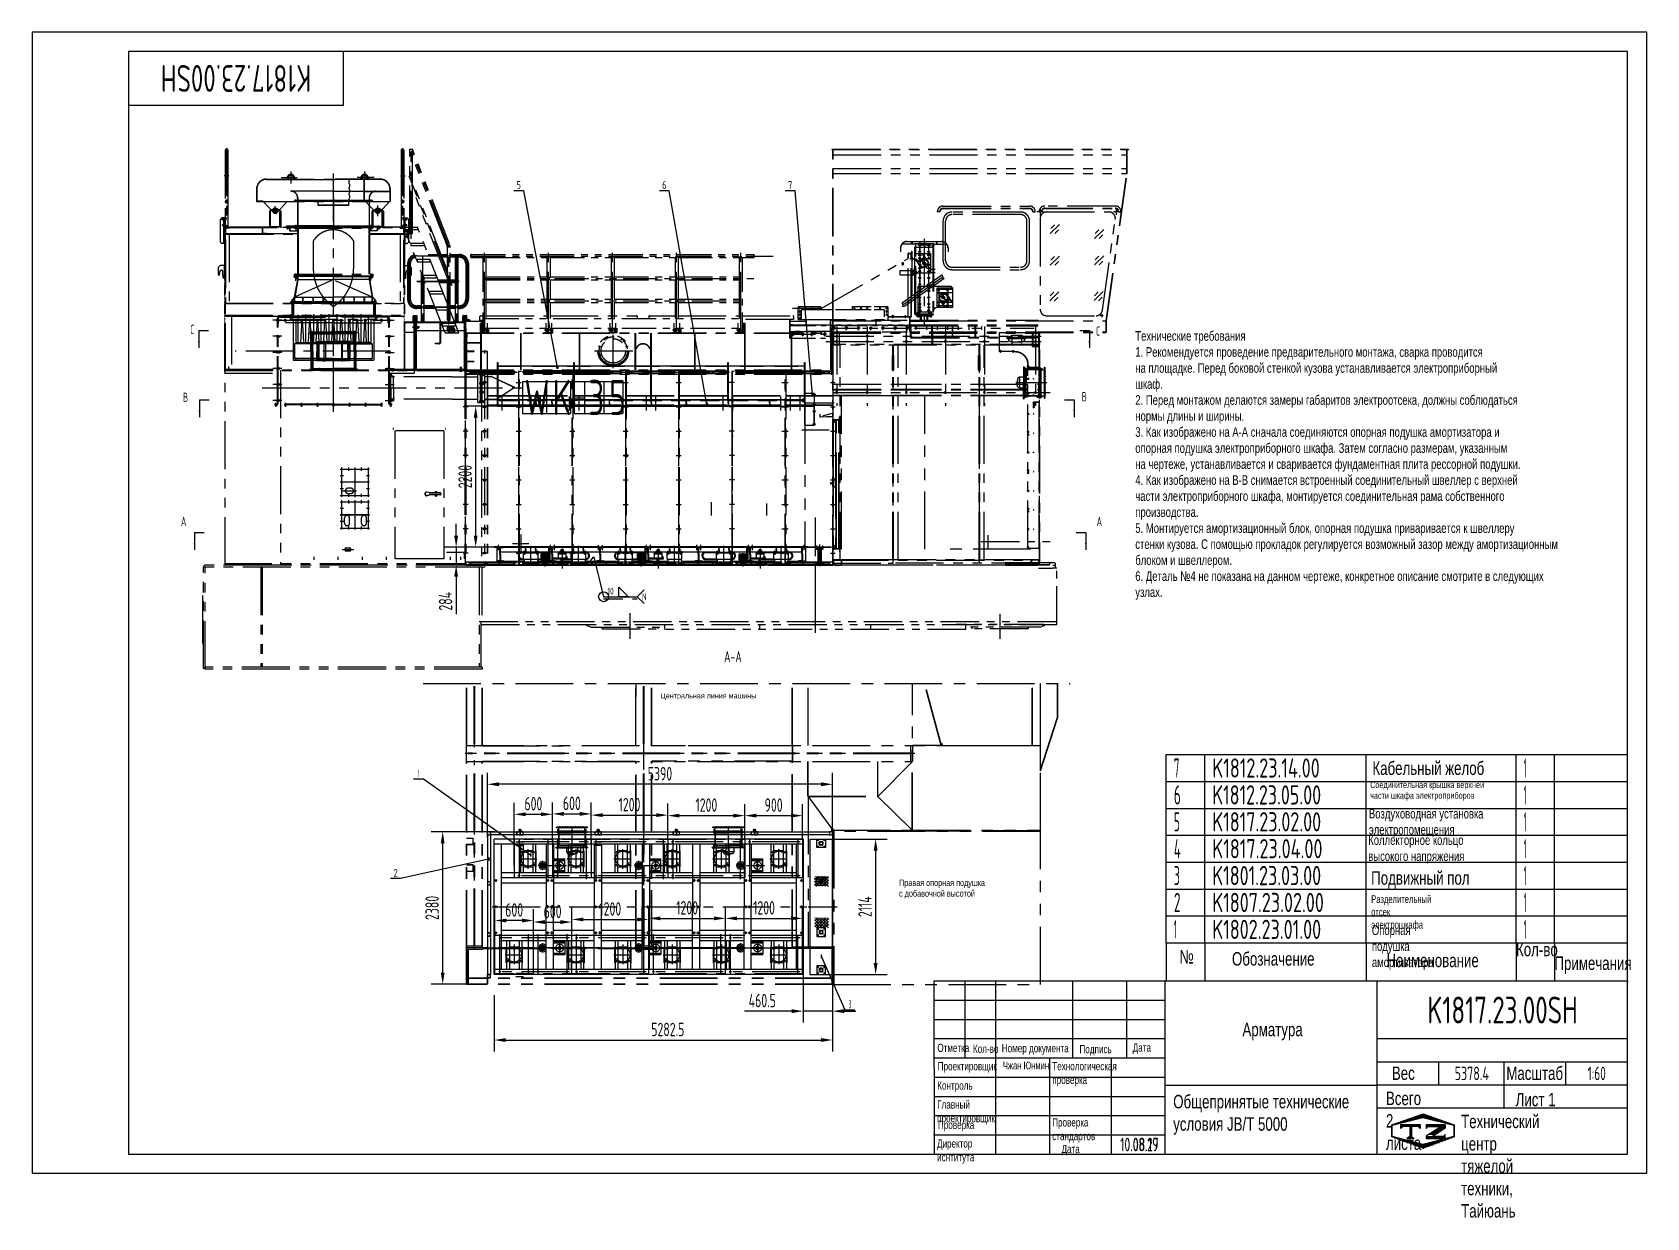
# Model space of a CAD drawing. Header units: millimetres. Extents: x 0 to 25200, y -693 to 17820.
import ezdxf
from ezdxf.enums import TextEntityAlignment as Align

# ---------------------------------------------------------------- set-up
doc = ezdxf.new("R2010")
doc.units = ezdxf.units.MM
doc.header["$LTSCALE"] = 600
for name, pattern in [('F', [0.75, 0.5, -0.25]), ('G', [2, 1.25, -0.25, 0.25, -0.25]), ('K', [2.5, 1.25, -0.25, 0.25, -0.25, 0.25, -0.25])]:
    doc.linetypes.add(name, pattern=pattern)
for name, color, linetype in [('01', 7, 'Continuous'), ('02', 1, 'Continuous'), ('04', 2, 'F'), ('05', 4, 'G'), ('07', 6, 'K'), ('08', 1, 'Continuous'), ('11', 3, 'Continuous'), ('13', 3, 'Continuous'), ('THICK', 7, 'Continuous')]:
    doc.layers.add(name, color=color, linetype=linetype)
doc.styles.get("Standard").update_dxf_attribs({"font": 'isocp', "width": 0.707, "bigfont": 'intecad.shx'})
doc.dimstyles.new('INTE', dxfattribs={"dimscale": 60, "dimtxt": 3.5, "dimasz": 3, "dimexe": 3, "dimexo": 0, "dimgap": 1, "dimtad": 1, "dimdsep": 46, "dimtxsty": 'Standard', "dimcen": 0, "dimclrd": 1, "dimclre": 1, "dimclrt": 3, "dimadec": 0, "dimazin": 0, "dimtfac": 1, "dimtmove": 0, "dimatfit": 0, "dimfxl": 1, "dimarcsym": 0})

msp = doc.modelspace()

# ---------------------------------------------------------------- texts
at = {"insert": (15150.128, 1744.24), "char_height": 119.96376, "attachment_point": 1}
msp.add_mtext('{\\fArial|b0|i0|c204|p34;\\C3;Чжан Юнмин}', dxfattribs=at)
at = {"layer": '01', "attachment_point": 1}
for s, insert, char_height in [('{\\fArial|b0|i0|c204|p34;Отметка}', (14127.468, 2023.508), 128.19137), ('{\\fArial|b0|i0|c204|p34;Номер документа}', (15133.701, 2018.626), 128.19137), ('{\\fArial|b0|i0|c204|p34;Дата}', (17177.68, 2028.424), 128.19137), ('{\\fArial|b0|i0|c204|p34;Кол-во}', (14683.394, 2008.762), 128.19137), ('{\\fArial|b0|i0|c204|p34;Подпись}', (16346.251, 2003.846), 128.19137), ('{\\fArial|b0|i0|c204|p34;Проектировщик}', (14133.109, 1737.166), 128.19137), ('{\\fArial|b0|i0|c204|p34;Технологическая\\Pпроверка}', (15921.361, 1738.13), 128.19137), ('{\\fArial|b0|i0|c204|p34;Вес}', (21223.117, 1668.232), 209.37924), ('{\\fArial|b0|i0|c204|p34;Контроль}', (14125.746, 1435.216), 128.19137), ('{\\fArial|b0|i0|c204|p34;Главный\\Pпроектировщик}', (14124.611, 1140.161), 128.19137), ('{\\fArial|b0|i0|c204|p34;Проверка}', (14137.139, 821.345), 128.19137), ('{\\fArial|b0|i0|c204|p34;Проверка\\Pстандартов}', (15920.133, 859.432), 128.19137), ('{\\fArial|b0|i0|c204|p34;Директор\\Pиснтитута}', (14122.639, 530.088), 128.19137), ('{\\fArial|b0|i0|c204|p34;Дата}', (16065.78, 444.405), 128.19137)]:
    msp.add_mtext(s, dxfattribs=dict(at, insert=insert, char_height=char_height))
at = {"layer": '01', "insert": (22303.671, 915.184), "char_height": 209.37924, "width": 9.83939, "attachment_point": 1}
msp.add_mtext('{\\fArial|b0|i0|c204|p34;Технический центр\\Pтяжелой техники, Тайюань}', dxfattribs=at)
at = {"layer": '02', "ltscale": 1.2, "width": 0.605172}
for p, p2 in [((7765.37, 4941.168), (7795.37, 4941.168)), ((12301.528, 3357.466), (12331.528, 3357.466))]:
    msp.add_text('●', height=50, dxfattribs=at).set_placement(p, p2, align=Align.FIT)
at = {"layer": '02', "ltscale": 1.2, "char_height": 50, "attachment_point": 5}
for insert in [(8196.409, 12584.637), (12179.734, 12150.674), (10529.84, 12009.461), (7122.558, 4904.558)]:
    msp.add_mtext('{\\fSimSun|b0|i0|c134|p2;●}', dxfattribs=dict(at, insert=insert))
at = {"layer": '05', "insert": (23009.212, 1667.242), "char_height": 209.46302, "attachment_point": 1}
msp.add_mtext('{\\fArial|b0|i0|c204|p34;\\C0;Масштаб}', dxfattribs=at)
at = {"layer": '07', "attachment_point": 1}
for s, insert, char_height in [('{\\fArial|b0|i0|c204|p34;\\C3;Технические требования\\P1. Рекомендуется проведение предварительного монтажа, сварка проводится\\Pна площадке. Перед боковой стенкой кузова устанавливается электроприборный\\Pшкаф.\\P2. Перед монтажом делаются замеры габаритов электроотсека, должны соблюдаться\\Pнормы длины и ширины.\\P3. Как изображено на А-А сначала соединяются опорная подушка амортизатора и \\Pопорная подушка электроприборного шкафа. Затем согласно размерам, указанным\\Pна чертеже, устанавливается и сваривается фундаментная плита рессорной подушки.\\P4. Как изображено на В-В снимается встроенный соединительный швеллер с верхней\\Pчасти электроприборного шкафа, монтируется соединительная рама собственного\\Pпроизводства.\\P5. Монтируется амортизационный блок, опорная подушка приваривается к швеллеру\\Pстенки кузова. С помощью прокладок регулируется возможный зазор между амортизационным\\Pблоком и швеллером.\\P6. Деталь №4 не показана на данном чертеже, конкретное описание смотрите в следующих\\Pузлах.}', (17216.994, 13152.461), 150), ('{\\fArial|b0|i0|c204|p34;\\W0.8;\\C3;Центральная линия машины}', (9806.443, 7497.064), 80), ('{\\fArial|b0|i0|c204|p34;\\C3;Кабельный желоб}', (20918.654, 6432.131), 210), ('{\\fArial|b0|i0|c204|p34;\\C3;Соединительная крышка верхней \\Pчасти шкафа электроприборов}', (20883.161, 6116.853), 100), ('{\\fArial|b0|i0|c204|p34;\\C3;Воздуховодная установка \\Pэлектропомещения}', (20863.499, 5691.584), 150), ('{\\fArial|b0|i0|c204|p34;\\C3;Коллекторное кольцо \\Pвысокого напряжения}', (20853.498, 5279.304), 150), ('{\\fArial|b0|i0|c204|p34;\\C3;Правая опорная подушка\\Pс добавочной высотой}', (13530.252, 4587.3), 100), ('{\\fArial|b0|i0|c204|p34;\\C3;Подвижный пол}', (20899.089, 4717.498), 210), ('{\\fArial|b0|i0|c204|p34;\\C0;Кол-во}', (23160, 3600), 210), ('{\\fArial|b0|i0|c204|p34;\\C0;№}', (17907.485, 3486.317), 210), ('{\\fArial|b0|i0|c204|p34;\\C0;Обозначение}', (18726.423, 3454.847), 210), ('{\\fArial|b0|i0|c204|p34;\\C0;Наименование}', (21139.139, 3429.671), 210), ('{\\fArial|b0|i0|c204|p34;\\C0;Примечания}', (23760, 3386.419), 210), ('{\\fArial|b0|i0|c204|p34;\\C3;Арматура}', (18889.751, 2350.816), 210), ('{\\fArial|b0|i0|c204|p34;\\C0;Общепринятые технические\\Pусловия \\fArial|b0|i0|c0|p34;JB/T 5000}', (17808.956, 1225.371), 210), ('{\\fArial|b0|i0|c204|p34;\\C0;Лист 1}', (23153.738, 1257.003), 210)]:
    msp.add_mtext(s, dxfattribs=dict(at, insert=insert, char_height=char_height))
for s, insert, char_height, width in [('{\\fArial|b0|i0|c204|p34;\\C3;Разделительный отсек электрошкафа}', (20899.089, 4342.31), 120, 5.60474), ('{\\fArial|b0|i0|c204|p34;\\C3;Опорная подушка амортизатора}', (20910.299, 3871.925), 150, 5.60474), ('{\\fArial|b0|i0|c204|p34;\\C0;Всего 2 листа}', (21130.051, 1275.841), 210, 6.28474)]:
    msp.add_mtext(s, dxfattribs=dict(at, insert=insert, char_height=char_height, width=width))
at = {"layer": '11', "width": 0.693834}
msp.add_text('K1817.23.00SH', height=420, rotation=180, dxfattribs=at).set_placement((4353.655, 17310), (2006.345, 17310), align=Align.FIT)
at = {"layer": '11', "ltscale": 1.2, "width": 0.707}
for s, p in [('5', (7594.044, 15371.169)), ('6', (9865.859, 15371.169)), ('7', (11829.925, 15371.169)), ('2', (5671.489, 4627.718))]:
    msp.add_text(s, height=125, dxfattribs=at).set_placement(p, align=Align.CENTER)
for s, p in [('C', (2465.218, 13061.03)), ('C', (16602.718, 13036.69)), ('B', (2352.165, 11999.875)), ('B', (16380.402, 12011.359)), ('A', (2321.043, 10063.729)), ('A', (16613.968, 10063.729))]:
    msp.add_text(s, height=147, dxfattribs=at).set_placement(p, align=Align.BOTTOM_LEFT)
at = {"layer": '11', "ltscale": 1.2}
for s, width, p, p2 in [('1', 0.404, (6018.98, 6182.705), (6036.477, 6182.705)), ('3', 0.527686, (12743.869, 2576.938), (12782.487, 2576.938))]:
    msp.add_text(s, height=123.744, dxfattribs=dict(at, width=width)).set_placement(p, p2, align=Align.FIT)
at = {"layer": '11'}
for s, height, width, p, p2 in [('7', 300, 0.514182, (17820, 6180), (17904.84, 6180)), ('K1812.23.14.00', 300, 0.693836, (18420, 6180), (20096.818, 6180)), ('1', 300, 0.404, (23280, 6180), (23322.42, 6180)), ('6', 300, 0.600695, (17820, 5760), (17928.054, 5760)), ('K1812.23.05.00', 300, 0.693997, (18420, 5760), (20118.028, 5760)), ('1', 300, 0.404, (23280, 5760), (23322.42, 5760)), ('5', 300, 0.527686, (17820, 5340), (17913.625, 5340)), ('K1817.23.02.00', 300, 0.693997, (18420, 5340), (20118.028, 5340)), ('1', 300, 0.404, (23280, 5340), (23322.42, 5340)), ('4', 300, 0.543846, (17820, 4920), (17926.05, 4920)), ('K1817.23.04.00', 300, 0.694154, (18420, 4920), (20139.238, 4920)), ('1', 300, 0.404, (23280, 4920), (23322.42, 4920)), ('3', 300, 0.527686, (17820, 4500), (17913.625, 4500)), ('K1801.23.03.00', 300, 0.693997, (18420, 4500), (20118.028, 4500)), ('1', 300, 0.404, (23280, 4500), (23322.42, 4500)), ('2', 300, 0.562593, (17820, 4080), (17922.965, 4080)), ('K1807.23.02.00', 300, 0.694308, (18420, 4080), (20160.448, 4080)), ('1', 300, 0.404, (23280, 4080), (23322.42, 4080)), ('1', 300, 0.404, (17820, 3660), (17862.42, 3660)), ('K1802.23.01.00', 300, 0.693997, (18420, 3660), (20118.028, 3660)), ('1', 300, 0.404, (23280, 3660), (23322.42, 3660)), ('K1817.23.00SH', 420, 0.693834, (21776.345, 2340), (24123.655, 2340)), ('5378.4', 210, 0.67872, (22202.754, 1455), (22737.246, 1455)), ('1:60', 210, 0.655288, (24278.895, 1455), (24561.105, 1455)), ('10.08.19', 210, 0.661132, (16980, 345), (17580, 345)), ('10.08.27', 209.9366, 0.642055, (16982.392, 344.986), (17582.211, 344.986))]:
    msp.add_text(s, height=height, dxfattribs=dict(at, width=width)).set_placement(p, p2, align=Align.FIT)
at = {"layer": '11', "color": 3, "linetype": 'Continuous', "ltscale": 1.2, "insert": (10798.616, 8156.327), "char_height": 175, "width": 1746.72645, "attachment_point": 1}
msp.add_mtext('A-A', dxfattribs=at)

# ---------------------------------------------------------------- blocks, each defined once
blk = doc.blocks.new('ll')
at = {"layer": '01', "color": 7, "linetype": 'Continuous'}
for p, q in [((17793, 5645), (17793, 5895)), ((17793, 5895), (17800, 5895)), ((17800, 5990), (17800, 5542)), ((17843, 5990), (17843, 5542)), ((17843, 5895), (17993, 5895)), ((17993, 5990), (17993, 5542)), ((18036, 5990), (18036, 5542)), ((18036, 5895), (18043, 5895)), ((17800, 5645), (17793, 5645)), ((17993, 5645), (17843, 5645)), ((18043, 5645), (18036, 5645))]:
    blk.add_line(p, q, dxfattribs=at)
blk.add_lwpolyline([(18043, 5895), (18043, 5645)], dxfattribs=at)
at = {"layer": '04', "color": 2, "linetype": 'F'}
blk.add_circle((17918, 5770), 115, dxfattribs=at)
at = {"layer": '05'}
for p, q in [((17803, 5870), (17833, 5870)), ((17818, 5888), (17818, 5856)), ((17918, 5929), (17918, 5621)), ((18032, 5870), (18002, 5870)), ((18018, 5888), (18018, 5856)), ((17776, 5770), (18051, 5770)), ((17803, 5670), (17833, 5670)), ((17818, 5652), (17818, 5684)), ((18032, 5670), (18002, 5670)), ((18018, 5652), (18018, 5684))]:
    blk.add_line(p, q, dxfattribs=at)
blk = doc.blocks.new('01')
at = {"layer": '01'}
for p, q in [((18299, 5802), (13477, 5802)), ((18299, 5723), (13477, 5723)), ((14287, 5723), (14287, 4745)), ((14399, 5723), (14399, 4745)), ((15037, 5723), (15037, 4745)), ((15149, 5723), (15149, 4745)), ((15787, 5723), (15787, 4745)), ((15899, 5723), (15899, 4745)), ((16571, 5723), (16571, 4745)), ((16683, 5723), (16683, 4745)), ((17377, 5723), (17377, 4745)), ((17489, 5723), (17489, 4745)), ((14485, 5412), (14472, 5389)), ((14472, 5389), (14485, 5366)), ((14497, 5412), (14485, 5412)), ((14485, 5366), (14497, 5366)), ((14497, 5412), (14509, 5412)), ((14509, 5366), (14497, 5366)), ((14509, 5412), (14523, 5389)), ((14523, 5389), (14509, 5366)), ((15985, 5412), (15972, 5389)), ((15972, 5389), (15985, 5366)), ((15997, 5412), (15985, 5412)), ((15985, 5366), (15997, 5366)), ((15997, 5412), (16009, 5412)), ((16009, 5366), (15997, 5366)), ((16009, 5412), (16023, 5389)), ((16023, 5389), (16009, 5366)), ((17575, 5412), (17562, 5389)), ((17562, 5389), (17575, 5366)), ((17587, 5412), (17575, 5412)), ((17575, 5366), (17587, 5366)), ((17587, 5412), (17599, 5412)), ((17599, 5366), (17587, 5366)), ((17599, 5412), (17613, 5389)), ((17613, 5389), (17599, 5366)), ((14287, 3767), (14287, 4745)), ((14399, 3767), (14399, 4745)), ((15037, 3767), (15037, 4745)), ((15149, 3767), (15149, 4745)), ((15787, 3767), (15787, 4745)), ((15899, 3767), (15899, 4745)), ((16571, 3767), (16571, 4745)), ((16683, 3767), (16683, 4745)), ((17377, 3767), (17377, 4745)), ((17489, 3767), (17489, 4745)), ((14472, 4101), (14485, 4124)), ((14485, 4078), (14472, 4101)), ((14485, 4124), (14497, 4124)), ((14497, 4078), (14485, 4078)), ((14509, 4124), (14497, 4124)), ((14497, 4078), (14509, 4078)), ((14523, 4101), (14509, 4124)), ((14509, 4078), (14523, 4101)), ((15972, 4101), (15985, 4124)), ((15985, 4078), (15972, 4101)), ((15985, 4124), (15997, 4124)), ((15997, 4078), (15985, 4078)), ((16009, 4124), (15997, 4124)), ((15997, 4078), (16009, 4078)), ((16023, 4101), (16009, 4124)), ((16009, 4078), (16023, 4101)), ((17562, 4101), (17575, 4124)), ((17575, 4078), (17562, 4101)), ((17575, 4124), (17587, 4124)), ((17587, 4078), (17575, 4078)), ((17599, 4124), (17587, 4124)), ((17587, 4078), (17599, 4078)), ((17613, 4101), (17599, 4124)), ((17599, 4078), (17613, 4101)), ((18299, 3767), (13477, 3767)), ((18299, 3688), (13477, 3688))]:
    blk.add_line(p, q, dxfattribs=at)
at = {"layer": '01', "color": 7, "linetype": 'Continuous'}
for p, q in [((13477, 3688), (13477, 5802)), ((18299, 5802), (18299, 3688)), ((13589, 3767), (13589, 5723)), ((18187, 5723), (18187, 3767)), ((14399, 5493), (14577, 5493)), ((14399, 5483), (14567, 5483)), ((14399, 5469), (14567, 5469)), ((14399, 5309), (14567, 5309)), ((14399, 5295), (14567, 5295)), ((14567, 5483), (14567, 5469)), ((14567, 5295), (14567, 5309)), ((14577, 5285), (14577, 5493)), ((15899, 5493), (16077, 5493)), ((15899, 5483), (16067, 5483)), ((15899, 5469), (16067, 5469)), ((15899, 5309), (16067, 5309)), ((15899, 5295), (16067, 5295)), ((16067, 5483), (16067, 5469)), ((16067, 5295), (16067, 5309)), ((16077, 5285), (16077, 5493)), ((17489, 5493), (17667, 5493)), ((17489, 5483), (17657, 5483)), ((17489, 5469), (17657, 5469)), ((17489, 5309), (17657, 5309)), ((17489, 5295), (17657, 5295)), ((17657, 5483), (17657, 5469)), ((17657, 5295), (17657, 5309)), ((17667, 5285), (17667, 5493)), ((14287, 5275), (13589, 5275)), ((14287, 5195), (13589, 5195)), ((14287, 5115), (13589, 5115)), ((14399, 5285), (14577, 5285)), ((15037, 5275), (14399, 5275)), ((15037, 5195), (14399, 5195)), ((15037, 5115), (14399, 5115)), ((15787, 5275), (15149, 5275)), ((15787, 5195), (15149, 5195)), ((15787, 5115), (15149, 5115)), ((15899, 5285), (16077, 5285)), ((16571, 5275), (15899, 5275)), ((16571, 5195), (15899, 5195)), ((16571, 5115), (15899, 5115)), ((17377, 5275), (16683, 5275)), ((17377, 5195), (16683, 5195)), ((17377, 5115), (16683, 5115)), ((17489, 5285), (17667, 5285)), ((18187, 5275), (17489, 5275)), ((18187, 5195), (17489, 5195)), ((18187, 5115), (17489, 5115)), ((14287, 4375), (13589, 4375)), ((14287, 4295), (13589, 4295)), ((15037, 4375), (14399, 4375)), ((15037, 4295), (14399, 4295)), ((15787, 4375), (15149, 4375)), ((15787, 4295), (15149, 4295)), ((16571, 4375), (15899, 4375)), ((16571, 4295), (15899, 4295)), ((17377, 4375), (16683, 4375)), ((17377, 4295), (16683, 4295)), ((18187, 4375), (17489, 4375)), ((18187, 4295), (17489, 4295)), ((14287, 4215), (13589, 4215)), ((15037, 4215), (14399, 4215)), ((14399, 4205), (14577, 4205)), ((14399, 4195), (14567, 4195)), ((14399, 4181), (14567, 4181)), ((14567, 4195), (14567, 4181)), ((14577, 4205), (14577, 3997)), ((15787, 4215), (15149, 4215)), ((16571, 4215), (15899, 4215)), ((15899, 4205), (16077, 4205)), ((15899, 4195), (16067, 4195)), ((15899, 4181), (16067, 4181)), ((16067, 4195), (16067, 4181)), ((16077, 4205), (16077, 3997)), ((17377, 4215), (16683, 4215)), ((18187, 4215), (17489, 4215)), ((17489, 4205), (17667, 4205)), ((17489, 4195), (17657, 4195)), ((17489, 4181), (17657, 4181)), ((17657, 4195), (17657, 4181)), ((17667, 4205), (17667, 3997)), ((14399, 4021), (14567, 4021)), ((14399, 4007), (14567, 4007)), ((14399, 3997), (14577, 3997)), ((14567, 4007), (14567, 4021)), ((15899, 4021), (16067, 4021)), ((15899, 4007), (16067, 4007)), ((15899, 3997), (16077, 3997)), ((16067, 4007), (16067, 4021)), ((17489, 4021), (17657, 4021)), ((17489, 4007), (17657, 4007)), ((17489, 3997), (17667, 3997)), ((17657, 4007), (17657, 4021))]:
    blk.add_line(p, q, dxfattribs=at)
at = {"layer": '01'}
for centre, radius in [((13863, 5760), 10), ((14313, 5760), 10), ((14463, 5760), 10), ((14913, 5760), 10), ((15063, 5760), 10), ((16113, 5760), 10), ((16263, 5760), 10), ((17313, 5760), 10), ((17463, 5760), 10), ((18213, 5760), 10), ((14232, 5389), 40), ((14232, 5389), 39), ((14232, 5389), 19), ((14497, 5389), 12), ((15732, 5389), 40), ((15732, 5389), 39), ((15732, 5389), 19), ((15997, 5389), 12), ((17322, 5389), 40), ((17322, 5389), 39), ((17322, 5389), 19), ((17587, 5389), 12), ((13502, 5155), 4.8), ((13863, 5230), 10), ((14313, 5230), 10), ((14312, 5155), 4.8), ((14374, 5155), 4.8), ((14463, 5230), 10), ((14913, 5230), 10), ((15063, 5230), 10), ((15062, 5155), 4.8), ((15124, 5155), 4.8), ((15812, 5155), 4.8), ((15874, 5155), 4.8), ((16113, 5230), 10), ((16263, 5230), 10), ((16596, 5155), 4.8), ((16658, 5155), 4.8), ((17313, 5230), 10), ((17402, 5155), 4.8), ((17463, 5230), 10), ((17464, 5155), 4.8), ((18213, 5230), 10), ((18274, 5155), 4.8), ((13503, 4745), 4.8), ((14313, 4745), 4.8), ((14373, 4745), 4.8), ((15063, 4745), 4.8), ((15123, 4745), 4.8), ((15813, 4745), 4.8), ((15873, 4745), 4.8), ((16597, 4745), 4.8), ((16657, 4745), 4.8), ((17403, 4745), 4.8), ((17463, 4745), 4.8), ((18273, 4745), 4.8), ((13503, 4335), 4.8), ((14313, 4335), 4.8), ((14373, 4335), 4.8), ((15063, 4335), 4.8), ((15123, 4335), 4.8), ((15813, 4335), 4.8), ((15873, 4335), 4.8), ((16597, 4335), 4.8), ((16657, 4335), 4.8), ((17403, 4335), 4.8), ((17463, 4335), 4.8), ((18273, 4335), 4.8), ((13563, 4260), 10), ((14013, 4260), 10), ((14163, 4260), 10), ((14232, 4101), 40), ((14232, 4101), 39), ((14232, 4101), 19), ((14497, 4101), 12), ((14613, 4260), 10), ((14763, 4260), 10), ((15732, 4101), 40), ((15732, 4101), 39), ((15732, 4101), 19), ((15813, 4260), 10), ((15963, 4260), 10), ((15997, 4101), 12), ((17013, 4260), 10), ((17163, 4260), 10), ((17322, 4101), 40), ((17322, 4101), 39), ((17322, 4101), 19), ((17587, 4101), 12), ((18213, 4260), 10), ((13563, 3730), 10), ((14013, 3730), 10), ((14163, 3730), 10), ((14613, 3730), 10), ((14763, 3730), 10), ((15813, 3730), 10), ((15963, 3730), 10), ((17013, 3730), 10), ((17163, 3730), 10), ((18213, 3730), 10)]:
    blk.add_circle(centre, radius, dxfattribs=at)
at = {"layer": '01', "color": 7, "linetype": 'Continuous'}
for centre, radius in [((14497, 5389), 60), ((15997, 5389), 60), ((17587, 5389), 60), ((13502, 5155), 7), ((14312, 5155), 7), ((14374, 5155), 7), ((15062, 5155), 7), ((15124, 5155), 7), ((15812, 5155), 7), ((15874, 5155), 7), ((16596, 5155), 7), ((16658, 5155), 7), ((17402, 5155), 7), ((17464, 5155), 7), ((18274, 5155), 7), ((13503, 4745), 7), ((14313, 4745), 7), ((14373, 4745), 7), ((15063, 4745), 7), ((15123, 4745), 7), ((15813, 4745), 7), ((15873, 4745), 7), ((16597, 4745), 7), ((16657, 4745), 7), ((17403, 4745), 7), ((17463, 4745), 7), ((18273, 4745), 7), ((13503, 4335), 7), ((14313, 4335), 7), ((14373, 4335), 7), ((15063, 4335), 7), ((15123, 4335), 7), ((15813, 4335), 7), ((15873, 4335), 7), ((16597, 4335), 7), ((16657, 4335), 7), ((17403, 4335), 7), ((17463, 4335), 7), ((18273, 4335), 7), ((14497, 4101), 60), ((15997, 4101), 60), ((17587, 4101), 60)]:
    blk.add_circle(centre, radius, dxfattribs=at)
at = {"layer": '01'}
for centre in [(14232, 5389), (15732, 5389), (17322, 5389), (14232, 4101), (15732, 4101), (17322, 4101)]:
    blk.add_arc(centre, 60, 23.5565, 336.4435, dxfattribs=at)
at = {"layer": '02'}
for centre, radius, start, end in [((14497, 5389), 15, 269.3256, 180.755), ((15997, 5389), 15, 269.3256, 180.755), ((17587, 5389), 15, 269.3256, 180.755), ((13502, 5155), 6, 87.3887, 3.4423), ((14312, 5155), 6, 87.3887, 3.4423), ((14374, 5155), 6, 176.5577, 92.6113), ((15062, 5155), 6, 87.3887, 3.4423), ((15124, 5155), 6, 176.5577, 92.6113), ((15812, 5155), 6, 87.3887, 3.4423), ((15874, 5155), 6, 176.5577, 92.6113), ((16596, 5155), 6, 87.3887, 3.4423), ((16658, 5155), 6, 176.5577, 92.6113), ((17402, 5155), 6, 87.3887, 3.4423), ((17464, 5155), 6, 176.5577, 92.6113), ((18274, 5155), 6, 176.5577, 92.6113), ((13503, 4745), 6, 87.3887, 3.4423), ((14313, 4745), 6, 87.3887, 3.4423), ((14373, 4745), 6, 176.5577, 92.6113), ((15063, 4745), 6, 87.3887, 3.4423), ((15123, 4745), 6, 176.5577, 92.6113), ((15813, 4745), 6, 87.3887, 3.4423), ((15873, 4745), 6, 176.5577, 92.6113), ((16597, 4745), 6, 87.3887, 3.4423), ((16657, 4745), 6, 176.5577, 92.6113), ((17403, 4745), 6, 87.3887, 3.4423), ((17463, 4745), 6, 176.5577, 92.6113), ((18273, 4745), 6, 176.5577, 92.6113), ((13503, 4335), 6, 356.5577, 272.6113), ((14313, 4335), 6, 356.5577, 272.6113), ((14373, 4335), 6, 267.3887, 183.4423), ((15063, 4335), 6, 356.5577, 272.6113), ((15123, 4335), 6, 267.3887, 183.4423), ((15813, 4335), 6, 356.5577, 272.6113), ((15873, 4335), 6, 267.3887, 183.4423), ((16597, 4335), 6, 356.5577, 272.6113), ((16657, 4335), 6, 267.3887, 183.4423), ((17403, 4335), 6, 356.5577, 272.6113), ((17463, 4335), 6, 267.3887, 183.4423), ((18273, 4335), 6, 267.3887, 183.4423), ((14497, 4101), 15, 179.245, 90.6744), ((15997, 4101), 15, 179.245, 90.6744), ((17587, 4101), 15, 179.245, 90.6744)]:
    blk.add_arc(centre, radius, start, end, dxfattribs=at)
at = {"layer": '04', "color": 2, "linetype": 'F'}
for p, q in [((13492, 5155), (13497, 5164)), ((13497, 5146), (13492, 5155)), ((13497, 5164), (13502, 5164)), ((13502, 5146), (13497, 5146)), ((13506, 5164), (13502, 5164)), ((13502, 5146), (13506, 5146)), ((13512, 5155), (13506, 5164)), ((13506, 5146), (13512, 5155)), ((14302, 5155), (14307, 5164)), ((14307, 5146), (14302, 5155)), ((14307, 5164), (14312, 5164)), ((14312, 5146), (14307, 5146)), ((14316, 5164), (14312, 5164)), ((14312, 5146), (14316, 5146)), ((14322, 5155), (14316, 5164)), ((14316, 5146), (14322, 5155)), ((14364, 5155), (14369, 5164)), ((14369, 5146), (14364, 5155)), ((14369, 5164), (14374, 5164)), ((14374, 5146), (14369, 5146)), ((14378, 5164), (14374, 5164)), ((14374, 5146), (14378, 5146)), ((14384, 5155), (14378, 5164)), ((14378, 5146), (14384, 5155)), ((15052, 5155), (15057, 5164)), ((15057, 5146), (15052, 5155)), ((15057, 5164), (15062, 5164)), ((15062, 5146), (15057, 5146)), ((15066, 5164), (15062, 5164)), ((15062, 5146), (15066, 5146)), ((15072, 5155), (15066, 5164)), ((15066, 5146), (15072, 5155)), ((15114, 5155), (15119, 5164)), ((15119, 5146), (15114, 5155)), ((15119, 5164), (15124, 5164)), ((15124, 5146), (15119, 5146)), ((15128, 5164), (15124, 5164)), ((15124, 5146), (15128, 5146)), ((15134, 5155), (15128, 5164)), ((15128, 5146), (15134, 5155)), ((15802, 5155), (15807, 5164)), ((15807, 5146), (15802, 5155)), ((15807, 5164), (15812, 5164)), ((15812, 5146), (15807, 5146)), ((15816, 5164), (15812, 5164)), ((15812, 5146), (15816, 5146)), ((15822, 5155), (15816, 5164)), ((15816, 5146), (15822, 5155)), ((15864, 5155), (15869, 5164)), ((15869, 5146), (15864, 5155)), ((15869, 5164), (15874, 5164)), ((15874, 5146), (15869, 5146)), ((15878, 5164), (15874, 5164)), ((15874, 5146), (15878, 5146)), ((15884, 5155), (15878, 5164)), ((15878, 5146), (15884, 5155)), ((16586, 5155), (16591, 5164)), ((16591, 5146), (16586, 5155)), ((16591, 5164), (16596, 5164)), ((16596, 5146), (16591, 5146)), ((16600, 5164), (16596, 5164)), ((16596, 5146), (16600, 5146)), ((16606, 5155), (16600, 5164)), ((16600, 5146), (16606, 5155)), ((16648, 5155), (16653, 5164)), ((16653, 5146), (16648, 5155)), ((16653, 5164), (16658, 5164)), ((16658, 5146), (16653, 5146)), ((16662, 5164), (16658, 5164)), ((16658, 5146), (16662, 5146)), ((16668, 5155), (16662, 5164)), ((16662, 5146), (16668, 5155)), ((17392, 5155), (17397, 5164)), ((17397, 5146), (17392, 5155)), ((17397, 5164), (17402, 5164)), ((17402, 5146), (17397, 5146)), ((17406, 5164), (17402, 5164)), ((17402, 5146), (17406, 5146)), ((17412, 5155), (17406, 5164)), ((17406, 5146), (17412, 5155)), ((17454, 5155), (17459, 5164)), ((17459, 5146), (17454, 5155)), ((17459, 5164), (17464, 5164)), ((17464, 5146), (17459, 5146)), ((17468, 5164), (17464, 5164)), ((17464, 5146), (17468, 5146)), ((17474, 5155), (17468, 5164)), ((17468, 5146), (17474, 5155)), ((18264, 5155), (18269, 5164)), ((18269, 5146), (18264, 5155)), ((18269, 5164), (18274, 5164)), ((18274, 5146), (18269, 5146)), ((18278, 5164), (18274, 5164)), ((18274, 5146), (18278, 5146)), ((18284, 5155), (18278, 5164)), ((18278, 5146), (18284, 5155)), ((13493, 4745), (13498, 4754)), ((13498, 4736), (13493, 4745)), ((13498, 4754), (13503, 4754)), ((13503, 4736), (13498, 4736)), ((13507, 4754), (13503, 4754)), ((13503, 4736), (13507, 4736)), ((13513, 4745), (13507, 4754)), ((13507, 4736), (13513, 4745)), ((14303, 4745), (14308, 4754)), ((14308, 4736), (14303, 4745)), ((14308, 4754), (14313, 4754)), ((14313, 4736), (14308, 4736)), ((14317, 4754), (14313, 4754)), ((14313, 4736), (14317, 4736)), ((14323, 4745), (14317, 4754)), ((14317, 4736), (14323, 4745)), ((14363, 4745), (14368, 4754)), ((14368, 4736), (14363, 4745)), ((14368, 4754), (14373, 4754)), ((14373, 4736), (14368, 4736)), ((14377, 4754), (14373, 4754)), ((14373, 4736), (14377, 4736)), ((14383, 4745), (14377, 4754)), ((14377, 4736), (14383, 4745)), ((15053, 4745), (15058, 4754)), ((15058, 4736), (15053, 4745)), ((15058, 4754), (15063, 4754)), ((15063, 4736), (15058, 4736)), ((15067, 4754), (15063, 4754)), ((15063, 4736), (15067, 4736)), ((15073, 4745), (15067, 4754)), ((15067, 4736), (15073, 4745)), ((15113, 4745), (15118, 4754)), ((15118, 4736), (15113, 4745)), ((15118, 4754), (15123, 4754)), ((15123, 4736), (15118, 4736)), ((15127, 4754), (15123, 4754)), ((15123, 4736), (15127, 4736)), ((15133, 4745), (15127, 4754)), ((15127, 4736), (15133, 4745)), ((15803, 4745), (15808, 4754)), ((15808, 4736), (15803, 4745)), ((15808, 4754), (15813, 4754)), ((15813, 4736), (15808, 4736)), ((15817, 4754), (15813, 4754)), ((15813, 4736), (15817, 4736)), ((15823, 4745), (15817, 4754)), ((15817, 4736), (15823, 4745)), ((15863, 4745), (15868, 4754)), ((15868, 4736), (15863, 4745)), ((15868, 4754), (15873, 4754)), ((15873, 4736), (15868, 4736)), ((15877, 4754), (15873, 4754)), ((15873, 4736), (15877, 4736)), ((15883, 4745), (15877, 4754)), ((15877, 4736), (15883, 4745)), ((16587, 4745), (16592, 4754)), ((16592, 4736), (16587, 4745)), ((16592, 4754), (16597, 4754)), ((16597, 4736), (16592, 4736)), ((16601, 4754), (16597, 4754)), ((16597, 4736), (16601, 4736)), ((16607, 4745), (16601, 4754)), ((16601, 4736), (16607, 4745)), ((16647, 4745), (16652, 4754)), ((16652, 4736), (16647, 4745)), ((16652, 4754), (16657, 4754)), ((16657, 4736), (16652, 4736)), ((16661, 4754), (16657, 4754)), ((16657, 4736), (16661, 4736)), ((16667, 4745), (16661, 4754)), ((16661, 4736), (16667, 4745)), ((17393, 4745), (17398, 4754)), ((17398, 4736), (17393, 4745)), ((17398, 4754), (17403, 4754)), ((17403, 4736), (17398, 4736)), ((17407, 4754), (17403, 4754)), ((17403, 4736), (17407, 4736)), ((17413, 4745), (17407, 4754)), ((17407, 4736), (17413, 4745)), ((17453, 4745), (17458, 4754)), ((17458, 4736), (17453, 4745)), ((17458, 4754), (17463, 4754)), ((17463, 4736), (17458, 4736)), ((17467, 4754), (17463, 4754)), ((17463, 4736), (17467, 4736)), ((17473, 4745), (17467, 4754)), ((17467, 4736), (17473, 4745)), ((18263, 4745), (18268, 4754)), ((18268, 4736), (18263, 4745)), ((18268, 4754), (18273, 4754)), ((18273, 4736), (18268, 4736)), ((18277, 4754), (18273, 4754)), ((18273, 4736), (18277, 4736)), ((18283, 4745), (18277, 4754)), ((18277, 4736), (18283, 4745)), ((13498, 4344), (13493, 4335)), ((13493, 4335), (13498, 4326)), ((13503, 4344), (13498, 4344)), ((13498, 4326), (13503, 4326)), ((13503, 4344), (13507, 4344)), ((13507, 4326), (13503, 4326)), ((13507, 4344), (13513, 4335)), ((13513, 4335), (13507, 4326)), ((14308, 4344), (14303, 4335)), ((14303, 4335), (14308, 4326)), ((14313, 4344), (14308, 4344)), ((14308, 4326), (14313, 4326)), ((14313, 4344), (14317, 4344)), ((14317, 4326), (14313, 4326)), ((14317, 4344), (14323, 4335)), ((14323, 4335), (14317, 4326)), ((14368, 4344), (14363, 4335)), ((14363, 4335), (14368, 4326)), ((14373, 4344), (14368, 4344)), ((14368, 4326), (14373, 4326)), ((14373, 4344), (14377, 4344)), ((14377, 4326), (14373, 4326)), ((14377, 4344), (14383, 4335)), ((14383, 4335), (14377, 4326)), ((15058, 4344), (15053, 4335)), ((15053, 4335), (15058, 4326)), ((15063, 4344), (15058, 4344)), ((15058, 4326), (15063, 4326)), ((15063, 4344), (15067, 4344)), ((15067, 4326), (15063, 4326)), ((15067, 4344), (15073, 4335)), ((15073, 4335), (15067, 4326)), ((15118, 4344), (15113, 4335)), ((15113, 4335), (15118, 4326)), ((15123, 4344), (15118, 4344)), ((15118, 4326), (15123, 4326)), ((15123, 4344), (15127, 4344)), ((15127, 4326), (15123, 4326)), ((15127, 4344), (15133, 4335)), ((15133, 4335), (15127, 4326)), ((15808, 4344), (15803, 4335)), ((15803, 4335), (15808, 4326)), ((15813, 4344), (15808, 4344)), ((15808, 4326), (15813, 4326)), ((15813, 4344), (15817, 4344)), ((15817, 4326), (15813, 4326)), ((15817, 4344), (15823, 4335)), ((15823, 4335), (15817, 4326)), ((15868, 4344), (15863, 4335)), ((15863, 4335), (15868, 4326)), ((15873, 4344), (15868, 4344)), ((15868, 4326), (15873, 4326)), ((15873, 4344), (15877, 4344)), ((15877, 4326), (15873, 4326)), ((15877, 4344), (15883, 4335)), ((15883, 4335), (15877, 4326)), ((16592, 4344), (16587, 4335)), ((16587, 4335), (16592, 4326)), ((16597, 4344), (16592, 4344)), ((16592, 4326), (16597, 4326)), ((16597, 4344), (16601, 4344)), ((16601, 4326), (16597, 4326)), ((16601, 4344), (16607, 4335)), ((16607, 4335), (16601, 4326)), ((16652, 4344), (16647, 4335)), ((16647, 4335), (16652, 4326)), ((16657, 4344), (16652, 4344)), ((16652, 4326), (16657, 4326)), ((16657, 4344), (16661, 4344)), ((16661, 4326), (16657, 4326)), ((16661, 4344), (16667, 4335)), ((16667, 4335), (16661, 4326)), ((17398, 4344), (17393, 4335)), ((17393, 4335), (17398, 4326)), ((17403, 4344), (17398, 4344)), ((17398, 4326), (17403, 4326)), ((17403, 4344), (17407, 4344)), ((17407, 4326), (17403, 4326)), ((17407, 4344), (17413, 4335)), ((17413, 4335), (17407, 4326)), ((17458, 4344), (17453, 4335)), ((17453, 4335), (17458, 4326)), ((17463, 4344), (17458, 4344)), ((17458, 4326), (17463, 4326)), ((17463, 4344), (17467, 4344)), ((17467, 4326), (17463, 4326)), ((17467, 4344), (17473, 4335)), ((17473, 4335), (17467, 4326)), ((18268, 4344), (18263, 4335)), ((18263, 4335), (18268, 4326)), ((18273, 4344), (18268, 4344)), ((18268, 4326), (18273, 4326)), ((18273, 4344), (18277, 4344)), ((18277, 4326), (18273, 4326)), ((18277, 4344), (18283, 4335)), ((18283, 4335), (18277, 4326))]:
    blk.add_line(p, q, dxfattribs=at)
at = {"layer": '05', "color": 4, "linetype": 'G'}
for p, q in [((18250, 5760), (13825, 5760)), ((13863, 5795), (13863, 5205)), ((14313, 5795), (14313, 5205)), ((14463, 5795), (14463, 5205)), ((14913, 5795), (14913, 5175)), ((15063, 5795), (15063, 5175)), ((16113, 5795), (16113, 5175)), ((16263, 5795), (16263, 5175)), ((17313, 5795), (17313, 5175)), ((17463, 5795), (17463, 5175)), ((18213, 5795), (18213, 5195)), ((14322, 5389), (14603, 5389)), ((15822, 5389), (16103, 5389)), ((17412, 5389), (17693, 5389)), ((18250, 5230), (13825, 5230)), ((13444, 4745), (18357, 4745)), ((13563, 3695), (13563, 4315)), ((14013, 3695), (14013, 4315)), ((14163, 3695), (14163, 4315)), ((14613, 3695), (14613, 4315)), ((14763, 3695), (14763, 4315)), ((15813, 3695), (15813, 4315)), ((15963, 3695), (15963, 4315)), ((17013, 3695), (17013, 4315)), ((17163, 3695), (17163, 4315)), ((18213, 3695), (18213, 4295)), ((18250, 4260), (13540, 4260)), ((14322, 4101), (14603, 4101)), ((15822, 4101), (16103, 4101)), ((17412, 4101), (17693, 4101)), ((18250, 3730), (13530, 3730))]:
    blk.add_line(p, q, dxfattribs=at)
at = {"layer": '05'}
for p, q in [((14303, 5389), (14161, 5389)), ((14232, 5315), (14232, 5461)), ((14523, 5389), (14472, 5389)), ((14497, 5320), (14497, 5460)), ((14497, 5413), (14497, 5366)), ((15803, 5389), (15661, 5389)), ((15732, 5315), (15732, 5461)), ((16023, 5389), (15972, 5389)), ((15997, 5320), (15997, 5460)), ((15997, 5413), (15997, 5366)), ((17393, 5389), (17251, 5389)), ((17322, 5315), (17322, 5461)), ((17613, 5389), (17562, 5389)), ((17587, 5320), (17587, 5460)), ((17587, 5413), (17587, 5366)), ((13522, 5155), (13481, 5155)), ((13491, 5155), (13512, 5155)), ((13502, 5175), (13502, 5135)), ((13502, 5146), (13502, 5165)), ((14332, 5155), (14291, 5155)), ((14301, 5155), (14322, 5155)), ((14312, 5175), (14312, 5135)), ((14312, 5146), (14312, 5165)), ((14353, 5155), (14394, 5155)), ((14384, 5155), (14363, 5155)), ((14374, 5175), (14374, 5135)), ((14374, 5146), (14374, 5165)), ((15082, 5155), (15041, 5155)), ((15051, 5155), (15072, 5155)), ((15062, 5175), (15062, 5135)), ((15062, 5146), (15062, 5165)), ((15103, 5155), (15144, 5155)), ((15134, 5155), (15113, 5155)), ((15124, 5175), (15124, 5135)), ((15124, 5146), (15124, 5165)), ((15832, 5155), (15791, 5155)), ((15801, 5155), (15822, 5155)), ((15812, 5175), (15812, 5135)), ((15812, 5146), (15812, 5165)), ((15853, 5155), (15894, 5155)), ((15884, 5155), (15863, 5155)), ((15874, 5175), (15874, 5135)), ((15874, 5146), (15874, 5165)), ((16616, 5155), (16575, 5155)), ((16585, 5155), (16606, 5155)), ((16596, 5175), (16596, 5135)), ((16596, 5146), (16596, 5165)), ((16637, 5155), (16678, 5155)), ((16668, 5155), (16647, 5155)), ((16658, 5175), (16658, 5135)), ((16658, 5146), (16658, 5165)), ((17422, 5155), (17381, 5155)), ((17391, 5155), (17412, 5155)), ((17402, 5175), (17402, 5135)), ((17402, 5146), (17402, 5165)), ((17443, 5155), (17484, 5155)), ((17474, 5155), (17453, 5155)), ((17464, 5175), (17464, 5135)), ((17464, 5146), (17464, 5165)), ((18253, 5155), (18294, 5155)), ((18284, 5155), (18263, 5155)), ((18274, 5175), (18274, 5135)), ((18274, 5146), (18274, 5165)), ((13523, 4745), (13482, 4745)), ((13492, 4745), (13513, 4745)), ((13503, 4725), (13503, 4766)), ((13503, 4736), (13503, 4755)), ((14333, 4745), (14292, 4745)), ((14302, 4745), (14323, 4745)), ((14313, 4725), (14313, 4766)), ((14313, 4736), (14313, 4755)), ((14352, 4745), (14393, 4745)), ((14383, 4745), (14362, 4745)), ((14373, 4725), (14373, 4766)), ((14373, 4736), (14373, 4755)), ((15083, 4745), (15042, 4745)), ((15052, 4745), (15073, 4745)), ((15063, 4725), (15063, 4766)), ((15063, 4736), (15063, 4755)), ((15102, 4745), (15143, 4745)), ((15133, 4745), (15112, 4745)), ((15123, 4725), (15123, 4766)), ((15123, 4736), (15123, 4755)), ((15833, 4745), (15792, 4745)), ((15802, 4745), (15823, 4745)), ((15813, 4725), (15813, 4766)), ((15813, 4736), (15813, 4755)), ((15852, 4745), (15893, 4745)), ((15883, 4745), (15862, 4745)), ((15873, 4725), (15873, 4766)), ((15873, 4736), (15873, 4755)), ((16617, 4745), (16576, 4745)), ((16586, 4745), (16607, 4745)), ((16597, 4725), (16597, 4766)), ((16597, 4736), (16597, 4755)), ((16636, 4745), (16677, 4745)), ((16667, 4745), (16646, 4745)), ((16657, 4725), (16657, 4766)), ((16657, 4736), (16657, 4755)), ((17423, 4745), (17382, 4745)), ((17392, 4745), (17413, 4745)), ((17403, 4725), (17403, 4766)), ((17403, 4736), (17403, 4755)), ((17442, 4745), (17483, 4745)), ((17473, 4745), (17452, 4745)), ((17463, 4725), (17463, 4766)), ((17463, 4736), (17463, 4755)), ((18252, 4745), (18293, 4745)), ((18283, 4745), (18262, 4745)), ((18273, 4725), (18273, 4766)), ((18273, 4736), (18273, 4755)), ((13523, 4335), (13482, 4335)), ((13492, 4335), (13513, 4335)), ((13502, 4315), (13502, 4356)), ((13503, 4345), (13503, 4326)), ((14333, 4335), (14292, 4335)), ((14302, 4335), (14323, 4335)), ((14312, 4315), (14312, 4356)), ((14313, 4345), (14313, 4326)), ((14352, 4335), (14393, 4335)), ((14383, 4335), (14362, 4335)), ((14373, 4345), (14373, 4326)), ((14374, 4315), (14374, 4356)), ((15083, 4335), (15042, 4335)), ((15052, 4335), (15073, 4335)), ((15062, 4315), (15062, 4356)), ((15063, 4345), (15063, 4326)), ((15102, 4335), (15143, 4335)), ((15133, 4335), (15112, 4335)), ((15123, 4345), (15123, 4326)), ((15124, 4315), (15124, 4356)), ((15833, 4335), (15792, 4335)), ((15802, 4335), (15823, 4335)), ((15812, 4315), (15812, 4356)), ((15813, 4345), (15813, 4326)), ((15852, 4335), (15893, 4335)), ((15883, 4335), (15862, 4335)), ((15873, 4345), (15873, 4326)), ((15874, 4315), (15874, 4356)), ((16617, 4335), (16576, 4335)), ((16586, 4335), (16607, 4335)), ((16596, 4315), (16596, 4356)), ((16597, 4345), (16597, 4326)), ((16636, 4335), (16677, 4335)), ((16667, 4335), (16646, 4335)), ((16657, 4345), (16657, 4326)), ((16658, 4315), (16658, 4356)), ((17423, 4335), (17382, 4335)), ((17392, 4335), (17413, 4335)), ((17402, 4315), (17402, 4356)), ((17403, 4345), (17403, 4326)), ((17442, 4335), (17483, 4335)), ((17473, 4335), (17452, 4335)), ((17463, 4345), (17463, 4326)), ((17464, 4315), (17464, 4356)), ((18252, 4335), (18293, 4335)), ((18283, 4335), (18262, 4335)), ((18273, 4345), (18273, 4326)), ((18274, 4315), (18274, 4356)), ((14303, 4101), (14161, 4101)), ((14232, 4176), (14232, 4030)), ((14523, 4101), (14472, 4101)), ((14497, 4171), (14497, 4031)), ((14497, 4078), (14497, 4125)), ((15803, 4101), (15661, 4101)), ((15732, 4176), (15732, 4030)), ((16023, 4101), (15972, 4101)), ((15997, 4171), (15997, 4031)), ((15997, 4078), (15997, 4125)), ((17393, 4101), (17251, 4101)), ((17322, 4176), (17322, 4030)), ((17613, 4101), (17562, 4101)), ((17587, 4171), (17587, 4031)), ((17587, 4078), (17587, 4125))]:
    blk.add_line(p, q, dxfattribs=at)
at = {"layer": '07', "color": 6, "linetype": 'K'}
for p, q in [((18288, 5795), (13788, 5795)), ((13788, 5795), (13788, 5195)), ((14388, 5795), (14388, 5195)), ((14988, 5795), (14988, 5195)), ((16188, 5795), (16188, 5195)), ((17388, 5795), (17388, 5195)), ((18288, 5795), (18288, 5195)), ((18288, 5195), (13788, 5195)), ((18288, 4295), (13488, 4295)), ((13488, 3695), (13488, 4295)), ((14088, 3695), (14088, 4295)), ((14688, 3695), (14688, 4295)), ((15888, 3695), (15888, 4295)), ((17088, 3695), (17088, 4295)), ((18288, 3695), (18288, 4295)), ((18288, 3695), (13488, 3695))]:
    blk.add_line(p, q, dxfattribs=at)
at = {"layer": '04', "xscale": -1, "rotation": 180}
for p in [(-3910, 11265), (-3165, 11265), (-2435, 11265), (-1665, 11265), (-895, 11265), (0, 11265)]:
    blk.add_blockref('ll', p, dxfattribs=at)
at = {"layer": '04'}
for p in [(-4130, -1775), (-3165, -1775), (-2435, -1775), (-1665, -1775), (-895, -1775), (0, -1775)]:
    blk.add_blockref('ll', p, dxfattribs=at)
at = {"layer": '02', "width": 0.605172}
blk.add_text('●', height=20, dxfattribs=at).set_placement((18267, 5145), (18279, 5145), align=Align.FIT)
blk = doc.blocks.new('*D795')
at = {"layer": '08', "color": 1, "lineweight": -2, "ltscale": 1.2}
for p, q in [((12487, 5221), (13344, 5221)), ((13164, 5041), (13164, 3287)), ((12487, 3107), (13344, 3107))]:
    blk.add_line(p, q, dxfattribs=at)
at = {"layer": '08', "color": 1, "ltscale": 1.2}
for points in [[(13134, 5041), (13194, 5041), (13164, 5221)], [(13134, 3287), (13194, 3287), (13164, 3107)]]:
    blk.add_solid(points, dxfattribs=at)
at = {"layer": 'Defpoints', "color": 0, "ltscale": 1.2}
for p in [(12487, 5221), (12487, 3107), (13164, 3107)]:
    blk.add_point(p, dxfattribs=at)
at = {"layer": '08', "color": 3, "ltscale": 1.2, "insert": (12999, 4164), "char_height": 210, "attachment_point": 5, "rotation": 90}
blk.add_mtext('2114', dxfattribs=at)
blk = doc.blocks.new('zxx')
at = {"layer": '04', "color": 2, "linetype": 'F'}
for p, q in [((9552, 3780), (9552, 3915)), ((9552, 3915), (9687, 3915)), ((9592, 3831), (9592, 3864)), ((9598, 3831), (9598, 3864)), ((9603, 3875), (9636, 3875)), ((9603, 3869), (9636, 3869)), ((9636, 3826), (9603, 3826)), ((9636, 3820), (9603, 3820)), ((9641, 3864), (9641, 3831)), ((9647, 3864), (9647, 3831)), ((9687, 3915), (9687, 3780)), ((9687, 3780), (9552, 3780))]:
    blk.add_line(p, q, dxfattribs=at)
for centre, radius, start, end in [((9603, 3864), 11, 90, 180), ((9603, 3831), 11, 180, 270), ((9603, 3864), 5, 90, 180), ((9603, 3831), 5, 180, 270), ((9636, 3864), 11, 0, 90), ((9636, 3864), 5, 0, 90), ((9636, 3831), 11, 270, 0), ((9636, 3831), 5, 270, 0)]:
    blk.add_arc(centre, radius, start, end, dxfattribs=at)
at = {"layer": '05', "color": 142, "linetype": 'G'}
for p, q in [((9583, 3895), (9561, 3895)), ((9583, 3800), (9561, 3800)), ((9572, 3884), (9572, 3906)), ((9572, 3810), (9572, 3788)), ((9655, 3895), (9683, 3895)), ((9655, 3800), (9683, 3800)), ((9667, 3884), (9667, 3906)), ((9667, 3810), (9667, 3788))]:
    blk.add_line(p, q, dxfattribs=at)
blk = doc.blocks.new('erewrew')
at = {"layer": '02'}
h = blk.add_hatch(dxfattribs=at)
h.set_pattern_fill('LINE', color=256, scale=3, angle=45, style=0)
h.set_pattern_definition([(135, (9080.844, -7056.198), (6.735192, 6.735192), [])])
h.paths.add_polyline_path([(-24725, 3529), (-24725, 3491, 0.414214), (-24719, 3485), (-24681, 3485, 0.414214), (-24675, 3491), (-24675, 3529, 0.414214), (-24681, 3535), (-24719, 3535, 0.414214)])
h.paths.add_polyline_path([(-24719, 3532, 0.414214), (-24722, 3529), (-24722, 3491, 0.414214), (-24719, 3488), (-24681, 3488, 0.414214), (-24678, 3491), (-24678, 3529, 0.414214), (-24681, 3532)], flags=16)
h = blk.add_hatch(dxfattribs=at)
h.set_pattern_fill('LINE', color=256, scale=3, angle=45, style=0)
h.set_pattern_definition([(45, (-58020.561, -7056.198), (-6.735192, 6.735192), [])])
h.paths.add_polyline_path([(-24221, 3485, 0.414214), (-24215, 3491), (-24215, 3529, 0.414214), (-24221, 3535), (-24259, 3535, 0.414214), (-24265, 3529), (-24265, 3491, 0.414214), (-24259, 3485)])
h.paths.add_polyline_path([(-24218, 3488), (-24262, 3488), (-24262, 3532), (-24218, 3532)], flags=16)
h = blk.add_hatch(dxfattribs=at)
h.set_pattern_fill('LINE', color=256, scale=3, angle=45, style=0)
h.set_pattern_definition([(135, (9590.844, -7056.198), (6.735192, 6.735192), [])])
h.paths.add_polyline_path([(-24215, 3529), (-24215, 3491, 0.414214), (-24209, 3485), (-24171, 3485, 0.414214), (-24165, 3491), (-24165, 3529, 0.414214), (-24171, 3535), (-24209, 3535, 0.414214)])
h.paths.add_polyline_path([(-24209, 3532, 0.414214), (-24212, 3529), (-24212, 3491, 0.414214), (-24209, 3488), (-24171, 3488, 0.414214), (-24168, 3491), (-24168, 3529, 0.414214), (-24171, 3532)], flags=16)
h = blk.add_hatch(dxfattribs=at)
h.set_pattern_fill('LINE', color=256, scale=3, angle=45, style=0)
h.set_pattern_definition([(45, (-56800.561, -7056.198), (-6.735192, 6.735192), [])])
h.paths.add_polyline_path([(-23001, 3485, 0.414214), (-22995, 3491), (-22995, 3529, 0.414214), (-23001, 3535), (-23039, 3535, 0.414214), (-23045, 3529), (-23045, 3491, 0.414214), (-23039, 3485)])
h.paths.add_polyline_path([(-22998, 3488), (-23042, 3488), (-23042, 3532), (-22998, 3532)], flags=16)
h = blk.add_hatch(dxfattribs=at)
h.set_pattern_fill('LINE', color=256, scale=3, angle=45, style=0)
h.set_pattern_definition([(135, (10810.844, -7056.198), (6.735192, 6.735192), [])])
h.paths.add_polyline_path([(-22995, 3529), (-22995, 3491, 0.414214), (-22989, 3485), (-22951, 3485, 0.414214), (-22945, 3491), (-22945, 3529, 0.414214), (-22951, 3535), (-22989, 3535, 0.414214)])
h.paths.add_polyline_path([(-22989, 3532, 0.414214), (-22992, 3529), (-22992, 3491, 0.414214), (-22989, 3488), (-22951, 3488, 0.414214), (-22948, 3491), (-22948, 3529, 0.414214), (-22951, 3532)], flags=16)
h = blk.add_hatch(dxfattribs=at)
h.set_pattern_fill('LINE', color=256, scale=3, angle=45, style=0)
h.set_pattern_definition([(45, (-55580.561, -7056.198), (-6.735192, 6.735192), [])])
h.paths.add_polyline_path([(-21781, 3485, 0.414214), (-21775, 3491), (-21775, 3529, 0.414214), (-21781, 3535), (-21819, 3535, 0.414214), (-21825, 3529), (-21825, 3491, 0.414214), (-21819, 3485)])
h.paths.add_polyline_path([(-21778, 3488), (-21822, 3488), (-21822, 3532), (-21778, 3532)], flags=16)
h = blk.add_hatch(dxfattribs=at)
h.set_pattern_fill('LINE', color=256, scale=3, angle=45, style=0)
h.set_pattern_definition([(135, (12030.844, -7056.198), (6.735192, 6.735192), [])])
h.paths.add_polyline_path([(-21775, 3529), (-21775, 3491, 0.414214), (-21769, 3485), (-21731, 3485, 0.414214), (-21725, 3491), (-21725, 3529, 0.414214), (-21731, 3535), (-21769, 3535, 0.414214)])
h.paths.add_polyline_path([(-21769, 3532, 0.414214), (-21772, 3529), (-21772, 3491, 0.414214), (-21769, 3488), (-21731, 3488, 0.414214), (-21728, 3491), (-21728, 3529, 0.414214), (-21731, 3532)], flags=16)
h = blk.add_hatch(dxfattribs=at)
h.set_pattern_fill('LINE', color=256, scale=3, angle=45, style=0)
h.set_pattern_definition([(45, (-54360.561, -7056.198), (-6.735192, 6.735192), [])])
h.paths.add_polyline_path([(-20561, 3485, 0.414214), (-20555, 3491), (-20555, 3529, 0.414214), (-20561, 3535), (-20599, 3535, 0.414214), (-20605, 3529), (-20605, 3491, 0.414214), (-20599, 3485)])
h.paths.add_polyline_path([(-20558, 3488), (-20602, 3488), (-20602, 3532), (-20558, 3532)], flags=16)
h = blk.add_hatch(dxfattribs=at)
h.set_pattern_fill('LINE', color=256, scale=3, angle=45, style=0)
h.set_pattern_definition([(135, (13250.844, -7056.198), (6.735192, 6.735192), [])])
h.paths.add_polyline_path([(-20555, 3529), (-20555, 3491, 0.414214), (-20549, 3485), (-20511, 3485, 0.414214), (-20505, 3491), (-20505, 3529, 0.414214), (-20511, 3535), (-20549, 3535, 0.414214)])
h.paths.add_polyline_path([(-20549, 3532, 0.414214), (-20552, 3529), (-20552, 3491, 0.414214), (-20549, 3488), (-20511, 3488, 0.414214), (-20508, 3491), (-20508, 3529, 0.414214), (-20511, 3532)], flags=16)
h = blk.add_hatch(dxfattribs=at)
h.set_pattern_fill('LINE', color=256, scale=3, angle=45, style=0)
h.set_pattern_definition([(135, (14420.844, -7056.198), (6.735192, 6.735192), [])])
h.paths.add_polyline_path([(-19385, 3529), (-19385, 3491, 0.414214), (-19379, 3485), (-19341, 3485, 0.414214), (-19335, 3491), (-19335, 3529, 0.414214), (-19341, 3535), (-19379, 3535, 0.414214)])
h.paths.add_polyline_path([(-19379, 3532, 0.414214), (-19382, 3529), (-19382, 3491, 0.414214), (-19379, 3488), (-19341, 3488, 0.414214), (-19338, 3491), (-19338, 3529, 0.414214), (-19341, 3532)], flags=16)
h = blk.add_hatch(dxfattribs=at)
h.set_pattern_fill('LINE', color=256, scale=3, angle=45, style=0)
h.set_pattern_definition([(135, (9080.844, -7836.198), (6.735192, 6.735192), [])])
h.paths.add_polyline_path([(-24725, 2749), (-24725, 2711, 0.414214), (-24719, 2705), (-24681, 2705, 0.414214), (-24675, 2711), (-24675, 2749, 0.414214), (-24681, 2755), (-24719, 2755, 0.414214)])
h.paths.add_polyline_path([(-24719, 2752, 0.414214), (-24722, 2749), (-24722, 2711, 0.414214), (-24719, 2708), (-24681, 2708, 0.414214), (-24678, 2711), (-24678, 2749, 0.414214), (-24681, 2752)], flags=16)
h = blk.add_hatch(dxfattribs=at)
h.set_pattern_fill('LINE', color=256, scale=3, angle=45, style=0)
h.set_pattern_definition([(135, (9080.844, -8636.198), (6.735192, 6.735192), [])])
h.paths.add_polyline_path([(-24725, 1949), (-24725, 1911, 0.414214), (-24719, 1905), (-24681, 1905, 0.414214), (-24675, 1911), (-24675, 1949, 0.414214), (-24681, 1955), (-24719, 1955, 0.414214)])
h.paths.add_polyline_path([(-24719, 1952, 0.414214), (-24722, 1949), (-24722, 1911, 0.414214), (-24719, 1908), (-24681, 1908, 0.414214), (-24678, 1911), (-24678, 1949, 0.414214), (-24681, 1952)], flags=16)
h = blk.add_hatch(dxfattribs=at)
h.set_pattern_fill('LINE', color=256, scale=3, angle=45, style=0)
h.set_pattern_definition([(135, (9080.844, -9286.198), (6.735192, 6.735192), [])])
h.paths.add_polyline_path([(-24725, 1299), (-24725, 1261, 0.414214), (-24719, 1255), (-24681, 1255, 0.414214), (-24675, 1261), (-24675, 1299, 0.414214), (-24681, 1305), (-24719, 1305, 0.414214)])
h.paths.add_polyline_path([(-24719, 1302, 0.414214), (-24722, 1299), (-24722, 1261, 0.414214), (-24719, 1258), (-24681, 1258, 0.414214), (-24678, 1261), (-24678, 1299, 0.414214), (-24681, 1302)], flags=16)
for p, q in [((-23655, 3281), (-23655, 3291)), ((-23655, 3291), (-23405, 3291)), ((-23655, 3281), (-23405, 3281)), ((-23634, 3527), (-23634, 3519)), ((-23634, 3527), (-23405, 3527)), ((-23634, 3527), (-23405, 3527)), ((-23634, 3519), (-23405, 3519)), ((-23634, 3321), (-23634, 3313)), ((-23634, 3321), (-23405, 3321)), ((-23634, 3313), (-23405, 3313)), ((-23615, 3519), (-23615, 3321)), ((-23176, 3527), (-23405, 3527)), ((-23176, 3527), (-23405, 3527)), ((-23176, 3519), (-23405, 3519)), ((-23176, 3321), (-23405, 3321)), ((-23176, 3313), (-23405, 3313)), ((-23155, 3291), (-23405, 3291)), ((-23155, 3281), (-23405, 3281)), ((-23195, 3519), (-23195, 3321)), ((-23176, 3527), (-23176, 3519)), ((-23176, 3321), (-23176, 3313)), ((-23155, 3281), (-23155, 3291)), ((-21215, 3281), (-21215, 3291)), ((-21215, 3291), (-20965, 3291)), ((-21215, 3281), (-20965, 3281)), ((-21194, 3527), (-21194, 3519)), ((-21194, 3527), (-20965, 3527)), ((-21194, 3527), (-20965, 3527)), ((-21194, 3519), (-20965, 3519)), ((-21194, 3321), (-21194, 3313)), ((-21194, 3321), (-20965, 3321)), ((-21194, 3313), (-20965, 3313)), ((-21175, 3519), (-21175, 3321)), ((-20736, 3527), (-20965, 3527)), ((-20736, 3527), (-20965, 3527)), ((-20736, 3519), (-20965, 3519)), ((-20736, 3321), (-20965, 3321)), ((-20736, 3313), (-20965, 3313)), ((-20715, 3291), (-20965, 3291)), ((-20715, 3281), (-20965, 3281)), ((-20755, 3519), (-20755, 3321)), ((-20736, 3527), (-20736, 3519)), ((-20736, 3321), (-20736, 3313)), ((-20715, 3281), (-20715, 3291))]:
    blk.add_line(p, q)
for centre, start, end in [((-23670, 3388), 278.968, 310.2792), ((-23140, 3388), 229.7208, 261.032), ((-21230, 3388), 278.968, 310.2792), ((-20700, 3388), 229.7208, 261.032)]:
    blk.add_arc(centre, 97.8, start, end)
at = {"layer": '01', "color": 7, "linetype": 'Continuous'}
for p, q in [((-24725, 3529), (-24725, 3491)), ((-24725, 3529), (-24725, 1298)), ((-24722, 3529), (-24722, 3491)), ((-24681, 3535), (-24719, 3535)), ((-24681, 3532), (-24719, 3532)), ((-24681, 3535), (-19379, 3535)), ((-24678, 3491), (-24678, 3529)), ((-24675, 3491), (-24675, 3529)), ((-24265, 3491), (-24265, 3529)), ((-24262, 3491), (-24262, 3529)), ((-24259, 3535), (-24221, 3535)), ((-24259, 3532), (-24221, 3532)), ((-24228, 3535), (-24228, 3575)), ((-24220, 3535), (-24220, 3575)), ((-24218, 3529), (-24218, 3491)), ((-24215, 3529), (-24215, 3491)), ((-24215, 3529), (-24215, 3491)), ((-24212, 3529), (-24212, 3491)), ((-24210, 3535), (-24210, 3575)), ((-24171, 3535), (-24209, 3535)), ((-24171, 3532), (-24209, 3532)), ((-24202, 3535), (-24202, 3575)), ((-24168, 3491), (-24168, 3529)), ((-24165, 3491), (-24165, 3529)), ((-23163, 3605), (-23647, 3605)), ((-23647, 3595), (-23647, 3605)), ((-23163, 3595), (-23647, 3595)), ((-23175, 3545), (-23635, 3545)), ((-23635, 3545), (-23635, 3535)), ((-23175, 3535), (-23635, 3535)), ((-23607, 3545), (-23607, 3595)), ((-23593, 3610), (-23599, 3610)), ((-23568, 3594), (-23593, 3610)), ((-23553, 3610), (-23559, 3610)), ((-23528, 3594), (-23553, 3610)), ((-23513, 3610), (-23519, 3610)), ((-23488, 3594), (-23513, 3610)), ((-23473, 3610), (-23479, 3610)), ((-23448, 3594), (-23473, 3610)), ((-23434, 3610), (-23440, 3610)), ((-23409, 3594), (-23434, 3610)), ((-23389, 3610), (-23395, 3610)), ((-23364, 3594), (-23389, 3610)), ((-23349, 3610), (-23355, 3610)), ((-23324, 3594), (-23349, 3610)), ((-23309, 3610), (-23315, 3610)), ((-23284, 3594), (-23309, 3610)), ((-23269, 3610), (-23275, 3610)), ((-23244, 3594), (-23269, 3610)), ((-23229, 3610), (-23235, 3610)), ((-23204, 3594), (-23229, 3610)), ((-23203, 3545), (-23203, 3595)), ((-23175, 3545), (-23175, 3535)), ((-23163, 3595), (-23163, 3605)), ((-23045, 3491), (-23045, 3529)), ((-23042, 3491), (-23042, 3529)), ((-23039, 3535), (-23001, 3535)), ((-23039, 3532), (-23001, 3532)), ((-23008, 3535), (-23008, 3575)), ((-23008, 3535), (-23000, 3535)), ((-23000, 3535), (-23000, 3575)), ((-22998, 3529), (-22998, 3491)), ((-22995, 3529), (-22995, 3491)), ((-22995, 3529), (-22995, 3491)), ((-22992, 3529), (-22992, 3491)), ((-22990, 3535), (-22990, 3575)), ((-22990, 3535), (-22982, 3535)), ((-22951, 3535), (-22989, 3535)), ((-22951, 3532), (-22989, 3532)), ((-22982, 3535), (-22982, 3575)), ((-22948, 3491), (-22948, 3529)), ((-22945, 3491), (-22945, 3529)), ((-21825, 3491), (-21825, 3529)), ((-21822, 3491), (-21822, 3529)), ((-21819, 3535), (-21781, 3535)), ((-21819, 3532), (-21781, 3532)), ((-21788, 3535), (-21788, 3575)), ((-21788, 3535), (-21780, 3535)), ((-21780, 3535), (-21780, 3575)), ((-21778, 3529), (-21778, 3491)), ((-21775, 3529), (-21775, 3491)), ((-21775, 3529), (-21775, 3491)), ((-21772, 3529), (-21772, 3491)), ((-21770, 3535), (-21770, 3575)), ((-21770, 3535), (-21762, 3535)), ((-21731, 3535), (-21769, 3535)), ((-21731, 3532), (-21769, 3532)), ((-21762, 3535), (-21762, 3575)), ((-21728, 3491), (-21728, 3529)), ((-21725, 3491), (-21725, 3529)), ((-20723, 3605), (-21207, 3605)), ((-21207, 3595), (-21207, 3605)), ((-20723, 3595), (-21207, 3595)), ((-20735, 3545), (-21195, 3545)), ((-21195, 3545), (-21195, 3535)), ((-20735, 3535), (-21195, 3535)), ((-21167, 3545), (-21167, 3595)), ((-21153, 3610), (-21159, 3610)), ((-21128, 3594), (-21153, 3610)), ((-21113, 3610), (-21119, 3610)), ((-21088, 3594), (-21113, 3610)), ((-21073, 3610), (-21079, 3610)), ((-21048, 3594), (-21073, 3610)), ((-21033, 3610), (-21039, 3610)), ((-21008, 3594), (-21033, 3610)), ((-20994, 3610), (-21000, 3610)), ((-20969, 3594), (-20994, 3610)), ((-20949, 3610), (-20955, 3610)), ((-20924, 3594), (-20949, 3610)), ((-20909, 3610), (-20915, 3610)), ((-20884, 3594), (-20909, 3610)), ((-20869, 3610), (-20875, 3610)), ((-20844, 3594), (-20869, 3610)), ((-20829, 3610), (-20835, 3610)), ((-20804, 3594), (-20829, 3610)), ((-20789, 3610), (-20795, 3610)), ((-20764, 3594), (-20789, 3610)), ((-20763, 3545), (-20763, 3595)), ((-20735, 3545), (-20735, 3535)), ((-20723, 3595), (-20723, 3605)), ((-20605, 3491), (-20605, 3529)), ((-20602, 3491), (-20602, 3529)), ((-20599, 3535), (-20561, 3535)), ((-20599, 3532), (-20561, 3532)), ((-20568, 3535), (-20568, 3575)), ((-20568, 3535), (-20560, 3535)), ((-20560, 3535), (-20560, 3575)), ((-20558, 3529), (-20558, 3491)), ((-20555, 3529), (-20555, 3491)), ((-20555, 3529), (-20555, 3491)), ((-20552, 3529), (-20552, 3491)), ((-20550, 3535), (-20550, 3575)), ((-20550, 3535), (-20542, 3535)), ((-20511, 3535), (-20549, 3535)), ((-20511, 3532), (-20549, 3532)), ((-20542, 3535), (-20542, 3575)), ((-20508, 3491), (-20508, 3529)), ((-20505, 3491), (-20505, 3529)), ((-19385, 3529), (-19385, 3491)), ((-19382, 3529), (-19382, 3491)), ((-19341, 3535), (-19379, 3535)), ((-19341, 3532), (-19379, 3532)), ((-19348, 3535), (-19348, 3575)), ((-19340, 3535), (-19340, 3575)), ((-19338, 3491), (-19338, 3529)), ((-19335, 3491), (-19335, 3529)), ((-19330, 3535), (-19330, 3575)), ((-19322, 3535), (-19322, 3575)), ((-24719, 3488), (-24681, 3488)), ((-24719, 3485), (-24681, 3485)), ((-19379, 3485), (-24681, 3485)), ((-24675, 3510), (-24675, 1295)), ((-24221, 3488), (-24259, 3488)), ((-24221, 3485), (-24259, 3485)), ((-24209, 3488), (-24171, 3488)), ((-24209, 3485), (-24171, 3485)), ((-23491, 3281), (-23491, 3219)), ((-23319, 3281), (-23319, 3219)), ((-23001, 3488), (-23039, 3488)), ((-23001, 3485), (-23039, 3485)), ((-22989, 3488), (-22951, 3488)), ((-22989, 3485), (-22951, 3485)), ((-21781, 3488), (-21819, 3488)), ((-21781, 3485), (-21819, 3485)), ((-21769, 3488), (-21731, 3488)), ((-21769, 3485), (-21731, 3485)), ((-21051, 3281), (-21051, 3219)), ((-20879, 3281), (-20879, 3219)), ((-20561, 3488), (-20599, 3488)), ((-20561, 3485), (-20599, 3485)), ((-20549, 3488), (-20511, 3488)), ((-20549, 3485), (-20511, 3485)), ((-19379, 3488), (-19341, 3488)), ((-19379, 3485), (-19341, 3485)), ((-24725, 2749), (-24725, 2711)), ((-24722, 2749), (-24722, 2711)), ((-24681, 2755), (-24719, 2755)), ((-24681, 2752), (-24719, 2752)), ((-24719, 2708), (-24681, 2708)), ((-24719, 2705), (-24681, 2705)), ((-24678, 2711), (-24678, 2749)), ((-24675, 2711), (-24675, 2749)), ((-24725, 1949), (-24725, 1911)), ((-24722, 1949), (-24722, 1911)), ((-24681, 1955), (-24719, 1955)), ((-24681, 1952), (-24719, 1952)), ((-24719, 1908), (-24681, 1908)), ((-24719, 1905), (-24681, 1905)), ((-24678, 1911), (-24678, 1949)), ((-24675, 1911), (-24675, 1949)), ((-24730, 1305), (-24730, 1155)), ((-24730, 1305), (-24725, 1305)), ((-24725, 1299), (-24725, 1261)), ((-24725, 1261), (-24725, 1155)), ((-24722, 1299), (-24722, 1261)), ((-24681, 1305), (-24719, 1305)), ((-24681, 1302), (-24719, 1302)), ((-24678, 1261), (-24678, 1299)), ((-24675, 1261), (-24675, 1299)), ((-24725, 1155), (-24730, 1155)), ((-24719, 1258), (-24681, 1258)), ((-24719, 1255), (-24681, 1255))]:
    blk.add_line(p, q, dxfattribs=at)
at = {"layer": '01'}
for p, q in [((-24228, 3575), (-24220, 3575)), ((-24210, 3575), (-24202, 3575)), ((-23008, 3575), (-23000, 3575)), ((-22990, 3575), (-22982, 3575)), ((-21788, 3575), (-21780, 3575)), ((-21770, 3575), (-21762, 3575)), ((-20568, 3575), (-20560, 3575)), ((-20550, 3575), (-20542, 3575)), ((-19348, 3575), (-19340, 3575)), ((-19330, 3575), (-19322, 3575)), ((-19330, 3535), (-19322, 3535)), ((-23319, 3219), (-23491, 3219)), ((-23491, 3219), (-23469, 3188)), ((-23469, 3188), (-23405, 3188)), ((-23437, 3188), (-23437, 3180)), ((-23437, 3180), (-23405, 3180)), ((-23341, 3188), (-23405, 3188)), ((-23373, 3180), (-23405, 3180)), ((-23373, 3188), (-23373, 3180)), ((-23319, 3219), (-23341, 3188)), ((-20879, 3219), (-21051, 3219)), ((-21051, 3219), (-21029, 3188)), ((-21029, 3188), (-20965, 3188)), ((-20997, 3188), (-20997, 3180)), ((-20997, 3180), (-20965, 3180)), ((-20901, 3188), (-20965, 3188)), ((-20933, 3180), (-20965, 3180)), ((-20933, 3188), (-20933, 3180)), ((-20879, 3219), (-20901, 3188))]:
    blk.add_line(p, q, dxfattribs=at)
at = {"layer": '01', "color": 7, "linetype": 'Continuous'}
for centre in [(-23569, 3592), (-23529, 3592), (-23489, 3592), (-23449, 3592), (-23410, 3592), (-23366, 3592), (-23326, 3592), (-23286, 3592), (-23246, 3592), (-23206, 3592), (-21129, 3592), (-21089, 3592), (-21049, 3592), (-21009, 3592), (-20970, 3592), (-20926, 3592), (-20886, 3592), (-20846, 3592), (-20806, 3592), (-20766, 3592)]:
    blk.add_circle(centre, 2.89, dxfattribs=at)
for centre, radius, start, end in [((-24719, 3529), 6, 90, 180), ((-24719, 3529), 3, 90, 180), ((-24681, 3529), 6, 0, 90), ((-24681, 3529), 3, 0, 90), ((-24259, 3529), 6, 90, 180), ((-24259, 3529), 3, 90, 180), ((-24221, 3529), 6, 0, 90), ((-24221, 3529), 3, 0, 90), ((-24209, 3529), 6, 90, 180), ((-24209, 3529), 3, 90, 180), ((-24171, 3529), 6, 0, 90), ((-24171, 3529), 3, 0, 90), ((-23039, 3529), 6, 90, 180), ((-23039, 3529), 3, 90, 180), ((-23001, 3529), 6, 0, 90), ((-23001, 3529), 3, 0, 90), ((-22989, 3529), 6, 90, 180), ((-22989, 3529), 3, 90, 180), ((-22951, 3529), 6, 0, 90), ((-22951, 3529), 3, 0, 90), ((-21819, 3529), 6, 90, 180), ((-21819, 3529), 3, 90, 180), ((-21781, 3529), 6, 0, 90), ((-21781, 3529), 3, 0, 90), ((-21769, 3529), 6, 90, 180), ((-21769, 3529), 3, 90, 180), ((-21731, 3529), 6, 0, 90), ((-21731, 3529), 3, 0, 90), ((-20599, 3529), 6, 90, 180), ((-20599, 3529), 3, 90, 180), ((-20561, 3529), 6, 0, 90), ((-20561, 3529), 3, 0, 90), ((-20549, 3529), 6, 90, 180), ((-20549, 3529), 3, 90, 180), ((-20511, 3529), 6, 0, 90), ((-20511, 3529), 3, 0, 90), ((-19379, 3529), 6, 90, 180), ((-19379, 3529), 3, 90, 180), ((-19341, 3529), 6, 0, 90), ((-19341, 3529), 3, 0, 90), ((-24719, 3491), 6, 180, 270), ((-24719, 3491), 3, 180, 270), ((-24681, 3491), 3, 270, 0), ((-24681, 3491), 6, 270, 0), ((-24259, 3491), 6, 180, 270), ((-24259, 3491), 3, 180, 270), ((-24221, 3491), 3, 270, 0), ((-24221, 3491), 6, 270, 0), ((-24209, 3491), 6, 180, 270), ((-24209, 3491), 3, 180, 270), ((-24171, 3491), 3, 270, 0), ((-24171, 3491), 6, 270, 0), ((-23039, 3491), 6, 180, 270), ((-23039, 3491), 3, 180, 270), ((-23001, 3491), 3, 270, 0), ((-23001, 3491), 6, 270, 0), ((-22989, 3491), 6, 180, 270), ((-22989, 3491), 3, 180, 270), ((-22951, 3491), 3, 270, 0), ((-22951, 3491), 6, 270, 0), ((-21819, 3491), 6, 180, 270), ((-21819, 3491), 3, 180, 270), ((-21781, 3491), 3, 270, 0), ((-21781, 3491), 6, 270, 0), ((-21769, 3491), 6, 180, 270), ((-21769, 3491), 3, 180, 270), ((-21731, 3491), 3, 270, 0), ((-21731, 3491), 6, 270, 0), ((-20599, 3491), 6, 180, 270), ((-20599, 3491), 3, 180, 270), ((-20561, 3491), 3, 270, 0), ((-20561, 3491), 6, 270, 0), ((-20549, 3491), 6, 180, 270), ((-20549, 3491), 3, 180, 270), ((-20511, 3491), 3, 270, 0), ((-20511, 3491), 6, 270, 0), ((-19379, 3491), 6, 180, 270), ((-19379, 3491), 3, 180, 270), ((-19341, 3491), 3, 270, 0), ((-19341, 3491), 6, 270, 0), ((-24719, 2749), 6, 90, 180), ((-24719, 2711), 6, 180, 270), ((-24719, 2749), 3, 90, 180), ((-24719, 2711), 3, 180, 270), ((-24681, 2749), 6, 0, 90), ((-24681, 2749), 3, 0, 90), ((-24681, 2711), 3, 270, 0), ((-24681, 2711), 6, 270, 0), ((-24719, 1949), 6, 90, 180), ((-24719, 1911), 6, 180, 270), ((-24719, 1949), 3, 90, 180), ((-24719, 1911), 3, 180, 270), ((-24681, 1949), 6, 0, 90), ((-24681, 1949), 3, 0, 90), ((-24681, 1911), 3, 270, 0), ((-24681, 1911), 6, 270, 0), ((-24719, 1299), 6, 90, 180), ((-24719, 1261), 6, 180, 270), ((-24719, 1299), 3, 90, 180), ((-24719, 1261), 3, 180, 270), ((-24681, 1299), 6, 0, 90), ((-24681, 1299), 3, 0, 90), ((-24681, 1261), 3, 270, 0), ((-24681, 1261), 6, 270, 0)]:
    blk.add_arc(centre, radius, start, end, dxfattribs=at)
at = {"layer": '04', "color": 2, "linetype": 'F'}
for p, q in [((-23607, 3527), (-23607, 3313)), ((-23203, 3527), (-23203, 3313)), ((-21167, 3527), (-21167, 3313)), ((-20763, 3527), (-20763, 3313))]:
    blk.add_line(p, q, dxfattribs=at)
at = {"layer": '05'}
for p, q in [((-24239, 3555), (-24187, 3555)), ((-23185, 3510), (-23185, 3541)), ((-23019, 3555), (-22967, 3555)), ((-21799, 3555), (-21747, 3555)), ((-20745, 3510), (-20745, 3541)), ((-20579, 3555), (-20527, 3555)), ((-19359, 3555), (-19307, 3555))]:
    blk.add_line(p, q, dxfattribs=at)
at = {"layer": '05', "color": 4, "linetype": 'G'}
for p, q in [((-23625, 3539), (-23625, 3575)), ((-23625, 3509), (-23625, 3547)), ((-23405, 3584), (-23405, 3162)), ((-23185, 3539), (-23185, 3575)), ((-21185, 3539), (-21185, 3575)), ((-21185, 3509), (-21185, 3547)), ((-20965, 3584), (-20965, 3162)), ((-20745, 3539), (-20745, 3575))]:
    blk.add_line(p, q, dxfattribs=at)
at = {"layer": '05', "color": 142, "linetype": 'G'}
for p, q in [((-24160, 3370), (-24283, 3370)), ((-24160, 3320), (-24283, 3320)), ((-22940, 3370), (-23063, 3370)), ((-22940, 3320), (-23063, 3320)), ((-24160, 1320), (-24283, 1320)), ((-24160, 1270), (-24283, 1270))]:
    blk.add_line(p, q, dxfattribs=at)
at = {"layer": '07', "color": 6, "linetype": 'K'}
blk.add_line((-19335, 3535), (-19335, 3308), dxfattribs=at)
blk = doc.blocks.new('*D847')
at = {"layer": '08', "color": 1, "lineweight": -2, "ltscale": 1.2}
for p, q in [((7103, 5247), (7103, 6256)), ((12313, 6076), (7283, 6076)), ((12493, 5344), (12493, 6256))]:
    blk.add_line(p, q, dxfattribs=at)
at = {"layer": '08', "color": 1, "ltscale": 1.2}
for points in [[(7283, 6106), (7283, 6046), (7103, 6076)], [(12313, 6106), (12313, 6046), (12493, 6076)]]:
    blk.add_solid(points, dxfattribs=at)
at = {"layer": 'Defpoints', "color": 0, "ltscale": 1.2}
for p in [(7103, 6076), (12493, 5344), (7103, 5247)]:
    blk.add_point(p, dxfattribs=at)
at = {"layer": '08', "color": 3, "ltscale": 1.2, "insert": (9798, 6241), "char_height": 210, "attachment_point": 5}
blk.add_mtext('5390', dxfattribs=at)
blk = doc.blocks.new('*D848')
at = {"layer": '08', "color": 1, "lineweight": -2, "ltscale": 1.2}
for p, q in [((7219, 5335), (6226, 5335)), ((6406, 3135), (6406, 5155)), ((7077, 2955), (6226, 2955))]:
    blk.add_line(p, q, dxfattribs=at)
at = {"layer": '08', "color": 1, "ltscale": 1.2}
for points in [[(6376, 5155), (6436, 5155), (6406, 5335)], [(6376, 3135), (6436, 3135), (6406, 2955)]]:
    blk.add_solid(points, dxfattribs=at)
at = {"layer": 'Defpoints', "color": 0, "ltscale": 1.2}
for p in [(6406, 5335), (7219, 5335), (7077, 2955)]:
    blk.add_point(p, dxfattribs=at)
at = {"layer": '08', "color": 3, "ltscale": 1.2, "insert": (6241, 4145), "char_height": 210, "attachment_point": 5, "rotation": 90}
blk.add_mtext('2380', dxfattribs=at)
blk = doc.blocks.new('*D864')
at = {"layer": '08', "color": 1, "lineweight": -2, "ltscale": 1.2}
for p, q in [((12033, 3116), (12033, 2353)), ((12493, 2955), (12493, 2353)), ((11853, 2533), (11116, 2533)), ((12493, 2533), (12033, 2533)), ((12673, 2533), (12853, 2533))]:
    blk.add_line(p, q, dxfattribs=at)
at = {"layer": '08', "color": 1, "ltscale": 1.2}
for points in [[(11853, 2563), (11853, 2503), (12033, 2533)], [(12673, 2563), (12673, 2503), (12493, 2533)]]:
    blk.add_solid(points, dxfattribs=at)
at = {"layer": 'Defpoints', "color": 0, "ltscale": 1.2}
for p in [(12033, 3116), (12493, 2955), (12493, 2533)]:
    blk.add_point(p, dxfattribs=at)
at = {"layer": '08', "color": 3, "ltscale": 1.2, "insert": (11395, 2698), "char_height": 210, "attachment_point": 5}
blk.add_mtext('460.5', dxfattribs=at)
blk = doc.blocks.new('*D865')
at = {"layer": '08', "color": 1, "lineweight": -2, "ltscale": 1.2}
for p, q in [((7522, 4806), (7522, 5787)), ((7702, 5607), (7942, 5607)), ((8122, 5196), (8122, 5787))]:
    blk.add_line(p, q, dxfattribs=at)
at = {"layer": '08', "color": 1, "ltscale": 1.2}
for points in [[(7702, 5637), (7702, 5577), (7522, 5607)], [(7942, 5637), (7942, 5577), (8122, 5607)]]:
    blk.add_solid(points, dxfattribs=at)
at = {"layer": 'Defpoints', "color": 0, "ltscale": 1.2}
for p in [(8122, 5607), (8122, 5196), (7522, 4806)]:
    blk.add_point(p, dxfattribs=at)
at = {"layer": '08', "color": 3, "ltscale": 1.2, "insert": (7822, 5772), "char_height": 210, "attachment_point": 5}
blk.add_mtext('600', dxfattribs=at)
blk = doc.blocks.new('*D866')
at = {"layer": '08', "color": 1, "lineweight": -2, "ltscale": 1.2}
for p, q in [((8122, 5439), (8122, 5793)), ((8302, 5613), (8542, 5613)), ((8722, 5158), (8722, 5793))]:
    blk.add_line(p, q, dxfattribs=at)
at = {"layer": '08', "color": 1, "ltscale": 1.2}
for points in [[(8302, 5643), (8302, 5583), (8122, 5613)], [(8542, 5643), (8542, 5583), (8722, 5613)]]:
    blk.add_solid(points, dxfattribs=at)
at = {"layer": 'Defpoints', "color": 0, "ltscale": 1.2}
for p in [(8722, 5613), (8122, 5439), (8722, 5158)]:
    blk.add_point(p, dxfattribs=at)
at = {"layer": '08', "color": 3, "ltscale": 1.2, "insert": (8422, 5778), "char_height": 210, "attachment_point": 5}
blk.add_mtext('600', dxfattribs=at)
blk = doc.blocks.new('*D867')
at = {"layer": '08', "color": 1, "lineweight": -2, "ltscale": 1.2}
for p, q in [((8722, 5423), (8722, 5774)), ((8902, 5594), (9742, 5594)), ((9922, 5214), (9922, 5774))]:
    blk.add_line(p, q, dxfattribs=at)
at = {"layer": '08', "color": 1, "ltscale": 1.2}
for points in [[(8902, 5624), (8902, 5564), (8722, 5594)], [(9742, 5624), (9742, 5564), (9922, 5594)]]:
    blk.add_solid(points, dxfattribs=at)
at = {"layer": 'Defpoints', "color": 0, "ltscale": 1.2}
for p in [(9922, 5594), (8722, 5423), (9922, 5214)]:
    blk.add_point(p, dxfattribs=at)
at = {"layer": '08', "color": 3, "ltscale": 1.2, "insert": (9322, 5759), "char_height": 210, "attachment_point": 5}
blk.add_mtext('1200', dxfattribs=at)
blk = doc.blocks.new('*D868')
at = {"layer": '08', "color": 1, "lineweight": -2, "ltscale": 1.2}
for p, q in [((9922, 5441), (9922, 5766)), ((10102, 5586), (10942, 5586)), ((11122, 5214), (11122, 5766))]:
    blk.add_line(p, q, dxfattribs=at)
at = {"layer": '08', "color": 1, "ltscale": 1.2}
for points in [[(10102, 5616), (10102, 5556), (9922, 5586)], [(10942, 5616), (10942, 5556), (11122, 5586)]]:
    blk.add_solid(points, dxfattribs=at)
at = {"layer": 'Defpoints', "color": 0, "ltscale": 1.2}
for p in [(11122, 5586), (9922, 5441), (11122, 5214)]:
    blk.add_point(p, dxfattribs=at)
at = {"layer": '08', "color": 3, "ltscale": 1.2, "insert": (10522, 5751), "char_height": 210, "attachment_point": 5}
blk.add_mtext('1200', dxfattribs=at)
blk = doc.blocks.new('*D869')
at = {"layer": '08', "color": 1, "lineweight": -2, "ltscale": 1.2}
for p, q in [((11122, 5437), (11122, 5766)), ((11302, 5586), (11842, 5586)), ((12022, 5214), (12022, 5766))]:
    blk.add_line(p, q, dxfattribs=at)
at = {"layer": '08', "color": 1, "ltscale": 1.2}
for points in [[(11302, 5616), (11302, 5556), (11122, 5586)], [(11842, 5616), (11842, 5556), (12022, 5586)]]:
    blk.add_solid(points, dxfattribs=at)
at = {"layer": 'Defpoints', "color": 0, "ltscale": 1.2}
for p in [(12022, 5586), (11122, 5437), (12022, 5214)]:
    blk.add_point(p, dxfattribs=at)
at = {"layer": '08', "color": 3, "ltscale": 1.2, "insert": (11572, 5751), "char_height": 210, "attachment_point": 5}
blk.add_mtext('900', dxfattribs=at)
blk = doc.blocks.new('*D870')
at = {"layer": '08', "color": 1, "lineweight": -2, "ltscale": 1.2}
for p, q in [((7222, 3639), (7222, 4128)), ((7822, 3588), (7822, 4128)), ((7642, 3948), (7402, 3948))]:
    blk.add_line(p, q, dxfattribs=at)
at = {"layer": '08', "color": 1, "ltscale": 1.2}
for points in [[(7402, 3978), (7402, 3918), (7222, 3948)], [(7642, 3978), (7642, 3918), (7822, 3948)]]:
    blk.add_solid(points, dxfattribs=at)
at = {"layer": 'Defpoints', "color": 0, "ltscale": 1.2}
for p in [(7222, 3948), (7222, 3639), (7822, 3588)]:
    blk.add_point(p, dxfattribs=at)
at = {"layer": '08', "color": 3, "ltscale": 1.2, "insert": (7522, 4113), "char_height": 210, "attachment_point": 5}
blk.add_mtext('600', dxfattribs=at)
blk = doc.blocks.new('*D871')
at = {"layer": '08', "color": 1, "lineweight": -2, "ltscale": 1.2}
for p, q in [((7822, 3738), (7822, 4104)), ((8422, 3679), (8422, 4104)), ((8002, 3924), (8242, 3924))]:
    blk.add_line(p, q, dxfattribs=at)
at = {"layer": '08', "color": 1, "ltscale": 1.2}
for points in [[(8002, 3954), (8002, 3894), (7822, 3924)], [(8242, 3954), (8242, 3894), (8422, 3924)]]:
    blk.add_solid(points, dxfattribs=at)
at = {"layer": 'Defpoints', "color": 0, "ltscale": 1.2}
for p in [(8422, 3924), (7822, 3738), (8422, 3679)]:
    blk.add_point(p, dxfattribs=at)
at = {"layer": '08', "color": 3, "ltscale": 1.2, "insert": (8122, 4089), "char_height": 210, "attachment_point": 5}
blk.add_mtext('600', dxfattribs=at)
blk = doc.blocks.new('*D872')
at = {"layer": '08', "color": 1, "lineweight": -2, "ltscale": 1.2}
for p, q in [((8422, 3839), (8422, 4145)), ((9622, 3647), (9622, 4145)), ((8602, 3965), (9442, 3965))]:
    blk.add_line(p, q, dxfattribs=at)
at = {"layer": '08', "color": 1, "ltscale": 1.2}
for points in [[(8602, 3995), (8602, 3935), (8422, 3965)], [(9442, 3995), (9442, 3935), (9622, 3965)]]:
    blk.add_solid(points, dxfattribs=at)
at = {"layer": 'Defpoints', "color": 0, "ltscale": 1.2}
for p in [(8422, 3839), (9622, 3965), (9622, 3647)]:
    blk.add_point(p, dxfattribs=at)
at = {"layer": '08', "color": 3, "ltscale": 1.2, "insert": (9022, 4130), "char_height": 210, "attachment_point": 5}
blk.add_mtext('1200', dxfattribs=at)
blk = doc.blocks.new('*D873')
at = {"layer": '08', "color": 1, "lineweight": -2, "ltscale": 1.2}
for p, q in [((9622, 3843), (9622, 4162)), ((10822, 3657), (10822, 4162)), ((9802, 3982), (10642, 3982))]:
    blk.add_line(p, q, dxfattribs=at)
at = {"layer": '08', "color": 1, "ltscale": 1.2}
for points in [[(9802, 4012), (9802, 3952), (9622, 3982)], [(10642, 4012), (10642, 3952), (10822, 3982)]]:
    blk.add_solid(points, dxfattribs=at)
at = {"layer": 'Defpoints', "color": 0, "ltscale": 1.2}
for p in [(9622, 3843), (10822, 3982), (10822, 3657)]:
    blk.add_point(p, dxfattribs=at)
at = {"layer": '08', "color": 3, "ltscale": 1.2, "insert": (10222, 4147), "char_height": 210, "attachment_point": 5}
blk.add_mtext('1200', dxfattribs=at)
blk = doc.blocks.new('*D874')
at = {"layer": '08', "color": 1, "lineweight": -2, "ltscale": 1.2}
for p, q in [((10822, 3833), (10822, 4162)), ((12022, 3625), (12022, 4162)), ((11002, 3982), (11842, 3982))]:
    blk.add_line(p, q, dxfattribs=at)
at = {"layer": '08', "color": 1, "ltscale": 1.2}
for points in [[(11002, 4012), (11002, 3952), (10822, 3982)], [(11842, 4012), (11842, 3952), (12022, 3982)]]:
    blk.add_solid(points, dxfattribs=at)
at = {"layer": 'Defpoints', "color": 0, "ltscale": 1.2}
for p in [(10822, 3833), (12022, 3982), (12022, 3625)]:
    blk.add_point(p, dxfattribs=at)
at = {"layer": '08', "color": 3, "ltscale": 1.2, "insert": (11422, 4147), "char_height": 210, "attachment_point": 5}
blk.add_mtext('1200', dxfattribs=at)
blk = doc.blocks.new('*D875')
at = {"layer": '08', "color": 1, "lineweight": -2, "ltscale": 1.2}
for p, q in [((7211, 2783), (7211, 1902)), ((12493, 2783), (12493, 1902)), ((7391, 2082), (12313, 2082))]:
    blk.add_line(p, q, dxfattribs=at)
at = {"layer": '08', "color": 1, "ltscale": 1.2}
for points in [[(7391, 2112), (7391, 2052), (7211, 2082)], [(12313, 2112), (12313, 2052), (12493, 2082)]]:
    blk.add_solid(points, dxfattribs=at)
at = {"layer": 'Defpoints', "color": 0, "ltscale": 1.2}
for p in [(7211, 2783), (12493, 2783), (12493, 2082)]:
    blk.add_point(p, dxfattribs=at)
at = {"layer": '08', "color": 3, "ltscale": 1.2, "insert": (9920, 2247), "char_height": 210, "attachment_point": 5}
blk.add_mtext('5282.5', dxfattribs=at)
blk = doc.blocks.new('DQSWC')
at = {"layer": '07', "color": 6, "linetype": 'K'}
for p, q in [((90361, 14905), (87135, 14905)), ((87135, 14718), (87135, 14905)), ((87145, 14730), (87145, 14880)), ((90361, 14895), (87160, 14895)), ((87199, 15000), (87199, 13756)), ((87237, 14705), (87237, 14905)), ((87247, 14902), (87247, 14682)), ((87250, 14905), (87250, 14685)), ((87765, 14905), (87765, 14606)), ((87768, 14902), (87768, 14609)), ((87996, 15000), (87996, 13756)), ((88606, 15000), (88606, 13756)), ((88681, 14895), (88681, 14905)), ((88805, 14880), (88805, 14730)), ((88815, 14880), (88815, 14730)), ((89216, 15000), (89216, 13756)), ((89826, 15000), (89826, 13756)), ((90259, 14705), (90259, 14905)), ((90302, 15000), (90302, 13756)), ((90351, 14880), (90351, 14730)), ((90361, 14905), (90361, 14429)), ((90361, 14905), (90373, 14905)), ((90373, 14905), (90373, 14323)), ((90472, 14845), (87109, 14845)), ((90472, 14765), (87109, 14765)), ((87135, 11301), (87135, 14718)), ((87237, 14705), (87135, 14705)), ((87135, 14637), (87135, 11301)), ((87140, 14355), (87140, 14682)), ((87140, 14637), (87140, 11301)), ((87143, 14682), (87143, 14685)), ((87160, 14715), (90361, 14715)), ((87237, 14705), (90361, 14705)), ((87352, 14805), (87645, 14805)), ((87418, 14868), (87418, 14738)), ((87418, 14855), (87568, 14855)), ((87418, 14755), (87568, 14755)), ((87545, 14618), (87538, 14618)), ((87538, 14618), (87538, 14611)), ((87545, 14618), (87538, 14618)), ((87538, 14618), (87538, 14611)), ((87541, 14625), (87545, 14625)), ((87541, 14618), (87541, 14625)), ((87541, 14625), (87545, 14625)), ((87541, 14618), (87541, 14625)), ((87541, 14618), (87541, 14611)), ((87541, 14618), (87541, 14611)), ((87542, 14625), (87542, 14618)), ((87542, 14625), (87542, 14618)), ((87545, 14595), (87545, 14628)), ((87545, 14595), (87545, 14628)), ((87549, 14625), (87545, 14625)), ((87549, 14625), (87545, 14625)), ((87545, 14619), (87545, 14610)), ((87545, 14619), (87545, 14610)), ((87545, 14618), (87552, 14618)), ((87545, 14618), (87552, 14618)), ((87548, 14625), (87548, 14618)), ((87548, 14625), (87548, 14618)), ((87549, 14618), (87549, 14625)), ((87549, 14618), (87549, 14625)), ((87549, 14618), (87549, 14611)), ((87549, 14618), (87549, 14611)), ((87552, 14618), (87552, 14611)), ((87552, 14618), (87552, 14611)), ((87568, 14864), (87568, 14734)), ((87745, 14618), (87738, 14618)), ((87738, 14618), (87738, 14611)), ((87745, 14618), (87738, 14618)), ((87738, 14618), (87738, 14611)), ((87741, 14625), (87745, 14625)), ((87741, 14618), (87741, 14625)), ((87741, 14625), (87745, 14625)), ((87741, 14618), (87741, 14625)), ((87741, 14618), (87741, 14611)), ((87741, 14618), (87741, 14611)), ((87742, 14625), (87742, 14618)), ((87742, 14625), (87742, 14618)), ((87745, 14595), (87745, 14628)), ((87745, 14595), (87745, 14628)), ((87749, 14625), (87745, 14625)), ((87749, 14625), (87745, 14625)), ((87745, 14619), (87745, 14610)), ((87745, 14619), (87745, 14610)), ((87745, 14618), (87752, 14618)), ((87745, 14618), (87752, 14618)), ((87748, 14625), (87748, 14618)), ((87748, 14625), (87748, 14618)), ((87749, 14618), (87749, 14625)), ((87749, 14618), (87749, 14625)), ((87749, 14618), (87749, 14611)), ((87749, 14618), (87749, 14611)), ((87752, 14618), (87752, 14611)), ((87752, 14618), (87752, 14611)), ((87999, 11354), (87999, 14705)), ((88070, 11354), (88070, 14705)), ((88075, 11301), (88075, 14705)), ((88080, 11354), (88080, 14705)), ((88681, 14705), (88681, 14715)), ((89345, 11354), (89345, 14705)), ((89416, 11354), (89416, 14705)), ((89421, 11301), (89421, 14705)), ((89426, 11354), (89426, 14705)), ((90246, 11354), (90246, 14705)), ((90356, 11301), (90356, 14705)), ((90361, 11301), (90361, 14705)), ((87331, 14375), (87298, 14375)), ((87331, 14375), (87298, 14375)), ((87301, 14379), (87301, 14375)), ((87308, 14379), (87301, 14379)), ((87301, 14379), (87301, 14375)), ((87308, 14379), (87301, 14379)), ((87301, 14378), (87308, 14378)), ((87301, 14378), (87308, 14378)), ((87301, 14371), (87301, 14375)), ((87301, 14371), (87301, 14375)), ((87301, 14372), (87308, 14372)), ((87301, 14372), (87308, 14372)), ((87308, 14371), (87301, 14371)), ((87308, 14371), (87301, 14371)), ((87307, 14375), (87316, 14375)), ((87307, 14375), (87316, 14375)), ((87308, 14382), (87315, 14382)), ((87308, 14375), (87308, 14382)), ((87308, 14382), (87315, 14382)), ((87308, 14375), (87308, 14382)), ((87308, 14379), (87315, 14379)), ((87308, 14379), (87315, 14379)), ((87308, 14375), (87308, 14368)), ((87308, 14375), (87308, 14368)), ((87308, 14371), (87315, 14371)), ((87308, 14371), (87315, 14371)), ((87308, 14368), (87315, 14368)), ((87308, 14368), (87315, 14368)), ((87313, 14375), (87319, 14375)), ((87313, 14375), (87319, 14375)), ((87315, 14382), (87315, 14375)), ((87315, 14382), (87315, 14375)), ((87315, 14375), (87315, 14381)), ((87315, 14381), (87317, 14381)), ((87315, 14375), (87315, 14381)), ((87315, 14381), (87317, 14381)), ((87315, 14375), (87317, 14376)), ((87315, 14375), (87317, 14376)), ((87315, 14375), (87315, 14369)), ((87317, 14375), (87315, 14374)), ((87315, 14368), (87315, 14375)), ((87315, 14375), (87315, 14369)), ((87317, 14375), (87315, 14374)), ((87315, 14368), (87315, 14375)), ((87315, 14369), (87317, 14369)), ((87315, 14369), (87317, 14369)), ((87317, 14355), (87317, 14405)), ((87317, 14381), (87317, 14375)), ((87317, 14381), (87317, 14375)), ((87317, 14369), (87317, 14375)), ((87317, 14369), (87317, 14375)), ((87320, 14405), (87320, 14355)), ((87321, 14355), (87321, 14405)), ((87321, 14382), (87321, 14375)), ((87326, 14382), (87321, 14382)), ((87321, 14382), (87321, 14375)), ((87326, 14382), (87321, 14382)), ((87321, 14379), (87326, 14379)), ((87321, 14379), (87326, 14379)), ((87321, 14368), (87321, 14375)), ((87321, 14368), (87321, 14375)), ((87321, 14371), (87326, 14371)), ((87321, 14371), (87326, 14371)), ((87326, 14368), (87321, 14368)), ((87326, 14368), (87321, 14368)), ((87326, 14375), (87326, 14382)), ((87326, 14375), (87326, 14382)), ((87326, 14375), (87326, 14368)), ((87326, 14375), (87326, 14368)), ((87521, 14609), (87768, 14609)), ((87521, 14606), (87765, 14606)), ((87521, 14605), (87765, 14605)), ((87538, 14611), (87545, 14611)), ((87538, 14611), (87545, 14611)), ((87538, 14605), (87545, 14605)), ((87538, 14599), (87538, 14605)), ((87538, 14605), (87545, 14605)), ((87538, 14599), (87538, 14605)), ((87545, 14599), (87538, 14599)), ((87545, 14599), (87538, 14599)), ((87545, 14611), (87539, 14611)), ((87539, 14611), (87539, 14609)), ((87545, 14611), (87539, 14611)), ((87539, 14611), (87539, 14609)), ((87539, 14609), (87545, 14609)), ((87539, 14609), (87545, 14609)), ((87541, 14605), (87541, 14599)), ((87541, 14605), (87541, 14599)), ((87545, 14609), (87544, 14611)), ((87545, 14609), (87544, 14611)), ((87545, 14613), (87545, 14607)), ((87545, 14613), (87545, 14607)), ((87545, 14611), (87551, 14611)), ((87545, 14611), (87546, 14609)), ((87552, 14611), (87545, 14611)), ((87545, 14611), (87551, 14611)), ((87545, 14611), (87546, 14609)), ((87552, 14611), (87545, 14611)), ((87551, 14609), (87545, 14609)), ((87551, 14609), (87545, 14609)), ((87552, 14605), (87545, 14605)), ((87552, 14605), (87545, 14605)), ((87545, 14599), (87552, 14599)), ((87545, 14599), (87552, 14599)), ((87549, 14605), (87549, 14599)), ((87549, 14605), (87549, 14599)), ((87551, 14611), (87551, 14609)), ((87551, 14611), (87551, 14609)), ((87552, 14599), (87552, 14605)), ((87552, 14599), (87552, 14605)), ((87738, 14611), (87745, 14611)), ((87738, 14611), (87745, 14611)), ((87738, 14605), (87745, 14605)), ((87738, 14599), (87738, 14605)), ((87738, 14605), (87745, 14605)), ((87738, 14599), (87738, 14605)), ((87745, 14599), (87738, 14599)), ((87745, 14599), (87738, 14599)), ((87745, 14611), (87739, 14611)), ((87739, 14611), (87739, 14609)), ((87745, 14611), (87739, 14611)), ((87739, 14611), (87739, 14609)), ((87739, 14609), (87745, 14609)), ((87739, 14609), (87745, 14609)), ((87741, 14605), (87741, 14599)), ((87741, 14605), (87741, 14599)), ((87745, 14609), (87744, 14611)), ((87745, 14609), (87744, 14611)), ((87745, 14613), (87745, 14607)), ((87745, 14613), (87745, 14607)), ((87745, 14611), (87751, 14611)), ((87745, 14611), (87746, 14609)), ((87752, 14611), (87745, 14611)), ((87745, 14611), (87751, 14611)), ((87745, 14611), (87746, 14609)), ((87752, 14611), (87745, 14611)), ((87751, 14609), (87745, 14609)), ((87751, 14609), (87745, 14609)), ((87752, 14605), (87745, 14605)), ((87752, 14605), (87745, 14605)), ((87745, 14599), (87752, 14599)), ((87745, 14599), (87752, 14599)), ((87749, 14605), (87749, 14599)), ((87749, 14605), (87749, 14599)), ((87751, 14611), (87751, 14609)), ((87751, 14611), (87751, 14609)), ((87752, 14599), (87752, 14605)), ((87752, 14599), (87752, 14605)), ((87765, 14606), (87765, 14605)), ((88063, 14546), (88088, 14546)), ((88063, 14317), (88063, 14546)), ((88075, 11876), (88075, 14540)), ((88088, 14317), (88088, 14546)), ((89409, 14546), (89434, 14546)), ((89409, 14317), (89409, 14546)), ((89434, 14317), (89434, 14546)), ((87023, 14119), (87350, 14119)), ((87092, 14339), (87165, 14339)), ((87125, 14359), (87125, 13879)), ((87135, 14359), (87125, 14359)), ((87140, 14321), (87125, 14321)), ((87140, 11529), (87140, 14355)), ((87140, 14355), (87321, 14355)), ((87321, 14355), (87140, 14355)), ((87140, 14355), (87321, 14355)), ((87143, 11529), (87143, 14355)), ((87153, 14339), (87146, 14339)), ((87148, 14347), (87148, 14339)), ((87151, 14347), (87148, 14347)), ((87151, 14339), (87148, 14341)), ((87148, 14332), (87148, 14339)), ((87148, 14339), (87151, 14338)), ((87151, 14332), (87148, 14332)), ((87161, 14339), (87150, 14339)), ((87160, 14348), (87151, 14348)), ((87151, 14348), (87151, 14339)), ((87151, 14339), (87151, 14347)), ((87160, 14344), (87151, 14344)), ((87151, 14331), (87151, 14339)), ((87151, 14339), (87151, 14332)), ((87160, 14334), (87151, 14334)), ((87160, 14331), (87151, 14331)), ((87160, 14339), (87160, 14348)), ((87160, 14339), (87160, 14331)), ((87331, 14335), (87298, 14335)), ((87331, 14335), (87298, 14335)), ((87331, 14180), (87298, 14180)), ((87301, 14339), (87301, 14335)), ((87308, 14339), (87301, 14339)), ((87301, 14339), (87301, 14335)), ((87308, 14339), (87301, 14339)), ((87301, 14338), (87308, 14338)), ((87301, 14338), (87308, 14338)), ((87301, 14331), (87301, 14335)), ((87301, 14331), (87301, 14335)), ((87301, 14332), (87308, 14332)), ((87301, 14332), (87308, 14332)), ((87308, 14331), (87301, 14331)), ((87308, 14331), (87301, 14331)), ((87301, 14184), (87301, 14180)), ((87308, 14184), (87301, 14184)), ((87301, 14183), (87308, 14183)), ((87301, 14176), (87301, 14180)), ((87301, 14177), (87308, 14177)), ((87308, 14176), (87301, 14176)), ((87307, 14335), (87316, 14335)), ((87307, 14335), (87316, 14335)), ((87307, 14180), (87316, 14180)), ((87308, 14335), (87308, 14342)), ((87308, 14342), (87315, 14342)), ((87308, 14335), (87308, 14342)), ((87308, 14342), (87315, 14342)), ((87308, 14339), (87315, 14339)), ((87308, 14339), (87315, 14339)), ((87308, 14335), (87308, 14328)), ((87308, 14335), (87308, 14328)), ((87308, 14331), (87315, 14331)), ((87308, 14331), (87315, 14331)), ((87308, 14328), (87315, 14328)), ((87308, 14328), (87315, 14328)), ((87308, 14180), (87308, 14187)), ((87308, 14187), (87315, 14187)), ((87308, 14184), (87315, 14184)), ((87308, 14180), (87308, 14173)), ((87308, 14176), (87315, 14176)), ((87308, 14173), (87315, 14173)), ((87313, 14335), (87319, 14335)), ((87313, 14335), (87319, 14335)), ((87313, 14180), (87319, 14180)), ((87315, 14342), (87315, 14335)), ((87315, 14342), (87315, 14335)), ((87315, 14335), (87315, 14341)), ((87315, 14341), (87317, 14341)), ((87315, 14335), (87315, 14341)), ((87315, 14341), (87317, 14341)), ((87317, 14335), (87315, 14336)), ((87317, 14335), (87315, 14336)), ((87315, 14335), (87315, 14329)), ((87315, 14335), (87317, 14334)), ((87315, 14328), (87315, 14335)), ((87315, 14335), (87315, 14329)), ((87315, 14335), (87317, 14334)), ((87315, 14328), (87315, 14335)), ((87315, 14329), (87317, 14329)), ((87315, 14329), (87317, 14329)), ((87315, 14187), (87315, 14180)), ((87315, 14180), (87315, 14186)), ((87315, 14186), (87317, 14186)), ((87317, 14180), (87315, 14181)), ((87315, 14180), (87315, 14174)), ((87315, 14180), (87317, 14179)), ((87315, 14173), (87315, 14180)), ((87315, 14174), (87317, 14174)), ((87317, 11529), (87317, 14355)), ((87317, 14341), (87317, 14335)), ((87317, 14341), (87317, 14335)), ((87317, 14329), (87317, 14335)), ((87317, 14329), (87317, 14335)), ((87317, 14186), (87317, 14180)), ((87317, 14174), (87317, 14180)), ((87320, 11529), (87320, 14355)), ((87321, 11529), (87321, 14355)), ((87321, 14342), (87321, 14335)), ((87326, 14342), (87321, 14342)), ((87321, 14342), (87321, 14335)), ((87326, 14342), (87321, 14342)), ((87321, 14339), (87326, 14339)), ((87321, 14339), (87326, 14339)), ((87321, 14328), (87321, 14335)), ((87321, 14328), (87321, 14335)), ((87321, 14331), (87326, 14331)), ((87321, 14331), (87326, 14331)), ((87326, 14328), (87321, 14328)), ((87326, 14328), (87321, 14328)), ((87321, 14187), (87321, 14180)), ((87326, 14187), (87321, 14187)), ((87321, 14184), (87326, 14184)), ((87321, 14173), (87321, 14180)), ((87321, 14176), (87326, 14176)), ((87326, 14173), (87321, 14173)), ((87326, 14335), (87326, 14342)), ((87326, 14335), (87326, 14342)), ((87326, 14335), (87326, 14328)), ((87326, 14335), (87326, 14328)), ((87326, 14180), (87326, 14187)), ((87326, 14180), (87326, 14173)), ((88088, 14317), (88063, 14317)), ((89434, 14317), (89409, 14317)), ((90373, 14323), (90361, 14323)), ((90359, 13969), (86972, 13969)), ((87092, 13899), (87165, 13899)), ((87140, 13917), (87125, 13917)), ((87135, 13879), (87125, 13879)), ((88070, 14099), (87140, 14099)), ((88070, 14017), (87140, 14017)), ((88070, 14009), (87140, 14009)), ((88070, 13927), (87140, 13927)), ((88070, 13919), (87140, 13919)), ((87153, 13899), (87146, 13899)), ((87148, 13907), (87148, 13899)), ((87151, 13907), (87148, 13907)), ((87148, 13899), (87151, 13901)), ((87148, 13892), (87148, 13899)), ((87151, 13899), (87148, 13898)), ((87151, 13892), (87148, 13892)), ((87161, 13899), (87150, 13899)), ((87160, 13908), (87151, 13908)), ((87151, 13908), (87151, 13899)), ((87151, 13899), (87151, 13907)), ((87160, 13904), (87151, 13904)), ((87151, 13891), (87151, 13899)), ((87151, 13899), (87151, 13892)), ((87160, 13894), (87151, 13894)), ((87160, 13891), (87151, 13891)), ((87160, 13899), (87160, 13908)), ((87160, 13899), (87160, 13891)), ((87331, 13950), (87298, 13950)), ((87331, 13910), (87298, 13910)), ((87301, 13954), (87301, 13950)), ((87308, 13954), (87301, 13954)), ((87301, 13953), (87308, 13953)), ((87301, 13946), (87301, 13950)), ((87301, 13947), (87308, 13947)), ((87308, 13946), (87301, 13946)), ((87301, 13914), (87301, 13910)), ((87308, 13914), (87301, 13914)), ((87301, 13913), (87308, 13913)), ((87301, 13906), (87301, 13910)), ((87301, 13907), (87308, 13907)), ((87308, 13906), (87301, 13906)), ((87307, 13950), (87316, 13950)), ((87307, 13910), (87316, 13910)), ((87308, 13950), (87308, 13957)), ((87308, 13957), (87315, 13957)), ((87308, 13954), (87315, 13954)), ((87308, 13950), (87308, 13943)), ((87308, 13946), (87315, 13946)), ((87308, 13943), (87315, 13943)), ((87308, 13910), (87308, 13917)), ((87308, 13917), (87315, 13917)), ((87308, 13914), (87315, 13914)), ((87308, 13910), (87308, 13903)), ((87308, 13906), (87315, 13906)), ((87308, 13903), (87315, 13903)), ((87313, 13950), (87319, 13950)), ((87313, 13910), (87319, 13910)), ((87315, 13957), (87315, 13950)), ((87315, 13950), (87315, 13956)), ((87315, 13956), (87317, 13956)), ((87317, 13950), (87315, 13951)), ((87315, 13950), (87315, 13944)), ((87315, 13950), (87317, 13949)), ((87315, 13943), (87315, 13950)), ((87315, 13944), (87317, 13944)), ((87315, 13917), (87315, 13910)), ((87315, 13910), (87315, 13916)), ((87315, 13916), (87317, 13916)), ((87317, 13910), (87315, 13911)), ((87315, 13910), (87315, 13904)), ((87315, 13910), (87317, 13909)), ((87315, 13903), (87315, 13910)), ((87315, 13904), (87317, 13904)), ((87317, 13956), (87317, 13950)), ((87317, 13944), (87317, 13950)), ((87317, 13916), (87317, 13910)), ((87317, 13904), (87317, 13910)), ((87321, 13957), (87321, 13950)), ((87326, 13957), (87321, 13957)), ((87321, 13954), (87326, 13954)), ((87321, 13943), (87321, 13950)), ((87321, 13946), (87326, 13946)), ((87326, 13943), (87321, 13943)), ((87321, 13917), (87321, 13910)), ((87326, 13917), (87321, 13917)), ((87321, 13914), (87326, 13914)), ((87321, 13903), (87321, 13910)), ((87321, 13906), (87326, 13906)), ((87326, 13903), (87321, 13903)), ((87326, 13950), (87326, 13957)), ((87326, 13950), (87326, 13943)), ((87326, 13910), (87326, 13917)), ((87326, 13910), (87326, 13903)), ((89416, 14099), (88080, 14099)), ((89416, 14017), (88080, 14017)), ((89416, 14009), (88080, 14009)), ((89416, 13927), (88080, 13927)), ((89416, 13919), (88080, 13919)), ((90356, 14099), (89426, 14099)), ((90356, 14017), (89426, 14017)), ((90356, 14009), (89426, 14009)), ((90356, 13927), (89426, 13927)), ((90356, 13919), (89426, 13919)), ((87230, 13819), (87140, 13819)), ((87143, 13811), (87212, 13811)), ((87222, 13801), (87222, 13732)), ((87230, 13729), (87225, 13729)), ((87230, 13729), (87230, 13819)), ((87331, 13630), (87298, 13630)), ((87301, 13634), (87301, 13630)), ((87308, 13634), (87301, 13634)), ((87301, 13633), (87308, 13633)), ((87301, 13626), (87301, 13630)), ((87301, 13627), (87308, 13627)), ((87308, 13626), (87301, 13626)), ((87307, 13630), (87316, 13630)), ((87308, 13630), (87308, 13637)), ((87308, 13637), (87315, 13637)), ((87308, 13634), (87315, 13634)), ((87308, 13630), (87308, 13623)), ((87308, 13626), (87315, 13626)), ((87308, 13623), (87315, 13623)), ((87313, 13630), (87319, 13630)), ((87315, 13637), (87315, 13630)), ((87315, 13630), (87315, 13636)), ((87315, 13636), (87317, 13636)), ((87317, 13630), (87315, 13631)), ((87315, 13630), (87315, 13624)), ((87315, 13630), (87317, 13629)), ((87315, 13623), (87315, 13630)), ((87315, 13624), (87317, 13624)), ((87317, 13636), (87317, 13630)), ((87317, 13624), (87317, 13630)), ((87321, 13637), (87321, 13630)), ((87326, 13637), (87321, 13637)), ((87321, 13634), (87326, 13634)), ((87321, 13623), (87321, 13630)), ((87321, 13626), (87326, 13626)), ((87326, 13623), (87321, 13623)), ((87326, 13630), (87326, 13637)), ((87326, 13630), (87326, 13623)), ((90364, 13639), (90361, 13639)), ((90361, 13597), (90361, 13639)), ((90364, 13597), (90364, 13639)), ((90364, 13639), (90374, 13639)), ((90374, 13639), (90516, 13605)), ((90558, 13588), (90558, 13630)), ((90561, 13630), (90558, 13630)), ((90561, 13588), (90561, 13630)), ((87308, 13350), (87308, 13357)), ((87308, 13357), (87315, 13357)), ((87315, 13357), (87315, 13350)), ((87321, 13357), (87321, 13350)), ((87326, 13357), (87321, 13357)), ((87326, 13350), (87326, 13357)), ((90254, 13552), (90254, 13589)), ((90259, 13589), (90254, 13589)), ((90259, 13552), (90259, 13589)), ((90348, 13544), (90267, 13544)), ((90348, 13539), (90267, 13539)), ((90358, 13535), (90361, 13535)), ((90369, 13592), (90553, 13583)), ((90369, 13589), (90553, 13580)), ((90516, 13585), (90516, 13605)), ((87331, 13350), (87298, 13350)), ((87331, 13310), (87298, 13310)), ((87301, 13354), (87301, 13350)), ((87308, 13354), (87301, 13354)), ((87301, 13353), (87308, 13353)), ((87301, 13346), (87301, 13350)), ((87301, 13347), (87308, 13347)), ((87308, 13346), (87301, 13346)), ((87301, 13314), (87301, 13310)), ((87308, 13314), (87301, 13314)), ((87301, 13313), (87308, 13313)), ((87301, 13306), (87301, 13310)), ((87301, 13307), (87308, 13307)), ((87308, 13306), (87301, 13306)), ((87307, 13350), (87316, 13350)), ((87307, 13310), (87316, 13310)), ((87308, 13354), (87315, 13354)), ((87308, 13350), (87308, 13343)), ((87308, 13346), (87315, 13346)), ((87308, 13343), (87315, 13343)), ((87308, 13310), (87308, 13317)), ((87308, 13317), (87315, 13317)), ((87308, 13314), (87315, 13314)), ((87308, 13310), (87308, 13303)), ((87308, 13306), (87315, 13306)), ((87308, 13303), (87315, 13303)), ((87313, 13350), (87319, 13350)), ((87313, 13310), (87319, 13310)), ((87315, 13350), (87315, 13356)), ((87315, 13356), (87317, 13356)), ((87317, 13350), (87315, 13351)), ((87315, 13350), (87315, 13344)), ((87315, 13350), (87317, 13349)), ((87315, 13343), (87315, 13350)), ((87315, 13344), (87317, 13344)), ((87315, 13317), (87315, 13310)), ((87315, 13310), (87315, 13316)), ((87315, 13316), (87317, 13316)), ((87317, 13310), (87315, 13311)), ((87315, 13310), (87315, 13304)), ((87315, 13310), (87317, 13309)), ((87315, 13303), (87315, 13310)), ((87315, 13304), (87317, 13304)), ((87317, 13356), (87317, 13350)), ((87317, 13344), (87317, 13350)), ((87317, 13316), (87317, 13310)), ((87317, 13304), (87317, 13310)), ((87321, 13354), (87326, 13354)), ((87321, 13343), (87321, 13350)), ((87321, 13346), (87326, 13346)), ((87326, 13343), (87321, 13343)), ((87321, 13317), (87321, 13310)), ((87326, 13317), (87321, 13317)), ((87321, 13314), (87326, 13314)), ((87321, 13303), (87321, 13310)), ((87321, 13306), (87326, 13306)), ((87326, 13303), (87321, 13303)), ((87326, 13350), (87326, 13343)), ((87326, 13310), (87326, 13317)), ((87326, 13310), (87326, 13303)), ((87331, 13030), (87298, 13030)), ((87301, 13034), (87301, 13030)), ((87308, 13034), (87301, 13034)), ((87301, 13033), (87308, 13033)), ((87301, 13026), (87301, 13030)), ((87301, 13027), (87308, 13027)), ((87308, 13026), (87301, 13026)), ((87307, 13030), (87316, 13030)), ((87308, 13030), (87308, 13037)), ((87308, 13037), (87315, 13037)), ((87308, 13034), (87315, 13034)), ((87308, 13030), (87308, 13023)), ((87308, 13026), (87315, 13026)), ((87308, 13023), (87315, 13023)), ((87313, 13030), (87319, 13030)), ((87315, 13037), (87315, 13030)), ((87315, 13030), (87315, 13036)), ((87315, 13036), (87317, 13036)), ((87317, 13030), (87315, 13031)), ((87315, 13030), (87315, 13024)), ((87315, 13030), (87317, 13029)), ((87315, 13023), (87315, 13030)), ((87315, 13024), (87317, 13024)), ((87317, 13036), (87317, 13030)), ((87317, 13024), (87317, 13030)), ((87321, 13037), (87321, 13030)), ((87326, 13037), (87321, 13037)), ((87321, 13034), (87326, 13034)), ((87321, 13023), (87321, 13030)), ((87321, 13026), (87326, 13026)), ((87326, 13023), (87321, 13023)), ((87326, 13030), (87326, 13037)), ((87326, 13030), (87326, 13023)), ((87331, 12750), (87298, 12750)), ((87331, 12710), (87298, 12710)), ((87301, 12754), (87301, 12750)), ((87308, 12754), (87301, 12754)), ((87301, 12753), (87308, 12753)), ((87301, 12746), (87301, 12750)), ((87301, 12747), (87308, 12747)), ((87308, 12746), (87301, 12746)), ((87301, 12714), (87301, 12710)), ((87308, 12714), (87301, 12714)), ((87301, 12713), (87308, 12713)), ((87301, 12706), (87301, 12710)), ((87301, 12707), (87308, 12707)), ((87308, 12706), (87301, 12706)), ((87307, 12750), (87316, 12750)), ((87307, 12710), (87316, 12710)), ((87308, 12750), (87308, 12757)), ((87308, 12757), (87315, 12757)), ((87308, 12754), (87315, 12754)), ((87308, 12750), (87308, 12743)), ((87308, 12746), (87315, 12746)), ((87308, 12743), (87315, 12743)), ((87308, 12710), (87308, 12717)), ((87308, 12717), (87315, 12717)), ((87308, 12714), (87315, 12714)), ((87308, 12710), (87308, 12703)), ((87308, 12706), (87315, 12706)), ((87308, 12703), (87315, 12703)), ((87313, 12750), (87319, 12750)), ((87313, 12710), (87319, 12710)), ((87315, 12757), (87315, 12750)), ((87315, 12750), (87315, 12756)), ((87315, 12756), (87317, 12756)), ((87317, 12750), (87315, 12751)), ((87315, 12750), (87315, 12744)), ((87315, 12750), (87317, 12749)), ((87315, 12743), (87315, 12750)), ((87315, 12744), (87317, 12744)), ((87315, 12717), (87315, 12710)), ((87315, 12710), (87315, 12716)), ((87315, 12716), (87317, 12716)), ((87317, 12710), (87315, 12711)), ((87315, 12710), (87315, 12704)), ((87315, 12710), (87317, 12709)), ((87315, 12703), (87315, 12710)), ((87315, 12704), (87317, 12704)), ((87317, 12756), (87317, 12750)), ((87317, 12744), (87317, 12750)), ((87317, 12716), (87317, 12710)), ((87317, 12704), (87317, 12710)), ((87321, 12757), (87321, 12750)), ((87326, 12757), (87321, 12757)), ((87321, 12754), (87326, 12754)), ((87321, 12743), (87321, 12750)), ((87321, 12746), (87326, 12746)), ((87326, 12743), (87321, 12743)), ((87321, 12717), (87321, 12710)), ((87326, 12717), (87321, 12717)), ((87321, 12714), (87326, 12714)), ((87321, 12703), (87321, 12710)), ((87321, 12706), (87326, 12706)), ((87326, 12703), (87321, 12703)), ((87326, 12750), (87326, 12757)), ((87326, 12750), (87326, 12743)), ((87326, 12710), (87326, 12717)), ((87326, 12710), (87326, 12703)), ((87331, 12430), (87298, 12430)), ((87301, 12434), (87301, 12430)), ((87308, 12434), (87301, 12434)), ((87301, 12433), (87308, 12433)), ((87301, 12426), (87301, 12430)), ((87301, 12427), (87308, 12427)), ((87308, 12426), (87301, 12426)), ((87307, 12430), (87316, 12430)), ((87308, 12430), (87308, 12437)), ((87308, 12437), (87315, 12437)), ((87308, 12434), (87315, 12434)), ((87308, 12430), (87308, 12423)), ((87308, 12426), (87315, 12426)), ((87308, 12423), (87315, 12423)), ((87313, 12430), (87319, 12430)), ((87315, 12437), (87315, 12430)), ((87315, 12430), (87315, 12436)), ((87315, 12436), (87317, 12436)), ((87317, 12430), (87315, 12431)), ((87315, 12430), (87315, 12424)), ((87315, 12430), (87317, 12429)), ((87315, 12423), (87315, 12430)), ((87315, 12424), (87317, 12424)), ((87317, 12436), (87317, 12430)), ((87317, 12424), (87317, 12430)), ((87321, 12437), (87321, 12430)), ((87326, 12437), (87321, 12437)), ((87321, 12434), (87326, 12434)), ((87321, 12423), (87321, 12430)), ((87321, 12426), (87326, 12426)), ((87326, 12423), (87321, 12423)), ((87326, 12430), (87326, 12437)), ((87326, 12430), (87326, 12423)), ((90361, 12556), (90394, 12556)), ((90394, 12541), (90361, 12541)), ((87331, 12150), (87298, 12150)), ((87331, 12110), (87298, 12110)), ((87301, 12154), (87301, 12150)), ((87308, 12154), (87301, 12154)), ((87301, 12153), (87308, 12153)), ((87301, 12146), (87301, 12150)), ((87301, 12147), (87308, 12147)), ((87308, 12146), (87301, 12146)), ((87301, 12114), (87301, 12110)), ((87308, 12114), (87301, 12114)), ((87301, 12113), (87308, 12113)), ((87301, 12106), (87301, 12110)), ((87301, 12107), (87308, 12107)), ((87308, 12106), (87301, 12106)), ((87307, 12150), (87316, 12150)), ((87307, 12110), (87316, 12110)), ((87308, 12150), (87308, 12157)), ((87308, 12157), (87315, 12157)), ((87308, 12154), (87315, 12154)), ((87308, 12150), (87308, 12143)), ((87308, 12146), (87315, 12146)), ((87308, 12143), (87315, 12143)), ((87308, 12110), (87308, 12117)), ((87308, 12117), (87315, 12117)), ((87308, 12114), (87315, 12114)), ((87308, 12110), (87308, 12103)), ((87308, 12106), (87315, 12106)), ((87308, 12103), (87315, 12103)), ((87313, 12150), (87319, 12150)), ((87313, 12110), (87319, 12110)), ((87315, 12157), (87315, 12150)), ((87315, 12150), (87315, 12156)), ((87315, 12156), (87317, 12156)), ((87317, 12150), (87315, 12151)), ((87315, 12150), (87315, 12144)), ((87315, 12150), (87317, 12149)), ((87315, 12143), (87315, 12150)), ((87315, 12144), (87317, 12144)), ((87315, 12117), (87315, 12110)), ((87315, 12110), (87315, 12116)), ((87315, 12116), (87317, 12116)), ((87317, 12110), (87315, 12111)), ((87315, 12110), (87315, 12104)), ((87315, 12110), (87317, 12109)), ((87315, 12103), (87315, 12110)), ((87315, 12104), (87317, 12104)), ((87317, 12156), (87317, 12150)), ((87317, 12144), (87317, 12150)), ((87317, 12116), (87317, 12110)), ((87317, 12104), (87317, 12110)), ((87321, 12157), (87321, 12150)), ((87326, 12157), (87321, 12157)), ((87321, 12154), (87326, 12154)), ((87321, 12143), (87321, 12150)), ((87321, 12146), (87326, 12146)), ((87326, 12143), (87321, 12143)), ((87321, 12117), (87321, 12110)), ((87326, 12117), (87321, 12117)), ((87321, 12114), (87326, 12114)), ((87321, 12103), (87321, 12110)), ((87321, 12106), (87326, 12106)), ((87326, 12103), (87321, 12103)), ((87326, 12150), (87326, 12157)), ((87326, 12150), (87326, 12143)), ((87326, 12110), (87326, 12117)), ((87326, 12110), (87326, 12103)), ((87141, 11898), (87135, 11898)), ((87331, 11830), (87298, 11830)), ((87301, 11834), (87301, 11830)), ((87308, 11834), (87301, 11834)), ((87301, 11833), (87308, 11833)), ((87301, 11826), (87301, 11830)), ((87301, 11827), (87308, 11827)), ((87308, 11826), (87301, 11826)), ((87307, 11830), (87316, 11830)), ((87308, 11830), (87308, 11837)), ((87308, 11837), (87315, 11837)), ((87308, 11834), (87315, 11834)), ((87308, 11830), (87308, 11823)), ((87308, 11826), (87315, 11826)), ((87308, 11823), (87315, 11823)), ((87313, 11830), (87319, 11830)), ((87315, 11837), (87315, 11830)), ((87315, 11830), (87315, 11836)), ((87315, 11836), (87317, 11836)), ((87317, 11830), (87315, 11831)), ((87315, 11830), (87315, 11824)), ((87315, 11830), (87317, 11829)), ((87315, 11823), (87315, 11830)), ((87315, 11824), (87317, 11824)), ((87317, 11836), (87317, 11830)), ((87317, 11824), (87317, 11830)), ((87321, 11837), (87321, 11830)), ((87326, 11837), (87321, 11837)), ((87321, 11834), (87326, 11834)), ((87321, 11823), (87321, 11830)), ((87321, 11826), (87326, 11826)), ((87326, 11823), (87321, 11823)), ((87326, 11830), (87326, 11837)), ((87326, 11830), (87326, 11823)), ((87135, 11514), (87135, 11389)), ((87140, 11529), (87321, 11529)), ((87211, 11354), (87140, 11354)), ((87146, 11274), (87146, 11350)), ((87158, 11354), (87252, 11354)), ((87158, 11348), (87252, 11348)), ((87252, 11354), (89497, 11354)), ((90245, 11348), (87252, 11348)), ((87331, 11549), (87298, 11549)), ((87301, 11553), (87301, 11549)), ((87308, 11553), (87301, 11553)), ((87301, 11552), (87308, 11552)), ((87301, 11545), (87301, 11549)), ((87301, 11546), (87308, 11546)), ((87308, 11545), (87301, 11545)), ((87307, 11549), (87316, 11549)), ((87308, 11549), (87308, 11557)), ((87308, 11557), (87315, 11557)), ((87308, 11553), (87315, 11553)), ((87308, 11549), (87308, 11542)), ((87308, 11545), (87315, 11545)), ((87308, 11542), (87315, 11542)), ((87313, 11549), (87319, 11549)), ((87315, 11557), (87315, 11549)), ((87315, 11549), (87315, 11556)), ((87315, 11556), (87317, 11556)), ((87317, 11549), (87315, 11551)), ((87315, 11549), (87315, 11543)), ((87315, 11549), (87317, 11548)), ((87315, 11542), (87315, 11549)), ((87315, 11543), (87317, 11543)), ((87317, 11556), (87317, 11549)), ((87317, 11543), (87317, 11549)), ((87321, 11557), (87321, 11549)), ((87326, 11557), (87321, 11557)), ((87321, 11553), (87326, 11553)), ((87321, 11542), (87321, 11549)), ((87321, 11545), (87326, 11545)), ((87326, 11542), (87321, 11542)), ((87326, 11549), (87326, 11557)), ((87326, 11549), (87326, 11542)), ((88070, 11354), (87999, 11354)), ((89421, 11354), (89497, 11354)), ((89497, 11354), (90246, 11354)), ((90338, 11348), (90244, 11348)), ((90254, 11516), (90254, 11479)), ((90259, 11479), (90254, 11479)), ((90258, 11354), (90356, 11354)), ((90259, 11516), (90259, 11479)), ((90348, 11529), (90267, 11529)), ((90348, 11524), (90267, 11524)), ((90331, 11530), (90333, 11530)), ((90350, 11274), (90350, 11350)), ((87135, 11301), (89421, 11301)), ((87140, 11336), (87140, 11287)), ((87146, 11336), (87146, 11287)), ((87158, 11275), (87252, 11275)), ((87158, 11269), (87252, 11269)), ((90245, 11275), (87252, 11275)), ((87252, 11269), (87295, 11269)), ((87264, 11336), (87264, 11287)), ((87270, 11336), (87270, 11287)), ((87295, 11269), (90339, 11269)), ((89497, 11301), (89421, 11301)), ((90361, 11301), (89497, 11301)), ((90226, 11336), (90226, 11287)), ((90232, 11336), (90232, 11287)), ((90338, 11275), (90244, 11275)), ((90338, 11269), (90244, 11269)), ((90350, 11336), (90350, 11287)), ((90356, 11336), (90356, 11287)), ((90356, 11336), (90356, 11287))]:
    blk.add_line(p, q, dxfattribs=at)
at = {"layer": '07', "color": 6, "linetype": 'K', "ltscale": 1.25}
for p, q in [((87768, 14902), (87247, 14902)), ((87765, 14905), (87250, 14905)), ((87140, 14682), (87247, 14682)), ((87143, 14685), (87250, 14685)), ((87143, 14682), (87143, 14355)), ((87376, 14369), (87376, 14119)), ((87386, 14369), (87376, 14369)), ((87386, 14369), (87386, 14119)), ((87066, 14320), (87050, 14295)), ((87050, 14295), (87050, 14289)), ((87066, 14280), (87050, 14255)), ((87050, 14255), (87050, 14249)), ((87066, 14240), (87050, 14215)), ((87050, 14215), (87050, 14209)), ((87066, 14200), (87050, 14175)), ((87050, 14175), (87050, 14169)), ((87066, 14160), (87050, 14135)), ((87050, 14135), (87050, 14129)), ((87066, 14115), (87050, 14090)), ((87055, 14361), (87055, 13877)), ((87065, 14361), (87055, 14361)), ((87065, 14361), (87065, 13877)), ((87115, 14321), (87065, 14321)), ((87091, 14119), (87505, 14119)), ((87128, 14339), (87100, 14339)), ((87104, 14339), (87177, 14339)), ((87109, 14348), (87115, 14348)), ((87109, 14339), (87109, 14348)), ((87115, 14344), (87109, 14344)), ((87109, 14339), (87109, 14331)), ((87115, 14334), (87109, 14334)), ((87109, 14331), (87115, 14331)), ((87115, 14349), (87115, 13889)), ((87115, 14349), (87125, 14349)), ((87115, 14348), (87115, 14339)), ((87115, 14331), (87115, 14339)), ((87128, 14321), (87123, 14321)), ((87125, 14349), (87125, 13889)), ((87157, 14339), (87126, 14339)), ((87140, 14321), (87128, 14321)), ((87140, 14348), (87140, 14119)), ((87140, 14348), (87148, 14348)), ((87140, 14321), (87354, 14321)), ((87140, 13890), (87140, 14119)), ((87148, 14348), (87148, 14119)), ((87148, 14329), (87346, 14329)), ((87148, 13890), (87148, 14119)), ((87160, 14344), (87173, 14344)), ((87173, 14343), (87160, 14343)), ((87173, 14335), (87160, 14335)), ((87160, 14334), (87173, 14334)), ((87173, 14344), (87173, 14339)), ((87173, 14334), (87173, 14339)), ((87346, 14348), (87346, 14119)), ((87346, 14348), (87354, 14348)), ((87346, 13890), (87346, 14119)), ((87354, 14348), (87354, 14119)), ((87354, 13890), (87354, 14119)), ((87376, 13869), (87376, 14119)), ((87386, 14205), (87448, 14205)), ((87386, 13869), (87386, 14119)), ((87448, 14205), (87448, 14034)), ((87448, 14205), (87479, 14184)), ((87479, 14184), (87479, 14119)), ((87479, 14152), (87487, 14152)), ((87479, 14055), (87479, 14119)), ((87487, 14152), (87487, 14119)), ((87487, 14087), (87487, 14119)), ((87050, 14090), (87050, 14084)), ((87066, 14076), (87050, 14051)), ((87050, 14051), (87050, 14045)), ((87066, 14036), (87050, 14011)), ((87050, 14011), (87050, 14005)), ((87066, 13996), (87050, 13971)), ((87050, 13971), (87050, 13965)), ((87066, 13956), (87050, 13931)), ((87050, 13931), (87050, 13925)), ((87065, 13877), (87055, 13877)), ((87115, 13917), (87065, 13917)), ((87128, 13899), (87100, 13899)), ((87109, 13908), (87115, 13908)), ((87109, 13899), (87109, 13908)), ((87115, 13904), (87109, 13904)), ((87109, 13899), (87109, 13891)), ((87115, 13894), (87109, 13894)), ((87109, 13891), (87115, 13891)), ((87115, 13908), (87115, 13899)), ((87115, 13891), (87115, 13899)), ((87115, 13889), (87125, 13889)), ((87115, 13889), (87125, 13889)), ((87128, 13917), (87123, 13917)), ((87180, 13899), (87126, 13899)), ((87140, 13917), (87128, 13917)), ((87158, 13899), (87128, 13899)), ((87140, 13917), (87354, 13917)), ((87140, 13890), (87148, 13890)), ((87140, 13890), (87148, 13890)), ((87148, 13909), (87346, 13909)), ((87160, 13904), (87173, 13904)), ((87173, 13903), (87160, 13903)), ((87173, 13895), (87160, 13895)), ((87160, 13894), (87173, 13894)), ((87173, 13904), (87173, 13899)), ((87173, 13894), (87173, 13899)), ((87346, 13890), (87354, 13890)), ((87386, 13869), (87376, 13869)), ((87386, 14034), (87448, 14034)), ((87448, 14034), (87479, 14055)), ((87479, 14087), (87487, 14087))]:
    blk.add_line(p, q, dxfattribs=at)
at = {"layer": '07', "color": 6, "linetype": 'K', "ltscale": 2}
for p, q in [((90266, 13509), (90266, 13539)), ((90266, 11530), (90266, 13539)), ((90270, 13509), (90270, 13539)), ((90270, 11530), (90270, 13539)), ((90306, 11530), (90306, 13539)), ((90306, 13509), (90306, 13539)), ((90306, 13509), (90311, 13509)), ((90311, 11530), (90311, 13539)), ((90311, 13509), (90311, 13539)), ((90316, 13533), (90316, 13521)), ((90318, 13533), (90318, 13521)), ((90319, 13536), (90328, 13536)), ((90319, 13534), (90328, 13534)), ((90323, 13496), (90323, 13524)), ((90323, 13496), (90323, 11576)), ((90326, 13503), (90326, 13524)), ((90351, 13531), (90330, 13531)), ((90330, 13531), (90351, 13531)), ((90330, 13528), (90351, 13528)), ((90330, 13499), (90351, 13499)), ((90330, 13496), (90358, 13496)), ((90351, 13531), (90341, 13531)), ((90355, 13503), (90355, 13524)), ((90358, 13535), (90358, 11535)), ((90358, 13503), (90358, 13524)), ((90361, 13535), (90361, 11535)), ((90323, 12604), (90323, 12496)), ((90327, 12604), (90327, 12496)), ((90332, 12613), (90358, 12613)), ((90332, 12609), (90358, 12609)), ((90358, 12613), (90358, 12609)), ((90332, 12491), (90358, 12491)), ((90332, 12486), (90358, 12486)), ((90358, 12491), (90358, 12486)), ((90306, 11560), (90311, 11560)), ((90316, 11536), (90316, 11548)), ((90318, 11536), (90318, 11548)), ((90319, 11535), (90328, 11535)), ((90319, 11533), (90328, 11533)), ((90323, 11545), (90323, 11566)), ((90326, 11545), (90326, 11566)), ((90330, 11573), (90358, 11573)), ((90330, 11570), (90351, 11570)), ((90330, 11541), (90351, 11541)), ((90330, 11538), (90351, 11538)), ((90351, 11538), (90330, 11538)), ((90341, 11538), (90330, 11538)), ((90355, 11545), (90355, 11566)), ((90358, 11545), (90358, 11566)), ((90361, 11535), (90358, 11535))]:
    blk.add_line(p, q, dxfattribs=at)
at = {"layer": '07', "color": 6, "linetype": 'K'}
for centre, radius in [((87199, 14845), 13), ((87199, 14765), 13), ((87996, 14845), 13), ((87996, 14765), 13), ((88606, 14845), 13), ((88606, 14765), 13), ((89216, 14845), 13), ((89216, 14765), 13), ((89826, 14845), 13), ((89826, 14765), 13), ((90302, 14845), 13), ((90302, 14765), 13), ((87230, 14180), 3), ((87199, 13969), 13), ((87230, 13930), 3), ((87996, 13969), 13), ((88606, 13969), 13), ((89216, 13969), 13), ((89826, 13969), 13), ((90302, 13969), 13), ((87230, 13630), 3), ((87230, 13330), 3), ((87230, 13030), 3), ((87230, 12730), 3), ((87230, 12430), 3), ((90394, 12549), 7.62), ((87230, 12130), 3), ((87230, 11830), 3)]:
    blk.add_circle(centre, radius, dxfattribs=at)
at = {"layer": '07', "color": 6, "linetype": 'K', "ltscale": 1.25}
for centre in [(87068, 14318), (87068, 14278), (87068, 14238), (87068, 14198), (87068, 14158), (87068, 14114), (87068, 14075), (87068, 14035), (87068, 13995), (87068, 13955)]:
    blk.add_circle(centre, 2.89, dxfattribs=at)
at = {"layer": '07', "color": 6, "linetype": 'K'}
for centre, radius, start, end in [((87160, 14880), 25, 90, 180), ((87160, 14880), 15, 90, 180), ((88790, 14880), 25, 0, 90), ((88790, 14880), 15, 0, 90), ((90336, 14880), 25, 0, 90), ((90336, 14880), 15, 0, 90), ((87160, 14730), 25, 180, 270), ((87160, 14730), 15, 180, 270), ((87418, 14805), 50, 90, 270), ((87568, 14805), 50, 270, 90), ((88790, 14730), 15, 270, 0), ((88790, 14730), 25, 270, 0), ((90336, 14730), 15, 270, 0), ((90336, 14730), 25, 270, 0), ((87521, 14405), 204, 90, 180), ((87521, 14405), 201, 90, 180), ((87521, 14405), 200, 90, 180), ((87143, 13814), 2.64, 180, 270), ((87212, 13801), 10, 0, 89.8782), ((87225, 13732), 2.64, 180.2621, 270), ((90267, 13552), 13, 180, 270), ((90267, 13552), 8, 180, 270), ((90348, 13552), 8, 270, 0), ((90348, 13552), 13, 270, 0), ((90369, 13597), 8, 180, 267), ((90369, 13597), 5, 180, 267), ((90553, 13588), 5, 267, 0), ((90553, 13588), 8, 267, 0), ((87158, 11336), 18, 131.8103, 180), ((87158, 11336), 18, 90, 131.8103), ((87158, 11336), 12, 90, 180), ((87252, 11336), 18, 0, 90), ((87252, 11336), 12, 0, 90), ((90244, 11336), 18, 90, 180), ((90244, 11336), 12, 90, 180), ((90267, 11516), 13, 90, 180), ((90267, 11516), 8, 90, 180), ((90338, 11336), 18, 48.1897, 90), ((90338, 11336), 12, 0, 90), ((90348, 11516), 13, 0, 90), ((90348, 11516), 8, 0, 90), ((90338, 11336), 18, 0, 48.1897), ((87158, 11287), 18, 180, 228.1897), ((87158, 11287), 12, 180, 270), ((87158, 11287), 18, 228.1897, 270), ((87252, 11287), 12, 270, 0), ((87252, 11287), 18, 270, 0), ((90244, 11287), 18, 180, 270), ((90244, 11287), 12, 180, 270), ((90338, 11287), 12, 270, 0), ((90338, 11287), 18, 270, 311.8103), ((90338, 11287), 18, 311.8103, 0)]:
    blk.add_arc(centre, radius, start, end, dxfattribs=at)
at = {"layer": '07', "color": 6, "linetype": 'K', "ltscale": 1.25}
for centre, start, end in [((87280, 14385), 319.7208, 351.032), ((87280, 13854), 8.968, 40.2792)]:
    blk.add_arc(centre, 97.8, start, end, dxfattribs=at)
at = {"layer": '07', "color": 6, "linetype": 'K', "ltscale": 2}
for centre, radius, start, end in [((90317, 13519), 6, 180, 0), ((90319, 13533), 3, 90, 180), ((90317, 13521), 1, 180, 0), ((90319, 13533), 1, 90, 180), ((90330, 13524), 7, 90, 180), ((90330, 13503), 7, 180, 270), ((90330, 13524), 4, 90, 180), ((90330, 13503), 4, 180, 270), ((90328, 13535), 1, 270, 90), ((90333, 13535), 4, 270, 90), ((90351, 13524), 7, 0, 90), ((90351, 13524), 4, 0, 90), ((90351, 13503), 7, 270, 0), ((90351, 13503), 4, 270, 0), ((90332, 12604), 9.3, 90, 180), ((90332, 12604), 4.8, 90, 180), ((90332, 12496), 9.3, 180, 270), ((90332, 12496), 4.8, 180, 270), ((90317, 11550), 6, 0, 180), ((90317, 11548), 1, 0, 180), ((90319, 11536), 3, 180, 270), ((90319, 11536), 1, 180, 270), ((90330, 11566), 7, 90, 180), ((90330, 11545), 7, 180, 270), ((90330, 11545), 7, 180, 270), ((90330, 11566), 4, 90, 180), ((90330, 11545), 4, 180, 270), ((90328, 11534), 1, 270, 90), ((90332, 11534), 4.26, 273.3665, 86.6335), ((90351, 11566), 7, 0, 90), ((90351, 11566), 4, 0, 90), ((90351, 11545), 7, 270, 0), ((90351, 11545), 4, 270, 0)]:
    blk.add_arc(centre, radius, start, end, dxfattribs=at)
blk = doc.blocks.new('SJSW')
at = {"layer": '07', "color": 6, "linetype": 'K'}
for p, q in [((36804, 36934), (41432, 36934)), ((36804, 36934), (36804, 36929)), ((36819, 36929), (36804, 36929)), ((36819, 34083), (36819, 36929)), ((36819, 36929), (41407, 36929)), ((36824, 34073), (36824, 36929)), ((36824, 36849), (41407, 36849)), ((41407, 36554), (41407, 36929)), ((41407, 36929), (41412, 36929)), ((41412, 36554), (41412, 36929)), ((41412, 36929), (41432, 36929)), ((41432, 36934), (41432, 36929)), ((36824, 36634), (41407, 36634)), ((36824, 36554), (41407, 36554)), ((41084, 34254), (41407, 36555)), ((41089, 34253), (41412, 36554)), ((41407, 36555), (41412, 36555)), ((38538, 36046), (39888, 36046)), ((41226, 36047), (40127, 36047)), ((38488, 35956), (38448, 35956)), ((38538, 36011), (39888, 36011)), ((38538, 36006), (39888, 36006)), ((38538, 35193), (38538, 35813)), ((38578, 35193), (38578, 35813)), ((39748, 35953), (38678, 35953)), ((39748, 35913), (38678, 35913)), ((39848, 35193), (39848, 35813)), ((39888, 35193), (39888, 35813)), ((39938, 35956), (39978, 35956)), ((40107, 35954), (39999, 35954)), ((40077, 35957), (40037, 35957)), ((40053, 36008), (40053, 35900)), ((40053, 35854), (40053, 34433)), ((40127, 36012), (41226, 36012)), ((40127, 36007), (41226, 36007)), ((40153, 35954), (41127, 35954)), ((41026, 34420), (41226, 35840)), ((41287, 35954), (41198, 35954)), ((41242, 35998), (41242, 35909)), ((41276, 35957), (41316, 35957)), ((40212, 35618), (40354, 35760)), ((40219, 35696), (40277, 35753)), ((40281, 35617), (40339, 35674)), ((40903, 35540), (41045, 35681)), ((40910, 35617), (40967, 35675)), ((40972, 35538), (41030, 35595)), ((38678, 35093), (39748, 35093)), ((38678, 35053), (39748, 35053)), ((40212, 35123), (40354, 35264)), ((40219, 35200), (40277, 35258)), ((40281, 35121), (40339, 35179)), ((40903, 35128), (41045, 35269)), ((40910, 35205), (40967, 35263)), ((40972, 35126), (41030, 35184)), ((40204, 34565), (40346, 34706)), ((40211, 34642), (40269, 34700)), ((40273, 34563), (40331, 34620)), ((40895, 34570), (41036, 34711)), ((40902, 34647), (40959, 34705)), ((40964, 34568), (41022, 34625)), ((40153, 34334), (40927, 34334)), ((41039, 34334), (40989, 34334)), ((41014, 34359), (41014, 34309)), ((36824, 34083), (36819, 34083)), ((36824, 34254), (41084, 34254)), ((36824, 34083), (41089, 34083)), ((36824, 34073), (41084, 34073)), ((41084, 34074), (41084, 34253)), ((41084, 34253), (41089, 34253)), ((41089, 34084), (41089, 34253))]:
    blk.add_line(p, q, dxfattribs=at)
for centre, radius, start, end in [((38538, 35956), 90, 90, 180), ((39888, 35956), 90, 0, 90), ((40127, 35957), 90, 90, 180), ((41226, 35957), 90, 0, 90), ((38538, 35956), 55, 90, 180), ((38538, 35956), 50, 90, 180), ((38678, 35813), 140, 90, 180), ((38678, 35813), 100, 90, 180), ((39748, 35813), 140, 0, 90), ((39748, 35813), 100, 0, 90), ((39888, 35956), 55, 0, 90), ((39888, 35956), 50, 0, 90), ((40153, 35854), 100, 90, 180), ((40127, 35957), 55, 90, 180), ((40127, 35957), 50, 90, 180), ((41127, 35854), 100, 352, 90), ((41226, 35957), 55, 0, 90), ((41226, 35957), 50, 0, 90), ((38678, 35193), 140, 180, 270), ((38678, 35193), 100, 180, 270), ((39748, 35193), 100, 270, 0), ((39748, 35193), 140, 270, 0), ((40153, 34434), 100, 180, 270), ((40927, 34434), 100, 270.0607, 351.8588)]:
    blk.add_arc(centre, radius, start, end, dxfattribs=at)
blk = doc.blocks.new('*U922')
at = {"layer": '01'}
for p, q in [((-13, 0), (-13, 12)), ((-13, 12), (0, 12)), ((-13, 7), (0, 7)), ((0, 12), (0, 0)), ((0, -12), (0, 0)), ((-13, 0), (-13, -12)), ((-13, -7), (0, -7)), ((-13, -12), (0, -12))]:
    blk.add_line(p, q, dxfattribs=at)
at = {"layer": '05'}
blk.add_line((-14, 0), (1, 0), dxfattribs=at)
blk = doc.blocks.new('*U919', base_point=(366, 1043))
at = {"layer": '01'}
blk.add_circle((366, 1043), 3, dxfattribs=at)
at = {"layer": '02'}
blk.add_arc((366, 1043), 4, 260, 170, dxfattribs=at)
blk = doc.blocks.new('HS223')
at = {"layer": '07', "linetype": 'K'}
h = blk.add_hatch(color=6, dxfattribs=at)
h.paths.add_polyline_path([(35826, 36399), (35832, 36399), (35826, 36393)])
h.paths.add_polyline_path([(35808, 36399), (35814, 36399), (35814, 36393)])
h = blk.add_hatch(color=6, dxfattribs=at)
h.paths.add_polyline_path([(36660, 36399), (36666, 36399), (36660, 36393)])
h.paths.add_polyline_path([(36642, 36399), (36648, 36399), (36648, 36393)])
h = blk.add_hatch(color=6, dxfattribs=at)
h.paths.add_polyline_path([(35826, 35507), (35826, 35501), (35832, 35501)])
h.paths.add_polyline_path([(35826, 35489), (35826, 35483), (35832, 35489)])
h = blk.add_hatch(color=6, dxfattribs=at)
h.paths.add_polyline_path([(36648, 35507), (36648, 35501), (36642, 35501)])
h.paths.add_polyline_path([(36648, 35489), (36648, 35483), (36642, 35489)])
h = blk.add_hatch(color=6, dxfattribs=at)
h.paths.add_polyline_path([(32904, 33331), (32894, 33331), (32894, 33321)])
h.paths.add_polyline_path([(32881, 33341), (32871, 33331), (32881, 33331)])
at = {"layer": '07', "linetype": 'K', "ltscale": 0.8}
h = blk.add_hatch(dxfattribs=at)
h.set_pattern_fill('_USER', color=6, scale=5, angle=45, style=0, double=1, pattern_type=0)
h.set_pattern_definition([(135, (49679.359, 26814.0496), (3.535534, 3.535534), []), (45, (49679.359, 26814.0496), (3.535534, -3.535534), [])])
h.paths.add_polyline_path([(38826, 32435), (38857, 32435), (38857, 32416)])
h = blk.add_hatch(dxfattribs=at)
h.set_pattern_fill('_USER', color=6, scale=5, angle=45, style=0, double=1, pattern_type=0)
h.set_pattern_definition([(45, (35156.974, 26814.0496), (-3.535534, 3.535534), []), (135, (35156.974, 26814.0496), (-3.535534, -3.535534), [])])
h.paths.add_polyline_path([(46010, 32435), (45979, 32435), (45979, 32416)])
at = {"layer": '07', "linetype": 'K'}
h = blk.add_hatch(color=6, dxfattribs=at)
h.paths.add_polyline_path([(32894, 31780), (32894, 31770), (32904, 31770)])
h.paths.add_polyline_path([(32894, 31751), (32884, 31751), (32894, 31741)])
for points in [[(37174, 31780), (37174, 31770), (37164, 31770)], [(37209, 31770), (37199, 31780), (37199, 31770)]]:
    blk.add_hatch(color=6, dxfattribs=at).paths.add_polyline_path(points)
at = {"layer": '07', "color": 6, "linetype": 'K'}
for p, q in [((33209, 39841), (33209, 38788)), ((33230, 39875), (33230, 38643)), ((35975, 39875), (35975, 38643)), ((35996, 39841), (35996, 38788)), ((36087, 38543), (36087, 39859)), ((36087, 39859), (36129, 39859)), ((36089, 39859), (36089, 39862)), ((36089, 39862), (36127, 39862)), ((36108, 38461), (36108, 39888)), ((36690, 38366), (36118, 39831)), ((36127, 39859), (36127, 39862)), ((36710, 38374), (36129, 39859)), ((36129, 39364), (36129, 39743)), ((36671, 38358), (36129, 39743)), ((33264, 39441), (33191, 39441)), ((33851, 39392), (34925, 39392)), ((33854, 39388), (34451, 39388)), ((34083, 39417), (34330, 39417)), ((34175, 39409), (34175, 39392)), ((34191, 39409), (34191, 39392)), ((34233, 39510), (34233, 39325)), ((34275, 39409), (34275, 39392)), ((34291, 39409), (34291, 39392)), ((34451, 39388), (34897, 39388)), ((34897, 38730), (34897, 39501)), ((34897, 38730), (34897, 39501)), ((34897, 39388), (34925, 39388)), ((35151, 39392), (34925, 39392)), ((35149, 39388), (34925, 39388)), ((35140, 39357), (35143, 39371)), ((35140, 39345), (35140, 39357)), ((35141, 39334), (35140, 39345)), ((35144, 39324), (35141, 39334)), ((35143, 39371), (35151, 39392)), ((35148, 39315), (35144, 39324)), ((35151, 39307), (35148, 39315)), ((35629, 39388), (35149, 39388)), ((35640, 39392), (35151, 39392)), ((35159, 39388), (35155, 39392)), ((35177, 39388), (35173, 39392)), ((35195, 39388), (35191, 39392)), ((35212, 39388), (35208, 39392)), ((35230, 39388), (35226, 39392)), ((35248, 39388), (35244, 39392)), ((35265, 39388), (35261, 39392)), ((35533, 39417), (35268, 39417)), ((35283, 39388), (35279, 39392)), ((35301, 39388), (35297, 39392)), ((35318, 39388), (35314, 39392)), ((35325, 39409), (35325, 39392)), ((35336, 39388), (35332, 39392)), ((35341, 39409), (35341, 39392)), ((35354, 39388), (35350, 39392)), ((35371, 39388), (35367, 39392)), ((35373, 39386), (35375, 39388)), ((35373, 39388), (35373, 39042)), ((35373, 39368), (35379, 39374)), ((35373, 39350), (35379, 39356)), ((35373, 39333), (35379, 39339)), ((35373, 39315), (35379, 39321)), ((35379, 39388), (35379, 39042)), ((35383, 39510), (35383, 39382)), ((35389, 39388), (35385, 39392)), ((35407, 39388), (35403, 39392)), ((35424, 39388), (35420, 39392)), ((35425, 39409), (35425, 39392)), ((35442, 39388), (35438, 39392)), ((35441, 39409), (35441, 39392)), ((35460, 39388), (35456, 39392)), ((35477, 39388), (35473, 39392)), ((35495, 39388), (35491, 39392)), ((35513, 39388), (35509, 39392)), ((35531, 39388), (35527, 39392)), ((35548, 39388), (35544, 39392)), ((35566, 39388), (35562, 39392)), ((35584, 39388), (35580, 39392)), ((35601, 39388), (35597, 39392)), ((35619, 39388), (35615, 39392)), ((35637, 39387), (35633, 39392)), ((35657, 39385), (35652, 39390)), ((35681, 39378), (35675, 39385)), ((35720, 39357), (35706, 39371)), ((35763, 39314), (35749, 39328)), ((35942, 39441), (36015, 39441)), ((36748, 37724), (36078, 39439)), ((36677, 37962), (36129, 39364)), ((33697, 39242), (33697, 39042)), ((33701, 39242), (33701, 39042)), ((34897, 39204), (34229, 39204)), ((34229, 39204), (34229, 39202)), ((34312, 39035), (34312, 39075)), ((34312, 39071), (34312, 39031)), ((34337, 39098), (34337, 39060)), ((34339, 39098), (34339, 39060)), ((34897, 38994), (34897, 39282)), ((34897, 39204), (35565, 39204)), ((34897, 39097), (34897, 38621)), ((35140, 39065), (35141, 39076)), ((35140, 39053), (35140, 39065)), ((35141, 39076), (35144, 39086)), ((35142, 39256), (35144, 39262)), ((35142, 39251), (35142, 39256)), ((35142, 39245), (35142, 39251)), ((35144, 39239), (35142, 39245)), ((35142, 39165), (35144, 39171)), ((35142, 39159), (35142, 39165)), ((35142, 39154), (35142, 39159)), ((35144, 39148), (35142, 39154)), ((35144, 39262), (35146, 39268)), ((35146, 39233), (35144, 39239)), ((35144, 39171), (35146, 39176)), ((35146, 39142), (35144, 39148)), ((35144, 39086), (35148, 39095)), ((35146, 39268), (35149, 39274)), ((35149, 39228), (35146, 39233)), ((35146, 39176), (35149, 39182)), ((35149, 39136), (35146, 39142)), ((35148, 39095), (35151, 39103)), ((35149, 39274), (35151, 39280)), ((35152, 39222), (35149, 39228)), ((35149, 39182), (35152, 39188)), ((35151, 39130), (35149, 39136)), ((35153, 39300), (35151, 39307)), ((35151, 39280), (35153, 39286)), ((35153, 39123), (35151, 39130)), ((35151, 39103), (35153, 39110)), ((35154, 39216), (35152, 39222)), ((35152, 39188), (35154, 39194)), ((35153, 39293), (35153, 39300)), ((35153, 39286), (35153, 39293)), ((35153, 39117), (35153, 39123)), ((35153, 39110), (35153, 39117)), ((35156, 39211), (35154, 39216)), ((35154, 39194), (35156, 39199)), ((35156, 39205), (35156, 39211)), ((35156, 39199), (35156, 39205)), ((35373, 39297), (35379, 39303)), ((35373, 39280), (35379, 39286)), ((35373, 39262), (35379, 39268)), ((35373, 39244), (35379, 39250)), ((35373, 39227), (35379, 39233)), ((35373, 39209), (35379, 39215)), ((35373, 39191), (35379, 39197)), ((35373, 39174), (35379, 39180)), ((35373, 39156), (35379, 39162)), ((35373, 39138), (35379, 39144)), ((35373, 39120), (35379, 39126)), ((35373, 39103), (35379, 39109)), ((35373, 39085), (35379, 39091)), ((35373, 39067), (35379, 39073)), ((35779, 39198), (35379, 39198)), ((35779, 39192), (35379, 39192)), ((35391, 39192), (35385, 39198)), ((35408, 39192), (35402, 39198)), ((35426, 39192), (35420, 39198)), ((35444, 39192), (35438, 39198)), ((35461, 39192), (35455, 39198)), ((35455, 39098), (35455, 39060)), ((35457, 39098), (35457, 39060)), ((35479, 39192), (35473, 39198)), ((35482, 39035), (35482, 39075)), ((35482, 39071), (35482, 39031)), ((35497, 39192), (35491, 39198)), ((35514, 39192), (35508, 39198)), ((35532, 39192), (35526, 39198)), ((35550, 39192), (35544, 39198)), ((35567, 39192), (35561, 39198)), ((35565, 39204), (35565, 39202)), ((35585, 39192), (35579, 39198)), ((35603, 39192), (35597, 39198)), ((35620, 39192), (35614, 39198)), ((35638, 39192), (35632, 39198)), ((35656, 39192), (35650, 39198)), ((35673, 39192), (35667, 39198)), ((35691, 39192), (35685, 39198)), ((35709, 39192), (35703, 39198)), ((35727, 39192), (35721, 39198)), ((35744, 39192), (35738, 39198)), ((35762, 39192), (35756, 39198)), ((35777, 39283), (35770, 39289)), ((35779, 39192), (35774, 39198)), ((35782, 39260), (35777, 39265)), ((35783, 39241), (35779, 39245)), ((35779, 39238), (35779, 39042)), ((35783, 39223), (35779, 39227)), ((35783, 39205), (35779, 39209)), ((35783, 39188), (35779, 39192)), ((35783, 39170), (35779, 39174)), ((35783, 39152), (35779, 39156)), ((35783, 39135), (35779, 39139)), ((35783, 39117), (35779, 39121)), ((35783, 39099), (35779, 39103)), ((35783, 39082), (35779, 39086)), ((35783, 39064), (35779, 39068)), ((35783, 39242), (35783, 39042)), ((36129, 38543), (36129, 39249)), ((36677, 37846), (36129, 39249)), ((33251, 39041), (33251, 38643)), ((33697, 39042), (35779, 39042)), ((33776, 39048), (33701, 39048)), ((33793, 39048), (33776, 39048)), ((33793, 39048), (33805, 39035)), ((33805, 39035), (33959, 38870)), ((33898, 38893), (33914, 38901)), ((33898, 38893), (33898, 38875)), ((33898, 38875), (33898, 38643)), ((33908, 38651), (33908, 38881)), ((33916, 38881), (33908, 38881)), ((33914, 38901), (33968, 38932)), ((33916, 38651), (33916, 38881)), ((34038, 38898), (33943, 38898)), ((33959, 38870), (33960, 38870)), ((33988, 38870), (33988, 38970)), ((34063, 38901), (34009, 38932)), ((34172, 39035), (34018, 38870)), ((34060, 38881), (34068, 38881)), ((34060, 38651), (34060, 38881)), ((34078, 38893), (34063, 38901)), ((34068, 38651), (34068, 38881)), ((34078, 38893), (34078, 38876)), ((34078, 38876), (34078, 38643)), ((34287, 39054), (34287, 39060)), ((34897, 39060), (34287, 39060)), ((34897, 39054), (34287, 39054)), ((34897, 39054), (34287, 39054)), ((34287, 39054), (34287, 39048)), ((34897, 39048), (34287, 39048)), ((34337, 39060), (34337, 39054)), ((34337, 39057), (34897, 39057)), ((34337, 39048), (34337, 39054)), ((34897, 39051), (34337, 39051)), ((34337, 39048), (34337, 38665)), ((34339, 39060), (34339, 39057)), ((34341, 39048), (34341, 39051)), ((34341, 39048), (34341, 38665)), ((34443, 39048), (34925, 39048)), ((34657, 38984), (34657, 39042)), ((35137, 38984), (34657, 38984)), ((34659, 38984), (34659, 39042)), ((34659, 38982), (34659, 38984)), ((35135, 38982), (34659, 38982)), ((34897, 39060), (35507, 39060)), ((35507, 39057), (34897, 39057)), ((34897, 39054), (35507, 39054)), ((34897, 39054), (35507, 39054)), ((34897, 39051), (35457, 39051)), ((34897, 39048), (35507, 39048)), ((34897, 35757), (34897, 38812)), ((35140, 39048), (34925, 39048)), ((35135, 38984), (35135, 39042)), ((35135, 38982), (35135, 38984)), ((35137, 38984), (35137, 39042)), ((35143, 39038), (35140, 39053)), ((35373, 39048), (35140, 39048)), ((35373, 39050), (35379, 39056)), ((35405, 39035), (35559, 38870)), ((35453, 39048), (35453, 39051)), ((35453, 39048), (35453, 38665)), ((35455, 39060), (35455, 39057)), ((35457, 39060), (35457, 39054)), ((35457, 39048), (35457, 39054)), ((35457, 39048), (35457, 38665)), ((35498, 38893), (35514, 38901)), ((35498, 38893), (35498, 38875)), ((35498, 38875), (35498, 38643)), ((35501, 38898), (35669, 38898)), ((35507, 39054), (35507, 39060)), ((35507, 39054), (35507, 39048)), ((35508, 38651), (35508, 38881)), ((35516, 38881), (35508, 38881)), ((35514, 38901), (35568, 38932)), ((35516, 38651), (35516, 38881)), ((35588, 38816), (35588, 38980)), ((35663, 38901), (35609, 38932)), ((35774, 39042), (35617, 38870)), ((35660, 38881), (35668, 38881)), ((35660, 38651), (35660, 38881)), ((35678, 38893), (35663, 38901)), ((35668, 38651), (35668, 38881)), ((35678, 38893), (35678, 38876)), ((35678, 38876), (35678, 38643)), ((35783, 39046), (35779, 39050)), ((35779, 39042), (35783, 39042)), ((35954, 39041), (35954, 38643)), ((33157, 38788), (33132, 38763)), ((33132, 38413), (33132, 38763)), ((33197, 38788), (33157, 38788)), ((33216, 38763), (33161, 38763)), ((33216, 38673), (33161, 38673)), ((33163, 38763), (33207, 38763)), ((33163, 38673), (33207, 38673)), ((33164, 38763), (33230, 38763)), ((33164, 38673), (33227, 38673)), ((33172, 38769), (33165, 38769)), ((33165, 38769), (33165, 38763)), ((33165, 38767), (33172, 38767)), ((33165, 38757), (33165, 38763)), ((33165, 38758), (33172, 38758)), ((33172, 38757), (33165, 38757)), ((33172, 38679), (33165, 38679)), ((33165, 38679), (33165, 38673)), ((33165, 38677), (33172, 38677)), ((33165, 38667), (33165, 38673)), ((33165, 38668), (33172, 38668)), ((33172, 38667), (33165, 38667)), ((33171, 38763), (33184, 38763)), ((33171, 38673), (33184, 38673)), ((33172, 38763), (33172, 38773)), ((33172, 38773), (33183, 38773)), ((33172, 38769), (33183, 38769)), ((33172, 38763), (33172, 38753)), ((33172, 38757), (33183, 38757)), ((33172, 38753), (33183, 38753)), ((33172, 38673), (33172, 38683)), ((33172, 38683), (33183, 38683)), ((33172, 38679), (33183, 38679)), ((33172, 38673), (33172, 38663)), ((33172, 38667), (33183, 38667)), ((33172, 38663), (33183, 38663)), ((33181, 38763), (33188, 38763)), ((33181, 38673), (33188, 38673)), ((33183, 38773), (33183, 38763)), ((33183, 38772), (33186, 38772)), ((33183, 38763), (33183, 38772)), ((33183, 38763), (33183, 38753)), ((33183, 38753), (33183, 38763)), ((33183, 38753), (33186, 38753)), ((33183, 38683), (33183, 38673)), ((33183, 38682), (33186, 38682)), ((33183, 38673), (33183, 38682)), ((33183, 38673), (33183, 38663)), ((33183, 38663), (33183, 38673)), ((33183, 38663), (33186, 38663)), ((33184, 38763), (33190, 38763)), ((33184, 38673), (33190, 38673)), ((33186, 38775), (33188, 38775)), ((33186, 38763), (33186, 38775)), ((33186, 38772), (33186, 38763)), ((33186, 38763), (33186, 38751)), ((33186, 38753), (33186, 38763)), ((33186, 38751), (33188, 38751)), ((33186, 38685), (33188, 38685)), ((33186, 38673), (33186, 38685)), ((33186, 38682), (33186, 38673)), ((33186, 38673), (33186, 38661)), ((33186, 38663), (33186, 38673)), ((33186, 38661), (33188, 38661)), ((33188, 38388), (33188, 38788)), ((33188, 38775), (33188, 38763)), ((33188, 38751), (33188, 38763)), ((33188, 38685), (33188, 38673)), ((33188, 38661), (33188, 38673)), ((33197, 38388), (33197, 38788)), ((33197, 38659), (33197, 38777)), ((33197, 38635), (33197, 36361)), ((33197, 38635), (33268, 38635)), ((33205, 38604), (33197, 38612)), ((33205, 38582), (33197, 38590)), ((33205, 38559), (33197, 38567)), ((33205, 38627), (33198, 38635)), ((33200, 38763), (33207, 38763)), ((33200, 38673), (33207, 38673)), ((33202, 38659), (33202, 38777)), ((33202, 38775), (33205, 38775)), ((33202, 38763), (33202, 38775)), ((33202, 38763), (33202, 38751)), ((33202, 38751), (33205, 38751)), ((33202, 38685), (33205, 38685)), ((33202, 38673), (33202, 38685)), ((33202, 38673), (33202, 38661)), ((33202, 38661), (33205, 38661)), ((33223, 38763), (33203, 38763)), ((33205, 38775), (33205, 38763)), ((33205, 38773), (33205, 38763)), ((33212, 38773), (33205, 38773)), ((33205, 38769), (33212, 38769)), ((33205, 38751), (33205, 38763)), ((33205, 38753), (33205, 38763)), ((33205, 38757), (33212, 38757)), ((33212, 38753), (33205, 38753)), ((33205, 38685), (33205, 38673)), ((33205, 38683), (33205, 38673)), ((33212, 38683), (33205, 38683)), ((33205, 38679), (33212, 38679)), ((33205, 38661), (33205, 38673)), ((33205, 38663), (33205, 38673)), ((33205, 38667), (33212, 38667)), ((33212, 38663), (33205, 38663)), ((33205, 38643), (33205, 36361)), ((33205, 38643), (34797, 38643)), ((33982, 38643), (33205, 38643)), ((33205, 38535), (33205, 38635)), ((33205, 38632), (33208, 38635)), ((33205, 38619), (33221, 38635)), ((33205, 38605), (33213, 38613)), ((33205, 38592), (33213, 38600)), ((33205, 38578), (33213, 38586)), ((33205, 38565), (33213, 38573)), ((33205, 38551), (33213, 38559)), ((33208, 38788), (33230, 38788)), ((33208, 38783), (33230, 38783)), ((33230, 38653), (33208, 38653)), ((33230, 38648), (33208, 38648)), ((33216, 38635), (33208, 38643)), ((33209, 38783), (33209, 38774)), ((33209, 38751), (33209, 38683)), ((33209, 38663), (33209, 38653)), ((33209, 38648), (33209, 38643)), ((33209, 38643), (33251, 38643)), ((33212, 38763), (33212, 38773)), ((33212, 38763), (33212, 38753)), ((33212, 38673), (33212, 38683)), ((33212, 38673), (33212, 38663)), ((33213, 38617), (33213, 38535)), ((33266, 38627), (33223, 38627)), ((33227, 38627), (33235, 38635)), ((33230, 38788), (33230, 38783)), ((33230, 38653), (33230, 38648)), ((33239, 38635), (33231, 38643)), ((33240, 38627), (33248, 38635)), ((33261, 38635), (33253, 38643)), ((33254, 38627), (33262, 38635)), ((33268, 38635), (35937, 38635)), ((33268, 38635), (33268, 38629)), ((33283, 38635), (33275, 38643)), ((33306, 38635), (33298, 38643)), ((33328, 38635), (33320, 38643)), ((33351, 38635), (33343, 38643)), ((33373, 38635), (33365, 38643)), ((33396, 38635), (33388, 38643)), ((33418, 38635), (33410, 38643)), ((33441, 38635), (33433, 38643)), ((33463, 38635), (33455, 38643)), ((33486, 38635), (33478, 38643)), ((33508, 38635), (33500, 38643)), ((33530, 38635), (33522, 38643)), ((33553, 38635), (33545, 38643)), ((33575, 38635), (33567, 38643)), ((33598, 38635), (33590, 38643)), ((33620, 38635), (33612, 38643)), ((33643, 38635), (33635, 38643)), ((33665, 38635), (33657, 38643)), ((33688, 38635), (33680, 38643)), ((33710, 38635), (33702, 38643)), ((33733, 38635), (33725, 38643)), ((33755, 38635), (33747, 38643)), ((33777, 38635), (33769, 38643)), ((33786, 38635), (33792, 38635)), ((33786, 38635), (33786, 38535)), ((33786, 38631), (33794, 38623)), ((33786, 38618), (33794, 38610)), ((33786, 38604), (33794, 38596)), ((33786, 38591), (33794, 38583)), ((33786, 38577), (33794, 38569)), ((33786, 38564), (33794, 38556)), ((33800, 38635), (33792, 38643)), ((33794, 38553), (33794, 38632)), ((33822, 38635), (33814, 38643)), ((33845, 38635), (33837, 38643)), ((33867, 38635), (33859, 38643)), ((33890, 38635), (33882, 38643)), ((33898, 38651), (34078, 38651)), ((34078, 38643), (33898, 38643)), ((33912, 38635), (33904, 38643)), ((33908, 38681), (33916, 38681)), ((33935, 38635), (33927, 38643)), ((33957, 38635), (33949, 38643)), ((33979, 38635), (33971, 38643)), ((34002, 38635), (33994, 38643)), ((34024, 38635), (34016, 38643)), ((34047, 38635), (34039, 38643)), ((34060, 38681), (34068, 38681)), ((34069, 38635), (34061, 38643)), ((34092, 38635), (34084, 38643)), ((34114, 38635), (34106, 38643)), ((34137, 38635), (34129, 38643)), ((34159, 38635), (34151, 38643)), ((34897, 38659), (34162, 38659)), ((34162, 38643), (34162, 38659)), ((34897, 38651), (34162, 38651)), ((34167, 38633), (34167, 38633)), ((34168, 38635), (34217, 38635)), ((34170, 38628), (34176, 38635)), ((34172, 38628), (34207, 38628)), ((34182, 38635), (34174, 38643)), ((34183, 38628), (34187, 38632)), ((34187, 38604), (34187, 38669)), ((34187, 38604), (34187, 38669)), ((34187, 38604), (34187, 38669)), ((34187, 38632), (34190, 38635)), ((34204, 38635), (34196, 38643)), ((34196, 38628), (34203, 38635)), ((34209, 38627), (34217, 38635)), ((34212, 38635), (34212, 38643)), ((34212, 38623), (34212, 38588)), ((34212, 38617), (34217, 38622)), ((34212, 38604), (34217, 38609)), ((34212, 38590), (34217, 38595)), ((34217, 38635), (34217, 38583)), ((34217, 38583), (34335, 38583)), ((34282, 38643), (34282, 38628)), ((34282, 38643), (35512, 38643)), ((34282, 38628), (35512, 38628)), ((34897, 38665), (34287, 38665)), ((34287, 38665), (34287, 38659)), ((34897, 38659), (34287, 38659)), ((34312, 38677), (34312, 38637)), ((34312, 38662), (34312, 38585)), ((34335, 38628), (34335, 37908)), ((34337, 38665), (34337, 38659)), ((34897, 38662), (34337, 38662)), ((34341, 38665), (34341, 38662)), ((34345, 38628), (34345, 37908)), ((36000, 38643), (34797, 38643)), ((34897, 38665), (35507, 38665)), ((34897, 38662), (35457, 38662)), ((34897, 38659), (35507, 38659)), ((34897, 38659), (35632, 38659)), ((34897, 38651), (35632, 38651)), ((35449, 38628), (35449, 37908)), ((35453, 38665), (35453, 38662)), ((35457, 38665), (35457, 38659)), ((35459, 38628), (35459, 37908)), ((35577, 38583), (35459, 38583)), ((35482, 38677), (35482, 38637)), ((35482, 38662), (35482, 38585)), ((35498, 38651), (35678, 38651)), ((35678, 38643), (35498, 38643)), ((35507, 38665), (35507, 38659)), ((35508, 38681), (35516, 38681)), ((35512, 38643), (35512, 38628)), ((35512, 38643), (35512, 38628)), ((35577, 38621), (35591, 38635)), ((35627, 38635), (35577, 38635)), ((35577, 38635), (35577, 38583)), ((35577, 38608), (35582, 38613)), ((35577, 38595), (35582, 38600)), ((35579, 38583), (35582, 38586)), ((35582, 38635), (35582, 38643)), ((35582, 38623), (35582, 38588)), ((35622, 38628), (35587, 38628)), ((35596, 38635), (35588, 38643)), ((35597, 38628), (35604, 38635)), ((35607, 38604), (35607, 38669)), ((35607, 38604), (35607, 38669)), ((35607, 38604), (35607, 38669)), ((35618, 38635), (35610, 38643)), ((35610, 38628), (35617, 38635)), ((35624, 38628), (35627, 38631)), ((35627, 38633), (35627, 38633)), ((35632, 38643), (35632, 38659)), ((35641, 38635), (35633, 38643)), ((35663, 38635), (35655, 38643)), ((35660, 38681), (35668, 38681)), ((35686, 38635), (35678, 38643)), ((35708, 38635), (35700, 38643)), ((35731, 38635), (35723, 38643)), ((35753, 38635), (35745, 38643)), ((35776, 38635), (35768, 38643)), ((35798, 38635), (35790, 38643)), ((35820, 38635), (35812, 38643)), ((35843, 38635), (35835, 38643)), ((35865, 38635), (35857, 38643)), ((35888, 38635), (35880, 38643)), ((35910, 38635), (35902, 38643)), ((35933, 38635), (35925, 38643)), ((35937, 38635), (35937, 38629)), ((36008, 38635), (35937, 38635)), ((35940, 38627), (35982, 38627)), ((35952, 38627), (35944, 38635)), ((35955, 38635), (35947, 38643)), ((35996, 38643), (35954, 38643)), ((35966, 38627), (35958, 38635)), ((35978, 38635), (35970, 38643)), ((35979, 38627), (35971, 38635)), ((35997, 38788), (35975, 38788)), ((35975, 38788), (35975, 38783)), ((35997, 38783), (35975, 38783)), ((36042, 38763), (35975, 38763)), ((35975, 38653), (35997, 38653)), ((35975, 38653), (35975, 38648)), ((35975, 38648), (35997, 38648)), ((36042, 38673), (35979, 38673)), ((35982, 38763), (36003, 38763)), ((36000, 38619), (35985, 38635)), ((35990, 38763), (36044, 38763)), ((35990, 38673), (36044, 38673)), ((36000, 38635), (35992, 38643)), ((35992, 38617), (35992, 38537)), ((36000, 38605), (35992, 38613)), ((36000, 38592), (35992, 38600)), ((36000, 38578), (35992, 38586)), ((36000, 38565), (35992, 38573)), ((36000, 38551), (35992, 38559)), ((35993, 38763), (35993, 38773)), ((35993, 38773), (36001, 38773)), ((36001, 38769), (35993, 38769)), ((35993, 38763), (35993, 38753)), ((36001, 38757), (35993, 38757)), ((35993, 38753), (36001, 38753)), ((35993, 38673), (35993, 38683)), ((35993, 38683), (36001, 38683)), ((36001, 38679), (35993, 38679)), ((35993, 38673), (35993, 38663)), ((36001, 38667), (35993, 38667)), ((35993, 38663), (36001, 38663)), ((35996, 38783), (35996, 38774)), ((35996, 38751), (35996, 38683)), ((35996, 38663), (35996, 38653)), ((35996, 38648), (35996, 38643)), ((36000, 38632), (35998, 38635)), ((36043, 38763), (35999, 38763)), ((36006, 38763), (35999, 38763)), ((36043, 38673), (35999, 38673)), ((36006, 38673), (35999, 38673)), ((36000, 38643), (36000, 36411)), ((36000, 38535), (36000, 38635)), ((36008, 38608), (36000, 38616)), ((36008, 38585), (36000, 38593)), ((36008, 38563), (36000, 38571)), ((36001, 38775), (36001, 38763)), ((36003, 38775), (36001, 38775)), ((36001, 38773), (36001, 38763)), ((36001, 38751), (36001, 38763)), ((36001, 38753), (36001, 38763)), ((36003, 38751), (36001, 38751)), ((36001, 38685), (36001, 38673)), ((36003, 38685), (36001, 38685)), ((36001, 38683), (36001, 38673)), ((36001, 38661), (36001, 38673)), ((36001, 38663), (36001, 38673)), ((36003, 38661), (36001, 38661)), ((36003, 38659), (36003, 38777)), ((36003, 38763), (36003, 38775)), ((36003, 38763), (36003, 38751)), ((36003, 38673), (36003, 38685)), ((36003, 38673), (36003, 38661)), ((36008, 38630), (36004, 38635)), ((36008, 38388), (36008, 38788)), ((36008, 38788), (36048, 38788)), ((36008, 38659), (36008, 38777)), ((36008, 38643), (36087, 38643)), ((36008, 38493), (36008, 38643)), ((36008, 38635), (36008, 36423)), ((36008, 38603), (36071, 38603)), ((36008, 38503), (36008, 38603)), ((36009, 38603), (36208, 38603)), ((36022, 38763), (36016, 38763)), ((36022, 38673), (36016, 38673)), ((36016, 38503), (36016, 38603)), ((36017, 38388), (36017, 38788)), ((36017, 38775), (36017, 38763)), ((36020, 38775), (36017, 38775)), ((36017, 38751), (36017, 38763)), ((36020, 38751), (36017, 38751)), ((36017, 38685), (36017, 38673)), ((36020, 38685), (36017, 38685)), ((36017, 38661), (36017, 38673)), ((36020, 38661), (36017, 38661)), ((36025, 38763), (36018, 38763)), ((36025, 38673), (36018, 38673)), ((36020, 38763), (36020, 38775)), ((36020, 38772), (36020, 38763)), ((36023, 38772), (36020, 38772)), ((36020, 38763), (36020, 38751)), ((36020, 38753), (36020, 38763)), ((36023, 38753), (36020, 38753)), ((36020, 38673), (36020, 38685)), ((36020, 38682), (36020, 38673)), ((36023, 38682), (36020, 38682)), ((36020, 38673), (36020, 38661)), ((36020, 38663), (36020, 38673)), ((36023, 38663), (36020, 38663)), ((36035, 38763), (36022, 38763)), ((36035, 38673), (36022, 38673)), ((36023, 38773), (36023, 38763)), ((36034, 38773), (36023, 38773)), ((36023, 38763), (36023, 38772)), ((36034, 38769), (36023, 38769)), ((36023, 38763), (36023, 38753)), ((36023, 38753), (36023, 38763)), ((36034, 38757), (36023, 38757)), ((36034, 38753), (36023, 38753)), ((36023, 38683), (36023, 38673)), ((36034, 38683), (36023, 38683)), ((36023, 38673), (36023, 38682)), ((36034, 38679), (36023, 38679)), ((36023, 38673), (36023, 38663)), ((36023, 38663), (36023, 38673)), ((36034, 38667), (36023, 38667)), ((36034, 38663), (36023, 38663)), ((36026, 38578), (36079, 38578)), ((36034, 38763), (36034, 38773)), ((36034, 38769), (36041, 38769)), ((36041, 38767), (36034, 38767)), ((36034, 38763), (36034, 38753)), ((36041, 38758), (36034, 38758)), ((36034, 38757), (36041, 38757)), ((36034, 38673), (36034, 38683)), ((36034, 38679), (36041, 38679)), ((36041, 38677), (36034, 38677)), ((36034, 38673), (36034, 38663)), ((36041, 38668), (36034, 38668)), ((36034, 38667), (36041, 38667)), ((36042, 38587), (36036, 38578)), ((36036, 38578), (36057, 38578)), ((36036, 38578), (36042, 38569)), ((36041, 38769), (36041, 38763)), ((36041, 38757), (36041, 38763)), ((36041, 38679), (36041, 38673)), ((36041, 38667), (36041, 38673)), ((36046, 38587), (36042, 38587)), ((36042, 38569), (36046, 38569)), ((36046, 38503), (36046, 38603)), ((36046, 38587), (36046, 38568)), ((36046, 38587), (36051, 38587)), ((36051, 38569), (36046, 38569)), ((36048, 38788), (36073, 38763)), ((36051, 38587), (36056, 38578)), ((36056, 38578), (36051, 38569)), ((36071, 38503), (36071, 38603)), ((36073, 38413), (36073, 38763)), ((36087, 38643), (36129, 38643)), ((36129, 38643), (36208, 38643)), ((36677, 37442), (36208, 38643)), ((36208, 38643), (36208, 38603)), ((33157, 38388), (33132, 38413)), ((33197, 38388), (33157, 38388)), ((33205, 38537), (33197, 38545)), ((33205, 38514), (33197, 38522)), ((33205, 38492), (33197, 38500)), ((33205, 38470), (33197, 38478)), ((33205, 38447), (33197, 38455)), ((33205, 38425), (33197, 38433)), ((33205, 38402), (33197, 38410)), ((33205, 38380), (33197, 38388)), ((33205, 38357), (33197, 38365)), ((33205, 38335), (33197, 38343)), ((33205, 38312), (33197, 38320)), ((33205, 38538), (33213, 38546)), ((33205, 38535), (33211, 38535)), ((33213, 38543), (33786, 38543)), ((33213, 38535), (34335, 38535)), ((33213, 38443), (33213, 37457)), ((33268, 38535), (33268, 37457)), ((33786, 38550), (33802, 38535)), ((33786, 38537), (33789, 38535)), ((33786, 38535), (33849, 38535)), ((33847, 38543), (33804, 38543)), ((33808, 38543), (33816, 38535)), ((33821, 38543), (33829, 38535)), ((33835, 38543), (33843, 38535)), ((33849, 38543), (34335, 38543)), ((33849, 38535), (33849, 38540)), ((34582, 38427), (34582, 37989)), ((35212, 38427), (35212, 37989)), ((35459, 38543), (35992, 38543)), ((35459, 38535), (35992, 38535)), ((35937, 38535), (35937, 37457)), ((36000, 38538), (35992, 38546)), ((35992, 38443), (35992, 37457)), ((36000, 38535), (35995, 38535)), ((36008, 38540), (36000, 38548)), ((36008, 38518), (36000, 38526)), ((36008, 38495), (36000, 38503)), ((36008, 38473), (36000, 38481)), ((36008, 38450), (36000, 38458)), ((36008, 38428), (36000, 38436)), ((36008, 38405), (36000, 38413)), ((36008, 38383), (36000, 38391)), ((36008, 38361), (36000, 38369)), ((36008, 38338), (36000, 38346)), ((36008, 38316), (36000, 38324)), ((36008, 38503), (36071, 38503)), ((36008, 38493), (36052, 38493)), ((36008, 38388), (36048, 38388)), ((36082, 38528), (36025, 38528)), ((36042, 38537), (36036, 38528)), ((36036, 38528), (36057, 38528)), ((36036, 38528), (36042, 38519)), ((36046, 38537), (36042, 38537)), ((36042, 38519), (36046, 38519)), ((36046, 38537), (36046, 38518)), ((36046, 38537), (36051, 38537)), ((36051, 38519), (36046, 38519)), ((36048, 38388), (36073, 38413)), ((36051, 38537), (36056, 38528)), ((36056, 38528), (36051, 38519)), ((36639, 36991), (36052, 38493)), ((36087, 38543), (36129, 38543)), ((36106, 38393), (36306, 38393)), ((36106, 38393), (36106, 38353)), ((36106, 38353), (36306, 38353)), ((36306, 38393), (36306, 38353)), ((36677, 37962), (36677, 38322)), ((36698, 37124), (36698, 38322)), ((36719, 37191), (36719, 38322)), ((37254, 37193), (37254, 38336)), ((38254, 37193), (38254, 38336)), ((39254, 37193), (39254, 38336)), ((40254, 37193), (40254, 38336)), ((41254, 37193), (41254, 38336)), ((43748, 38316), (43748, 38256)), ((43750, 38316), (43750, 38256)), ((43970, 38376), (43770, 38376)), ((43850, 38418), (44390, 38418)), ((43850, 38416), (44390, 38416)), ((43922, 38416), (43922, 38376)), ((43930, 38416), (43930, 38376)), ((43974, 37285), (43974, 38386)), ((43974, 38386), (44266, 38386)), ((43988, 37285), (43988, 38386)), ((43990, 38324), (43990, 38356)), ((44250, 38324), (43990, 38324)), ((44229, 38359), (44018, 38359)), ((44074, 38359), (44027, 38359)), ((44068, 38359), (44032, 38359)), ((44033, 38359), (44042, 38374)), ((44042, 38344), (44033, 38359)), ((44042, 38374), (44050, 38374)), ((44050, 38344), (44042, 38344)), ((44050, 38413), (44050, 37312)), ((44050, 37285), (44050, 38386)), ((44050, 38329), (44050, 38380)), ((44050, 38375), (44050, 38342)), ((44058, 38374), (44050, 38374)), ((44050, 38344), (44058, 38344)), ((44066, 38359), (44058, 38374)), ((44058, 38344), (44066, 38359)), ((44116, 38416), (44116, 38324)), ((44120, 38458), (44120, 37035)), ((44120, 38432), (44120, 38289)), ((44124, 38416), (44124, 38324)), ((44214, 38359), (44170, 38359)), ((44208, 38359), (44172, 38359)), ((44174, 38359), (44182, 38374)), ((44182, 38344), (44174, 38359)), ((44182, 38374), (44190, 38374)), ((44190, 38344), (44182, 38344)), ((44190, 37285), (44190, 38386)), ((44190, 38328), (44190, 38381)), ((44190, 38375), (44190, 38342)), ((44198, 38374), (44190, 38374)), ((44190, 38344), (44198, 38344)), ((44207, 38359), (44198, 38374)), ((44198, 38344), (44207, 38359)), ((44250, 38324), (44250, 38356)), ((44252, 38386), (44252, 37285)), ((44266, 38386), (44266, 37285)), ((44270, 38376), (44470, 38376)), ((44310, 38416), (44310, 38376)), ((44318, 38416), (44318, 38376)), ((44490, 38316), (44490, 38256)), ((44492, 38316), (44492, 38256)), ((33205, 38290), (33197, 38298)), ((33205, 38267), (33197, 38275)), ((33205, 38245), (33197, 38253)), ((33205, 38223), (33197, 38231)), ((33205, 38200), (33197, 38208)), ((33205, 38178), (33197, 38186)), ((33205, 38155), (33197, 38163)), ((33205, 38133), (33197, 38141)), ((33205, 38110), (33197, 38118)), ((33205, 38088), (33197, 38096)), ((33205, 38065), (33197, 38073)), ((36008, 38293), (36000, 38301)), ((36008, 38271), (36000, 38279)), ((36008, 38248), (36000, 38256)), ((36008, 38226), (36000, 38234)), ((36008, 38203), (36000, 38211)), ((36008, 38181), (36000, 38189)), ((36008, 38159), (36000, 38167)), ((36008, 38136), (36000, 38144)), ((36008, 38114), (36000, 38122)), ((36008, 38091), (36000, 38099)), ((36008, 38069), (36000, 38077)), ((36008, 38046), (36000, 38054)), ((36055, 38072), (36055, 37515)), ((36076, 38072), (36076, 37515)), ((36097, 38072), (36097, 37515)), ((36197, 38193), (36862, 38193)), ((36204, 38143), (36404, 38143)), ((36204, 38143), (36204, 38103)), ((36204, 38103), (36404, 38103)), ((36289, 38193), (36289, 37164)), ((36376, 38215), (36533, 38215)), ((36404, 38143), (36404, 38103)), ((36579, 38215), (36677, 38215)), ((36677, 38172), (36595, 38172)), ((36719, 38215), (36862, 38215)), ((36799, 38172), (36719, 38172)), ((36799, 38172), (36799, 37815)), ((36820, 38193), (36820, 37164)), ((36841, 38172), (36841, 37415)), ((36862, 38172), (36841, 38172)), ((36962, 38072), (36962, 37515)), ((36983, 38072), (36983, 37515)), ((37005, 38072), (37005, 37515)), ((42509, 37373), (43868, 38155)), ((43750, 38256), (43748, 38256)), ((43765, 38070), (43798, 38070)), ((43772, 38089), (43772, 38051)), ((43772, 38089), (43792, 38089)), ((43792, 38089), (43792, 38051)), ((43868, 37249), (43868, 38233)), ((43868, 38233), (43916, 38233)), ((43868, 38228), (43868, 38161)), ((43878, 38238), (43916, 38238)), ((43896, 38146), (43960, 38146)), ((43919, 38233), (43914, 38233)), ((43916, 38238), (43916, 38233)), ((43916, 37249), (43916, 38233)), ((43929, 38264), (43919, 38264)), ((43919, 38264), (43919, 38233)), ((43919, 37249), (43919, 38233)), ((43929, 37594), (43929, 38264)), ((43934, 38124), (43934, 38174)), ((43934, 38156), (43934, 38146)), ((43936, 38156), (43934, 38156)), ((43934, 38136), (43934, 38146)), ((43936, 38136), (43934, 38136)), ((43936, 38146), (43936, 38156)), ((43936, 38153), (43936, 38146)), ((43939, 38153), (43936, 38153)), ((43936, 38138), (43936, 38146)), ((43936, 38146), (43936, 38136)), ((43939, 38138), (43936, 38138)), ((43948, 38146), (43938, 38146)), ((43939, 38155), (43939, 38146)), ((43947, 38155), (43939, 38155)), ((43939, 38146), (43939, 38153)), ((43947, 38151), (43939, 38151)), ((43939, 38146), (43939, 38138)), ((43939, 38137), (43939, 38146)), ((43947, 38141), (43939, 38141)), ((43947, 38137), (43939, 38137)), ((43947, 38146), (43947, 38155)), ((43947, 38146), (43947, 38137)), ((43974, 37925), (43974, 38230)), ((43974, 38230), (44215, 38230)), ((44081, 38004), (43984, 38143)), ((44019, 38114), (43990, 38143)), ((44076, 38134), (44018, 38094)), ((44024, 38205), (44075, 38205)), ((44071, 38257), (44025, 38257)), ((44073, 38155), (44026, 38155)), ((44073, 38053), (44026, 38053)), ((44068, 38155), (44032, 38155)), ((44071, 38141), (44032, 38113)), ((44033, 38155), (44042, 38170)), ((44042, 38140), (44033, 38155)), ((44042, 38170), (44050, 38170)), ((44050, 38140), (44042, 38140)), ((44050, 38171), (44050, 38138)), ((44058, 38170), (44050, 38170)), ((44050, 38140), (44058, 38140)), ((44066, 38155), (44058, 38170)), ((44058, 38140), (44066, 38155)), ((44161, 38012), (44065, 38149)), ((44071, 38141), (44111, 38168)), ((44076, 38134), (44133, 38174)), ((44140, 38088), (44095, 38057)), ((44114, 38180), (44097, 38218)), ((44196, 38084), (44099, 38223)), ((44099, 38074), (44127, 38035)), ((44124, 38091), (44151, 38053)), ((44196, 38084), (44151, 38053)), ((44210, 38257), (44166, 38257)), ((44167, 38205), (44215, 38205)), ((44211, 38053), (44167, 38053)), ((44208, 38155), (44172, 38155)), ((44174, 38155), (44182, 38170)), ((44182, 38140), (44174, 38155)), ((44182, 38170), (44190, 38170)), ((44190, 38140), (44182, 38140)), ((44190, 38171), (44190, 38138)), ((44198, 38170), (44190, 38170)), ((44190, 38140), (44198, 38140)), ((44207, 38155), (44198, 38170)), ((44198, 38140), (44207, 38155)), ((44215, 38230), (44215, 37925)), ((44492, 38256), (44490, 38256)), ((33127, 38043), (33097, 38013)), ((33097, 38013), (33097, 37893)), ((33117, 37893), (33097, 37893)), ((33117, 37893), (33123, 37945)), ((33197, 38043), (33127, 38043)), ((33177, 37843), (33172, 37944)), ((33197, 37843), (33177, 37843)), ((33205, 38043), (33197, 38051)), ((33197, 37843), (33197, 38043)), ((33205, 38020), (33197, 38028)), ((33205, 37998), (33197, 38006)), ((33205, 37976), (33197, 37984)), ((33205, 37953), (33197, 37961)), ((33205, 37931), (33197, 37939)), ((33205, 37908), (33197, 37916)), ((33205, 37886), (33197, 37894)), ((33205, 37863), (33197, 37871)), ((33205, 37841), (33197, 37849)), ((33205, 37818), (33197, 37826)), ((33205, 37796), (33197, 37804)), ((34282, 37908), (35512, 37908)), ((34282, 37908), (34282, 37893)), ((34282, 37893), (35512, 37893)), ((34282, 37893), (34282, 37873)), ((34897, 37883), (34282, 37883)), ((34282, 37873), (34335, 37873)), ((34897, 37873), (34282, 37873)), ((34282, 37863), (34282, 37873)), ((34325, 37833), (34282, 37863)), ((34335, 37823), (34286, 37547)), ((34341, 37821), (34292, 37546)), ((34869, 37810), (34300, 37552)), ((34312, 37803), (34312, 37917)), ((34325, 37833), (34335, 37833)), ((34335, 37865), (34327, 37873)), ((34335, 37873), (34335, 37883)), ((34335, 37878), (34897, 37878)), ((34335, 37823), (34335, 37873)), ((34335, 37873), (34335, 37833)), ((34335, 37823), (34897, 37823)), ((34335, 37823), (34341, 37821)), ((34341, 37873), (34341, 37878)), ((34341, 37873), (34341, 37823)), ((34897, 37419), (34897, 37964)), ((34897, 37419), (34897, 37964)), ((34897, 37419), (34897, 37964)), ((34897, 37419), (34897, 37964)), ((34897, 37883), (35512, 37883)), ((35459, 37878), (34897, 37878)), ((34897, 37873), (35512, 37873)), ((35459, 37823), (34897, 37823)), ((34926, 37810), (35495, 37552)), ((35453, 37873), (35453, 37878)), ((35453, 37873), (35453, 37823)), ((35459, 37823), (35454, 37821)), ((35454, 37821), (35502, 37546)), ((35459, 37873), (35459, 37883)), ((35459, 37865), (35467, 37873)), ((35512, 37873), (35459, 37873)), ((35459, 37823), (35459, 37873)), ((35459, 37873), (35459, 37833)), ((35469, 37833), (35459, 37833)), ((35459, 37823), (35508, 37547)), ((35469, 37833), (35512, 37863)), ((35482, 37803), (35482, 37917)), ((35512, 37908), (35512, 37893)), ((35512, 37893), (35512, 37873)), ((35512, 37863), (35512, 37873)), ((36008, 38024), (36000, 38032)), ((36008, 38001), (36000, 38009)), ((36008, 37979), (36000, 37987)), ((36008, 37956), (36000, 37964)), ((36008, 37934), (36000, 37942)), ((36008, 37912), (36000, 37920)), ((36008, 37889), (36000, 37897)), ((36008, 37867), (36000, 37875)), ((36008, 37844), (36000, 37852)), ((36008, 37822), (36000, 37830)), ((36008, 37799), (36000, 37807)), ((36008, 38043), (36078, 38043)), ((36008, 37843), (36008, 38043)), ((36008, 37843), (36028, 37843)), ((36028, 37843), (36033, 37944)), ((36078, 38043), (36108, 38013)), ((36088, 37893), (36083, 37945)), ((36088, 37893), (36108, 37893)), ((36108, 38013), (36108, 37893)), ((36268, 37941), (36268, 37415)), ((36302, 37893), (36502, 37893)), ((36302, 37893), (36302, 37853)), ((36302, 37853), (36502, 37853)), ((36310, 37833), (36310, 37815)), ((36317, 37815), (36310, 37815)), ((36502, 37893), (36502, 37853)), ((36677, 37815), (36532, 37815)), ((36677, 37191), (36677, 37846)), ((36799, 37815), (36719, 37815)), ((43745, 37963), (43879, 37963)), ((43745, 37899), (43745, 37963)), ((43745, 37899), (43879, 37899)), ((43772, 38051), (43792, 38051)), ((44394, 37893), (43774, 37458)), ((44413, 37866), (43792, 37432)), ((44431, 37839), (43811, 37405)), ((43879, 37963), (43974, 37963)), ((43879, 37899), (43974, 37899)), ((44007, 37931), (43928, 37931)), ((43942, 37941), (43931, 37941)), ((43931, 37941), (43931, 37931)), ((43931, 37939), (43942, 37939)), ((43931, 37921), (43931, 37931)), ((43931, 37923), (43942, 37923)), ((43942, 37921), (43931, 37921)), ((43961, 37931), (43941, 37931)), ((43942, 37947), (43942, 37931)), ((43960, 37947), (43942, 37947)), ((43960, 37941), (43942, 37941)), ((43942, 37914), (43942, 37931)), ((43960, 37921), (43942, 37921)), ((43960, 37914), (43942, 37914)), ((43988, 37931), (43944, 37931)), ((44006, 37931), (43949, 37931)), ((44000, 37982), (43953, 37982)), ((43960, 37931), (43960, 37947)), ((43960, 37931), (43960, 37914)), ((43964, 37963), (43964, 37899)), ((43974, 37942), (43964, 37942)), ((43974, 37920), (43964, 37920)), ((43988, 37993), (43974, 37993)), ((43988, 37971), (43974, 37971)), ((43974, 37963), (43974, 37899)), ((43988, 37942), (43974, 37942)), ((44215, 37925), (43974, 37925)), ((43988, 37920), (43974, 37920)), ((43986, 37931), (43993, 37931)), ((43988, 37949), (43991, 37949)), ((43988, 37912), (43991, 37912)), ((43991, 37949), (43991, 37931)), ((43991, 37947), (43991, 37931)), ((44004, 37947), (43991, 37947)), ((43991, 37941), (44004, 37941)), ((43991, 37912), (43991, 37931)), ((43991, 37914), (43991, 37931)), ((43991, 37921), (44004, 37921)), ((44004, 37914), (43991, 37914)), ((44004, 37931), (44004, 37947)), ((44004, 37931), (44004, 37914)), ((44023, 38001), (44071, 38001)), ((44073, 37951), (44026, 37951)), ((44073, 37849), (44026, 37849)), ((44073, 37849), (44026, 37849)), ((44068, 37951), (44032, 37951)), ((44034, 37951), (44042, 37966)), ((44042, 37936), (44034, 37951)), ((44042, 37966), (44050, 37966)), ((44050, 37936), (44042, 37936)), ((44050, 37967), (44050, 37934)), ((44058, 37966), (44050, 37966)), ((44050, 37936), (44058, 37936)), ((44067, 37951), (44058, 37966)), ((44058, 37936), (44067, 37951)), ((44127, 38035), (44081, 38004)), ((44152, 38001), (44215, 38001)), ((44211, 37849), (44167, 37849)), ((44211, 37849), (44167, 37849)), ((44208, 37951), (44172, 37951)), ((44174, 37951), (44182, 37966)), ((44182, 37936), (44174, 37951)), ((44182, 37966), (44190, 37966)), ((44190, 37936), (44182, 37936)), ((44190, 37968), (44190, 37934)), ((44198, 37966), (44190, 37966)), ((44190, 37936), (44198, 37936)), ((44207, 37951), (44198, 37966)), ((44198, 37936), (44207, 37951)), ((44288, 37982), (44226, 37982)), ((44292, 37931), (44227, 37931)), ((44266, 37993), (44252, 37993)), ((44266, 37971), (44252, 37971)), ((44266, 37942), (44252, 37942)), ((44266, 37920), (44252, 37920)), ((33205, 37774), (33197, 37782)), ((33205, 37751), (33197, 37759)), ((33205, 37729), (33197, 37737)), ((33205, 37706), (33197, 37714)), ((33205, 37684), (33197, 37692)), ((33205, 37661), (33197, 37669)), ((33205, 37639), (33197, 37647)), ((33205, 37616), (33197, 37624)), ((33205, 37594), (33197, 37602)), ((33205, 37571), (33197, 37579)), ((33205, 37549), (33197, 37557)), ((36008, 37777), (36000, 37785)), ((36008, 37754), (36000, 37762)), ((36008, 37732), (36000, 37740)), ((36008, 37710), (36000, 37718)), ((36008, 37687), (36000, 37695)), ((36008, 37665), (36000, 37673)), ((36008, 37642), (36000, 37650)), ((36008, 37620), (36000, 37628)), ((36008, 37597), (36000, 37605)), ((36008, 37575), (36000, 37583)), ((36008, 37552), (36000, 37560)), ((36197, 37793), (36862, 37793)), ((36862, 37793), (36197, 37793)), ((36334, 37772), (36310, 37772)), ((36310, 37772), (36310, 37415)), ((36399, 37643), (36599, 37643)), ((36399, 37643), (36399, 37603)), ((36399, 37603), (36599, 37603)), ((36677, 37772), (36548, 37772)), ((36599, 37643), (36599, 37603)), ((36799, 37772), (36719, 37772)), ((36799, 37772), (36799, 37415)), ((43929, 37594), (43919, 37594)), ((44025, 37720), (44533, 37720)), ((44025, 37314), (44025, 37720)), ((44073, 37747), (44026, 37747)), ((44073, 37645), (44026, 37645)), ((44068, 37645), (44032, 37645)), ((44034, 37645), (44042, 37660)), ((44042, 37630), (44034, 37645)), ((44042, 37660), (44050, 37660)), ((44050, 37630), (44042, 37630)), ((44050, 37314), (44050, 37720)), ((44050, 37661), (44050, 37628)), ((44058, 37660), (44050, 37660)), ((44050, 37630), (44058, 37630)), ((44067, 37645), (44058, 37660)), ((44058, 37630), (44067, 37645)), ((44211, 37747), (44167, 37747)), ((44211, 37645), (44167, 37645)), ((44208, 37645), (44172, 37645)), ((44174, 37645), (44182, 37660)), ((44182, 37630), (44174, 37645)), ((44182, 37660), (44190, 37660)), ((44190, 37630), (44182, 37630)), ((44190, 37314), (44190, 37720)), ((44190, 37662), (44190, 37628)), ((44198, 37660), (44190, 37660)), ((44190, 37630), (44198, 37630)), ((44207, 37645), (44198, 37660)), ((44198, 37630), (44207, 37645)), ((44561, 37667), (44316, 37667)), ((44320, 37693), (44561, 37693)), ((44320, 37388), (44320, 37693)), ((44561, 37667), (44320, 37667)), ((44561, 37617), (44320, 37617)), ((44363, 37667), (44327, 37667)), ((44329, 37667), (44337, 37682)), ((44337, 37652), (44329, 37667)), ((44337, 37682), (44345, 37682)), ((44345, 37652), (44337, 37652)), ((44339, 37533), (44384, 37565)), ((44345, 37693), (44345, 37388)), ((44345, 37692), (44345, 37387)), ((44345, 37683), (44345, 37650)), ((44353, 37682), (44345, 37682)), ((44345, 37652), (44353, 37652)), ((44362, 37667), (44353, 37682)), ((44353, 37652), (44362, 37667)), ((44374, 37606), (44470, 37468)), ((44411, 37526), (44384, 37565)), ((44395, 37529), (44440, 37561)), ((44409, 37582), (44454, 37613)), ((44436, 37543), (44409, 37582)), ((44454, 37613), (44551, 37474)), ((44503, 37667), (44467, 37667)), ((44469, 37667), (44477, 37682)), ((44477, 37652), (44469, 37667)), ((44477, 37682), (44485, 37682)), ((44485, 37652), (44477, 37652)), ((44485, 37693), (44485, 37388)), ((44485, 37692), (44485, 37387)), ((44485, 37683), (44485, 37650)), ((44493, 37682), (44485, 37682)), ((44485, 37652), (44493, 37652)), ((44502, 37667), (44493, 37682)), ((44493, 37652), (44502, 37667)), ((44561, 37692), (44533, 37720)), ((44561, 37693), (44561, 37388)), ((44561, 37692), (44561, 37387)), ((33205, 37527), (33197, 37535)), ((33205, 37504), (33197, 37512)), ((33205, 37482), (33197, 37490)), ((33205, 37459), (33197, 37467)), ((33205, 37437), (33197, 37445)), ((33205, 37414), (33197, 37422)), ((33205, 37392), (33197, 37400)), ((33205, 37369), (33197, 37377)), ((33205, 37347), (33197, 37355)), ((33205, 37325), (33197, 37333)), ((33205, 37302), (33197, 37310)), ((33205, 37457), (34797, 37457)), ((33205, 37449), (34897, 37449)), ((34212, 37457), (34254, 37457)), ((34212, 37449), (34212, 37457)), ((34212, 37449), (34254, 37449)), ((34213, 37457), (34221, 37449)), ((34226, 37457), (34234, 37449)), ((34897, 37477), (34233, 37477)), ((34233, 37457), (34233, 37477)), ((34233, 37467), (34897, 37467)), ((34233, 37467), (34897, 37467)), ((34233, 37457), (34897, 37457)), ((34277, 37537), (34236, 37487)), ((34236, 37487), (34236, 37477)), ((34240, 37457), (34248, 37449)), ((34245, 37488), (34245, 37202)), ((34253, 37457), (34272, 37437)), ((34256, 37437), (34256, 37497)), ((34264, 37439), (34264, 37275)), ((34264, 37432), (34272, 37424)), ((34264, 37418), (34272, 37410)), ((34264, 37405), (34272, 37397)), ((34264, 37391), (34272, 37383)), ((34264, 37378), (34272, 37370)), ((34264, 37364), (34272, 37356)), ((34264, 37351), (34272, 37343)), ((34264, 37337), (34272, 37329)), ((34264, 37324), (34272, 37316)), ((34264, 37311), (34272, 37303)), ((34264, 37297), (34272, 37289)), ((34272, 37439), (34272, 37275)), ((34275, 37477), (34286, 37487)), ((34277, 37537), (34286, 37537)), ((34286, 37477), (34286, 37547)), ((34286, 37547), (34897, 37547)), ((34286, 37467), (34286, 37477)), ((34286, 37472), (34897, 37472)), ((34293, 37547), (34287, 37548)), ((34292, 37477), (34292, 37546)), ((34292, 37477), (34292, 37472)), ((34414, 37537), (34414, 37477)), ((34420, 37537), (34414, 37537)), ((34420, 37487), (34414, 37487)), ((34420, 37537), (34420, 37477)), ((34574, 37537), (34574, 37477)), ((34580, 37537), (34574, 37537)), ((34580, 37487), (34574, 37487)), ((34580, 37537), (34580, 37477)), ((34734, 37537), (34734, 37477)), ((34740, 37537), (34734, 37537)), ((34740, 37487), (34734, 37487)), ((34740, 37537), (34740, 37477)), ((34797, 37457), (36000, 37457)), ((34897, 37537), (34894, 37537)), ((34894, 37477), (34894, 37537)), ((34897, 37487), (34894, 37487)), ((35508, 37547), (34897, 37547)), ((34897, 37537), (34900, 37537)), ((34897, 37487), (34900, 37487)), ((34897, 37477), (35561, 37477)), ((35508, 37472), (34897, 37472)), ((35561, 37467), (34897, 37467)), ((35561, 37467), (34897, 37467)), ((35561, 37457), (34897, 37457)), ((34897, 37449), (36000, 37449)), ((34900, 37477), (34900, 37537)), ((35054, 37537), (35054, 37477)), ((35054, 37537), (35060, 37537)), ((35054, 37487), (35060, 37487)), ((35060, 37537), (35060, 37477)), ((35214, 37537), (35214, 37477)), ((35214, 37537), (35220, 37537)), ((35214, 37487), (35220, 37487)), ((35220, 37537), (35220, 37477)), ((35374, 37537), (35374, 37477)), ((35374, 37537), (35380, 37537)), ((35374, 37487), (35380, 37487)), ((35380, 37537), (35380, 37477)), ((35502, 37547), (35508, 37548)), ((35502, 37477), (35502, 37546)), ((35502, 37477), (35502, 37472)), ((35508, 37477), (35508, 37547)), ((35518, 37537), (35508, 37537)), ((35520, 37477), (35508, 37487)), ((35508, 37467), (35508, 37477)), ((35518, 37537), (35558, 37487)), ((35542, 37457), (35522, 37437)), ((35522, 37439), (35522, 37275)), ((35530, 37432), (35522, 37424)), ((35530, 37418), (35522, 37410)), ((35530, 37405), (35522, 37397)), ((35530, 37391), (35522, 37383)), ((35530, 37378), (35522, 37370)), ((35530, 37364), (35522, 37356)), ((35530, 37351), (35522, 37343)), ((35530, 37337), (35522, 37329)), ((35530, 37324), (35522, 37316)), ((35530, 37311), (35522, 37303)), ((35530, 37297), (35522, 37289)), ((35530, 37439), (35530, 37275)), ((35539, 37437), (35539, 37497)), ((35582, 37457), (35540, 37457)), ((35582, 37449), (35540, 37449)), ((35555, 37457), (35547, 37449)), ((35550, 37488), (35550, 37202)), ((35558, 37487), (35558, 37477)), ((35561, 37457), (35561, 37477)), ((35569, 37457), (35561, 37449)), ((35582, 37457), (35574, 37449)), ((35582, 37449), (35582, 37457)), ((35951, 37457), (36000, 37457)), ((36008, 37530), (36000, 37538)), ((36008, 37507), (36000, 37515)), ((36008, 37485), (36000, 37493)), ((36008, 37463), (36000, 37471)), ((36008, 37440), (36000, 37448)), ((36008, 37418), (36000, 37426)), ((36008, 37395), (36000, 37403)), ((36008, 37373), (36000, 37381)), ((36008, 37350), (36000, 37358)), ((36008, 37328), (36000, 37336)), ((36008, 37305), (36000, 37313)), ((36268, 37415), (36197, 37415)), ((36197, 37393), (36862, 37393)), ((36862, 37393), (36197, 37393)), ((36268, 37372), (36197, 37372)), ((36268, 37372), (36268, 37164)), ((36474, 37415), (36310, 37415)), ((36310, 37372), (36310, 37164)), ((36490, 37372), (36310, 37372)), ((36497, 37393), (36697, 37393)), ((36497, 37393), (36497, 37353)), ((36497, 37353), (36697, 37353)), ((36719, 37335), (36677, 37442)), ((36697, 37393), (36697, 37353)), ((36799, 37415), (36719, 37415)), ((36799, 37372), (36719, 37372)), ((36854, 36991), (36719, 37335)), ((36799, 37372), (36799, 37164)), ((36841, 37415), (36862, 37415)), ((36841, 37372), (36841, 37164)), ((36862, 37372), (36841, 37372)), ((42509, 37374), (42064, 37374)), ((42149, 37199), (42149, 37389)), ((42499, 37399), (42159, 37399)), ((42164, 37374), (42187, 37374)), ((42164, 37324), (42187, 37324)), ((42171, 37383), (42165, 37374)), ((42165, 37374), (42171, 37365)), ((42171, 37333), (42165, 37324)), ((42165, 37324), (42171, 37315)), ((42175, 37383), (42171, 37383)), ((42171, 37365), (42175, 37365)), ((42175, 37333), (42171, 37333)), ((42171, 37315), (42175, 37315)), ((42175, 37363), (42175, 37384)), ((42175, 37383), (42180, 37383)), ((42180, 37365), (42175, 37365)), ((42175, 37313), (42175, 37334)), ((42175, 37333), (42180, 37333)), ((42180, 37315), (42175, 37315)), ((42180, 37383), (42185, 37374)), ((42185, 37374), (42180, 37365)), ((42180, 37333), (42185, 37324)), ((42185, 37324), (42180, 37315)), ((42199, 37199), (42199, 37341)), ((42202, 37199), (42202, 37347)), ((42688, 37349), (42207, 37349)), ((42264, 37374), (42287, 37374)), ((42271, 37383), (42265, 37374)), ((42265, 37374), (42271, 37365)), ((42275, 37383), (42271, 37383)), ((42271, 37365), (42275, 37365)), ((42275, 37363), (42275, 37384)), ((42275, 37383), (42280, 37383)), ((42280, 37365), (42275, 37365)), ((42280, 37383), (42285, 37374)), ((42285, 37374), (42280, 37365)), ((42364, 37374), (42387, 37374)), ((42371, 37383), (42365, 37374)), ((42365, 37374), (42371, 37365)), ((42375, 37383), (42371, 37383)), ((42371, 37365), (42375, 37365)), ((42375, 37363), (42375, 37384)), ((42375, 37383), (42380, 37383)), ((42380, 37365), (42375, 37365)), ((42380, 37383), (42385, 37374)), ((42385, 37374), (42380, 37365)), ((42464, 37374), (42487, 37374)), ((42471, 37383), (42465, 37374)), ((42465, 37374), (42471, 37365)), ((42475, 37383), (42471, 37383)), ((42471, 37365), (42475, 37365)), ((42475, 37363), (42475, 37384)), ((42475, 37383), (42480, 37383)), ((42480, 37365), (42475, 37365)), ((42480, 37383), (42485, 37374)), ((42485, 37374), (42480, 37365)), ((42509, 37389), (42509, 37349)), ((43288, 37349), (42736, 37349)), ((42994, 37389), (42994, 37349)), ((43288, 37399), (43004, 37399)), ((43040, 37374), (43017, 37374)), ((43024, 37383), (43018, 37374)), ((43018, 37374), (43024, 37365)), ((43028, 37383), (43024, 37383)), ((43024, 37365), (43028, 37365)), ((43028, 37363), (43028, 37384)), ((43028, 37383), (43033, 37383)), ((43033, 37365), (43028, 37365)), ((43033, 37383), (43038, 37374)), ((43038, 37374), (43033, 37365)), ((43140, 37374), (43117, 37374)), ((43124, 37383), (43118, 37374)), ((43118, 37374), (43124, 37365)), ((43128, 37383), (43124, 37383)), ((43124, 37365), (43128, 37365)), ((43128, 37363), (43128, 37384)), ((43128, 37383), (43133, 37383)), ((43133, 37365), (43128, 37365)), ((43133, 37383), (43138, 37374)), ((43138, 37374), (43133, 37365)), ((43240, 37374), (43217, 37374)), ((43224, 37383), (43218, 37374)), ((43218, 37374), (43224, 37365)), ((43228, 37383), (43224, 37383)), ((43224, 37365), (43228, 37365)), ((43228, 37363), (43228, 37384)), ((43228, 37383), (43233, 37383)), ((43233, 37365), (43228, 37365)), ((43233, 37383), (43238, 37374)), ((43238, 37374), (43233, 37365)), ((43544, 37399), (43336, 37399)), ((43493, 37349), (43336, 37349)), ((43440, 37374), (43417, 37374)), ((43424, 37383), (43418, 37374)), ((43418, 37374), (43424, 37365)), ((43428, 37383), (43424, 37383)), ((43424, 37365), (43428, 37365)), ((43428, 37363), (43428, 37384)), ((43428, 37383), (43433, 37383)), ((43433, 37365), (43428, 37365)), ((43433, 37383), (43438, 37374)), ((43438, 37374), (43433, 37365)), ((43498, 37243), (43498, 37347)), ((43501, 37243), (43501, 37341)), ((43540, 37374), (43517, 37374)), ((43540, 37324), (43517, 37324)), ((43524, 37383), (43518, 37374)), ((43518, 37374), (43524, 37365)), ((43524, 37333), (43518, 37324)), ((43518, 37324), (43524, 37315)), ((43528, 37383), (43524, 37383)), ((43524, 37365), (43528, 37365)), ((43528, 37333), (43524, 37333)), ((43524, 37315), (43528, 37315)), ((43528, 37363), (43528, 37384)), ((43528, 37383), (43533, 37383)), ((43533, 37365), (43528, 37365)), ((43528, 37313), (43528, 37334)), ((43528, 37333), (43533, 37333)), ((43533, 37315), (43528, 37315)), ((43533, 37383), (43538, 37374)), ((43538, 37374), (43533, 37365)), ((43533, 37333), (43538, 37324)), ((43538, 37324), (43533, 37315)), ((43554, 37199), (43554, 37389)), ((44009, 37303), (44026, 37303)), ((44009, 37285), (44009, 37303)), ((44016, 37303), (44016, 37314)), ((44016, 37314), (44026, 37314)), ((44016, 37285), (44016, 37303)), ((44018, 37314), (44018, 37303)), ((44071, 37441), (44025, 37441)), ((44260, 37314), (44025, 37314)), ((44073, 37543), (44026, 37543)), ((44026, 37238), (44026, 37317)), ((44036, 37314), (44026, 37314)), ((44026, 37283), (44026, 37304)), ((44042, 37303), (44026, 37303)), ((44074, 37339), (44027, 37339)), ((44068, 37339), (44032, 37339)), ((44034, 37339), (44042, 37354)), ((44042, 37324), (44034, 37339)), ((44034, 37314), (44034, 37303)), ((44036, 37303), (44036, 37314)), ((44036, 37285), (44036, 37303)), ((44042, 37354), (44050, 37354)), ((44050, 37324), (44042, 37324)), ((44042, 37285), (44042, 37303)), ((44050, 37355), (44050, 37322)), ((44058, 37354), (44050, 37354)), ((44050, 37324), (44058, 37324)), ((44067, 37339), (44058, 37354)), ((44058, 37324), (44067, 37339)), ((44210, 37441), (44166, 37441)), ((44211, 37543), (44167, 37543)), ((44214, 37339), (44170, 37339)), ((44208, 37339), (44172, 37339)), ((44174, 37339), (44182, 37354)), ((44182, 37324), (44174, 37339)), ((44182, 37354), (44190, 37354)), ((44190, 37324), (44182, 37324)), ((44190, 37356), (44190, 37322)), ((44198, 37354), (44190, 37354)), ((44190, 37324), (44198, 37324)), ((44207, 37339), (44198, 37354)), ((44198, 37324), (44207, 37339)), ((44198, 37303), (44215, 37303)), ((44198, 37285), (44198, 37303)), ((44205, 37303), (44205, 37314)), ((44205, 37314), (44215, 37314)), ((44205, 37285), (44205, 37303)), ((44207, 37314), (44207, 37303)), ((44215, 37238), (44215, 37317)), ((44225, 37314), (44215, 37314)), ((44215, 37283), (44215, 37304)), ((44231, 37303), (44215, 37303)), ((44215, 37236), (44215, 37297)), ((44223, 37314), (44223, 37303)), ((44225, 37303), (44225, 37314)), ((44225, 37285), (44225, 37303)), ((44231, 37285), (44231, 37303)), ((44260, 37323), (44260, 37314)), ((44561, 37413), (44316, 37413)), ((44561, 37464), (44320, 37464)), ((44561, 37413), (44320, 37413)), ((44561, 37388), (44320, 37388)), ((44561, 37387), (44324, 37387)), ((44363, 37413), (44327, 37413)), ((44329, 37413), (44337, 37428)), ((44337, 37398), (44329, 37413)), ((44337, 37428), (44345, 37428)), ((44345, 37398), (44337, 37398)), ((44339, 37533), (44437, 37394)), ((44345, 37429), (44345, 37396)), ((44353, 37428), (44345, 37428)), ((44345, 37398), (44353, 37398)), ((44362, 37413), (44353, 37428)), ((44353, 37398), (44362, 37413)), ((44459, 37483), (44402, 37443)), ((44421, 37437), (44438, 37400)), ((44464, 37477), (44424, 37449)), ((44459, 37483), (44517, 37523)), ((44464, 37477), (44504, 37504)), ((44503, 37413), (44467, 37413)), ((44469, 37413), (44477, 37428)), ((44477, 37398), (44469, 37413)), ((44477, 37428), (44485, 37428)), ((44485, 37398), (44477, 37398)), ((44485, 37429), (44485, 37396)), ((44493, 37428), (44485, 37428)), ((44485, 37398), (44493, 37398)), ((44502, 37413), (44493, 37428)), ((44493, 37398), (44502, 37413)), ((44516, 37503), (44545, 37475)), ((33205, 37280), (33197, 37288)), ((33205, 37257), (33197, 37265)), ((33205, 37235), (33197, 37243)), ((33205, 37212), (33197, 37220)), ((33205, 37190), (33197, 37198)), ((33205, 37167), (33197, 37175)), ((33205, 37145), (33197, 37153)), ((33205, 37122), (33197, 37130)), ((33205, 37100), (33197, 37108)), ((33205, 37078), (33197, 37086)), ((33205, 37055), (33197, 37063)), ((33205, 37265), (34897, 37265)), ((33205, 37257), (34797, 37257)), ((33205, 37248), (33214, 37257)), ((34043, 37245), (33205, 37245)), ((33216, 37245), (33228, 37257)), ((33229, 37245), (33241, 37257)), ((33243, 37245), (33255, 37257)), ((33256, 37245), (33268, 37257)), ((33270, 37245), (33282, 37257)), ((33283, 37245), (33295, 37257)), ((33297, 37245), (33309, 37257)), ((33305, 37245), (33305, 36423)), ((33310, 37245), (33320, 37255)), ((33320, 37257), (33320, 37245)), ((34091, 37187), (33951, 37187)), ((34005, 37187), (35798, 37187)), ((34005, 37187), (35798, 37187)), ((34006, 37187), (34055, 37187)), ((34009, 37187), (34009, 37197)), ((34009, 37197), (34017, 37197)), ((34017, 37193), (34009, 37193)), ((34009, 37187), (34009, 37177)), ((34017, 37181), (34009, 37181)), ((34009, 37177), (34017, 37177)), ((34017, 37197), (34017, 37187)), ((34017, 37196), (34020, 37196)), ((34017, 37187), (34017, 37196)), ((34017, 37187), (34017, 37177)), ((34017, 37177), (34017, 37187)), ((34017, 37177), (34020, 37177)), ((34020, 37199), (34020, 37187)), ((34022, 37199), (34020, 37199)), ((34020, 37196), (34020, 37187)), ((34020, 37175), (34020, 37187)), ((34020, 37177), (34020, 37187)), ((34022, 37175), (34020, 37175)), ((34022, 35875), (34022, 37237)), ((34022, 37237), (34897, 37237)), ((34022, 37187), (34022, 37199)), ((34022, 37187), (34022, 37175)), ((34027, 35875), (34027, 37237)), ((34027, 37193), (34052, 37193)), ((34052, 37191), (34027, 37191)), ((34052, 37182), (34027, 37182)), ((34027, 37181), (34052, 37181)), ((34032, 37257), (34032, 37147)), ((34212, 37257), (34032, 37257)), ((34032, 37248), (34041, 37257)), ((34032, 37239), (34050, 37257)), ((34032, 37230), (34059, 37257)), ((34032, 35875), (34032, 37237)), ((34032, 37221), (34042, 37231)), ((34032, 37212), (34042, 37222)), ((34032, 37203), (34042, 37213)), ((34032, 37194), (34042, 37204)), ((34032, 37185), (34042, 37195)), ((34032, 37176), (34042, 37186)), ((34032, 37167), (34042, 37177)), ((34032, 37158), (34042, 37168)), ((34032, 37149), (34042, 37159)), ((34032, 37147), (34039, 37147)), ((34897, 37147), (34036, 37147)), ((34039, 37147), (34042, 37150)), ((34042, 37150), (34042, 37233)), ((34052, 37193), (34052, 37187)), ((34052, 37181), (34052, 37187)), ((34056, 37247), (34209, 37247)), ((34058, 37247), (34068, 37257)), ((35746, 37245), (34060, 37245)), ((34067, 37247), (34077, 37257)), ((34076, 37247), (34086, 37257)), ((34085, 37247), (34095, 37257)), ((34094, 37247), (34104, 37257)), ((34103, 37247), (34113, 37257)), ((34112, 37247), (34122, 37257)), ((34121, 37247), (34131, 37257)), ((34125, 37187), (34178, 37187)), ((34130, 37247), (34140, 37257)), ((34159, 37187), (34136, 37187)), ((34143, 37196), (34137, 37187)), ((34137, 37194), (34138, 37194)), ((34137, 37187), (34143, 37178)), ((34137, 37180), (34138, 37180)), ((34139, 37247), (34149, 37257)), ((34147, 37196), (34143, 37196)), ((34143, 37178), (34147, 37178)), ((34147, 37162), (34147, 37209)), ((34147, 37173), (34147, 37206)), ((34147, 37176), (34147, 37197)), ((34147, 37196), (34152, 37196)), ((34152, 37178), (34147, 37178)), ((34148, 37247), (34158, 37257)), ((34152, 37196), (34157, 37187)), ((34157, 37187), (34152, 37178)), ((34157, 37247), (34167, 37257)), ((34157, 37194), (34157, 37194)), ((34157, 37180), (34157, 37180)), ((34166, 37247), (34176, 37257)), ((34175, 37247), (34185, 37257)), ((34184, 37247), (34194, 37257)), ((34193, 37247), (34203, 37257)), ((34202, 37247), (34212, 37257)), ((34254, 37265), (34212, 37265)), ((34212, 37257), (34212, 37265)), ((34254, 37257), (34212, 37257)), ((34212, 37257), (34212, 37250)), ((34216, 37265), (34224, 37257)), ((34272, 37257), (34222, 37257)), ((34222, 37257), (34222, 37207)), ((34222, 37252), (35572, 37252)), ((34222, 37207), (35572, 37207)), ((34230, 37265), (34238, 37257)), ((34243, 37265), (34251, 37257)), ((34256, 37265), (34263, 37258)), ((34264, 37284), (34272, 37276)), ((34264, 37271), (34270, 37265)), ((34267, 37257), (35527, 37257)), ((34267, 37207), (34267, 36567)), ((34269, 37207), (34901, 37207)), ((34269, 37207), (34901, 37207)), ((34272, 37207), (34269, 37207)), ((34312, 37207), (34312, 36824)), ((34349, 36834), (34349, 37274)), ((34375, 37187), (34428, 37187)), ((34405, 37207), (34385, 36842)), ((34409, 37187), (34386, 37187)), ((34393, 37196), (34387, 37187)), ((34387, 37194), (34388, 37194)), ((34387, 37187), (34393, 37178)), ((34387, 37180), (34388, 37180)), ((34397, 37196), (34393, 37196)), ((34393, 37178), (34397, 37178)), ((34397, 37162), (34397, 37209)), ((34397, 37162), (34397, 37209)), ((34397, 37173), (34397, 37206)), ((34397, 37176), (34397, 37197)), ((34397, 37196), (34402, 37196)), ((34402, 37178), (34397, 37178)), ((34402, 37196), (34407, 37187)), ((34407, 37187), (34402, 37178)), ((34407, 37194), (34407, 37194)), ((34407, 37180), (34407, 37180)), ((34411, 37207), (34430, 36854)), ((34467, 36834), (34467, 37279)), ((34523, 37207), (34503, 36854)), ((34529, 37207), (34548, 36854)), ((34585, 37284), (34585, 36833)), ((34641, 37207), (34621, 36854)), ((34625, 37187), (34678, 37187)), ((34659, 37187), (34636, 37187)), ((34643, 37196), (34637, 37187)), ((34637, 37194), (34638, 37194)), ((34637, 37187), (34643, 37178)), ((34637, 37180), (34638, 37180)), ((34647, 37196), (34643, 37196)), ((34643, 37178), (34647, 37178)), ((34647, 37162), (34647, 37209)), ((34647, 37162), (34647, 37209)), ((34647, 37207), (34667, 36854)), ((34647, 37207), (34667, 36854)), ((34647, 37173), (34647, 37206)), ((34647, 37176), (34647, 37197)), ((34647, 37196), (34652, 37196)), ((34652, 37178), (34647, 37178)), ((34652, 37196), (34657, 37187)), ((34657, 37187), (34652, 37178)), ((34657, 37194), (34657, 37194)), ((34657, 37180), (34657, 37180)), ((34703, 36834), (34703, 37283)), ((34759, 37207), (34740, 36854)), ((34772, 37207), (34792, 36854)), ((34772, 37207), (34792, 36854)), ((34797, 37257), (36000, 37257)), ((34828, 36834), (34828, 37283)), ((34884, 37207), (34865, 36854)), ((34875, 37187), (34928, 37187)), ((34909, 37187), (34886, 37187)), ((34893, 37196), (34887, 37187)), ((34887, 37194), (34888, 37194)), ((34887, 37187), (34893, 37178)), ((34887, 37180), (34888, 37180)), ((34897, 37196), (34893, 37196)), ((34893, 37178), (34897, 37178)), ((34897, 37265), (36000, 37265)), ((35772, 37237), (34897, 37237)), ((34897, 37162), (34897, 37209)), ((34897, 37162), (34897, 37209)), ((34897, 37207), (34917, 36854)), ((34897, 37207), (34917, 36854)), ((34897, 37173), (34897, 37206)), ((34897, 37176), (34897, 37197)), ((34897, 37196), (34902, 37196)), ((34902, 37178), (34897, 37178)), ((34897, 37147), (35759, 37147)), ((34897, 37147), (35759, 37147)), ((34902, 37196), (34907, 37187)), ((34907, 37187), (34902, 37178)), ((34907, 37194), (34907, 37194)), ((34907, 37180), (34907, 37180)), ((34953, 36834), (34953, 37283)), ((35009, 37207), (34990, 36854)), ((35022, 37207), (35042, 36854)), ((35022, 37207), (35042, 36854)), ((35078, 36834), (35078, 37283)), ((35134, 37207), (35115, 36854)), ((35170, 37187), (35117, 37187)), ((35136, 37187), (35159, 37187)), ((35143, 37196), (35137, 37187)), ((35138, 37194), (35137, 37194)), ((35137, 37187), (35143, 37178)), ((35138, 37180), (35137, 37180)), ((35147, 37196), (35143, 37196)), ((35143, 37178), (35147, 37178)), ((35147, 37162), (35147, 37209)), ((35147, 37162), (35147, 37209)), ((35147, 37207), (35167, 36854)), ((35147, 37207), (35167, 36854)), ((35147, 37173), (35147, 37206)), ((35147, 37176), (35147, 37197)), ((35147, 37196), (35152, 37196)), ((35152, 37178), (35147, 37178)), ((35152, 37196), (35157, 37187)), ((35157, 37187), (35152, 37178)), ((35157, 37194), (35157, 37194)), ((35157, 37180), (35157, 37180)), ((35203, 36834), (35203, 37283)), ((35259, 37207), (35240, 36854)), ((35272, 37207), (35292, 36854)), ((35272, 37207), (35292, 36854)), ((35328, 36834), (35328, 37283)), ((35384, 37207), (35365, 36854)), ((35420, 37187), (35367, 37187)), ((35386, 37187), (35409, 37187)), ((35393, 37196), (35387, 37187)), ((35388, 37194), (35387, 37194)), ((35387, 37187), (35393, 37178)), ((35388, 37180), (35387, 37180)), ((35390, 37207), (35410, 36842)), ((35397, 37196), (35393, 37196)), ((35393, 37178), (35397, 37178)), ((35397, 37162), (35397, 37209)), ((35397, 37162), (35397, 37209)), ((35397, 37173), (35397, 37206)), ((35397, 37176), (35397, 37197)), ((35397, 37196), (35402, 37196)), ((35402, 37178), (35397, 37178)), ((35402, 37196), (35407, 37187)), ((35407, 37187), (35402, 37178)), ((35407, 37194), (35407, 37194)), ((35407, 37180), (35407, 37180)), ((35446, 36834), (35446, 37274)), ((35483, 37207), (35483, 36824)), ((35530, 37284), (35522, 37276)), ((35522, 37257), (35572, 37257)), ((35531, 37271), (35525, 37265)), ((35527, 37207), (35527, 36567)), ((35539, 37265), (35532, 37258)), ((35540, 37265), (35582, 37265)), ((35540, 37257), (35582, 37257)), ((35552, 37265), (35544, 37257)), ((35565, 37265), (35557, 37257)), ((35579, 37265), (35571, 37257)), ((35572, 37257), (35572, 37207)), ((35582, 37257), (35582, 37265)), ((35582, 37257), (35582, 37250)), ((35582, 37257), (35762, 37257)), ((35593, 37247), (35583, 37257)), ((35738, 37247), (35586, 37247)), ((35602, 37247), (35592, 37257)), ((35611, 37247), (35601, 37257)), ((35620, 37247), (35610, 37257)), ((35670, 37187), (35617, 37187)), ((35629, 37247), (35619, 37257)), ((35638, 37247), (35628, 37257)), ((35636, 37187), (35659, 37187)), ((35647, 37247), (35637, 37257)), ((35643, 37196), (35637, 37187)), ((35638, 37194), (35637, 37194)), ((35637, 37187), (35643, 37178)), ((35638, 37180), (35637, 37180)), ((35647, 37196), (35643, 37196)), ((35643, 37178), (35647, 37178)), ((35656, 37247), (35646, 37257)), ((35647, 37162), (35647, 37209)), ((35647, 37173), (35647, 37206)), ((35647, 37176), (35647, 37197)), ((35647, 37196), (35652, 37196)), ((35652, 37178), (35647, 37178)), ((35652, 37196), (35657, 37187)), ((35657, 37187), (35652, 37178)), ((35665, 37247), (35655, 37257)), ((35657, 37194), (35657, 37194)), ((35657, 37180), (35657, 37180)), ((35674, 37247), (35664, 37257)), ((35683, 37247), (35673, 37257)), ((35692, 37247), (35682, 37257)), ((35701, 37247), (35691, 37257)), ((35710, 37247), (35700, 37257)), ((35704, 37187), (35844, 37187)), ((35719, 37247), (35709, 37257)), ((35728, 37247), (35718, 37257)), ((35790, 37187), (35724, 37187)), ((35790, 37187), (35724, 37187)), ((35737, 37247), (35727, 37257)), ((35762, 37230), (35736, 37257)), ((35789, 37187), (35739, 37187)), ((35767, 37193), (35743, 37193)), ((35743, 37193), (35743, 37187)), ((35743, 37191), (35767, 37191)), ((35743, 37181), (35743, 37187)), ((35743, 37182), (35767, 37182)), ((35767, 37181), (35743, 37181)), ((35762, 37239), (35745, 37257)), ((35752, 37150), (35752, 37233)), ((35762, 37221), (35752, 37231)), ((35762, 37212), (35752, 37222)), ((35762, 37203), (35752, 37213)), ((35762, 37194), (35752, 37204)), ((35762, 37185), (35752, 37195)), ((35762, 37176), (35752, 37186)), ((35762, 37167), (35752, 37177)), ((35762, 37158), (35752, 37168)), ((35762, 37149), (35752, 37159)), ((35756, 37147), (35752, 37150)), ((35762, 37248), (35754, 37257)), ((35762, 37147), (35756, 37147)), ((35762, 37257), (35762, 37147)), ((36000, 37245), (35762, 37245)), ((35762, 35875), (35762, 37237)), ((35767, 35875), (35767, 37237)), ((35772, 35875), (35772, 37237)), ((35772, 37199), (35775, 37199)), ((35772, 37187), (35772, 37199)), ((35772, 37187), (35772, 37175)), ((35772, 37175), (35775, 37175)), ((35775, 37199), (35775, 37187)), ((35775, 37196), (35775, 37187)), ((35778, 37196), (35775, 37196)), ((35775, 37175), (35775, 37187)), ((35775, 37177), (35775, 37187)), ((35778, 37177), (35775, 37177)), ((35778, 37197), (35778, 37187)), ((35786, 37197), (35778, 37197)), ((35778, 37187), (35778, 37196)), ((35778, 37193), (35786, 37193)), ((35778, 37187), (35778, 37177)), ((35778, 37177), (35778, 37187)), ((35778, 37181), (35786, 37181)), ((35786, 37177), (35778, 37177)), ((35786, 37187), (35786, 37197)), ((35786, 37187), (35786, 37177)), ((35885, 37247), (35895, 37257)), ((35885, 37257), (35885, 37245)), ((35896, 37245), (35908, 37257)), ((35910, 37245), (35922, 37257)), ((35923, 37245), (35935, 37257)), ((35937, 37245), (35949, 37257)), ((35950, 37245), (35962, 37257)), ((35964, 37245), (35976, 37257)), ((35977, 37245), (35989, 37257)), ((35991, 37245), (36000, 37254)), ((36008, 37283), (36000, 37291)), ((36008, 37261), (36000, 37269)), ((36008, 37238), (36000, 37246)), ((36008, 37216), (36000, 37224)), ((36008, 37193), (36000, 37201)), ((36008, 37171), (36000, 37179)), ((36008, 37148), (36000, 37156)), ((36008, 37126), (36000, 37134)), ((36008, 37103), (36000, 37111)), ((36008, 37081), (36000, 37089)), ((36008, 37058), (36000, 37066)), ((36008, 37164), (36158, 37164)), ((36008, 37153), (36020, 37164)), ((36008, 37152), (36158, 37152)), ((36021, 37152), (36033, 37164)), ((36035, 37152), (36047, 37164)), ((36048, 37152), (36060, 37164)), ((36062, 37152), (36072, 37163)), ((36075, 37152), (36082, 37159)), ((36089, 37152), (36101, 37164)), ((36102, 37152), (36114, 37164)), ((36116, 37152), (36128, 37164)), ((36129, 37152), (36141, 37164)), ((36132, 37082), (36240, 37082)), ((36140, 37082), (36231, 37082)), ((36142, 37152), (36154, 37164)), ((36144, 37164), (36144, 37252)), ((36146, 37244), (36144, 37246)), ((36146, 37230), (36144, 37232)), ((36146, 37217), (36144, 37219)), ((36146, 37203), (36144, 37205)), ((36146, 37190), (36144, 37192)), ((36146, 37176), (36144, 37178)), ((36145, 37164), (36144, 37165)), ((36146, 37164), (36146, 37252)), ((36146, 37098), (36158, 37098)), ((36146, 37082), (36146, 37098)), ((36146, 37092), (36158, 37092)), ((36146, 37082), (36146, 37065)), ((36146, 37072), (36158, 37072)), ((36146, 37065), (36158, 37065)), ((36149, 37254), (36147, 37256)), ((36202, 37256), (36148, 37256)), ((36202, 37254), (36148, 37254)), ((36149, 37203), (36200, 37203)), ((36156, 37152), (36158, 37155)), ((36158, 36423), (36158, 37244)), ((36180, 37244), (36158, 37244)), ((36170, 37220), (36158, 37232)), ((36170, 37206), (36158, 37218)), ((36160, 37203), (36158, 37205)), ((36170, 37179), (36158, 37191)), ((36170, 37166), (36158, 37178)), ((36170, 37152), (36158, 37164)), ((36170, 37139), (36158, 37151)), ((36170, 37125), (36158, 37137)), ((36170, 37112), (36158, 37124)), ((36170, 37099), (36158, 37111)), ((36158, 37098), (36158, 37082)), ((36170, 37085), (36158, 37097)), ((36170, 37072), (36158, 37084)), ((36158, 37065), (36158, 37082)), ((36170, 37058), (36158, 37070)), ((36170, 37045), (36158, 37057)), ((36170, 37233), (36159, 37244)), ((36170, 37193), (36160, 37203)), ((36163, 37254), (36161, 37256)), ((36170, 36423), (36170, 37244)), ((36170, 36423), (36170, 37244)), ((36170, 37244), (36171, 37244)), ((36170, 37239), (36175, 37244)), ((36170, 37235), (36180, 37244)), ((36180, 37244), (36170, 37244)), ((36180, 37232), (36170, 37242)), ((36170, 37231), (36180, 37241)), ((36180, 37227), (36170, 37237)), ((36170, 37226), (36180, 37236)), ((36180, 37223), (36170, 37233)), ((36170, 37222), (36180, 37232)), ((36180, 37218), (36170, 37228)), ((36170, 37217), (36180, 37227)), ((36180, 37214), (36170, 37224)), ((36170, 37213), (36180, 37223)), ((36180, 37209), (36170, 37219)), ((36170, 37208), (36180, 37218)), ((36180, 37205), (36170, 37215)), ((36170, 37204), (36180, 37214)), ((36180, 37200), (36170, 37210)), ((36170, 37199), (36180, 37209)), ((36180, 37196), (36170, 37206)), ((36170, 37195), (36180, 37205)), ((36180, 37191), (36170, 37201)), ((36170, 37190), (36180, 37200)), ((36180, 37187), (36170, 37197)), ((36170, 37186), (36180, 37196)), ((36180, 37182), (36170, 37192)), ((36170, 37181), (36180, 37191)), ((36180, 37178), (36170, 37188)), ((36170, 37177), (36180, 37187)), ((36180, 37173), (36170, 37183)), ((36170, 37172), (36180, 37182)), ((36180, 37169), (36170, 37179)), ((36170, 37168), (36180, 37178)), ((36180, 37164), (36170, 37174)), ((36170, 37163), (36180, 37173)), ((36180, 37160), (36170, 37170)), ((36170, 37159), (36180, 37169)), ((36180, 37155), (36170, 37165)), ((36170, 37154), (36180, 37164)), ((36180, 37151), (36170, 37161)), ((36170, 37150), (36180, 37160)), ((36180, 37146), (36170, 37156)), ((36170, 37145), (36180, 37155)), ((36180, 37142), (36170, 37152)), ((36170, 37141), (36180, 37151)), ((36180, 37137), (36170, 37147)), ((36170, 37136), (36180, 37146)), ((36180, 37133), (36170, 37143)), ((36170, 37132), (36180, 37142)), ((36180, 37128), (36170, 37138)), ((36170, 37127), (36180, 37137)), ((36180, 37124), (36170, 37134)), ((36170, 37123), (36180, 37133)), ((36180, 37119), (36170, 37129)), ((36170, 37118), (36180, 37128)), ((36180, 37115), (36170, 37125)), ((36170, 37114), (36180, 37124)), ((36180, 37111), (36170, 37121)), ((36170, 37109), (36180, 37119)), ((36180, 37106), (36170, 37116)), ((36170, 37105), (36180, 37115)), ((36180, 37102), (36170, 37112)), ((36170, 37100), (36180, 37110)), ((36180, 37097), (36170, 37107)), ((36170, 37096), (36180, 37106)), ((36180, 37093), (36170, 37103)), ((36170, 37091), (36180, 37101)), ((36180, 37088), (36170, 37098)), ((36170, 37087), (36180, 37097)), ((36180, 37084), (36170, 37094)), ((36170, 37082), (36180, 37092)), ((36180, 37079), (36170, 37089)), ((36170, 37078), (36180, 37088)), ((36180, 37075), (36170, 37085)), ((36170, 37073), (36180, 37083)), ((36180, 37070), (36170, 37080)), ((36170, 37069), (36180, 37079)), ((36180, 37066), (36170, 37076)), ((36170, 37064), (36180, 37074)), ((36180, 37061), (36170, 37071)), ((36170, 37060), (36180, 37070)), ((36180, 37057), (36170, 37067)), ((36170, 37055), (36180, 37065)), ((36180, 37052), (36170, 37062)), ((36170, 37051), (36180, 37061)), ((36180, 37048), (36170, 37058)), ((36170, 37046), (36180, 37056)), ((36180, 37043), (36170, 37053)), ((36170, 37042), (36180, 37052)), ((36180, 37039), (36170, 37049)), ((36170, 37037), (36180, 37047)), ((36180, 37034), (36170, 37044)), ((36180, 37236), (36172, 37244)), ((36176, 37254), (36174, 37256)), ((36180, 37241), (36177, 37244)), ((36180, 36411), (36180, 37244)), ((36180, 36423), (36180, 37244)), ((36180, 36423), (36180, 37244)), ((36180, 36423), (36180, 37244)), ((36192, 37244), (36180, 37244)), ((36180, 37232), (36192, 37244)), ((36180, 37218), (36192, 37230)), ((36180, 37205), (36192, 37217)), ((36180, 37191), (36192, 37203)), ((36180, 37178), (36192, 37190)), ((36180, 37164), (36192, 37176)), ((36180, 37151), (36192, 37163)), ((36180, 37137), (36192, 37149)), ((36180, 37124), (36192, 37136)), ((36180, 37110), (36192, 37122)), ((36180, 37097), (36192, 37109)), ((36180, 37083), (36192, 37095)), ((36180, 37070), (36192, 37082)), ((36180, 37057), (36192, 37069)), ((36180, 37043), (36192, 37055)), ((36190, 37254), (36188, 37256)), ((36190, 37082), (36200, 37082)), ((36192, 36423), (36192, 37244)), ((36192, 37164), (36936, 37164)), ((36192, 37162), (36194, 37164)), ((36192, 37152), (36936, 37152)), ((36192, 37130), (36192, 37127)), ((36192, 37082), (36192, 37097)), ((36192, 37097), (36197, 37097)), ((36192, 37082), (36197, 37085)), ((36197, 37082), (36192, 37079)), ((36192, 37082), (36192, 37067)), ((36192, 37067), (36197, 37067)), ((36196, 37152), (36208, 37164)), ((36196, 37082), (36216, 37082)), ((36197, 37098), (36215, 37098)), ((36197, 37082), (36197, 37098)), ((36197, 37097), (36197, 37082)), ((36197, 37092), (36215, 37092)), ((36197, 37067), (36197, 37082)), ((36197, 37082), (36197, 37065)), ((36197, 37072), (36215, 37072)), ((36197, 37065), (36215, 37065)), ((36203, 37254), (36201, 37256)), ((36206, 37251), (36204, 37253)), ((36204, 37164), (36204, 37252)), ((36206, 37238), (36204, 37240)), ((36206, 37224), (36204, 37226)), ((36206, 37211), (36204, 37213)), ((36206, 37197), (36204, 37199)), ((36206, 37184), (36204, 37186)), ((36206, 37170), (36204, 37172)), ((36206, 37164), (36206, 37252)), ((36209, 37152), (36221, 37164)), ((36215, 37098), (36215, 37082)), ((36215, 37092), (36228, 37092)), ((36215, 37090), (36228, 37090)), ((36215, 37065), (36215, 37082)), ((36215, 37074), (36228, 37074)), ((36215, 37072), (36228, 37072)), ((36223, 37152), (36235, 37164)), ((36228, 37092), (36228, 37082)), ((36228, 37072), (36228, 37082)), ((36236, 37152), (36248, 37164)), ((36250, 37152), (36262, 37164)), ((36263, 37152), (36275, 37164)), ((36277, 37152), (36289, 37164)), ((36290, 37152), (36302, 37164)), ((36304, 37152), (36316, 37164)), ((36317, 37152), (36329, 37164)), ((36331, 37152), (36343, 37164)), ((36344, 37152), (36356, 37164)), ((36358, 37152), (36370, 37164)), ((36371, 37152), (36383, 37164)), ((36384, 37152), (36396, 37164)), ((36398, 37152), (36410, 37164)), ((36411, 37152), (36423, 37164)), ((36425, 37152), (36437, 37164)), ((36438, 37152), (36450, 37164)), ((36452, 37152), (36464, 37164)), ((36465, 37152), (36477, 37164)), ((36479, 37152), (36491, 37164)), ((36492, 37152), (36504, 37164)), ((36506, 37152), (36508, 37154)), ((36546, 37152), (36558, 37164)), ((36560, 37152), (36572, 37164)), ((36560, 37152), (36560, 36838)), ((36568, 37144), (36560, 37152)), ((36568, 37135), (36560, 37143)), ((36568, 37126), (36560, 37134)), ((36568, 37117), (36560, 37125)), ((36568, 37108), (36560, 37116)), ((36568, 37099), (36560, 37107)), ((36568, 37090), (36560, 37098)), ((36568, 37081), (36560, 37089)), ((36568, 37072), (36560, 37080)), ((36568, 37063), (36560, 37071)), ((36568, 37054), (36560, 37062)), ((36568, 37045), (36560, 37053)), ((36568, 37152), (36568, 36838)), ((36573, 37152), (36585, 37164)), ((36587, 37152), (36599, 37164)), ((36595, 37143), (36795, 37143)), ((36595, 37143), (36595, 37103)), ((36595, 37103), (36795, 37103)), ((36600, 37152), (36612, 37164)), ((36613, 37152), (36625, 37164)), ((36627, 37152), (36639, 37164)), ((36640, 37152), (36652, 37164)), ((36654, 37152), (36666, 37164)), ((36667, 37152), (36679, 37164)), ((36677, 37191), (36719, 37191)), ((36678, 37030), (36678, 37093)), ((36778, 37093), (36678, 37093)), ((36778, 37068), (36678, 37068)), ((36681, 37152), (36693, 37164)), ((36692, 36991), (36692, 37054)), ((36792, 37054), (36692, 37054)), ((36694, 37152), (36706, 37164)), ((36694, 37073), (36703, 37078)), ((36694, 37068), (36694, 37073)), ((36694, 37068), (36713, 37068)), ((36694, 37068), (36694, 37064)), ((36694, 37064), (36703, 37058)), ((36703, 37048), (36703, 37101)), ((36703, 37058), (36703, 37079)), ((36703, 37078), (36712, 37073)), ((36703, 37058), (36712, 37064)), ((36708, 37152), (36720, 37164)), ((36712, 37073), (36712, 37068)), ((36712, 37064), (36712, 37068)), ((36717, 37009), (36717, 37062)), ((36721, 37152), (36733, 37164)), ((36735, 37152), (36747, 37164)), ((36744, 37073), (36753, 37078)), ((36744, 37068), (36744, 37073)), ((36744, 37068), (36763, 37068)), ((36744, 37068), (36744, 37064)), ((36744, 37064), (36753, 37058)), ((36748, 37152), (36760, 37164)), ((36753, 37104), (36753, 37047)), ((36753, 37058), (36753, 37079)), ((36753, 37078), (36762, 37073)), ((36753, 37058), (36762, 37064)), ((36762, 37152), (36774, 37164)), ((36762, 37073), (36762, 37068)), ((36762, 37064), (36762, 37068)), ((36767, 37065), (36767, 37008)), ((36775, 37152), (36787, 37164)), ((36778, 37030), (36778, 37093)), ((36789, 37152), (36801, 37164)), ((36792, 36991), (36792, 37054)), ((36795, 37143), (36795, 37103)), ((36802, 37152), (36814, 37164)), ((36816, 37152), (36828, 37164)), ((36829, 37152), (36841, 37164)), ((36842, 37152), (36854, 37164)), ((36856, 37152), (36868, 37164)), ((36869, 37152), (36881, 37164)), ((36883, 37152), (36895, 37164)), ((36896, 37152), (36908, 37164)), ((36910, 37152), (36922, 37164)), ((36919, 37173), (36919, 37254)), ((36922, 37173), (36919, 37173)), ((36922, 37173), (36922, 37254)), ((36923, 37152), (36935, 37164)), ((36927, 37262), (36971, 37262)), ((36927, 37259), (36971, 37259)), ((36936, 37244), (36936, 37164)), ((36948, 37244), (36936, 37244)), ((36948, 37224), (36936, 37236)), ((36948, 37215), (36936, 37227)), ((36948, 37206), (36936, 37218)), ((36948, 37197), (36936, 37209)), ((36948, 37188), (36936, 37200)), ((36948, 37179), (36936, 37191)), ((36948, 37179), (36936, 37191)), ((36948, 37170), (36936, 37182)), ((36948, 37170), (36936, 37182)), ((36948, 37161), (36936, 37173)), ((36936, 37164), (36936, 36435)), ((36948, 37152), (36936, 37164)), ((36948, 37143), (36936, 37155)), ((36948, 37134), (36936, 37146)), ((36948, 37125), (36936, 37137)), ((36936, 37130), (36936, 37127)), ((36948, 37116), (36936, 37128)), ((36948, 37107), (36936, 37119)), ((36948, 37098), (36936, 37110)), ((36948, 37089), (36936, 37101)), ((36948, 37080), (36936, 37092)), ((36948, 37071), (36936, 37083)), ((36948, 37062), (36936, 37074)), ((36948, 37053), (36936, 37065)), ((36948, 37044), (36936, 37056)), ((36948, 37035), (36936, 37047)), ((36948, 37233), (36937, 37244)), ((36948, 37242), (36946, 37244)), ((36948, 37244), (36948, 36423)), ((36960, 37244), (36965, 37244)), ((36960, 37178), (36960, 37244)), ((36960, 37061), (36960, 37178)), ((36960, 37061), (36965, 37061)), ((36960, 36995), (36960, 37061)), ((36965, 37244), (36965, 37178)), ((36965, 37061), (36965, 37178)), ((36965, 37061), (36965, 36995)), ((36970, 37173), (37210, 37173)), ((36976, 37193), (36976, 37254)), ((36976, 37185), (37026, 37185)), ((36976, 37185), (36976, 37173)), ((37026, 37173), (36976, 37173)), ((36979, 37193), (36979, 37254)), ((36984, 37188), (37026, 37188)), ((36996, 37190), (37006, 37190)), ((36996, 37190), (36996, 37188)), ((37006, 37199), (36997, 37199)), ((36997, 37199), (36997, 37192)), ((36997, 37192), (37006, 37192)), ((36998, 37192), (36998, 37190)), ((37006, 37192), (36998, 37192)), ((37001, 37192), (37001, 37199)), ((37006, 37200), (37006, 37167)), ((37006, 37199), (37015, 37199)), ((37006, 37193), (37006, 37186)), ((37006, 37192), (37014, 37192)), ((37015, 37192), (37006, 37192)), ((37015, 37190), (37006, 37190)), ((37011, 37192), (37011, 37199)), ((37014, 37192), (37014, 37190)), ((37015, 37199), (37015, 37192)), ((37015, 37190), (37015, 37188)), ((37026, 37188), (37026, 37173)), ((37183, 37185), (37183, 37248)), ((37230, 37185), (37183, 37185)), ((37193, 37258), (37230, 37258)), ((37193, 37258), (37230, 37258)), ((37210, 37044), (37201, 37039)), ((37210, 37185), (37210, 37143)), ((37210, 37045), (37210, 37024)), ((37219, 37039), (37210, 37044)), ((37215, 37185), (37215, 37143)), ((37278, 37258), (38230, 37258)), ((37278, 37258), (38230, 37258)), ((37299, 37044), (37290, 37039)), ((37299, 37045), (37299, 37024)), ((37308, 37039), (37299, 37044)), ((38210, 37044), (38201, 37039)), ((38210, 37143), (38210, 36989)), ((38210, 37045), (38210, 37024)), ((38219, 37039), (38210, 37044)), ((38230, 37066), (38230, 36991)), ((38254, 36989), (38254, 37218)), ((38278, 37258), (39630, 37258)), ((38278, 37066), (38278, 36991)), ((38299, 37044), (38290, 37039)), ((38299, 37143), (38299, 36989)), ((38299, 37045), (38299, 37024)), ((38308, 37039), (38299, 37044)), ((38318, 37066), (38318, 36991)), ((39210, 37044), (39201, 37039)), ((39210, 37143), (39210, 36989)), ((39210, 37045), (39210, 37024)), ((39219, 37039), (39210, 37044)), ((39230, 37066), (39230, 36991)), ((39254, 36989), (39254, 37218)), ((39278, 37066), (39278, 36991)), ((39299, 37044), (39290, 37039)), ((39299, 37143), (39299, 36989)), ((39299, 37045), (39299, 37024)), ((39308, 37039), (39299, 37044)), ((39318, 37066), (39318, 36991)), ((39640, 37248), (39640, 37216)), ((39819, 37248), (39819, 37216)), ((39829, 37258), (40230, 37258)), ((40210, 37044), (40201, 37039)), ((40210, 37143), (40210, 36989)), ((40210, 37045), (40210, 37024)), ((40219, 37039), (40210, 37044)), ((40230, 37066), (40230, 36991)), ((40254, 36989), (40254, 37218)), ((40278, 37258), (41230, 37258)), ((40278, 37066), (40278, 36991)), ((40299, 37044), (40290, 37039)), ((40299, 37143), (40299, 36989)), ((40299, 37045), (40299, 37024)), ((40308, 37039), (40299, 37044)), ((40318, 37066), (40318, 36991)), ((41210, 37044), (41201, 37039)), ((41210, 37045), (41210, 37024)), ((41219, 37039), (41210, 37044)), ((41278, 37258), (42070, 37258)), ((42080, 37199), (41278, 37199)), ((41299, 37044), (41290, 37039)), ((41299, 37045), (41299, 37024)), ((41308, 37039), (41299, 37044)), ((42025, 37173), (42270, 37173)), ((42080, 37248), (42080, 37199)), ((42149, 37199), (43554, 37199)), ((42162, 37199), (42162, 37199)), ((42164, 37274), (42187, 37274)), ((42164, 37224), (42187, 37224)), ((42171, 37283), (42165, 37274)), ((42165, 37274), (42171, 37265)), ((42171, 37233), (42165, 37224)), ((42165, 37224), (42171, 37215)), ((42175, 37283), (42171, 37283)), ((42171, 37265), (42175, 37265)), ((42175, 37233), (42171, 37233)), ((42171, 37215), (42175, 37215)), ((42175, 37263), (42175, 37284)), ((42175, 37283), (42180, 37283)), ((42180, 37265), (42175, 37265)), ((42175, 37213), (42175, 37234)), ((42175, 37233), (42180, 37233)), ((42180, 37215), (42175, 37215)), ((42180, 37283), (42185, 37274)), ((42185, 37274), (42180, 37265)), ((42180, 37233), (42185, 37224)), ((42185, 37224), (42180, 37215)), ((42682, 37061), (42677, 37061)), ((42677, 37061), (42677, 36995)), ((42682, 36995), (42682, 37061)), ((43540, 37274), (43517, 37274)), ((43524, 37283), (43518, 37274)), ((43518, 37274), (43524, 37265)), ((43528, 37283), (43524, 37283)), ((43524, 37265), (43528, 37265)), ((43528, 37263), (43528, 37284)), ((43528, 37283), (43533, 37283)), ((43533, 37265), (43528, 37265)), ((43533, 37283), (43538, 37274)), ((43538, 37274), (43533, 37265)), ((43554, 37249), (43919, 37249)), ((43554, 37244), (43914, 37244)), ((43614, 37251), (43628, 37251)), ((43614, 37249), (43614, 37251)), ((43628, 37249), (43614, 37249)), ((43617, 37255), (43617, 37263)), ((43617, 37263), (43628, 37263)), ((43628, 37255), (43617, 37255)), ((43628, 37255), (43618, 37255)), ((43618, 37255), (43618, 37251)), ((43618, 37251), (43628, 37251)), ((43621, 37263), (43621, 37255)), ((43628, 37251), (43626, 37255)), ((43628, 37221), (43628, 37268)), ((43640, 37263), (43628, 37263)), ((43628, 37255), (43640, 37255)), ((43628, 37255), (43639, 37255)), ((43628, 37255), (43631, 37251)), ((43642, 37251), (43628, 37251)), ((43639, 37251), (43628, 37251)), ((43628, 37249), (43642, 37249)), ((43635, 37263), (43635, 37255)), ((43639, 37255), (43639, 37251)), ((43640, 37255), (43640, 37263)), ((43642, 37249), (43642, 37251)), ((43825, 37221), (43825, 37268)), ((43898, 37188), (45898, 37188)), ((43898, 37112), (43898, 37188)), ((43898, 37118), (45898, 37118)), ((43898, 37112), (45898, 37112)), ((43898, 37102), (45898, 37102)), ((43898, 37090), (43898, 36937)), ((43902, 37112), (43902, 36919)), ((43905, 37183), (44334, 37183)), ((43905, 37173), (43905, 37183)), ((43905, 37173), (44334, 37173)), ((43908, 37090), (43908, 36937)), ((43914, 37249), (43914, 37244)), ((44025, 37103), (43921, 37103)), ((43960, 37066), (45833, 37066)), ((44266, 37285), (43974, 37285)), ((43984, 37271), (43984, 37285)), ((44256, 37271), (43984, 37271)), ((43989, 37096), (43989, 37041)), ((44000, 37271), (44241, 37271)), ((44000, 37257), (44000, 37271)), ((44000, 37257), (44241, 37257)), ((44007, 37257), (44007, 37254)), ((44026, 37257), (44007, 37257)), ((44007, 37254), (44026, 37254)), ((44026, 37285), (44009, 37285)), ((44009, 37254), (44026, 37254)), ((44009, 37241), (44009, 37254)), ((44026, 37241), (44009, 37241)), ((44016, 37254), (44016, 37241)), ((44025, 37112), (44025, 37103)), ((44026, 37285), (44042, 37285)), ((44026, 37259), (44026, 37252)), ((44026, 37257), (44044, 37257)), ((44044, 37254), (44026, 37254)), ((44042, 37254), (44026, 37254)), ((44026, 37241), (44042, 37241)), ((44036, 37254), (44036, 37241)), ((44042, 37241), (44042, 37254)), ((44044, 37257), (44044, 37254)), ((44060, 37183), (44060, 37257)), ((44069, 37173), (44069, 37183)), ((44074, 37183), (44074, 37257)), ((44154, 37096), (44154, 37041)), ((44163, 37183), (44163, 37257)), ((44177, 37183), (44177, 37257)), ((44196, 37257), (44196, 37254)), ((44196, 37254), (44215, 37254)), ((44215, 37285), (44198, 37285)), ((44198, 37254), (44215, 37254)), ((44198, 37241), (44198, 37254)), ((44215, 37241), (44198, 37241)), ((44205, 37254), (44205, 37241)), ((44215, 37285), (44231, 37285)), ((44215, 37259), (44215, 37252)), ((44233, 37254), (44215, 37254)), ((44231, 37254), (44215, 37254)), ((44215, 37241), (44231, 37241)), ((44225, 37254), (44225, 37241)), ((44231, 37241), (44231, 37254)), ((44232, 37102), (44232, 36924)), ((44233, 37257), (44233, 37254)), ((44241, 37257), (44241, 37271)), ((44244, 37102), (44244, 36924)), ((44256, 37285), (44256, 37271)), ((44319, 37096), (44319, 37041)), ((44334, 37173), (44334, 37183)), ((44484, 37096), (44484, 37041)), ((44558, 36930), (44558, 37112)), ((44564, 36930), (44564, 37112)), ((44649, 37096), (44649, 37041)), ((44814, 37096), (44814, 37041)), ((44908, 37102), (44908, 36924)), ((44920, 37102), (44920, 36924)), ((45011, 37096), (45011, 37041)), ((33205, 37033), (33197, 37041)), ((33205, 37010), (33197, 37018)), ((33205, 36988), (33197, 36996)), ((33205, 36965), (33197, 36973)), ((33205, 36943), (33197, 36951)), ((33205, 36920), (33197, 36928)), ((33205, 36898), (33197, 36906)), ((33205, 36876), (33197, 36884)), ((33205, 36853), (33197, 36861)), ((33205, 36831), (33197, 36839)), ((33205, 36808), (33197, 36816)), ((33205, 36786), (33197, 36794)), ((34091, 36937), (33951, 36937)), ((34008, 36937), (34066, 36937)), ((34009, 36937), (34009, 36947)), ((34009, 36947), (34017, 36947)), ((34017, 36943), (34009, 36943)), ((34009, 36937), (34009, 36927)), ((34017, 36931), (34009, 36931)), ((34009, 36927), (34017, 36927)), ((34017, 36947), (34017, 36937)), ((34017, 36946), (34020, 36946)), ((34017, 36937), (34017, 36946)), ((34017, 36937), (34017, 36927)), ((34017, 36927), (34017, 36937)), ((34017, 36927), (34020, 36927)), ((34020, 36949), (34020, 36937)), ((34022, 36949), (34020, 36949)), ((34020, 36946), (34020, 36937)), ((34020, 36925), (34020, 36937)), ((34020, 36927), (34020, 36937)), ((34022, 36925), (34020, 36925)), ((34022, 36937), (34022, 36925)), ((34044, 36937), (34031, 36937)), ((34032, 36947), (34032, 36937)), ((34043, 36947), (34032, 36947)), ((34043, 36943), (34032, 36943)), ((34032, 36927), (34032, 36937)), ((34043, 36931), (34032, 36931)), ((34043, 36927), (34032, 36927)), ((34043, 36937), (34043, 36947)), ((34043, 36943), (34062, 36943)), ((34062, 36941), (34043, 36941)), ((34043, 36937), (34043, 36927)), ((34062, 36932), (34043, 36932)), ((34043, 36931), (34062, 36931)), ((34062, 36943), (34062, 36937)), ((34062, 36931), (34062, 36937)), ((34291, 36824), (34291, 36590)), ((34312, 36842), (34640, 36842)), ((34521, 36992), (34897, 36992)), ((34546, 36707), (34546, 37007)), ((34546, 37007), (34897, 37007)), ((34548, 36897), (34572, 36897)), ((34548, 36802), (34572, 36802)), ((34573, 36992), (34550, 36992)), ((34573, 36897), (34550, 36897)), ((34573, 36802), (34550, 36802)), ((34557, 37001), (34551, 36992)), ((34551, 36992), (34557, 36983)), ((34557, 36906), (34551, 36897)), ((34551, 36897), (34557, 36888)), ((34557, 36811), (34551, 36802)), ((34551, 36802), (34557, 36793)), ((34561, 37001), (34557, 37001)), ((34557, 36983), (34561, 36983)), ((34561, 36906), (34557, 36906)), ((34557, 36888), (34561, 36888)), ((34561, 36811), (34557, 36811)), ((34557, 36793), (34561, 36793)), ((34561, 36707), (34561, 37021)), ((34561, 36981), (34561, 37002)), ((34561, 37001), (34566, 37001)), ((34566, 36983), (34561, 36983)), ((34561, 36886), (34561, 36907)), ((34561, 36906), (34566, 36906)), ((34566, 36888), (34561, 36888)), ((34561, 36791), (34561, 36812)), ((34561, 36811), (34566, 36811)), ((34566, 36793), (34561, 36793)), ((34566, 37001), (34571, 36992)), ((34571, 36992), (34566, 36983)), ((34566, 36906), (34571, 36897)), ((34571, 36897), (34566, 36888)), ((34566, 36811), (34571, 36802)), ((34571, 36802), (34566, 36793)), ((34576, 36707), (34576, 36977)), ((34576, 36977), (34897, 36977)), ((34640, 36854), (34897, 36854)), ((34640, 36854), (34640, 36707)), ((34685, 36992), (34662, 36992)), ((34669, 37001), (34663, 36992)), ((34663, 36992), (34669, 36983)), ((34673, 37001), (34669, 37001)), ((34669, 36983), (34673, 36983)), ((34897, 36824), (34670, 36824)), ((34670, 36707), (34670, 36824)), ((34673, 37006), (34673, 36967)), ((34673, 36981), (34673, 37002)), ((34673, 37001), (34678, 37001)), ((34678, 36983), (34673, 36983)), ((34678, 37001), (34683, 36992)), ((34683, 36992), (34678, 36983)), ((34732, 36842), (35060, 36842)), ((34754, 36541), (34754, 36875)), ((34772, 36824), (35022, 36824)), ((34772, 36824), (35022, 36824)), ((34772, 36824), (34772, 36590)), ((34797, 36992), (34774, 36992)), ((34781, 37001), (34775, 36992)), ((34775, 36992), (34781, 36983)), ((34785, 37001), (34781, 37001)), ((34781, 36983), (34785, 36983)), ((34785, 37003), (34785, 36981)), ((34785, 36981), (34785, 37002)), ((34785, 37001), (34790, 37001)), ((34790, 36983), (34785, 36983)), ((34790, 37001), (34795, 36992)), ((34795, 36992), (34790, 36983)), ((34909, 36992), (34886, 36992)), ((34893, 37001), (34887, 36992)), ((34887, 36992), (34893, 36983)), ((34897, 37001), (34893, 37001)), ((34893, 36983), (34897, 36983)), ((34897, 37007), (34897, 36824)), ((35248, 37007), (34897, 37007)), ((34897, 37007), (34897, 36824)), ((34897, 36981), (34897, 37002)), ((34897, 37001), (34902, 37001)), ((35274, 36992), (34897, 36992)), ((34902, 36983), (34897, 36983)), ((35218, 36977), (34897, 36977)), ((35154, 36854), (34897, 36854)), ((34897, 36824), (35124, 36824)), ((34902, 37001), (34907, 36992)), ((34907, 36992), (34902, 36983)), ((34998, 36992), (35021, 36992)), ((35005, 37001), (34999, 36992)), ((34999, 36992), (35005, 36983)), ((35009, 37001), (35005, 37001)), ((35005, 36983), (35009, 36983)), ((35009, 37003), (35009, 36981)), ((35009, 36981), (35009, 37002)), ((35009, 37001), (35014, 37001)), ((35014, 36983), (35009, 36983)), ((35014, 37001), (35019, 36992)), ((35019, 36992), (35014, 36983)), ((35022, 36824), (35022, 36590)), ((35040, 36546), (35040, 36868)), ((35110, 36992), (35133, 36992)), ((35117, 37001), (35111, 36992)), ((35111, 36992), (35117, 36983)), ((35121, 37001), (35117, 37001)), ((35117, 36983), (35121, 36983)), ((35121, 37006), (35121, 36967)), ((35121, 36981), (35121, 37002)), ((35121, 37001), (35126, 37001)), ((35126, 36983), (35121, 36983)), ((35124, 36707), (35124, 36824)), ((35126, 37001), (35131, 36992)), ((35131, 36992), (35126, 36983)), ((35154, 36854), (35154, 36707)), ((35483, 36842), (35154, 36842)), ((35218, 36707), (35218, 36977)), ((35222, 36992), (35245, 36992)), ((35222, 36897), (35245, 36897)), ((35222, 36802), (35245, 36802)), ((35229, 37001), (35223, 36992)), ((35223, 36992), (35229, 36983)), ((35229, 36906), (35223, 36897)), ((35247, 36897), (35223, 36897)), ((35223, 36897), (35229, 36888)), ((35229, 36811), (35223, 36802)), ((35247, 36802), (35223, 36802)), ((35223, 36802), (35229, 36793)), ((35233, 37001), (35229, 37001)), ((35229, 36983), (35233, 36983)), ((35233, 36906), (35229, 36906)), ((35229, 36888), (35233, 36888)), ((35233, 36811), (35229, 36811)), ((35229, 36793), (35233, 36793)), ((35233, 36707), (35233, 37021)), ((35233, 36981), (35233, 37002)), ((35233, 37001), (35238, 37001)), ((35238, 36983), (35233, 36983)), ((35233, 36886), (35233, 36907)), ((35233, 36906), (35238, 36906)), ((35238, 36888), (35233, 36888)), ((35233, 36791), (35233, 36812)), ((35233, 36811), (35238, 36811)), ((35238, 36793), (35233, 36793)), ((35238, 37001), (35243, 36992)), ((35243, 36992), (35238, 36983)), ((35238, 36906), (35243, 36897)), ((35243, 36897), (35238, 36888)), ((35238, 36811), (35243, 36802)), ((35243, 36802), (35238, 36793)), ((35248, 36707), (35248, 37007)), ((35504, 36824), (35504, 36611)), ((35504, 36824), (35504, 36590)), ((35704, 36937), (35844, 36937)), ((35787, 36937), (35729, 36937)), ((35752, 36943), (35733, 36943)), ((35733, 36943), (35733, 36937)), ((35733, 36941), (35752, 36941)), ((35733, 36931), (35733, 36937)), ((35733, 36932), (35752, 36932)), ((35752, 36931), (35733, 36931)), ((35751, 36937), (35763, 36937)), ((35752, 36937), (35752, 36947)), ((35752, 36947), (35762, 36947)), ((35752, 36943), (35762, 36943)), ((35752, 36937), (35752, 36927)), ((35752, 36931), (35762, 36931)), ((35752, 36927), (35762, 36927)), ((35762, 36947), (35762, 36937)), ((35762, 36927), (35762, 36937)), ((35772, 36949), (35775, 36949)), ((35772, 36937), (35772, 36925)), ((35772, 36925), (35775, 36925)), ((35775, 36949), (35775, 36937)), ((35775, 36946), (35775, 36937)), ((35778, 36946), (35775, 36946)), ((35775, 36925), (35775, 36937)), ((35775, 36927), (35775, 36937)), ((35778, 36927), (35775, 36927)), ((35778, 36947), (35778, 36937)), ((35786, 36947), (35778, 36947)), ((35778, 36937), (35778, 36946)), ((35778, 36943), (35786, 36943)), ((35778, 36937), (35778, 36927)), ((35778, 36927), (35778, 36937)), ((35778, 36931), (35786, 36931)), ((35786, 36927), (35778, 36927)), ((35786, 36937), (35786, 36947)), ((35786, 36937), (35786, 36927)), ((36008, 37036), (36000, 37044)), ((36008, 37014), (36000, 37022)), ((36008, 36991), (36000, 36999)), ((36008, 36969), (36000, 36977)), ((36008, 36946), (36000, 36954)), ((36000, 36933), (36008, 36933)), ((36008, 37002), (36158, 37002)), ((36170, 37031), (36158, 37043)), ((36170, 37018), (36158, 37030)), ((36170, 37004), (36158, 37016)), ((36170, 36991), (36158, 37003)), ((36170, 36977), (36158, 36989)), ((36170, 36964), (36158, 36976)), ((36170, 36950), (36158, 36962)), ((36170, 36937), (36158, 36949)), ((36160, 36933), (36158, 36935)), ((36158, 36933), (36170, 36933)), ((36170, 37033), (36180, 37043)), ((36180, 37030), (36170, 37040)), ((36170, 37028), (36180, 37038)), ((36180, 37025), (36170, 37035)), ((36170, 37024), (36180, 37034)), ((36180, 37021), (36170, 37031)), ((36170, 37019), (36180, 37029)), ((36180, 37016), (36170, 37026)), ((36170, 37015), (36180, 37025)), ((36180, 37012), (36170, 37022)), ((36170, 37010), (36180, 37020)), ((36180, 37007), (36170, 37017)), ((36170, 37006), (36180, 37016)), ((36180, 37003), (36170, 37013)), ((36170, 37002), (36180, 37012)), ((36180, 36998), (36170, 37008)), ((36170, 36997), (36180, 37007)), ((36180, 36994), (36170, 37004)), ((36170, 36993), (36180, 37003)), ((36180, 36989), (36170, 36999)), ((36170, 36988), (36180, 36998)), ((36180, 36985), (36170, 36995)), ((36170, 36984), (36180, 36994)), ((36180, 36980), (36170, 36990)), ((36170, 36979), (36180, 36989)), ((36180, 36976), (36170, 36986)), ((36170, 36975), (36180, 36985)), ((36180, 36971), (36170, 36981)), ((36170, 36970), (36180, 36980)), ((36180, 36967), (36170, 36977)), ((36170, 36966), (36180, 36976)), ((36180, 36962), (36170, 36972)), ((36170, 36961), (36180, 36971)), ((36180, 36958), (36170, 36968)), ((36170, 36957), (36180, 36967)), ((36180, 36953), (36170, 36963)), ((36170, 36952), (36180, 36962)), ((36180, 36949), (36170, 36959)), ((36170, 36948), (36180, 36958)), ((36180, 36944), (36170, 36954)), ((36170, 36943), (36180, 36953)), ((36180, 36940), (36170, 36950)), ((36170, 36939), (36180, 36949)), ((36180, 36935), (36170, 36945)), ((36170, 36934), (36180, 36944)), ((36180, 36931), (36170, 36941)), ((36170, 36930), (36180, 36940)), ((36180, 36926), (36170, 36936)), ((36170, 36925), (36180, 36935)), ((36180, 36922), (36170, 36932)), ((36170, 36921), (36180, 36931)), ((36180, 36917), (36170, 36927)), ((36170, 36916), (36180, 36926)), ((36180, 36913), (36170, 36923)), ((36170, 36912), (36180, 36922)), ((36180, 36908), (36170, 36918)), ((36170, 36907), (36180, 36917)), ((36180, 36904), (36170, 36914)), ((36170, 36903), (36180, 36913)), ((36180, 36899), (36170, 36909)), ((36170, 36898), (36180, 36908)), ((36180, 36895), (36170, 36905)), ((36170, 36894), (36180, 36904)), ((36180, 36890), (36170, 36900)), ((36170, 36889), (36180, 36899)), ((36180, 36886), (36170, 36896)), ((36170, 36885), (36180, 36895)), ((36180, 36882), (36170, 36892)), ((36170, 36880), (36180, 36890)), ((36180, 36877), (36170, 36887)), ((36170, 36876), (36180, 36886)), ((36180, 36873), (36170, 36883)), ((36170, 36871), (36180, 36881)), ((36180, 36868), (36170, 36878)), ((36170, 36867), (36180, 36877)), ((36180, 36864), (36170, 36874)), ((36170, 36862), (36180, 36872)), ((36180, 36859), (36170, 36869)), ((36170, 36858), (36180, 36868)), ((36180, 36855), (36170, 36865)), ((36170, 36853), (36180, 36863)), ((36180, 36850), (36170, 36860)), ((36170, 36849), (36180, 36859)), ((36180, 36846), (36170, 36856)), ((36170, 36844), (36180, 36854)), ((36180, 36841), (36170, 36851)), ((36170, 36840), (36180, 36850)), ((36180, 36837), (36170, 36847)), ((36170, 36835), (36180, 36845)), ((36180, 36832), (36170, 36842)), ((36170, 36831), (36180, 36841)), ((36180, 36828), (36170, 36838)), ((36170, 36826), (36180, 36836)), ((36180, 36823), (36170, 36833)), ((36170, 36822), (36180, 36832)), ((36180, 36819), (36170, 36829)), ((36170, 36817), (36180, 36827)), ((36180, 36814), (36170, 36824)), ((36170, 36813), (36180, 36823)), ((36180, 36810), (36170, 36820)), ((36170, 36808), (36180, 36818)), ((36180, 36805), (36170, 36815)), ((36170, 36804), (36180, 36814)), ((36180, 36801), (36170, 36811)), ((36170, 36799), (36180, 36809)), ((36180, 36796), (36170, 36806)), ((36170, 36795), (36180, 36805)), ((36180, 36792), (36170, 36802)), ((36170, 36790), (36180, 36800)), ((36180, 36787), (36170, 36797)), ((36170, 36786), (36180, 36796)), ((36180, 36783), (36170, 36793)), ((36180, 37030), (36192, 37042)), ((36180, 37016), (36192, 37028)), ((36180, 37003), (36192, 37015)), ((36180, 36989), (36192, 37001)), ((36180, 36976), (36192, 36988)), ((36180, 36962), (36192, 36974)), ((36180, 36949), (36192, 36961)), ((36180, 36935), (36192, 36947)), ((36180, 36922), (36192, 36934)), ((36180, 36908), (36192, 36920)), ((36180, 36895), (36192, 36907)), ((36180, 36881), (36192, 36893)), ((36180, 36868), (36192, 36880)), ((36180, 36854), (36192, 36866)), ((36180, 36841), (36192, 36853)), ((36180, 36828), (36192, 36840)), ((36180, 36814), (36192, 36826)), ((36180, 36801), (36192, 36813)), ((36180, 36787), (36192, 36799)), ((36192, 37030), (36340, 37030)), ((36192, 37027), (36340, 37027)), ((36340, 37030), (36560, 37030)), ((36340, 37027), (36560, 37027)), ((36488, 36830), (36552, 36830)), ((36488, 36822), (36488, 36830)), ((36494, 36822), (36488, 36828)), ((36552, 36822), (36488, 36822)), ((36503, 36822), (36495, 36830)), ((36512, 36822), (36504, 36830)), ((36521, 36822), (36513, 36830)), ((36530, 36822), (36522, 36830)), ((36539, 36822), (36531, 36830)), ((36548, 36822), (36540, 36830)), ((36557, 36823), (36549, 36830)), ((36563, 36826), (36557, 36832)), ((36568, 37036), (36560, 37044)), ((36568, 37027), (36560, 37035)), ((36568, 37018), (36560, 37026)), ((36568, 37009), (36560, 37017)), ((36568, 37000), (36560, 37008)), ((36568, 36991), (36560, 36999)), ((36568, 36982), (36560, 36990)), ((36568, 36973), (36560, 36981)), ((36568, 36964), (36560, 36972)), ((36568, 36955), (36560, 36963)), ((36568, 36946), (36560, 36954)), ((36568, 36937), (36560, 36945)), ((36568, 36928), (36560, 36936)), ((36568, 36919), (36560, 36927)), ((36568, 36910), (36560, 36918)), ((36568, 36901), (36560, 36909)), ((36568, 36892), (36560, 36900)), ((36568, 36883), (36560, 36891)), ((36568, 36874), (36560, 36882)), ((36568, 36865), (36560, 36873)), ((36568, 36856), (36560, 36864)), ((36568, 36847), (36560, 36855)), ((36568, 36838), (36560, 36846)), ((36567, 36831), (36560, 36837)), ((36568, 37030), (36799, 37030)), ((36568, 37027), (36799, 37027)), ((36625, 37027), (36840, 37027)), ((36639, 36991), (36854, 36991)), ((36778, 37038), (36678, 37038)), ((36778, 37030), (36678, 37030)), ((36792, 37029), (36692, 37029)), ((36792, 36999), (36692, 36999)), ((36792, 36991), (36692, 36991)), ((36707, 37029), (36727, 37029)), ((36708, 37034), (36717, 37039)), ((36708, 37029), (36708, 37034)), ((36708, 37029), (36708, 37025)), ((36708, 37025), (36717, 37019)), ((36717, 37019), (36717, 37040)), ((36717, 37039), (36726, 37034)), ((36717, 37019), (36726, 37025)), ((36726, 37034), (36726, 37029)), ((36726, 37025), (36726, 37029)), ((36757, 37029), (36777, 37029)), ((36758, 37034), (36767, 37039)), ((36758, 37029), (36758, 37034)), ((36758, 37029), (36758, 37025)), ((36758, 37025), (36767, 37019)), ((36767, 37019), (36767, 37040)), ((36767, 37039), (36776, 37034)), ((36767, 37019), (36776, 37025)), ((36776, 37034), (36776, 37029)), ((36776, 37025), (36776, 37029)), ((36796, 37030), (36936, 37030)), ((36796, 37027), (36936, 37027)), ((36948, 37026), (36936, 37038)), ((36948, 37017), (36936, 37029)), ((36948, 37008), (36936, 37020)), ((36948, 36999), (36936, 37011)), ((36948, 36990), (36936, 37002)), ((36948, 36981), (36936, 36993)), ((36948, 36972), (36936, 36984)), ((36948, 36963), (36936, 36975)), ((36948, 36954), (36936, 36966)), ((36948, 36945), (36936, 36957)), ((36948, 36936), (36936, 36948)), ((36948, 36927), (36936, 36939)), ((36948, 36918), (36936, 36930)), ((36948, 36909), (36936, 36921)), ((36948, 36901), (36936, 36913)), ((36948, 36892), (36936, 36904)), ((36948, 36883), (36936, 36895)), ((36948, 36874), (36936, 36886)), ((36948, 36865), (36936, 36877)), ((36948, 36856), (36936, 36868)), ((36948, 36847), (36936, 36859)), ((36948, 36838), (36936, 36850)), ((36948, 36829), (36936, 36841)), ((36948, 36820), (36936, 36832)), ((36948, 36811), (36936, 36823)), ((36948, 36802), (36936, 36814)), ((36948, 36793), (36936, 36805)), ((36948, 36784), (36936, 36796)), ((36948, 37025), (36960, 37025)), ((36948, 36995), (36960, 36995)), ((36960, 37025), (36960, 36423)), ((36960, 36416), (36960, 36985)), ((36960, 36985), (36960, 36762)), ((36960, 36985), (42682, 36985)), ((36966, 36416), (36966, 36985)), ((36970, 36990), (42672, 36990)), ((36980, 36762), (36980, 36985)), ((36980, 36985), (36980, 36932)), ((36980, 36985), (36980, 36924)), ((36980, 36980), (36980, 36918)), ((36980, 36841), (37190, 36841)), ((36980, 36835), (37190, 36835)), ((37190, 36841), (37190, 36835)), ((37220, 37034), (37200, 37034)), ((37200, 36416), (37200, 36985)), ((37201, 37039), (37201, 37034)), ((37201, 37029), (37201, 37034)), ((37210, 37024), (37201, 37029)), ((37219, 37029), (37210, 37024)), ((37210, 36416), (37210, 36985)), ((37219, 37034), (37219, 37039)), ((37219, 37034), (37219, 37029)), ((37309, 37034), (37289, 37034)), ((37290, 37039), (37290, 37034)), ((37290, 37029), (37290, 37034)), ((37299, 37024), (37290, 37029)), ((37308, 37029), (37299, 37024)), ((37308, 37034), (37308, 37039)), ((37308, 37034), (37308, 37029)), ((37818, 36985), (37818, 36416)), ((37823, 36985), (37823, 36416)), ((38318, 37034), (38191, 37034)), ((38318, 36991), (38191, 36991)), ((38220, 37034), (38200, 37034)), ((38201, 37039), (38201, 37034)), ((38201, 37029), (38201, 37034)), ((38210, 37024), (38201, 37029)), ((38219, 37029), (38210, 37024)), ((38219, 37034), (38219, 37039)), ((38219, 37034), (38219, 37029)), ((38233, 36991), (38276, 36991)), ((38309, 37034), (38289, 37034)), ((38290, 37039), (38290, 37034)), ((38290, 37029), (38290, 37034)), ((38299, 37024), (38290, 37029)), ((38308, 37029), (38299, 37024)), ((38308, 37034), (38308, 37039)), ((38308, 37034), (38308, 37029)), ((38734, 36985), (38734, 36416)), ((38739, 36985), (38739, 36416)), ((39143, 36877), (39122, 36906)), ((39318, 37034), (39191, 37034)), ((39318, 36991), (39191, 36991)), ((39220, 37034), (39200, 37034)), ((39201, 37039), (39201, 37034)), ((39201, 37029), (39201, 37034)), ((39210, 37024), (39201, 37029)), ((39219, 37029), (39210, 37024)), ((39219, 37034), (39219, 37039)), ((39219, 37034), (39219, 37029)), ((39233, 36991), (39276, 36991)), ((39265, 36440), (39265, 36962)), ((39265, 36917), (39265, 36953)), ((39309, 37034), (39289, 37034)), ((39290, 37039), (39290, 37034)), ((39290, 37029), (39290, 37034)), ((39299, 37024), (39290, 37029)), ((39308, 37029), (39299, 37024)), ((39308, 37034), (39308, 37039)), ((39308, 37034), (39308, 37029)), ((39386, 36877), (39408, 36906)), ((39603, 36985), (39603, 36416)), ((39613, 36985), (39613, 36416)), ((39847, 36985), (39847, 36416)), ((39857, 36985), (39857, 36416)), ((40318, 37034), (40191, 37034)), ((40318, 36991), (40191, 36991)), ((40220, 37034), (40200, 37034)), ((40201, 37039), (40201, 37034)), ((40201, 37029), (40201, 37034)), ((40210, 37024), (40201, 37029)), ((40219, 37029), (40210, 37024)), ((40219, 37034), (40219, 37039)), ((40219, 37034), (40219, 37029)), ((40233, 36991), (40276, 36991)), ((40309, 37034), (40289, 37034)), ((40290, 37039), (40290, 37034)), ((40290, 37029), (40290, 37034)), ((40299, 37024), (40290, 37029)), ((40308, 37029), (40299, 37024)), ((40308, 37034), (40308, 37039)), ((40308, 37034), (40308, 37029)), ((40532, 36985), (40532, 36416)), ((40537, 36985), (40537, 36416)), ((41220, 37034), (41200, 37034)), ((41201, 37039), (41201, 37034)), ((41201, 37029), (41201, 37034)), ((41210, 37024), (41201, 37029)), ((41219, 37029), (41210, 37024)), ((41219, 37034), (41219, 37039)), ((41219, 37034), (41219, 37029)), ((41309, 37034), (41289, 37034)), ((41290, 37039), (41290, 37034)), ((41290, 37029), (41290, 37034)), ((41299, 37024), (41290, 37029)), ((41308, 37029), (41299, 37024)), ((41308, 37034), (41308, 37039)), ((41308, 37034), (41308, 37029)), ((41312, 36985), (41312, 36416)), ((41317, 36985), (41317, 36416)), ((42042, 36985), (42042, 36416)), ((42047, 36985), (42047, 36416)), ((42662, 36416), (42662, 36985)), ((42676, 36416), (42676, 36985)), ((42682, 37002), (42682, 36762)), ((42682, 36416), (42682, 37001)), ((43902, 36919), (45893, 36919)), ((43921, 36924), (45875, 36924)), ((43921, 36914), (45875, 36914)), ((43921, 36914), (44025, 36914)), ((44025, 36924), (44025, 36914)), ((44574, 36920), (44609, 36920)), ((44609, 36914), (44609, 36920)), ((33205, 36763), (33197, 36771)), ((33205, 36741), (33197, 36749)), ((33205, 36718), (33197, 36726)), ((33205, 36697), (33197, 36704)), ((33205, 36673), (33197, 36681)), ((33205, 36651), (33197, 36659)), ((33205, 36629), (33197, 36637)), ((33205, 36606), (33197, 36614)), ((33205, 36584), (33197, 36592)), ((33205, 36561), (33197, 36569)), ((33205, 36539), (33197, 36547)), ((33205, 36696), (33205, 36697)), ((35780, 36707), (33362, 36707)), ((34091, 36687), (33951, 36687)), ((34008, 36687), (34066, 36687)), ((34009, 36687), (34009, 36697)), ((34009, 36697), (34017, 36697)), ((34017, 36693), (34009, 36693)), ((34009, 36687), (34009, 36677)), ((34017, 36681), (34009, 36681)), ((34009, 36677), (34017, 36677)), ((34017, 36697), (34017, 36687)), ((34017, 36696), (34020, 36696)), ((34017, 36687), (34017, 36696)), ((34017, 36687), (34017, 36677)), ((34017, 36677), (34017, 36687)), ((34017, 36677), (34020, 36677)), ((34020, 36699), (34020, 36687)), ((34022, 36699), (34020, 36699)), ((34020, 36696), (34020, 36687)), ((34020, 36675), (34020, 36687)), ((34020, 36677), (34020, 36687)), ((34022, 36675), (34020, 36675)), ((34022, 36687), (34022, 36675)), ((34044, 36687), (34031, 36687)), ((34032, 36697), (34032, 36687)), ((34043, 36697), (34032, 36697)), ((34043, 36693), (34032, 36693)), ((34032, 36677), (34032, 36687)), ((34043, 36681), (34032, 36681)), ((34043, 36677), (34032, 36677)), ((34043, 36687), (34043, 36697)), ((34043, 36693), (34062, 36693)), ((34062, 36691), (34043, 36691)), ((34043, 36687), (34043, 36677)), ((34062, 36682), (34043, 36682)), ((34043, 36681), (34062, 36681)), ((34062, 36693), (34062, 36687)), ((34062, 36681), (34062, 36687)), ((34267, 36567), (34640, 36567)), ((34312, 36590), (34312, 36567)), ((34546, 36707), (34546, 36407)), ((34548, 36707), (34572, 36707)), ((34548, 36612), (34572, 36612)), ((34573, 36707), (34550, 36707)), ((34573, 36612), (34550, 36612)), ((34557, 36716), (34551, 36707)), ((34551, 36707), (34557, 36698)), ((34551, 36612), (34557, 36621)), ((34557, 36603), (34551, 36612)), ((34561, 36716), (34557, 36716)), ((34557, 36698), (34561, 36698)), ((34557, 36621), (34561, 36621)), ((34561, 36603), (34557, 36603)), ((34561, 36696), (34561, 36717)), ((34561, 36716), (34566, 36716)), ((34561, 36707), (34561, 36392)), ((34566, 36698), (34561, 36698)), ((34561, 36622), (34561, 36601)), ((34566, 36621), (34561, 36621)), ((34561, 36603), (34566, 36603)), ((34566, 36716), (34571, 36707)), ((34571, 36707), (34566, 36698)), ((34571, 36612), (34566, 36621)), ((34566, 36603), (34571, 36612)), ((34576, 36707), (34576, 36437)), ((34640, 36559), (34640, 36706)), ((34640, 36559), (34897, 36559)), ((34670, 36707), (34670, 36590)), ((34897, 36590), (34670, 36590)), ((34723, 36572), (35073, 36572)), ((34772, 36590), (35022, 36590)), ((34897, 36632), (34897, 36707)), ((34897, 36407), (34897, 36590)), ((34897, 36590), (35124, 36590)), ((34897, 36407), (34897, 36590)), ((35154, 36559), (34897, 36559)), ((35124, 36707), (35124, 36590)), ((35154, 36559), (35154, 36706)), ((35154, 36567), (35527, 36567)), ((35218, 36707), (35218, 36437)), ((35222, 36707), (35245, 36707)), ((35222, 36612), (35245, 36612)), ((35229, 36716), (35223, 36707)), ((35247, 36707), (35223, 36707)), ((35223, 36707), (35229, 36698)), ((35223, 36612), (35229, 36621)), ((35229, 36603), (35223, 36612)), ((35247, 36612), (35223, 36612)), ((35233, 36716), (35229, 36716)), ((35229, 36698), (35233, 36698)), ((35229, 36621), (35233, 36621)), ((35233, 36603), (35229, 36603)), ((35233, 36696), (35233, 36717)), ((35233, 36716), (35238, 36716)), ((35233, 36707), (35233, 36392)), ((35238, 36698), (35233, 36698)), ((35233, 36622), (35233, 36601)), ((35238, 36621), (35233, 36621)), ((35233, 36603), (35238, 36603)), ((35238, 36716), (35243, 36707)), ((35243, 36707), (35238, 36698)), ((35243, 36612), (35238, 36621)), ((35238, 36603), (35243, 36612)), ((35248, 36707), (35248, 36407)), ((35483, 36590), (35483, 36567)), ((35704, 36687), (35844, 36687)), ((35787, 36687), (35729, 36687)), ((35752, 36693), (35733, 36693)), ((35733, 36693), (35733, 36687)), ((35733, 36691), (35752, 36691)), ((35733, 36681), (35733, 36687)), ((35733, 36682), (35752, 36682)), ((35752, 36681), (35733, 36681)), ((35751, 36687), (35763, 36687)), ((35752, 36687), (35752, 36697)), ((35752, 36697), (35762, 36697)), ((35752, 36693), (35762, 36693)), ((35752, 36687), (35752, 36677)), ((35752, 36681), (35762, 36681)), ((35752, 36677), (35762, 36677)), ((35762, 36697), (35762, 36687)), ((35762, 36677), (35762, 36687)), ((35772, 36699), (35775, 36699)), ((35772, 36687), (35772, 36675)), ((35772, 36675), (35775, 36675)), ((35775, 36699), (35775, 36687)), ((35775, 36696), (35775, 36687)), ((35778, 36696), (35775, 36696)), ((35775, 36675), (35775, 36687)), ((35775, 36677), (35775, 36687)), ((35778, 36677), (35775, 36677)), ((35778, 36697), (35778, 36687)), ((35786, 36697), (35778, 36697)), ((35778, 36687), (35778, 36696)), ((35778, 36693), (35786, 36693)), ((35778, 36687), (35778, 36677)), ((35778, 36677), (35778, 36687)), ((35778, 36681), (35786, 36681)), ((35786, 36677), (35778, 36677)), ((35786, 36687), (35786, 36697)), ((35786, 36687), (35786, 36677)), ((36170, 36781), (36180, 36791)), ((36180, 36778), (36170, 36788)), ((36170, 36777), (36180, 36787)), ((36180, 36774), (36170, 36784)), ((36170, 36773), (36180, 36783)), ((36180, 36769), (36170, 36779)), ((36170, 36768), (36180, 36778)), ((36180, 36765), (36170, 36775)), ((36170, 36764), (36180, 36774)), ((36180, 36760), (36170, 36770)), ((36170, 36759), (36180, 36769)), ((36180, 36756), (36170, 36766)), ((36170, 36755), (36180, 36765)), ((36180, 36751), (36170, 36761)), ((36170, 36750), (36180, 36760)), ((36180, 36747), (36170, 36757)), ((36170, 36746), (36180, 36756)), ((36180, 36742), (36170, 36752)), ((36170, 36741), (36180, 36751)), ((36180, 36738), (36170, 36748)), ((36170, 36737), (36180, 36747)), ((36180, 36733), (36170, 36743)), ((36170, 36732), (36180, 36742)), ((36180, 36729), (36170, 36739)), ((36170, 36728), (36180, 36738)), ((36180, 36724), (36170, 36734)), ((36170, 36723), (36180, 36733)), ((36180, 36720), (36170, 36730)), ((36170, 36719), (36180, 36729)), ((36180, 36715), (36170, 36725)), ((36170, 36714), (36180, 36724)), ((36180, 36711), (36170, 36721)), ((36170, 36710), (36180, 36720)), ((36180, 36706), (36170, 36716)), ((36170, 36705), (36180, 36715)), ((36180, 36702), (36170, 36712)), ((36170, 36701), (36180, 36711)), ((36180, 36697), (36170, 36707)), ((36170, 36696), (36180, 36706)), ((36180, 36693), (36170, 36703)), ((36170, 36692), (36180, 36702)), ((36180, 36688), (36170, 36698)), ((36170, 36687), (36180, 36697)), ((36180, 36684), (36170, 36694)), ((36170, 36683), (36180, 36693)), ((36180, 36679), (36170, 36689)), ((36170, 36678), (36180, 36688)), ((36180, 36675), (36170, 36685)), ((36170, 36674), (36180, 36684)), ((36180, 36670), (36170, 36680)), ((36170, 36669), (36180, 36679)), ((36180, 36666), (36170, 36676)), ((36170, 36665), (36180, 36675)), ((36180, 36661), (36170, 36671)), ((36170, 36660), (36180, 36670)), ((36180, 36657), (36170, 36667)), ((36170, 36656), (36180, 36666)), ((36180, 36653), (36170, 36663)), ((36170, 36651), (36180, 36661)), ((36180, 36648), (36170, 36658)), ((36170, 36647), (36180, 36657)), ((36180, 36644), (36170, 36654)), ((36170, 36642), (36180, 36652)), ((36180, 36639), (36170, 36649)), ((36170, 36638), (36180, 36648)), ((36180, 36635), (36170, 36645)), ((36170, 36633), (36180, 36643)), ((36180, 36630), (36170, 36640)), ((36170, 36629), (36180, 36639)), ((36180, 36626), (36170, 36636)), ((36170, 36624), (36180, 36634)), ((36180, 36621), (36170, 36631)), ((36170, 36620), (36180, 36630)), ((36180, 36617), (36170, 36627)), ((36170, 36615), (36180, 36625)), ((36180, 36612), (36170, 36622)), ((36170, 36611), (36180, 36621)), ((36180, 36608), (36170, 36618)), ((36170, 36606), (36180, 36616)), ((36180, 36603), (36170, 36613)), ((36170, 36602), (36180, 36612)), ((36180, 36599), (36170, 36609)), ((36170, 36597), (36180, 36607)), ((36180, 36594), (36170, 36604)), ((36170, 36593), (36180, 36603)), ((36180, 36590), (36170, 36600)), ((36170, 36588), (36180, 36598)), ((36180, 36585), (36170, 36595)), ((36170, 36584), (36180, 36594)), ((36180, 36581), (36170, 36591)), ((36170, 36579), (36180, 36589)), ((36180, 36576), (36170, 36586)), ((36170, 36575), (36180, 36585)), ((36180, 36572), (36170, 36582)), ((36170, 36570), (36180, 36580)), ((36180, 36567), (36170, 36577)), ((36170, 36566), (36180, 36576)), ((36180, 36563), (36170, 36573)), ((36170, 36561), (36180, 36571)), ((36180, 36558), (36170, 36568)), ((36170, 36557), (36180, 36567)), ((36180, 36554), (36170, 36564)), ((36170, 36552), (36180, 36562)), ((36180, 36549), (36170, 36559)), ((36170, 36548), (36180, 36558)), ((36180, 36545), (36170, 36555)), ((36170, 36544), (36180, 36554)), ((36180, 36540), (36170, 36550)), ((36170, 36539), (36180, 36549)), ((36180, 36536), (36170, 36546)), ((36170, 36535), (36180, 36545)), ((36180, 36531), (36170, 36541)), ((36170, 36530), (36180, 36540)), ((36180, 36774), (36192, 36786)), ((36180, 36760), (36192, 36772)), ((36180, 36747), (36192, 36759)), ((36180, 36733), (36192, 36745)), ((36180, 36720), (36192, 36732)), ((36180, 36706), (36192, 36718)), ((36180, 36693), (36192, 36705)), ((36180, 36679), (36192, 36691)), ((36180, 36666), (36192, 36678)), ((36180, 36652), (36192, 36664)), ((36180, 36639), (36192, 36651)), ((36180, 36625), (36192, 36637)), ((36180, 36612), (36192, 36624)), ((36180, 36599), (36192, 36611)), ((36180, 36585), (36192, 36597)), ((36180, 36572), (36192, 36584)), ((36180, 36558), (36192, 36570)), ((36180, 36545), (36192, 36557)), ((36180, 36531), (36192, 36543)), ((36948, 36775), (36936, 36787)), ((36948, 36766), (36936, 36778)), ((36948, 36757), (36936, 36769)), ((36948, 36748), (36936, 36760)), ((36948, 36739), (36936, 36751)), ((36948, 36730), (36936, 36742)), ((36948, 36721), (36936, 36733)), ((36948, 36712), (36936, 36724)), ((36948, 36703), (36936, 36715)), ((36948, 36694), (36936, 36706)), ((36948, 36685), (36936, 36697)), ((36948, 36676), (36936, 36688)), ((36948, 36667), (36936, 36679)), ((36948, 36658), (36936, 36670)), ((36948, 36649), (36936, 36661)), ((36948, 36640), (36936, 36652)), ((36948, 36631), (36936, 36643)), ((36948, 36622), (36936, 36634)), ((36948, 36613), (36936, 36625)), ((36948, 36604), (36936, 36616)), ((36948, 36595), (36936, 36607)), ((36948, 36586), (36936, 36598)), ((36948, 36577), (36936, 36589)), ((36948, 36568), (36936, 36580)), ((36948, 36559), (36936, 36571)), ((36948, 36550), (36936, 36562)), ((36948, 36541), (36936, 36553)), ((36948, 36532), (36936, 36544)), ((36980, 36416), (36980, 36762)), ((36980, 36708), (37089, 36708)), ((36980, 36702), (37089, 36702)), ((36980, 36549), (37089, 36549)), ((36980, 36543), (37089, 36543)), ((37089, 36708), (37089, 36702)), ((37089, 36549), (37089, 36543)), ((37300, 36701), (37200, 36701)), ((37300, 36696), (37210, 36696)), ((37255, 36720), (37255, 36669)), ((37300, 36416), (37300, 36701)), ((38974, 36710), (39569, 36710)), ((39068, 36774), (39034, 36785)), ((39068, 36646), (39034, 36635)), ((39143, 36543), (39122, 36514)), ((39386, 36543), (39408, 36514)), ((39461, 36774), (39496, 36785)), ((39461, 36646), (39496, 36635)), ((39613, 36744), (39622, 36744)), ((39613, 36740), (39622, 36740)), ((39847, 36744), (39838, 36744)), ((39847, 36740), (39838, 36740)), ((33205, 36516), (33197, 36524)), ((33205, 36494), (33197, 36502)), ((33205, 36471), (33197, 36479)), ((33205, 36449), (33197, 36457)), ((33205, 36426), (33197, 36434)), ((33205, 36404), (33197, 36412)), ((33205, 36382), (33197, 36390)), ((33204, 36361), (33197, 36367)), ((33197, 36361), (34022, 36361)), ((33205, 36423), (34022, 36423)), ((33205, 36412), (33216, 36423)), ((33205, 36411), (34022, 36411)), ((36942, 36411), (33208, 36411)), ((33208, 33363), (33208, 36411)), ((36948, 36399), (33208, 36399)), ((33217, 36411), (33229, 36423)), ((33231, 36411), (33243, 36423)), ((33244, 36411), (33256, 36423)), ((33257, 36411), (33264, 36418)), ((33264, 36391), (33264, 36464)), ((33264, 36418), (33269, 36423)), ((33271, 36411), (33283, 36423)), ((33284, 36411), (33296, 36423)), ((33298, 36411), (33310, 36423)), ((33311, 36411), (33320, 36420)), ((33320, 36423), (33320, 36411)), ((34091, 36437), (33951, 36437)), ((34008, 36437), (34066, 36437)), ((34009, 36437), (34009, 36447)), ((34009, 36447), (34017, 36447)), ((34017, 36443), (34009, 36443)), ((34009, 36437), (34009, 36427)), ((34017, 36431), (34009, 36431)), ((34009, 36427), (34017, 36427)), ((34017, 36447), (34017, 36437)), ((34017, 36446), (34020, 36446)), ((34017, 36437), (34017, 36446)), ((34017, 36437), (34017, 36427)), ((34017, 36427), (34017, 36437)), ((34017, 36427), (34020, 36427)), ((34020, 36449), (34020, 36437)), ((34022, 36449), (34020, 36449)), ((34020, 36446), (34020, 36437)), ((34020, 36425), (34020, 36437)), ((34020, 36427), (34020, 36437)), ((34022, 36425), (34020, 36425)), ((34022, 36437), (34022, 36425)), ((34044, 36437), (34031, 36437)), ((34032, 36447), (34032, 36437)), ((34043, 36447), (34032, 36447)), ((34043, 36443), (34032, 36443)), ((34032, 36427), (34032, 36437)), ((34043, 36431), (34032, 36431)), ((34043, 36427), (34032, 36427)), ((34043, 36437), (34043, 36447)), ((34043, 36443), (34062, 36443)), ((34062, 36441), (34043, 36441)), ((34043, 36437), (34043, 36427)), ((34062, 36432), (34043, 36432)), ((34043, 36431), (34062, 36431)), ((34062, 36443), (34062, 36437)), ((34062, 36431), (34062, 36437)), ((34072, 36411), (34072, 33363)), ((34521, 36422), (34897, 36422)), ((34546, 36407), (34897, 36407)), ((34548, 36517), (34572, 36517)), ((34573, 36517), (34550, 36517)), ((34573, 36422), (34550, 36422)), ((34551, 36517), (34557, 36526)), ((34557, 36508), (34551, 36517)), ((34551, 36422), (34557, 36431)), ((34557, 36413), (34551, 36422)), ((34557, 36526), (34561, 36526)), ((34561, 36508), (34557, 36508)), ((34557, 36431), (34561, 36431)), ((34561, 36413), (34557, 36413)), ((34561, 36527), (34561, 36506)), ((34566, 36526), (34561, 36526)), ((34561, 36508), (34566, 36508)), ((34561, 36432), (34561, 36411)), ((34566, 36431), (34561, 36431)), ((34561, 36413), (34566, 36413)), ((34571, 36517), (34566, 36526)), ((34566, 36508), (34571, 36517)), ((34571, 36422), (34566, 36431)), ((34566, 36413), (34571, 36422)), ((34576, 36437), (34897, 36437)), ((34685, 36422), (34662, 36422)), ((34663, 36422), (34669, 36431)), ((34669, 36413), (34663, 36422)), ((34669, 36431), (34673, 36431)), ((34673, 36413), (34669, 36413)), ((34673, 36407), (34673, 36446)), ((34673, 36432), (34673, 36411)), ((34678, 36431), (34673, 36431)), ((34673, 36413), (34678, 36413)), ((34683, 36422), (34678, 36431)), ((34678, 36413), (34683, 36422)), ((34797, 36422), (34774, 36422)), ((34775, 36422), (34781, 36431)), ((34781, 36413), (34775, 36422)), ((34781, 36431), (34785, 36431)), ((34785, 36413), (34781, 36413)), ((34785, 36410), (34785, 36432)), ((34785, 36432), (34785, 36411)), ((34790, 36431), (34785, 36431)), ((34785, 36413), (34790, 36413)), ((34795, 36422), (34790, 36431)), ((34790, 36413), (34795, 36422)), ((34909, 36422), (34886, 36422)), ((34887, 36422), (34893, 36431)), ((34893, 36413), (34887, 36422)), ((34893, 36431), (34897, 36431)), ((34897, 36413), (34893, 36413)), ((35218, 36437), (34897, 36437)), ((34897, 36432), (34897, 36411)), ((34902, 36431), (34897, 36431)), ((35274, 36422), (34897, 36422)), ((34897, 36413), (34902, 36413)), ((35248, 36407), (34897, 36407)), ((34907, 36422), (34902, 36431)), ((34902, 36413), (34907, 36422)), ((34998, 36422), (35021, 36422)), ((34999, 36422), (35005, 36431)), ((35005, 36413), (34999, 36422)), ((35005, 36431), (35009, 36431)), ((35009, 36413), (35005, 36413)), ((35009, 36410), (35009, 36432)), ((35009, 36432), (35009, 36411)), ((35014, 36431), (35009, 36431)), ((35009, 36413), (35014, 36413)), ((35019, 36422), (35014, 36431)), ((35014, 36413), (35019, 36422)), ((35110, 36422), (35133, 36422)), ((35111, 36422), (35117, 36431)), ((35117, 36413), (35111, 36422)), ((35117, 36431), (35121, 36431)), ((35121, 36413), (35117, 36413)), ((35121, 36407), (35121, 36446)), ((35121, 36432), (35121, 36411)), ((35126, 36431), (35121, 36431)), ((35121, 36413), (35126, 36413)), ((35131, 36422), (35126, 36431)), ((35126, 36413), (35131, 36422)), ((35222, 36517), (35245, 36517)), ((35222, 36422), (35245, 36422)), ((35223, 36517), (35229, 36526)), ((35247, 36517), (35223, 36517)), ((35229, 36508), (35223, 36517)), ((35223, 36422), (35229, 36431)), ((35229, 36413), (35223, 36422)), ((35229, 36526), (35233, 36526)), ((35233, 36508), (35229, 36508)), ((35229, 36431), (35233, 36431)), ((35233, 36413), (35229, 36413)), ((35233, 36527), (35233, 36506)), ((35238, 36526), (35233, 36526)), ((35233, 36508), (35238, 36508)), ((35233, 36432), (35233, 36411)), ((35238, 36431), (35233, 36431)), ((35233, 36413), (35238, 36413)), ((35243, 36517), (35238, 36526)), ((35238, 36508), (35243, 36517)), ((35243, 36422), (35238, 36431)), ((35238, 36413), (35243, 36422)), ((35704, 36437), (35844, 36437)), ((35787, 36437), (35729, 36437)), ((35800, 36332), (35754, 36332)), ((35809, 36332), (35769, 36332)), ((35772, 36423), (36008, 36423)), ((35772, 36411), (36008, 36411)), ((35772, 36361), (36158, 36361)), ((35782, 36352), (35772, 36352)), ((35832, 36307), (35772, 36307)), ((35792, 36338), (35773, 36338)), ((35773, 36338), (35773, 36332)), ((35773, 36336), (35792, 36336)), ((35773, 36326), (35773, 36332)), ((35773, 36327), (35792, 36327)), ((35792, 36326), (35773, 36326)), ((35782, 36131), (35782, 36352)), ((35787, 36352), (35782, 36352)), ((35787, 36307), (35787, 36352)), ((35787, 36352), (35791, 36352)), ((35787, 36131), (35787, 36307)), ((35790, 36131), (35790, 36307)), ((35832, 36304), (35790, 36304)), ((35792, 36350), (35792, 36317)), ((35792, 36344), (35792, 36332)), ((35795, 36344), (35792, 36344)), ((35792, 36320), (35792, 36332)), ((35795, 36320), (35792, 36320)), ((35792, 36131), (35792, 36317)), ((35795, 36332), (35795, 36344)), ((35795, 36341), (35795, 36332)), ((35798, 36341), (35795, 36341)), ((35795, 36322), (35795, 36332)), ((35795, 36332), (35795, 36320)), ((35798, 36322), (35795, 36322)), ((35797, 36312), (35809, 36312)), ((35798, 36342), (35798, 36332)), ((35806, 36342), (35798, 36342)), ((35798, 36332), (35798, 36341)), ((35798, 36338), (35806, 36338)), ((35798, 36322), (35798, 36332)), ((35798, 36332), (35798, 36322)), ((35798, 36326), (35806, 36326)), ((35806, 36322), (35798, 36322)), ((35806, 36332), (35806, 36342)), ((35806, 36332), (35806, 36322)), ((35808, 36399), (35814, 36393)), ((35809, 36312), (35831, 36312)), ((35826, 36393), (35832, 36399)), ((35832, 36307), (35832, 36310)), ((35832, 36307), (35832, 36310)), ((36748, 36307), (35832, 36307)), ((35832, 36131), (35832, 36307)), ((35832, 36131), (35832, 36307)), ((36748, 36304), (35832, 36304)), ((35885, 36412), (35896, 36423)), ((35885, 36423), (35885, 36411)), ((35898, 36411), (35910, 36423)), ((35911, 36411), (35923, 36423)), ((35925, 36411), (35937, 36423)), ((35938, 36411), (35950, 36423)), ((35952, 36411), (35964, 36423)), ((35965, 36411), (35977, 36423)), ((35978, 36411), (35990, 36423)), ((35983, 36361), (36008, 36361)), ((35992, 36411), (36000, 36419)), ((36008, 36423), (36180, 36423)), ((36008, 36411), (36180, 36411)), ((36158, 36411), (36158, 36361)), ((36180, 36527), (36170, 36537)), ((36170, 36526), (36180, 36536)), ((36180, 36522), (36170, 36532)), ((36170, 36521), (36180, 36531)), ((36180, 36518), (36170, 36528)), ((36170, 36517), (36180, 36527)), ((36180, 36513), (36170, 36523)), ((36170, 36512), (36180, 36522)), ((36180, 36509), (36170, 36519)), ((36170, 36508), (36180, 36518)), ((36180, 36504), (36170, 36514)), ((36170, 36503), (36180, 36513)), ((36180, 36500), (36170, 36510)), ((36170, 36499), (36180, 36509)), ((36180, 36495), (36170, 36505)), ((36170, 36494), (36180, 36504)), ((36180, 36491), (36170, 36501)), ((36170, 36490), (36180, 36500)), ((36180, 36486), (36170, 36496)), ((36170, 36485), (36180, 36495)), ((36180, 36482), (36170, 36492)), ((36170, 36481), (36180, 36491)), ((36180, 36477), (36170, 36487)), ((36170, 36476), (36180, 36486)), ((36180, 36473), (36170, 36483)), ((36170, 36472), (36180, 36482)), ((36180, 36468), (36170, 36478)), ((36170, 36467), (36180, 36477)), ((36180, 36464), (36170, 36474)), ((36170, 36463), (36180, 36473)), ((36180, 36459), (36170, 36469)), ((36170, 36458), (36180, 36468)), ((36180, 36455), (36170, 36465)), ((36170, 36454), (36180, 36464)), ((36180, 36450), (36170, 36460)), ((36170, 36449), (36180, 36459)), ((36180, 36446), (36170, 36456)), ((36170, 36445), (36180, 36455)), ((36180, 36441), (36170, 36451)), ((36170, 36440), (36180, 36450)), ((36180, 36437), (36170, 36447)), ((36170, 36436), (36180, 36446)), ((36180, 36432), (36170, 36442)), ((36170, 36431), (36180, 36441)), ((36180, 36428), (36170, 36438)), ((36170, 36427), (36180, 36437)), ((36180, 36424), (36170, 36434)), ((36177, 36423), (36170, 36429)), ((36172, 36423), (36170, 36425)), ((36170, 36423), (36180, 36423)), ((36171, 36423), (36180, 36432)), ((36175, 36423), (36180, 36428)), ((36180, 36518), (36192, 36530)), ((36180, 36504), (36192, 36516)), ((36180, 36491), (36192, 36503)), ((36180, 36477), (36192, 36489)), ((36180, 36464), (36192, 36476)), ((36180, 36450), (36192, 36462)), ((36180, 36437), (36192, 36449)), ((36180, 36423), (36192, 36435)), ((36180, 36423), (36180, 36423)), ((36180, 36423), (36180, 36411)), ((36180, 36423), (36924, 36423)), ((36180, 36411), (36924, 36411)), ((36748, 36307), (37150, 36307)), ((36748, 36304), (37150, 36304)), ((36834, 36411), (36834, 36423)), ((36846, 36411), (36834, 36423)), ((36846, 36411), (36834, 36422)), ((36837, 36411), (36834, 36413)), ((36837, 36411), (36834, 36413)), ((36855, 36411), (36843, 36423)), ((36855, 36411), (36843, 36423)), ((36864, 36411), (36852, 36423)), ((36864, 36411), (36852, 36423)), ((36873, 36411), (36861, 36423)), ((36873, 36411), (36861, 36423)), ((36880, 36412), (36870, 36423)), ((36882, 36411), (36870, 36423)), ((36880, 36421), (36879, 36423)), ((36891, 36411), (36879, 36423)), ((36880, 36380), (36880, 36461)), ((36891, 36411), (36880, 36421)), ((36882, 36411), (36880, 36412)), ((36898, 36412), (36888, 36423)), ((36898, 36412), (36888, 36423)), ((36898, 36421), (36897, 36423)), ((36898, 36421), (36897, 36423)), ((36898, 36380), (36898, 36461)), ((36898, 36411), (36898, 36423)), ((36898, 36423), (36907, 36423)), ((36909, 36411), (36898, 36421)), ((36900, 36411), (36898, 36412)), ((36918, 36411), (36906, 36423)), ((36926, 36411), (36915, 36423)), ((36934, 36412), (36924, 36423)), ((36939, 36416), (36931, 36424)), ((36944, 36420), (36935, 36429)), ((36948, 36523), (36936, 36535)), ((36948, 36514), (36936, 36526)), ((36948, 36505), (36936, 36517)), ((36948, 36496), (36936, 36508)), ((36948, 36487), (36936, 36499)), ((36948, 36478), (36936, 36490)), ((36948, 36469), (36936, 36481)), ((36948, 36460), (36936, 36472)), ((36948, 36451), (36936, 36463)), ((36948, 36443), (36936, 36455)), ((36948, 36434), (36936, 36446)), ((36948, 36425), (36936, 36437)), ((36942, 36411), (36942, 36399)), ((36948, 36399), (36948, 33363)), ((36960, 36416), (42662, 36416)), ((36960, 33373), (36960, 36395)), ((36960, 36395), (37786, 36395)), ((36965, 36395), (36960, 36395)), ((36965, 36400), (37786, 36400)), ((36965, 36400), (36965, 36395)), ((36965, 36395), (36965, 33414)), ((36965, 36355), (37786, 36355)), ((36966, 36346), (36966, 36416)), ((36966, 36411), (42676, 36411)), ((36966, 36346), (42676, 36346)), ((37749, 36375), (37009, 36375)), ((37015, 36375), (42643, 36375)), ((37025, 36380), (37025, 36370)), ((37028, 36383), (37033, 36383)), ((37028, 36367), (37033, 36367)), ((37033, 36397), (37033, 36352)), ((37033, 36394), (37033, 36349)), ((37038, 36383), (37033, 36383)), ((37038, 36367), (37033, 36367)), ((37041, 36380), (37041, 36375)), ((37041, 36370), (37041, 36375)), ((37150, 35906), (37150, 36356)), ((37150, 36356), (37200, 36356)), ((37178, 36336), (37243, 36336)), ((37183, 36346), (37190, 36346)), ((37183, 36336), (37183, 36346)), ((37190, 36342), (37183, 36342)), ((37183, 36336), (37183, 36326)), ((37190, 36330), (37183, 36330)), ((37183, 36326), (37190, 36326)), ((37190, 35906), (37190, 36356)), ((37190, 36346), (37190, 36336)), ((37190, 36326), (37190, 36336)), ((37195, 35906), (37195, 36356)), ((37200, 35906), (37200, 36356)), ((37208, 35906), (37208, 36356)), ((37258, 36356), (37208, 36356)), ((37208, 36311), (37208, 36311)), ((37210, 36355), (37210, 33414)), ((37213, 35906), (37213, 36356)), ((37218, 35906), (37218, 36356)), ((37218, 36348), (37221, 36348)), ((37218, 36336), (37218, 36348)), ((37218, 36345), (37218, 36336)), ((37218, 36326), (37218, 36336)), ((37218, 36336), (37218, 36324)), ((37218, 36324), (37221, 36324)), ((37219, 36336), (37226, 36336)), ((37221, 36348), (37221, 36336)), ((37221, 36345), (37224, 36345)), ((37221, 36336), (37221, 36345)), ((37221, 36336), (37224, 36337)), ((37224, 36336), (37221, 36334)), ((37221, 36336), (37221, 36326)), ((37221, 36324), (37221, 36336)), ((37221, 36326), (37224, 36326)), ((37222, 36336), (37228, 36336)), ((37223, 36336), (37236, 36336)), ((37224, 36336), (37224, 36346)), ((37224, 36346), (37235, 36346)), ((37224, 36345), (37224, 36326)), ((37224, 36342), (37235, 36342)), ((37224, 36336), (37224, 36326)), ((37224, 36330), (37235, 36330)), ((37224, 36326), (37235, 36326)), ((37235, 36346), (37235, 36336)), ((37235, 36342), (37240, 36342)), ((37240, 36340), (37235, 36340)), ((37235, 36326), (37235, 36336)), ((37240, 36331), (37235, 36331)), ((37235, 36330), (37240, 36330)), ((37240, 36342), (37240, 36336)), ((37240, 36330), (37240, 36336)), ((37253, 36380), (37253, 36370)), ((37255, 36395), (37255, 33450)), ((37256, 36383), (37261, 36383)), ((37256, 36367), (37261, 36367)), ((37258, 35906), (37258, 36356)), ((37258, 36311), (37354, 36311)), ((37258, 36308), (37354, 36308)), ((37261, 36397), (37261, 36352)), ((37261, 36394), (37261, 36349)), ((37266, 36383), (37261, 36383)), ((37266, 36367), (37261, 36367)), ((37269, 36380), (37269, 36375)), ((37269, 36370), (37269, 36375)), ((37296, 36395), (37296, 33373)), ((37300, 36395), (37300, 33373)), ((37376, 36303), (37721, 36140)), ((37377, 36305), (37724, 36142)), ((37484, 36383), (37489, 36383)), ((37484, 36367), (37489, 36367)), ((37489, 36397), (37489, 36352)), ((37489, 36394), (37489, 36349)), ((37494, 36383), (37489, 36383)), ((37494, 36367), (37489, 36367)), ((37712, 36383), (37717, 36383)), ((37712, 36367), (37717, 36367)), ((37717, 36397), (37717, 36352)), ((37717, 36394), (37717, 36349)), ((37722, 36383), (37717, 36383)), ((37722, 36367), (37717, 36367)), ((37786, 36400), (37786, 33414)), ((37786, 36395), (37790, 36395)), ((37790, 33414), (37790, 36395)), ((37797, 36395), (37832, 36395)), ((37797, 33414), (37797, 36395)), ((38625, 36400), (37802, 36400)), ((37802, 36400), (37802, 36395)), ((37802, 33414), (37802, 36395)), ((38625, 36355), (37802, 36355)), ((38625, 36395), (37832, 36395)), ((38585, 36375), (37845, 36375)), ((37866, 36383), (37871, 36383)), ((37866, 36367), (37871, 36367)), ((37871, 36397), (37871, 36352)), ((37871, 36394), (37871, 36349)), ((37876, 36383), (37871, 36383)), ((37876, 36367), (37871, 36367)), ((38094, 36383), (38099, 36383)), ((38094, 36367), (38099, 36367)), ((38099, 36397), (38099, 36352)), ((38099, 36394), (38099, 36349)), ((38104, 36383), (38099, 36383)), ((38104, 36367), (38099, 36367)), ((38322, 36383), (38327, 36383)), ((38322, 36367), (38327, 36367)), ((38327, 36397), (38327, 36352)), ((38327, 36394), (38327, 36349)), ((38332, 36383), (38327, 36383)), ((38332, 36367), (38327, 36367)), ((38550, 36383), (38555, 36383)), ((38550, 36367), (38555, 36367)), ((38555, 36397), (38555, 36352)), ((38555, 36394), (38555, 36349)), ((38560, 36383), (38555, 36383)), ((38560, 36367), (38555, 36367)), ((38625, 36400), (38625, 36395)), ((38629, 36395), (38625, 36395)), ((38625, 33414), (38625, 36395)), ((38629, 36395), (39455, 36395)), ((38634, 36395), (38629, 36395)), ((38629, 33414), (38629, 36395)), ((38634, 36400), (39455, 36400)), ((38634, 36400), (38634, 36395)), ((38634, 36395), (38634, 33414)), ((38634, 36355), (39455, 36355)), ((39418, 36375), (38678, 36375)), ((38697, 36383), (38702, 36383)), ((38697, 36367), (38702, 36367)), ((38702, 36397), (38702, 36352)), ((38702, 36394), (38702, 36349)), ((38707, 36383), (38702, 36383)), ((38707, 36367), (38702, 36367)), ((38925, 36383), (38930, 36383)), ((38925, 36367), (38930, 36367)), ((38930, 36397), (38930, 36352)), ((38930, 36394), (38930, 36349)), ((38935, 36383), (38930, 36383)), ((38935, 36367), (38930, 36367)), ((39153, 36383), (39158, 36383)), ((39153, 36367), (39158, 36367)), ((39158, 36397), (39158, 36352)), ((39158, 36394), (39158, 36349)), ((39163, 36383), (39158, 36383)), ((39163, 36367), (39158, 36367)), ((39265, 36503), (39265, 36467)), ((39381, 36383), (39386, 36383)), ((39381, 36367), (39386, 36367)), ((39386, 36397), (39386, 36352)), ((39386, 36394), (39386, 36349)), ((39391, 36383), (39386, 36383)), ((39391, 36367), (39386, 36367)), ((39455, 36400), (39455, 33414)), ((39455, 36395), (39459, 36395)), ((39459, 36395), (40285, 36395)), ((39464, 36395), (39459, 36395)), ((39459, 33414), (39459, 36395)), ((39464, 36400), (40285, 36400)), ((39464, 36400), (39464, 36395)), ((39464, 36395), (39464, 33414)), ((39464, 36355), (40285, 36355)), ((40248, 36375), (39508, 36375)), ((39527, 36383), (39532, 36383)), ((39527, 36367), (39532, 36367)), ((39532, 36397), (39532, 36352)), ((39532, 36394), (39532, 36349)), ((39537, 36383), (39532, 36383)), ((39537, 36367), (39532, 36367)), ((39755, 36383), (39760, 36383)), ((39755, 36367), (39760, 36367)), ((39760, 36397), (39760, 36352)), ((39760, 36394), (39760, 36349)), ((39765, 36383), (39760, 36383)), ((39765, 36367), (39760, 36367)), ((39983, 36383), (39988, 36383)), ((39983, 36367), (39988, 36367)), ((39988, 36397), (39988, 36352)), ((39988, 36394), (39988, 36349)), ((39993, 36383), (39988, 36383)), ((39993, 36367), (39988, 36367)), ((40211, 36383), (40216, 36383)), ((40211, 36367), (40216, 36367)), ((40216, 36397), (40216, 36352)), ((40216, 36394), (40216, 36349)), ((40221, 36383), (40216, 36383)), ((40221, 36367), (40216, 36367)), ((40285, 36400), (40285, 33414)), ((40285, 36395), (40289, 36395)), ((40289, 36395), (40289, 34527)), ((40289, 36395), (41115, 36395)), ((40294, 36395), (40289, 36395)), ((40289, 33414), (40289, 36395)), ((40294, 36400), (41115, 36400)), ((40294, 36400), (40294, 36395)), ((40294, 36395), (40294, 33414)), ((40294, 36355), (41115, 36355)), ((41078, 36375), (40338, 36375)), ((40357, 36383), (40362, 36383)), ((40357, 36367), (40362, 36367)), ((40362, 36397), (40362, 36352)), ((40362, 36394), (40362, 36349)), ((40367, 36383), (40362, 36383)), ((40367, 36367), (40362, 36367)), ((40585, 36383), (40590, 36383)), ((40585, 36367), (40590, 36367)), ((40590, 36397), (40590, 36352)), ((40590, 36394), (40590, 36349)), ((40595, 36383), (40590, 36383)), ((40595, 36367), (40590, 36367)), ((40813, 36383), (40818, 36383)), ((40813, 36367), (40818, 36367)), ((40818, 36397), (40818, 36352)), ((40818, 36394), (40818, 36349)), ((40823, 36383), (40818, 36383)), ((40823, 36367), (40818, 36367)), ((41041, 36383), (41046, 36383)), ((41041, 36367), (41046, 36367)), ((41046, 36397), (41046, 36352)), ((41046, 36394), (41046, 36349)), ((41051, 36383), (41046, 36383)), ((41051, 36367), (41046, 36367)), ((41115, 36400), (41115, 33414)), ((41115, 36395), (41119, 36395)), ((41119, 36395), (41154, 36395)), ((41119, 36395), (41119, 34527)), ((41119, 33414), (41119, 36395)), ((41947, 36400), (41124, 36400)), ((41124, 36400), (41124, 36395)), ((41124, 33414), (41124, 36395)), ((41947, 36395), (41154, 36395)), ((41947, 36355), (41154, 36355)), ((41907, 36375), (41167, 36375)), ((41187, 36383), (41192, 36383)), ((41187, 36367), (41192, 36367)), ((41192, 36397), (41192, 36352)), ((41192, 36394), (41192, 36349)), ((41197, 36383), (41192, 36383)), ((41197, 36367), (41192, 36367)), ((41415, 36383), (41420, 36383)), ((41415, 36367), (41420, 36367)), ((41420, 36397), (41420, 36352)), ((41420, 36394), (41420, 36349)), ((41425, 36383), (41420, 36383)), ((41425, 36367), (41420, 36367)), ((41643, 36383), (41648, 36383)), ((41643, 36367), (41648, 36367)), ((41648, 36397), (41648, 36352)), ((41648, 36394), (41648, 36349)), ((41653, 36383), (41648, 36383)), ((41653, 36367), (41648, 36367)), ((41871, 36383), (41876, 36383)), ((41871, 36367), (41876, 36367)), ((41876, 36397), (41876, 36352)), ((41876, 36394), (41876, 36349)), ((41881, 36383), (41876, 36383)), ((41881, 36367), (41876, 36367)), ((41947, 36400), (41947, 36395)), ((41947, 33414), (41947, 36395)), ((41951, 36395), (41947, 36395)), ((41951, 33373), (41951, 36395)), ((41951, 36395), (42690, 36395)), ((41951, 33414), (41951, 36395)), ((41956, 36400), (42690, 36400)), ((41956, 36400), (41956, 36395)), ((41956, 36395), (41956, 33414)), ((41956, 36355), (42690, 36355)), ((42653, 36375), (41993, 36375)), ((42013, 36383), (42018, 36383)), ((42013, 36367), (42018, 36367)), ((42018, 36397), (42018, 36352)), ((42018, 36394), (42018, 36349)), ((42023, 36383), (42018, 36383)), ((42023, 36367), (42018, 36367)), ((42216, 36383), (42221, 36383)), ((42216, 36367), (42221, 36367)), ((42221, 36397), (42221, 36352)), ((42221, 36394), (42221, 36349)), ((42226, 36383), (42221, 36383)), ((42226, 36367), (42221, 36367)), ((42419, 36383), (42424, 36383)), ((42419, 36367), (42424, 36367)), ((42424, 36397), (42424, 36352)), ((42424, 36394), (42424, 36349)), ((42429, 36383), (42424, 36383)), ((42429, 36367), (42424, 36367)), ((42619, 36380), (42619, 36370)), ((42622, 36383), (42627, 36383)), ((42622, 36367), (42627, 36367)), ((42627, 36397), (42627, 36352)), ((42627, 36394), (42627, 36349)), ((42632, 36383), (42627, 36383)), ((42632, 36367), (42627, 36367)), ((42635, 36380), (42635, 36375)), ((42635, 36370), (42635, 36375)), ((42662, 36416), (42682, 36416)), ((42676, 36346), (42676, 36416)), ((42690, 36400), (42690, 33414)), ((42690, 36395), (42694, 36395)), ((42694, 36395), (42694, 34527)), ((33786, 36131), (37858, 36131)), ((34091, 36187), (33951, 36187)), ((34008, 36187), (34066, 36187)), ((34009, 36187), (34009, 36197)), ((34009, 36197), (34017, 36197)), ((34017, 36193), (34009, 36193)), ((34009, 36187), (34009, 36177)), ((34017, 36181), (34009, 36181)), ((34009, 36177), (34017, 36177)), ((34017, 36197), (34017, 36187)), ((34017, 36196), (34020, 36196)), ((34017, 36187), (34017, 36196)), ((34017, 36187), (34017, 36177)), ((34017, 36177), (34017, 36187)), ((34017, 36177), (34020, 36177)), ((34020, 36199), (34020, 36187)), ((34022, 36199), (34020, 36199)), ((34020, 36196), (34020, 36187)), ((34020, 36175), (34020, 36187)), ((34020, 36177), (34020, 36187)), ((34022, 36175), (34020, 36175)), ((34022, 36187), (34022, 36175)), ((34044, 36187), (34031, 36187)), ((34032, 36197), (34032, 36187)), ((34043, 36197), (34032, 36197)), ((34043, 36193), (34032, 36193)), ((34032, 36177), (34032, 36187)), ((34043, 36181), (34032, 36181)), ((34043, 36177), (34032, 36177)), ((34043, 36187), (34043, 36197)), ((34043, 36193), (34062, 36193)), ((34062, 36191), (34043, 36191)), ((34043, 36187), (34043, 36177)), ((34062, 36182), (34043, 36182)), ((34043, 36181), (34062, 36181)), ((34062, 36193), (34062, 36187)), ((34062, 36181), (34062, 36187)), ((35704, 36187), (35844, 36187)), ((35782, 36131), (35782, 35910)), ((35787, 36131), (35787, 35955)), ((35790, 36131), (35790, 35955)), ((35792, 36131), (35792, 35945)), ((35832, 36131), (35832, 35955)), ((35832, 36131), (35832, 35955)), ((37253, 36218), (37176, 36218)), ((37178, 36196), (37243, 36196)), ((37178, 36066), (37243, 36066)), ((37183, 36206), (37190, 36206)), ((37183, 36196), (37183, 36206)), ((37190, 36202), (37183, 36202)), ((37183, 36196), (37183, 36186)), ((37190, 36190), (37183, 36190)), ((37183, 36186), (37190, 36186)), ((37183, 36076), (37190, 36076)), ((37183, 36066), (37183, 36076)), ((37190, 36072), (37183, 36072)), ((37183, 36066), (37183, 36056)), ((37190, 36060), (37183, 36060)), ((37183, 36056), (37190, 36056)), ((37190, 36206), (37190, 36196)), ((37190, 36186), (37190, 36196)), ((37190, 36076), (37190, 36066)), ((37190, 36056), (37190, 36066)), ((37290, 36218), (37213, 36218)), ((37218, 36208), (37221, 36208)), ((37218, 36196), (37218, 36208)), ((37218, 36205), (37218, 36196)), ((37218, 36186), (37218, 36196)), ((37218, 36196), (37218, 36184)), ((37218, 36184), (37221, 36184)), ((37218, 36078), (37221, 36078)), ((37218, 36066), (37218, 36078)), ((37218, 36075), (37218, 36066)), ((37218, 36066), (37218, 36054)), ((37218, 36056), (37218, 36066)), ((37218, 36054), (37221, 36054)), ((37219, 36196), (37226, 36196)), ((37219, 36066), (37226, 36066)), ((37221, 36208), (37221, 36196)), ((37221, 36205), (37224, 36205)), ((37221, 36196), (37221, 36205)), ((37221, 36196), (37224, 36197)), ((37224, 36196), (37221, 36194)), ((37221, 36196), (37221, 36186)), ((37221, 36184), (37221, 36196)), ((37221, 36186), (37224, 36186)), ((37221, 36078), (37221, 36066)), ((37221, 36075), (37224, 36075)), ((37221, 36066), (37221, 36075)), ((37224, 36066), (37221, 36067)), ((37221, 36054), (37221, 36066)), ((37221, 36066), (37224, 36064)), ((37221, 36066), (37221, 36056)), ((37221, 36056), (37224, 36056)), ((37222, 36196), (37228, 36196)), ((37222, 36066), (37228, 36066)), ((37223, 36196), (37236, 36196)), ((37223, 36066), (37236, 36066)), ((37224, 36196), (37224, 36206)), ((37224, 36206), (37235, 36206)), ((37224, 36205), (37224, 36186)), ((37224, 36202), (37235, 36202)), ((37224, 36196), (37224, 36186)), ((37224, 36190), (37235, 36190)), ((37224, 36186), (37235, 36186)), ((37224, 36066), (37224, 36076)), ((37224, 36076), (37235, 36076)), ((37224, 36056), (37224, 36075)), ((37224, 36072), (37235, 36072)), ((37224, 36066), (37224, 36056)), ((37224, 36060), (37235, 36060)), ((37224, 36056), (37235, 36056)), ((37235, 36206), (37235, 36196)), ((37235, 36202), (37240, 36202)), ((37240, 36200), (37235, 36200)), ((37235, 36186), (37235, 36196)), ((37240, 36191), (37235, 36191)), ((37235, 36190), (37240, 36190)), ((37235, 36076), (37235, 36066)), ((37235, 36072), (37240, 36072)), ((37240, 36070), (37235, 36070)), ((37235, 36056), (37235, 36066)), ((37240, 36061), (37235, 36061)), ((37235, 36060), (37240, 36060)), ((37240, 36226), (37255, 36226)), ((37240, 36210), (37255, 36210)), ((37240, 36202), (37240, 36196)), ((37240, 36190), (37240, 36196)), ((37240, 36072), (37240, 36066)), ((37240, 36060), (37240, 36066)), ((37270, 36226), (37255, 36226)), ((37270, 36210), (37255, 36210)), ((37436, 35951), (37724, 36142)), ((37750, 36218), (37827, 36218)), ((38589, 36218), (38666, 36218)), ((38596, 36232), (38596, 35732)), ((39419, 36218), (39496, 36218)), ((40249, 36218), (40326, 36218)), ((41153, 36218), (41076, 36218)), ((41897, 36218), (41993, 36218)), ((42654, 36218), (42731, 36218)), ((34091, 35937), (33951, 35937)), ((33987, 35867), (33987, 35875)), ((34897, 35875), (33987, 35875)), ((34897, 35870), (33987, 35870)), ((34897, 35867), (33987, 35867)), ((33988, 35877), (34000, 35877)), ((33988, 35875), (33988, 35877)), ((34000, 35875), (33988, 35875)), ((34000, 35888), (33990, 35888)), ((33990, 35888), (33990, 35880)), ((33990, 35880), (34000, 35880)), ((33990, 35867), (34000, 35867)), ((33990, 35856), (33990, 35867)), ((34000, 35856), (33990, 35856)), ((33991, 35880), (33991, 35877)), ((34000, 35880), (33991, 35880)), ((33991, 35877), (34000, 35877)), ((33994, 35880), (33994, 35888)), ((33994, 35856), (33994, 35867)), ((33994, 35856), (33994, 35845)), ((33994, 35845), (34000, 35845)), ((33996, 35845), (33996, 35856)), ((34000, 35895), (34000, 35841)), ((34000, 35888), (34010, 35888)), ((34000, 35880), (34010, 35880)), ((34010, 35880), (34000, 35880)), ((34012, 35877), (34000, 35877)), ((34010, 35877), (34000, 35877)), ((34000, 35875), (34012, 35875)), ((34000, 35855), (34000, 35868)), ((34010, 35867), (34000, 35867)), ((34000, 35856), (34010, 35856)), ((34006, 35845), (34000, 35845)), ((34005, 35845), (34005, 35856)), ((34006, 35880), (34006, 35888)), ((34006, 35856), (34006, 35867)), ((34006, 35856), (34006, 35845)), ((34008, 35937), (34066, 35937)), ((34009, 35937), (34009, 35947)), ((34009, 35947), (34017, 35947)), ((34017, 35943), (34009, 35943)), ((34009, 35937), (34009, 35927)), ((34017, 35931), (34009, 35931)), ((34009, 35927), (34017, 35927)), ((34010, 35888), (34010, 35880)), ((34010, 35880), (34010, 35877)), ((34010, 35856), (34010, 35867)), ((34012, 35875), (34012, 35877)), ((34017, 35947), (34017, 35937)), ((34017, 35946), (34020, 35946)), ((34017, 35937), (34017, 35946)), ((34017, 35937), (34017, 35927)), ((34017, 35927), (34017, 35937)), ((34017, 35927), (34020, 35927)), ((34020, 35949), (34020, 35937)), ((34022, 35949), (34020, 35949)), ((34020, 35946), (34020, 35937)), ((34020, 35925), (34020, 35937)), ((34020, 35927), (34020, 35937)), ((34022, 35925), (34020, 35925)), ((34022, 35937), (34022, 35925)), ((34044, 35937), (34031, 35937)), ((34032, 35947), (34032, 35937)), ((34043, 35947), (34032, 35947)), ((34043, 35943), (34032, 35943)), ((34032, 35927), (34032, 35937)), ((34043, 35931), (34032, 35931)), ((34043, 35927), (34032, 35927)), ((34043, 35937), (34043, 35947)), ((34043, 35943), (34062, 35943)), ((34062, 35941), (34043, 35941)), ((34043, 35937), (34043, 35927)), ((34062, 35932), (34043, 35932)), ((34043, 35931), (34062, 35931)), ((34062, 35943), (34062, 35937)), ((34062, 35931), (34062, 35937)), ((34135, 35877), (34147, 35877)), ((34135, 35875), (34135, 35877)), ((34147, 35875), (34135, 35875)), ((34147, 35888), (34137, 35888)), ((34137, 35888), (34137, 35880)), ((34137, 35880), (34147, 35880)), ((34137, 35867), (34147, 35867)), ((34137, 35856), (34137, 35867)), ((34147, 35856), (34137, 35856)), ((34138, 35880), (34138, 35877)), ((34147, 35880), (34138, 35880)), ((34138, 35877), (34147, 35877)), ((34141, 35880), (34141, 35888)), ((34141, 35856), (34141, 35867)), ((34141, 35856), (34141, 35845)), ((34141, 35845), (34147, 35845)), ((34143, 35845), (34143, 35856)), ((34147, 35891), (34147, 35842)), ((34147, 35888), (34157, 35888)), ((34147, 35880), (34157, 35880)), ((34157, 35880), (34147, 35880)), ((34159, 35877), (34147, 35877)), ((34157, 35877), (34147, 35877)), ((34147, 35875), (34159, 35875)), ((34147, 35855), (34147, 35868)), ((34157, 35867), (34147, 35867)), ((34147, 35856), (34157, 35856)), ((34153, 35845), (34147, 35845)), ((34152, 35845), (34152, 35856)), ((34153, 35880), (34153, 35888)), ((34153, 35856), (34153, 35867)), ((34153, 35856), (34153, 35845)), ((34157, 35888), (34157, 35880)), ((34157, 35880), (34157, 35877)), ((34157, 35856), (34157, 35867)), ((34159, 35875), (34159, 35877)), ((34385, 35877), (34397, 35877)), ((34385, 35875), (34385, 35877)), ((34397, 35875), (34385, 35875)), ((34397, 35888), (34387, 35888)), ((34387, 35888), (34387, 35880)), ((34387, 35880), (34397, 35880)), ((34387, 35867), (34397, 35867)), ((34387, 35856), (34387, 35867)), ((34397, 35856), (34387, 35856)), ((34388, 35880), (34388, 35877)), ((34397, 35880), (34388, 35880)), ((34388, 35877), (34397, 35877)), ((34391, 35880), (34391, 35888)), ((34391, 35856), (34391, 35867)), ((34391, 35856), (34391, 35845)), ((34391, 35845), (34397, 35845)), ((34393, 35845), (34393, 35856)), ((34397, 35891), (34397, 35842)), ((34397, 35888), (34407, 35888)), ((34397, 35880), (34407, 35880)), ((34407, 35880), (34397, 35880)), ((34409, 35877), (34397, 35877)), ((34407, 35877), (34397, 35877)), ((34397, 35875), (34409, 35875)), ((34397, 35855), (34397, 35868)), ((34407, 35867), (34397, 35867)), ((34397, 35856), (34407, 35856)), ((34403, 35845), (34397, 35845)), ((34402, 35845), (34402, 35856)), ((34403, 35880), (34403, 35888)), ((34403, 35856), (34403, 35867)), ((34403, 35856), (34403, 35845)), ((34407, 35888), (34407, 35880)), ((34407, 35880), (34407, 35877)), ((34407, 35856), (34407, 35867)), ((34409, 35875), (34409, 35877)), ((34635, 35877), (34647, 35877)), ((34635, 35875), (34635, 35877)), ((34647, 35875), (34635, 35875)), ((34647, 35888), (34637, 35888)), ((34637, 35888), (34637, 35880)), ((34637, 35880), (34647, 35880)), ((34637, 35867), (34647, 35867)), ((34637, 35856), (34637, 35867)), ((34647, 35856), (34637, 35856)), ((34638, 35880), (34638, 35877)), ((34647, 35880), (34638, 35880)), ((34638, 35877), (34647, 35877)), ((34641, 35880), (34641, 35888)), ((34641, 35856), (34641, 35867)), ((34641, 35856), (34641, 35845)), ((34641, 35845), (34647, 35845)), ((34643, 35845), (34643, 35856)), ((34647, 35891), (34647, 35842)), ((34647, 35888), (34657, 35888)), ((34647, 35880), (34657, 35880)), ((34657, 35880), (34647, 35880)), ((34659, 35877), (34647, 35877)), ((34657, 35877), (34647, 35877)), ((34647, 35875), (34659, 35875)), ((34647, 35855), (34647, 35868)), ((34657, 35867), (34647, 35867)), ((34647, 35856), (34657, 35856)), ((34653, 35845), (34647, 35845)), ((34652, 35845), (34652, 35856)), ((34653, 35880), (34653, 35888)), ((34653, 35856), (34653, 35867)), ((34653, 35856), (34653, 35845)), ((34657, 35888), (34657, 35880)), ((34657, 35880), (34657, 35877)), ((34657, 35856), (34657, 35867)), ((34659, 35875), (34659, 35877)), ((34885, 35877), (34897, 35877)), ((34885, 35875), (34885, 35877)), ((34897, 35875), (34885, 35875)), ((34897, 35888), (34887, 35888)), ((34887, 35888), (34887, 35880)), ((34887, 35880), (34897, 35880)), ((34887, 35867), (34897, 35867)), ((34887, 35856), (34887, 35867)), ((34897, 35856), (34887, 35856)), ((34888, 35880), (34888, 35877)), ((34897, 35880), (34888, 35880)), ((34888, 35877), (34897, 35877)), ((34891, 35880), (34891, 35888)), ((34891, 35856), (34891, 35867)), ((34891, 35856), (34891, 35845)), ((34891, 35845), (34897, 35845)), ((34893, 35845), (34893, 35856)), ((34897, 35891), (34897, 35842)), ((34897, 35888), (34907, 35888)), ((34897, 35880), (34907, 35880)), ((34907, 35880), (34897, 35880)), ((34909, 35877), (34897, 35877)), ((34907, 35877), (34897, 35877)), ((34897, 35875), (35807, 35875)), ((34897, 35875), (34909, 35875)), ((34897, 35870), (35807, 35870)), ((34897, 35855), (34897, 35868)), ((34897, 35867), (35807, 35867)), ((34907, 35867), (34897, 35867)), ((34897, 35856), (34907, 35856)), ((34903, 35845), (34897, 35845)), ((34902, 35845), (34902, 35856)), ((34903, 35880), (34903, 35888)), ((34903, 35856), (34903, 35867)), ((34903, 35856), (34903, 35845)), ((34907, 35888), (34907, 35880)), ((34907, 35880), (34907, 35877)), ((34907, 35856), (34907, 35867)), ((34909, 35875), (34909, 35877)), ((35135, 35877), (35147, 35877)), ((35135, 35875), (35135, 35877)), ((35147, 35875), (35135, 35875)), ((35147, 35888), (35137, 35888)), ((35137, 35888), (35137, 35880)), ((35137, 35880), (35147, 35880)), ((35137, 35867), (35147, 35867)), ((35137, 35856), (35137, 35867)), ((35147, 35856), (35137, 35856)), ((35138, 35880), (35138, 35877)), ((35147, 35880), (35138, 35880)), ((35138, 35877), (35147, 35877)), ((35141, 35880), (35141, 35888)), ((35141, 35856), (35141, 35867)), ((35141, 35856), (35141, 35845)), ((35141, 35845), (35147, 35845)), ((35143, 35845), (35143, 35856)), ((35147, 35891), (35147, 35842)), ((35147, 35888), (35157, 35888)), ((35147, 35880), (35157, 35880)), ((35157, 35880), (35147, 35880)), ((35159, 35877), (35147, 35877)), ((35157, 35877), (35147, 35877)), ((35147, 35875), (35159, 35875)), ((35147, 35855), (35147, 35868)), ((35157, 35867), (35147, 35867)), ((35147, 35856), (35157, 35856)), ((35153, 35845), (35147, 35845)), ((35152, 35845), (35152, 35856)), ((35153, 35880), (35153, 35888)), ((35153, 35856), (35153, 35867)), ((35153, 35856), (35153, 35845)), ((35157, 35888), (35157, 35880)), ((35157, 35880), (35157, 35877)), ((35157, 35856), (35157, 35867)), ((35159, 35875), (35159, 35877)), ((35385, 35877), (35397, 35877)), ((35385, 35875), (35385, 35877)), ((35397, 35875), (35385, 35875)), ((35397, 35888), (35387, 35888)), ((35387, 35888), (35387, 35880)), ((35387, 35880), (35397, 35880)), ((35387, 35867), (35397, 35867)), ((35387, 35856), (35387, 35867)), ((35397, 35856), (35387, 35856)), ((35388, 35880), (35388, 35877)), ((35397, 35880), (35388, 35880)), ((35388, 35877), (35397, 35877)), ((35391, 35880), (35391, 35888)), ((35391, 35856), (35391, 35867)), ((35391, 35856), (35391, 35845)), ((35391, 35845), (35397, 35845)), ((35393, 35845), (35393, 35856)), ((35397, 35891), (35397, 35842)), ((35397, 35888), (35407, 35888)), ((35397, 35880), (35407, 35880)), ((35407, 35880), (35397, 35880)), ((35409, 35877), (35397, 35877)), ((35407, 35877), (35397, 35877)), ((35397, 35875), (35409, 35875)), ((35397, 35855), (35397, 35868)), ((35407, 35867), (35397, 35867)), ((35397, 35856), (35407, 35856)), ((35403, 35845), (35397, 35845)), ((35402, 35845), (35402, 35856)), ((35403, 35880), (35403, 35888)), ((35403, 35856), (35403, 35867)), ((35403, 35856), (35403, 35845)), ((35407, 35888), (35407, 35880)), ((35407, 35880), (35407, 35877)), ((35407, 35856), (35407, 35867)), ((35409, 35875), (35409, 35877)), ((35635, 35877), (35647, 35877)), ((35635, 35875), (35635, 35877)), ((35647, 35875), (35635, 35875)), ((35647, 35888), (35637, 35888)), ((35637, 35888), (35637, 35880)), ((35637, 35880), (35647, 35880)), ((35637, 35867), (35647, 35867)), ((35637, 35856), (35637, 35867)), ((35647, 35856), (35637, 35856)), ((35638, 35880), (35638, 35877)), ((35647, 35880), (35638, 35880)), ((35638, 35877), (35647, 35877)), ((35641, 35880), (35641, 35888)), ((35641, 35856), (35641, 35867)), ((35641, 35856), (35641, 35845)), ((35641, 35845), (35647, 35845)), ((35643, 35845), (35643, 35856)), ((35647, 35891), (35647, 35842)), ((35647, 35888), (35657, 35888)), ((35647, 35880), (35657, 35880)), ((35657, 35880), (35647, 35880)), ((35659, 35877), (35647, 35877)), ((35657, 35877), (35647, 35877)), ((35647, 35875), (35659, 35875)), ((35647, 35855), (35647, 35868)), ((35657, 35867), (35647, 35867)), ((35647, 35856), (35657, 35856)), ((35653, 35845), (35647, 35845)), ((35652, 35845), (35652, 35856)), ((35653, 35880), (35653, 35888)), ((35653, 35856), (35653, 35867)), ((35653, 35856), (35653, 35845)), ((35657, 35888), (35657, 35880)), ((35657, 35880), (35657, 35877)), ((35657, 35856), (35657, 35867)), ((35659, 35875), (35659, 35877)), ((35704, 35937), (35844, 35937)), ((35704, 35937), (35844, 35937)), ((35800, 35930), (35754, 35930)), ((35809, 35930), (35769, 35930)), ((35832, 35955), (35772, 35955)), ((35782, 35910), (35772, 35910)), ((35792, 35936), (35773, 35936)), ((35773, 35936), (35773, 35930)), ((35773, 35934), (35792, 35934)), ((35773, 35924), (35773, 35930)), ((35773, 35925), (35792, 35925)), ((35792, 35924), (35773, 35924)), ((35787, 35910), (35782, 35910)), ((35782, 35877), (35794, 35877)), ((35782, 35875), (35782, 35877)), ((35794, 35875), (35782, 35875)), ((35794, 35888), (35784, 35888)), ((35784, 35888), (35784, 35880)), ((35784, 35880), (35794, 35880)), ((35784, 35867), (35794, 35867)), ((35784, 35856), (35784, 35867)), ((35794, 35856), (35784, 35856)), ((35785, 35880), (35785, 35877)), ((35794, 35880), (35785, 35880)), ((35785, 35877), (35794, 35877)), ((35787, 35955), (35787, 35910)), ((35787, 35910), (35791, 35910)), ((35788, 35880), (35788, 35888)), ((35788, 35856), (35788, 35867)), ((35788, 35856), (35788, 35845)), ((35788, 35845), (35794, 35845)), ((35832, 35958), (35790, 35958)), ((35790, 35845), (35790, 35856)), ((35792, 35911), (35792, 35945)), ((35792, 35942), (35792, 35930)), ((35795, 35942), (35792, 35942)), ((35792, 35918), (35792, 35930)), ((35795, 35918), (35792, 35918)), ((35794, 35895), (35794, 35841)), ((35794, 35888), (35804, 35888)), ((35794, 35880), (35804, 35880)), ((35804, 35880), (35794, 35880)), ((35806, 35877), (35794, 35877)), ((35804, 35877), (35794, 35877)), ((35794, 35875), (35806, 35875)), ((35794, 35855), (35794, 35868)), ((35804, 35867), (35794, 35867)), ((35794, 35856), (35804, 35856)), ((35800, 35845), (35794, 35845)), ((35795, 35930), (35795, 35942)), ((35795, 35939), (35795, 35930)), ((35798, 35939), (35795, 35939)), ((35795, 35920), (35795, 35930)), ((35795, 35930), (35795, 35918)), ((35798, 35920), (35795, 35920)), ((35797, 35950), (35809, 35950)), ((35798, 35940), (35798, 35930)), ((35806, 35940), (35798, 35940)), ((35798, 35930), (35798, 35939)), ((35798, 35936), (35806, 35936)), ((35798, 35920), (35798, 35930)), ((35798, 35930), (35798, 35920)), ((35798, 35924), (35806, 35924)), ((35806, 35920), (35798, 35920)), ((35799, 35845), (35799, 35856)), ((35800, 35880), (35800, 35888)), ((35800, 35856), (35800, 35867)), ((35800, 35856), (35800, 35845)), ((35804, 35888), (35804, 35880)), ((35804, 35880), (35804, 35877)), ((35804, 35856), (35804, 35867)), ((35806, 35930), (35806, 35940)), ((35806, 35930), (35806, 35920)), ((35806, 35875), (35806, 35877)), ((35807, 35867), (35807, 35875)), ((35809, 35950), (35831, 35950)), ((36748, 35958), (35832, 35958)), ((36748, 35955), (35832, 35955)), ((35832, 35955), (35832, 35951)), ((35832, 35955), (35832, 35951)), ((36748, 35958), (37150, 35958)), ((36748, 35955), (37150, 35955)), ((37000, 35837), (36923, 35837)), ((37150, 35906), (37200, 35906)), ((37170, 35926), (37226, 35926)), ((37178, 35926), (37243, 35926)), ((37183, 35936), (37190, 35936)), ((37183, 35926), (37183, 35936)), ((37190, 35932), (37183, 35932)), ((37183, 35926), (37183, 35916)), ((37190, 35920), (37183, 35920)), ((37183, 35916), (37190, 35916)), ((37190, 35936), (37190, 35926)), ((37190, 35916), (37190, 35926)), ((37208, 35951), (37208, 35951)), ((37258, 35906), (37208, 35906)), ((37290, 35837), (37213, 35837)), ((37218, 35938), (37221, 35938)), ((37218, 35926), (37218, 35938)), ((37218, 35935), (37218, 35926)), ((37218, 35926), (37218, 35914)), ((37218, 35916), (37218, 35926)), ((37218, 35914), (37221, 35914)), ((37219, 35926), (37226, 35926)), ((37221, 35938), (37221, 35926)), ((37221, 35935), (37224, 35935)), ((37221, 35926), (37221, 35935)), ((37224, 35926), (37221, 35927)), ((37221, 35914), (37221, 35926)), ((37221, 35926), (37224, 35924)), ((37221, 35926), (37221, 35916)), ((37221, 35916), (37224, 35916)), ((37222, 35926), (37228, 35926)), ((37223, 35926), (37236, 35926)), ((37224, 35926), (37224, 35936)), ((37224, 35936), (37235, 35936)), ((37224, 35916), (37224, 35935)), ((37224, 35932), (37235, 35932)), ((37224, 35926), (37224, 35916)), ((37224, 35920), (37235, 35920)), ((37224, 35916), (37235, 35916)), ((37235, 35936), (37235, 35926)), ((37235, 35932), (37240, 35932)), ((37240, 35930), (37235, 35930)), ((37235, 35916), (37235, 35926)), ((37240, 35921), (37235, 35921)), ((37235, 35920), (37240, 35920)), ((37240, 35932), (37240, 35926)), ((37240, 35920), (37240, 35926)), ((37240, 35845), (37255, 35845)), ((37240, 35829), (37255, 35829)), ((37270, 35845), (37255, 35845)), ((37270, 35829), (37255, 35829)), ((37258, 35954), (37441, 35954)), ((37258, 35951), (37436, 35951)), ((37258, 35951), (37436, 35951)), ((37300, 36013), (37786, 36013)), ((37300, 36008), (37786, 36008)), ((37300, 35867), (37786, 35867)), ((37300, 35863), (37786, 35863)), ((37750, 35837), (37827, 35837)), ((37802, 36013), (38625, 36013)), ((37802, 36008), (38625, 36008)), ((37802, 35867), (38625, 35867)), ((37802, 35863), (38625, 35863)), ((38589, 35837), (38666, 35837)), ((38634, 36013), (39455, 36013)), ((38634, 36008), (39455, 36008)), ((38634, 35867), (39455, 35867)), ((38634, 35863), (39455, 35863)), ((39419, 35837), (39496, 35837)), ((39464, 36013), (40285, 36013)), ((39464, 36008), (40285, 36008)), ((39464, 35867), (40285, 35867)), ((39464, 35863), (40285, 35863)), ((40249, 35837), (40326, 35837)), ((40294, 36013), (41115, 36013)), ((40294, 36008), (41115, 36008)), ((40294, 35867), (41115, 35867)), ((40294, 35863), (41115, 35863)), ((41153, 35837), (41076, 35837)), ((41124, 36013), (41947, 36013)), ((41124, 36008), (41947, 36008)), ((41124, 35867), (41947, 35867)), ((41124, 35863), (41947, 35863)), ((41897, 35837), (41993, 35837)), ((41956, 36013), (42690, 36013)), ((41956, 36008), (42690, 36008)), ((41956, 35867), (42690, 35867)), ((41956, 35863), (42690, 35863)), ((42654, 35837), (42731, 35837)), ((38656, 35732), (39116, 35732)), ((35826, 35507), (35832, 35501)), ((35832, 35489), (35826, 35483)), ((35856, 35463), (35856, 33463)), ((36618, 35463), (35856, 35463)), ((36618, 35463), (36618, 33463)), ((36648, 35507), (36642, 35501)), ((36642, 35489), (36648, 35483)), ((37000, 35456), (36923, 35456)), ((37290, 35456), (37213, 35456)), ((37240, 35464), (37255, 35464)), ((37240, 35448), (37255, 35448)), ((37270, 35464), (37255, 35464)), ((37270, 35448), (37255, 35448)), ((37750, 35456), (37827, 35456)), ((38589, 35456), (38666, 35456)), ((39419, 35456), (39496, 35456)), ((40249, 35456), (40326, 35456)), ((41153, 35456), (41076, 35456)), ((41124, 35389), (41124, 35375)), ((41897, 35456), (41993, 35456)), ((42654, 35456), (42731, 35456)), ((37000, 35075), (36923, 35075)), ((37290, 35075), (37213, 35075)), ((37240, 35083), (37255, 35083)), ((37240, 35067), (37255, 35067)), ((37270, 35083), (37255, 35083)), ((37270, 35067), (37255, 35067)), ((37750, 35075), (37827, 35075)), ((38589, 35075), (38666, 35075)), ((39419, 35075), (39496, 35075)), ((39502, 35075), (39425, 35075)), ((39446, 35086), (39455, 35086)), ((39446, 35075), (39446, 35086)), ((39455, 35082), (39446, 35082)), ((39446, 35075), (39446, 35063)), ((39455, 35068), (39446, 35068)), ((39446, 35063), (39455, 35063)), ((39455, 35086), (39455, 35075)), ((39455, 35063), (39455, 35075)), ((39464, 35089), (39464, 35075)), ((39466, 35089), (39464, 35089)), ((39464, 35061), (39464, 35075)), ((39466, 35061), (39464, 35061)), ((39466, 35075), (39466, 35089)), ((39466, 35085), (39466, 35075)), ((39470, 35085), (39466, 35085)), ((39466, 35075), (39470, 35077)), ((39466, 35064), (39466, 35075)), ((39470, 35075), (39466, 35072)), ((39466, 35075), (39466, 35061)), ((39470, 35064), (39466, 35064)), ((39470, 35075), (39470, 35085)), ((39470, 35075), (39470, 35064)), ((39470, 35068), (39490, 35068)), ((39483, 35082), (39490, 35082)), ((39490, 35080), (39483, 35080)), ((39490, 35069), (39483, 35069)), ((39490, 35082), (39490, 35075)), ((39490, 35068), (39490, 35075)), ((40249, 35075), (40326, 35075)), ((41155, 35075), (41079, 35075)), ((41897, 35075), (41993, 35075)), ((42654, 35075), (42731, 35075)), ((35002, 34864), (35462, 34864)), ((35024, 34886), (35024, 34428)), ((35132, 34886), (35132, 34836)), ((35232, 34886), (35232, 34426)), ((35232, 34886), (35232, 34428)), ((35332, 34886), (35332, 34836)), ((35440, 34886), (35440, 34428)), ((35052, 34757), (35002, 34757)), ((35462, 34657), (35002, 34657)), ((35052, 34657), (35002, 34657)), ((35052, 34557), (35002, 34557)), ((35024, 34524), (35258, 34524)), ((35172, 34564), (35122, 34564)), ((35462, 34757), (35412, 34757)), ((35462, 34557), (35412, 34557)), ((37000, 34694), (36923, 34694)), ((37290, 34694), (37213, 34694)), ((37240, 34702), (37255, 34702)), ((37240, 34686), (37255, 34686)), ((37270, 34702), (37255, 34702)), ((37270, 34686), (37255, 34686)), ((37750, 34694), (37827, 34694)), ((38589, 34694), (38666, 34694)), ((39419, 34694), (39496, 34694)), ((40249, 34694), (40326, 34694)), ((41155, 34694), (41079, 34694)), ((41897, 34694), (41993, 34694)), ((42654, 34694), (42731, 34694)), ((42694, 33373), (42694, 34527)), ((35002, 34450), (35462, 34450)), ((35002, 34354), (35462, 34354)), ((35024, 34376), (35024, 33918)), ((35024, 34376), (35024, 33918)), ((35122, 34484), (35172, 34484)), ((35132, 34476), (35132, 34428)), ((35132, 34376), (35132, 34326)), ((35232, 34376), (35232, 33918)), ((35232, 34376), (35232, 33918)), ((35332, 34476), (35332, 34428)), ((35332, 34376), (35332, 34326)), ((35440, 34376), (35440, 33918)), ((37000, 34313), (36923, 34313)), ((37290, 34313), (37213, 34313)), ((37240, 34321), (37255, 34321)), ((37240, 34305), (37255, 34305)), ((37270, 34321), (37255, 34321)), ((37270, 34305), (37255, 34305)), ((37750, 34313), (37827, 34313)), ((38589, 34313), (38666, 34313)), ((39419, 34313), (39496, 34313)), ((40249, 34313), (40326, 34313)), ((41155, 34313), (41079, 34313)), ((41897, 34313), (41993, 34313)), ((42654, 34313), (42731, 34313)), ((35052, 34247), (35002, 34247)), ((35002, 34147), (35462, 34147)), ((35462, 34147), (35002, 34147)), ((35052, 34147), (35002, 34147)), ((35052, 34047), (35002, 34047)), ((35015, 34147), (35032, 34147)), ((35015, 34047), (35032, 34047)), ((35024, 34150), (35021, 34149)), ((35021, 34149), (35021, 34145)), ((35021, 34145), (35024, 34144)), ((35024, 34050), (35021, 34049)), ((35021, 34049), (35021, 34045)), ((35021, 34045), (35024, 34044)), ((35024, 34156), (35024, 34138)), ((35027, 34149), (35024, 34150)), ((35024, 34144), (35027, 34145)), ((35024, 34056), (35024, 34038)), ((35027, 34049), (35024, 34050)), ((35024, 34044), (35027, 34045)), ((35027, 34145), (35027, 34149)), ((35027, 34045), (35027, 34049)), ((35070, 34020), (35070, 34100)), ((35150, 34020), (35150, 34100)), ((35333, 34020), (35333, 34100)), ((35462, 34247), (35412, 34247)), ((35462, 34047), (35412, 34047)), ((35413, 34020), (35413, 34100)), ((35002, 33940), (35462, 33940)), ((35132, 33966), (35132, 33918)), ((35332, 33966), (35332, 33918)), ((37000, 33932), (36923, 33932)), ((37290, 33932), (37213, 33932)), ((37240, 33940), (37255, 33940)), ((37240, 33924), (37255, 33924)), ((37270, 33940), (37255, 33940)), ((37270, 33924), (37255, 33924)), ((37750, 33932), (37827, 33932)), ((38589, 33932), (38666, 33932)), ((39419, 33932), (39496, 33932)), ((40249, 33932), (40326, 33932)), ((41155, 33932), (41079, 33932)), ((41897, 33932), (41993, 33932)), ((42654, 33932), (42731, 33932)), ((35033, 33608), (35214, 33608)), ((35087, 33585), (35157, 33585)), ((35097, 33633), (35147, 33633)), ((36944, 33563), (36660, 33563)), ((37000, 33551), (36923, 33551)), ((36936, 33563), (36936, 33463)), ((37290, 33551), (37213, 33551)), ((37240, 33559), (37255, 33559)), ((37240, 33543), (37255, 33543)), ((37270, 33559), (37255, 33559)), ((37270, 33543), (37255, 33543)), ((37750, 33551), (37827, 33551)), ((38589, 33551), (38666, 33551)), ((39419, 33551), (39496, 33551)), ((40249, 33551), (40326, 33551)), ((41155, 33551), (41079, 33551)), ((41897, 33551), (41993, 33551)), ((42654, 33551), (42731, 33551)), ((32869, 31751), (32869, 33331)), ((37233, 33331), (32869, 33331)), ((32881, 33341), (32871, 33331)), ((37233, 33363), (32881, 33363)), ((32881, 33331), (32881, 33363)), ((32894, 31738), (32894, 33331)), ((32894, 33321), (32904, 33331)), ((36948, 33363), (33208, 33363)), ((36936, 33382), (33213, 33382)), ((33762, 33331), (33762, 31770)), ((33782, 33331), (33782, 31770)), ((34592, 33491), (34592, 33445)), ((34968, 33491), (34968, 33445)), ((35344, 33491), (35344, 33445)), ((35720, 33491), (35720, 33445)), ((36618, 33463), (35856, 33463)), ((36718, 33491), (36718, 33445)), ((36878, 33491), (36878, 33445)), ((36948, 33470), (36936, 33470)), ((36936, 33382), (36948, 33382)), ((36960, 33373), (36965, 33373)), ((36962, 33414), (39464, 33414)), ((36962, 33414), (36962, 33373)), ((42693, 33410), (36962, 33410)), ((36962, 33373), (36962, 33363)), ((36962, 33369), (37789, 33369)), ((36962, 33363), (37789, 33363)), ((36965, 33414), (36965, 33369)), ((36965, 33373), (37786, 33373)), ((36965, 33373), (36965, 33369)), ((37747, 33394), (37007, 33394)), ((37028, 33402), (37033, 33402)), ((37028, 33386), (37033, 33386)), ((37033, 33413), (37033, 33368)), ((37038, 33402), (37033, 33402)), ((37038, 33386), (37033, 33386)), ((37174, 33331), (37174, 31770)), ((37212, 33331), (37212, 32485)), ((37256, 33402), (37261, 33402)), ((37256, 33386), (37261, 33386)), ((37261, 33413), (37261, 33368)), ((37266, 33402), (37261, 33402)), ((37266, 33386), (37261, 33386)), ((37484, 33402), (37489, 33402)), ((37484, 33386), (37489, 33386)), ((37489, 33413), (37489, 33368)), ((37494, 33402), (37489, 33402)), ((37494, 33386), (37489, 33386)), ((37712, 33402), (37717, 33402)), ((37712, 33386), (37717, 33386)), ((37717, 33413), (37717, 33368)), ((37722, 33402), (37717, 33402)), ((37722, 33386), (37717, 33386)), ((37786, 33414), (37786, 33369)), ((37786, 33373), (37790, 33373)), ((37789, 33369), (38625, 33369)), ((37789, 33363), (42693, 33363)), ((37790, 33373), (37790, 33414)), ((37790, 33373), (37790, 33369)), ((37797, 33369), (37797, 33414)), ((37802, 33373), (37797, 33373)), ((37802, 33369), (37802, 33414)), ((37802, 33373), (38625, 33373)), ((38585, 33394), (37845, 33394)), ((37866, 33402), (37871, 33402)), ((37866, 33386), (37871, 33386)), ((37871, 33374), (37871, 33419)), ((37876, 33402), (37871, 33402)), ((37876, 33386), (37871, 33386)), ((38094, 33402), (38099, 33402)), ((38094, 33386), (38099, 33386)), ((38099, 33374), (38099, 33419)), ((38104, 33402), (38099, 33402)), ((38104, 33386), (38099, 33386)), ((38322, 33402), (38327, 33402)), ((38322, 33386), (38327, 33386)), ((38327, 33374), (38327, 33419)), ((38332, 33402), (38327, 33402)), ((38332, 33386), (38327, 33386)), ((38681, 33394), (38513, 33394)), ((38550, 33402), (38555, 33402)), ((38550, 33386), (38555, 33386)), ((38555, 33374), (38555, 33419)), ((38560, 33402), (38555, 33402)), ((38560, 33386), (38555, 33386)), ((38625, 33369), (38625, 33414)), ((38625, 33369), (38634, 33369)), ((38629, 33369), (38629, 33414)), ((38634, 33414), (38634, 33369)), ((38634, 33373), (39455, 33373)), ((38634, 33369), (39455, 33369)), ((39416, 33394), (38676, 33394)), ((38697, 33402), (38702, 33402)), ((38697, 33386), (38702, 33386)), ((38702, 33413), (38702, 33368)), ((38707, 33402), (38702, 33402)), ((38707, 33386), (38702, 33386)), ((38925, 33402), (38930, 33402)), ((38925, 33386), (38930, 33386)), ((38930, 33413), (38930, 33368)), ((38935, 33402), (38930, 33402)), ((38935, 33386), (38930, 33386)), ((39153, 33402), (39158, 33402)), ((39153, 33386), (39158, 33386)), ((39158, 33413), (39158, 33368)), ((39158, 33406), (39158, 33413)), ((39163, 33402), (39158, 33402)), ((39163, 33386), (39158, 33386)), ((39381, 33402), (39386, 33402)), ((39381, 33386), (39386, 33386)), ((39386, 33413), (39386, 33368)), ((39391, 33402), (39386, 33402)), ((39391, 33386), (39386, 33386)), ((39455, 33414), (39455, 33369)), ((39455, 33373), (39459, 33373)), ((39455, 33369), (39464, 33369)), ((39459, 33373), (39459, 33414)), ((39459, 33373), (39464, 33373)), ((39464, 33414), (41124, 33414)), ((39464, 33414), (39464, 33369)), ((39464, 33373), (40285, 33373)), ((39464, 33373), (39464, 33369)), ((39464, 33369), (40285, 33369)), ((40246, 33394), (39506, 33394)), ((39527, 33402), (39532, 33402)), ((39527, 33386), (39532, 33386)), ((39532, 33413), (39532, 33368)), ((39537, 33402), (39532, 33402)), ((39537, 33386), (39532, 33386)), ((39755, 33402), (39760, 33402)), ((39755, 33386), (39760, 33386)), ((39760, 33413), (39760, 33368)), ((39765, 33402), (39760, 33402)), ((39765, 33386), (39760, 33386)), ((39983, 33402), (39988, 33402)), ((39983, 33386), (39988, 33386)), ((39988, 33413), (39988, 33368)), ((39993, 33402), (39988, 33402)), ((39993, 33386), (39988, 33386)), ((40211, 33402), (40216, 33402)), ((40211, 33386), (40216, 33386)), ((40216, 33413), (40216, 33368)), ((40221, 33402), (40216, 33402)), ((40221, 33386), (40216, 33386)), ((40285, 33414), (40285, 33369)), ((40285, 33373), (40289, 33373)), ((40285, 33369), (40294, 33369)), ((40289, 33373), (40289, 33414)), ((40289, 33373), (40294, 33373)), ((40294, 33414), (40294, 33369)), ((40294, 33373), (41115, 33373)), ((40294, 33373), (40294, 33369)), ((40294, 33369), (41115, 33369)), ((41076, 33394), (40336, 33394)), ((40357, 33402), (40362, 33402)), ((40357, 33386), (40362, 33386)), ((40362, 33413), (40362, 33368)), ((40367, 33402), (40362, 33402)), ((40367, 33386), (40362, 33386)), ((40585, 33402), (40590, 33402)), ((40585, 33386), (40590, 33386)), ((40590, 33413), (40590, 33368)), ((40595, 33402), (40590, 33402)), ((40595, 33386), (40590, 33386)), ((40813, 33402), (40818, 33402)), ((40813, 33386), (40818, 33386)), ((40818, 33413), (40818, 33368)), ((40823, 33402), (40818, 33402)), ((40823, 33386), (40818, 33386)), ((41041, 33402), (41046, 33402)), ((41041, 33386), (41046, 33386)), ((41046, 33413), (41046, 33368)), ((41051, 33402), (41046, 33402)), ((41051, 33386), (41046, 33386)), ((41115, 33414), (41115, 33363)), ((41115, 33369), (41124, 33369)), ((41119, 33369), (41119, 33414)), ((41124, 33367), (41124, 33414)), ((41124, 33414), (42693, 33414)), ((41124, 33373), (41947, 33373)), ((41124, 33369), (41947, 33369)), ((41124, 33363), (41124, 33367)), ((41907, 33393), (41167, 33393)), ((41187, 33401), (41192, 33401)), ((41187, 33385), (41192, 33385)), ((41192, 33373), (41192, 33418)), ((41197, 33401), (41192, 33401)), ((41197, 33385), (41192, 33385)), ((41415, 33401), (41420, 33401)), ((41415, 33385), (41420, 33385)), ((41420, 33373), (41420, 33418)), ((41425, 33401), (41420, 33401)), ((41425, 33385), (41420, 33385)), ((41643, 33401), (41648, 33401)), ((41643, 33385), (41648, 33385)), ((41648, 33373), (41648, 33418)), ((41653, 33401), (41648, 33401)), ((41653, 33385), (41648, 33385)), ((41871, 33401), (41876, 33401)), ((41871, 33385), (41876, 33385)), ((41876, 33373), (41876, 33418)), ((41881, 33401), (41876, 33401)), ((41881, 33385), (41876, 33385)), ((41947, 33373), (41947, 33414)), ((41947, 33369), (41947, 33373)), ((41951, 33373), (41947, 33373)), ((41947, 33369), (41956, 33369)), ((41951, 33373), (41951, 33414)), ((41951, 33373), (41956, 33373)), ((41956, 33414), (41956, 33369)), ((41956, 33373), (42690, 33373)), ((41956, 33373), (41956, 33369)), ((41956, 33369), (42693, 33369)), ((42653, 33394), (41993, 33394)), ((42013, 33402), (42018, 33402)), ((42013, 33386), (42018, 33386)), ((42018, 33413), (42018, 33368)), ((42023, 33402), (42018, 33402)), ((42023, 33386), (42018, 33386)), ((42216, 33402), (42221, 33402)), ((42216, 33386), (42221, 33386)), ((42221, 33413), (42221, 33368)), ((42226, 33402), (42221, 33402)), ((42226, 33386), (42221, 33386)), ((42419, 33402), (42424, 33402)), ((42419, 33386), (42424, 33386)), ((42424, 33413), (42424, 33368)), ((42429, 33402), (42424, 33402)), ((42429, 33386), (42424, 33386)), ((42622, 33402), (42627, 33402)), ((42622, 33386), (42627, 33386)), ((42627, 33413), (42627, 33368)), ((42632, 33402), (42627, 33402)), ((42632, 33386), (42627, 33386)), ((42690, 33414), (42690, 33369)), ((42690, 33373), (42694, 33373)), ((42693, 33414), (42693, 33373)), ((42693, 33373), (42693, 33363)), ((45395, 33406), (45390, 33406)), ((45390, 33401), (45898, 33401)), ((45390, 33398), (45390, 33401)), ((45390, 33398), (45390, 33395)), ((45390, 33398), (45898, 33398)), ((45390, 33395), (45898, 33395)), ((45390, 33395), (45390, 33363)), ((45898, 33373), (45390, 33373)), ((45390, 33363), (45888, 33363)), ((45395, 33406), (45898, 33406)), ((45395, 33406), (45395, 33401)), ((45893, 33401), (45395, 33401)), ((46075, 33401), (45797, 33401)), ((46065, 33363), (45797, 33363)), ((45904, 33373), (46075, 33373)), ((46065, 33363), (46075, 33373)), ((46155, 33401), (46075, 33401)), ((46075, 33401), (46075, 33373)), ((32857, 32140), (32857, 32940)), ((32857, 32940), (32869, 32940)), ((37199, 32485), (37199, 31770)), ((32857, 32140), (32869, 32140)), ((32904, 31770), (32894, 31780)), ((37218, 31770), (32894, 31770)), ((37174, 31780), (37164, 31770)), ((37199, 31780), (37209, 31770)), ((37218, 31770), (37218, 31738)), ((32894, 31751), (32869, 31751)), ((32894, 31741), (32884, 31751)), ((37218, 31738), (32894, 31738))]:
    blk.add_line(p, q, dxfattribs=at)
at = {"layer": '07', "color": 6, "linetype": 'K', "ltscale": 2}
for p, q in [((33255, 39841), (33209, 39841)), ((33230, 39815), (33230, 39869)), ((33251, 39841), (33251, 39441)), ((35951, 39841), (35996, 39841)), ((35954, 39841), (35954, 39441)), ((35975, 39815), (35975, 39869)), ((33230, 39415), (33230, 39469)), ((33251, 39441), (33251, 39041)), ((35954, 39441), (35954, 39041)), ((35975, 39415), (35975, 39469)), ((33202, 39041), (33259, 39041)), ((36004, 39041), (35947, 39041))]:
    blk.add_line(p, q, dxfattribs=at)
at = {"layer": '07', "color": 6, "linetype": 'K', "ltscale": 0.714286}
for p, q in [((37047, 38213), (37044, 38213)), ((37044, 38169), (37044, 38213)), ((37047, 38169), (37044, 38169)), ((37047, 38215), (41461, 38215)), ((37047, 38167), (37047, 38215)), ((37047, 38191), (41760, 38191)), ((37047, 38167), (37230, 38167)), ((37230, 38167), (37230, 37216)), ((37278, 38167), (38230, 38167)), ((37278, 38167), (37278, 37865)), ((38230, 38167), (38230, 37865)), ((38278, 38167), (39230, 38167)), ((38278, 38167), (38278, 37865)), ((39230, 38167), (39230, 37865)), ((39278, 38167), (40230, 38167)), ((39278, 38167), (39278, 37865)), ((40230, 38167), (40230, 37865)), ((40278, 38167), (41230, 38167)), ((40278, 38167), (40278, 37865)), ((41230, 38167), (41230, 37865)), ((41278, 38167), (41278, 37216)), ((41278, 38167), (41461, 38167)), ((41461, 38167), (41461, 38215)), ((41461, 38213), (41464, 38213)), ((41461, 38169), (41464, 38169)), ((41464, 38169), (41464, 38213)), ((37278, 37865), (38230, 37865)), ((37278, 37841), (41460, 37841)), ((37278, 37817), (38230, 37817)), ((37278, 37817), (37278, 37515)), ((37278, 37817), (37278, 37515)), ((38230, 37817), (38230, 37515)), ((38278, 37865), (39230, 37865)), ((38278, 37817), (39230, 37817)), ((38278, 37817), (38278, 37515)), ((38278, 37817), (38278, 37515)), ((39230, 37817), (39230, 37515)), ((39278, 37865), (40230, 37865)), ((39278, 37817), (40230, 37817)), ((39278, 37817), (39278, 37515)), ((39278, 37817), (39278, 37515)), ((40230, 37817), (40230, 37515)), ((40278, 37865), (41230, 37865)), ((40278, 37817), (41230, 37817)), ((40278, 37817), (40278, 37515)), ((40278, 37817), (40278, 37515)), ((41230, 37817), (41230, 37515)), ((37278, 37515), (38230, 37515)), ((37278, 37491), (41350, 37491)), ((37278, 37467), (38230, 37467)), ((37278, 37467), (37278, 37216)), ((38230, 37467), (38230, 37216)), ((38278, 37515), (39230, 37515)), ((38278, 37467), (39230, 37467)), ((38278, 37467), (38278, 37216)), ((39230, 37467), (39230, 37216)), ((39278, 37515), (40230, 37515)), ((39278, 37467), (40230, 37467)), ((39278, 37467), (39278, 37216)), ((40230, 37467), (40230, 37216)), ((40278, 37515), (41230, 37515)), ((40278, 37467), (41230, 37467)), ((40278, 37467), (40278, 37216)), ((41230, 37467), (41230, 37216)), ((37191, 37066), (37191, 37143)), ((37191, 37143), (37230, 37143)), ((37191, 36991), (37191, 37066)), ((37210, 37133), (37201, 37128)), ((37201, 37128), (37201, 37123)), ((37201, 37118), (37201, 37123)), ((37210, 37113), (37201, 37118)), ((37210, 37143), (37210, 36989)), ((37219, 37128), (37210, 37133)), ((37219, 37118), (37210, 37113)), ((37219, 37123), (37219, 37128)), ((37219, 37123), (37219, 37118)), ((37230, 37216), (37230, 37066)), ((37230, 37066), (37230, 36991)), ((37254, 36989), (37254, 37218)), ((37254, 37216), (41254, 37216)), ((37254, 37216), (37254, 37066)), ((37254, 37066), (41254, 37066)), ((37278, 37066), (37278, 36991)), ((37299, 37143), (37299, 36989)), ((37318, 37066), (37318, 36991)), ((41210, 37143), (41210, 36989)), ((41230, 37066), (41230, 36991)), ((41254, 36989), (41254, 37218)), ((41254, 37066), (41254, 37216)), ((41278, 37216), (41278, 37066)), ((41278, 37143), (41318, 37143)), ((41278, 37066), (41278, 36991)), ((41299, 37133), (41290, 37128)), ((41290, 37128), (41290, 37123)), ((41290, 37118), (41290, 37123)), ((41299, 37113), (41290, 37118)), ((41299, 37143), (41299, 36989)), ((41308, 37128), (41299, 37133)), ((41308, 37118), (41299, 37113)), ((41308, 37123), (41308, 37128)), ((41308, 37123), (41308, 37118)), ((41318, 37143), (41318, 37066)), ((41318, 37066), (41318, 36991)), ((37318, 37034), (37191, 37034)), ((37318, 36991), (37191, 36991)), ((37233, 36991), (37276, 36991)), ((41318, 37034), (41191, 37034)), ((41318, 36991), (41191, 36991)), ((41233, 36991), (41276, 36991))]:
    blk.add_line(p, q, dxfattribs=at)
at = {"layer": '07', "color": 6, "linetype": 'K', "ltscale": 0.2}
for p, q in [((44011, 37931), (43945, 37931)), ((44026, 37234), (44026, 37300)), ((44215, 37234), (44215, 37300))]:
    blk.add_line(p, q, dxfattribs=at)
at = {"layer": '07', "color": 6, "linetype": 'K', "ltscale": 0.533333}
for p, q in [((42020, 37121), (42020, 37199)), ((42020, 36910), (42020, 37135)), ((42025, 37113), (42025, 37199)), ((42025, 37006), (42025, 37110)), ((42030, 37116), (42270, 37116)), ((42070, 37116), (42030, 37116)), ((42030, 37111), (42660, 37111)), ((42030, 37106), (43888, 37106)), ((42070, 37106), (42070, 37111)), ((42270, 37199), (42270, 37187)), ((42270, 37187), (42270, 37116)), ((42270, 37116), (43888, 37116)), ((42275, 37199), (42275, 37187)), ((42275, 37187), (42275, 37116)), ((42610, 37111), (42610, 37106)), ((42655, 37187), (43898, 37187)), ((42655, 37006), (42655, 37187)), ((42655, 37006), (42655, 37110)), ((42660, 37006), (42660, 37187)), ((42660, 37111), (43888, 37111)), ((42660, 37111), (42660, 37006)), ((42674, 37066), (43898, 37066)), ((42700, 37074), (42726, 37074)), ((42726, 37058), (42700, 37058)), ((42713, 37034), (42713, 37092)), ((42713, 37079), (42713, 37054)), ((42891, 37074), (42917, 37074)), ((42917, 37058), (42891, 37058)), ((42904, 37034), (42904, 37092)), ((42904, 37079), (42904, 37054)), ((43081, 37074), (43107, 37074)), ((43107, 37058), (43081, 37058)), ((43094, 37034), (43094, 37092)), ((43094, 37079), (43094, 37054)), ((43272, 37074), (43298, 37074)), ((43298, 37058), (43272, 37058)), ((43285, 37034), (43285, 37092)), ((43285, 37079), (43285, 37054)), ((43361, 37199), (43361, 37187)), ((43361, 37187), (43361, 37116)), ((43366, 37199), (43366, 37187)), ((43366, 37187), (43366, 37116)), ((43462, 37074), (43488, 37074)), ((43488, 37058), (43462, 37058)), ((43475, 37034), (43475, 37092)), ((43475, 37079), (43475, 37054)), ((43653, 37074), (43679, 37074)), ((43679, 37058), (43653, 37058)), ((43666, 37034), (43666, 37092)), ((43666, 37079), (43666, 37054)), ((43843, 37074), (43869, 37074)), ((43869, 37058), (43843, 37058)), ((43848, 37111), (43848, 37106)), ((43856, 37034), (43856, 37092)), ((43856, 37079), (43856, 37054)), ((43893, 37121), (43893, 37243)), ((43893, 37006), (43893, 37110)), ((43898, 37121), (43898, 37243)), ((43898, 37101), (43898, 37006)), ((42660, 37015), (42020, 37015)), ((42020, 36970), (42625, 36970)), ((42020, 36910), (42660, 36910)), ((42025, 36910), (42025, 37014)), ((42030, 37010), (42650, 37010)), ((42057, 36978), (42083, 36978)), ((42083, 36962), (42057, 36962)), ((42070, 37010), (42070, 37015)), ((42070, 36938), (42070, 36996)), ((42070, 36982), (42070, 36957)), ((42209, 36978), (42235, 36978)), ((42235, 36962), (42209, 36962)), ((42222, 36938), (42222, 36996)), ((42222, 36982), (42222, 36957)), ((42352, 36978), (42378, 36978)), ((42378, 36962), (42352, 36962)), ((42365, 36938), (42365, 36996)), ((42365, 36982), (42365, 36957)), ((42555, 36978), (42581, 36978)), ((42581, 36962), (42555, 36962)), ((42568, 36938), (42568, 36996)), ((42568, 36982), (42568, 36957)), ((42610, 37015), (42610, 37010)), ((42655, 36910), (42655, 37014)), ((42660, 37006), (43898, 37006)), ((42660, 37005), (42660, 36910))]:
    blk.add_line(p, q, dxfattribs=at)
at = {"layer": '07', "color": 6, "linetype": 'K', "ltscale": 1.25}
for p, q in [((34291, 36824), (34640, 36824)), ((34640, 36821), (34291, 36821)), ((34640, 36854), (34640, 36560)), ((34640, 36854), (35154, 36854)), ((34640, 36842), (35154, 36842)), ((34640, 36824), (34670, 36824)), ((34652, 36854), (34652, 36560)), ((34670, 36824), (34670, 36590)), ((34670, 36824), (35504, 36824)), ((35124, 36824), (35124, 36590)), ((35142, 36854), (35142, 36560)), ((35142, 36854), (35142, 36560)), ((35154, 36854), (35154, 36560)), ((35154, 36854), (35154, 36560)), ((35154, 36821), (35504, 36821)), ((34640, 36593), (34291, 36593)), ((34291, 36590), (34640, 36590)), ((34640, 36590), (34670, 36590)), ((34640, 36572), (35154, 36572)), ((34640, 36560), (35154, 36560)), ((34640, 36560), (35154, 36560)), ((34670, 36590), (35504, 36590)), ((35154, 36593), (35504, 36593))]:
    blk.add_line(p, q, dxfattribs=at)
at = {"layer": '07', "color": 6, "linetype": 'K', "ltscale": 1.071429}
for p, q in [((37846, 36232), (37846, 35732)), ((37846, 36232), (38596, 36232)), ((38221, 36232), (38221, 35732)), ((38656, 36232), (38656, 35732)), ((38656, 36232), (39116, 36232)), ((38816, 36232), (38816, 35732)), ((39116, 36232), (39116, 35732)), ((39116, 36232), (39116, 35732)), ((39116, 36232), (39416, 36232)), ((39416, 36232), (39416, 35732)), ((38658, 35977), (38813, 35977)), ((37846, 35732), (38596, 35732)), ((39116, 35732), (39416, 35732))]:
    blk.add_line(p, q, dxfattribs=at)
at = {"layer": '07', "color": 6, "linetype": 'K', "ltscale": 0.833333}
for p, q in [((36393, 34497), (36357, 34503)), ((36393, 34456), (36357, 34450)), ((36393, 34499), (36358, 34505)), ((36393, 34454), (36358, 34448)), ((36439, 34491), (36393, 34499)), ((36439, 34489), (36393, 34497)), ((36570, 34490), (36393, 34490)), ((36439, 34464), (36393, 34456)), ((36570, 34463), (36393, 34463)), ((36439, 34462), (36393, 34454)), ((36480, 34491), (36439, 34491)), ((36480, 34462), (36439, 34462)), ((36564, 34491), (36518, 34491)), ((36564, 34462), (36518, 34462))]:
    blk.add_line(p, q, dxfattribs=at)
at = {"layer": '07', "color": 6, "linetype": 'K', "ltscale": 0.8}
for p, q in [((40793, 34349), (40793, 34141)), ((41657, 34326), (41657, 34141)), ((42418, 34106), (42418, 32293)), ((37821, 33842), (37821, 33566)), ((45111, 33832), (45111, 33627)), ((37693, 33704), (37949, 33704)), ((45005, 33735), (46105, 33735)), ((37240, 33324), (37265, 33349)), ((41243, 33378), (41259, 33362)), ((41265, 33362), (41281, 33378)), ((42418, 33308), (42418, 32699)), ((45902, 33318), (46119, 33318)), ((46120, 33324), (46190, 33324)), ((46127, 33362), (46165, 33362)), ((46165, 33400), (46165, 33324)), ((46190, 32435), (46190, 33324)), ((39530, 32212), (39530, 32613)), ((45306, 32212), (45306, 32603)), ((37174, 32485), (46190, 32485)), ((37199, 32435), (46190, 32435)), ((38857, 32416), (38826, 32435)), ((38857, 32416), (38857, 32435)), ((38914, 32397), (38857, 32416)), ((38914, 32397), (40069, 32397)), ((39092, 32370), (39092, 32397)), ((39092, 32370), (39968, 32370)), ((39968, 32370), (39968, 32397)), ((40069, 32357), (40069, 32435)), ((44768, 32357), (40069, 32357)), ((41552, 32357), (41552, 32435)), ((43284, 32357), (43284, 32435)), ((45979, 32435), (44610, 32435)), ((44768, 32357), (44768, 32435)), ((45922, 32397), (44768, 32397)), ((44868, 32370), (44868, 32397)), ((45744, 32370), (44868, 32370)), ((45744, 32370), (45744, 32397)), ((45922, 32397), (45979, 32416)), ((45979, 32416), (45979, 32435)), ((45979, 32416), (46010, 32435))]:
    blk.add_line(p, q, dxfattribs=at)
at = {"layer": '07', "color": 6, "linetype": 'K', "ltscale": 2}
for centre, radius in [((33230, 39841), 17.8), ((35975, 39841), 17.8), ((33230, 39441), 21), ((33230, 39441), 17.8), ((35975, 39441), 21), ((35975, 39441), 17.8), ((33230, 39041), 17.8), ((35975, 39041), 17.8)]:
    blk.add_circle(centre, radius, dxfattribs=at)
at = {"layer": '07', "color": 6, "linetype": 'K'}
for centre, radius in [((33988, 38898), 30), ((33988, 38898), 15.5), ((33988, 38898), 15.5), ((35588, 38898), 30), ((35588, 38898), 15.5), ((36046, 38578), 4.8), ((36046, 38528), 4.8), ((44050, 38359), 11), ((44050, 38359), 11), ((44050, 38359), 10), ((44190, 38359), 11), ((44190, 38359), 11), ((44050, 38257), 11), ((44050, 38205), 11), ((44050, 38155), 11), ((44050, 38053), 11), ((44050, 38155), 10), ((44118, 38073), 60.5), ((44119, 38073), 20), ((44190, 38257), 11), ((44190, 38205), 11), ((44190, 38155), 11), ((44190, 38053), 11), ((44050, 38001), 11), ((44050, 37951), 11), ((44050, 37849), 11), ((44050, 37849), 11), ((44190, 38001), 11), ((44190, 37951), 11), ((44190, 37849), 11), ((44190, 37849), 11), ((44050, 37747), 11), ((44050, 37695), 11), ((44050, 37645), 11), ((44050, 37645), 11), ((44050, 37543), 11), ((44190, 37747), 11), ((44190, 37695), 11), ((44190, 37645), 11), ((44190, 37645), 11), ((44190, 37543), 11), ((44345, 37667), 11), ((44345, 37617), 11), ((44417, 37544), 60.5), ((44417, 37544), 20), ((44485, 37667), 11), ((44485, 37617), 11), ((44050, 37441), 11), ((44050, 37390), 11), ((44050, 37339), 11), ((44050, 37339), 11), ((44190, 37441), 11), ((44190, 37390), 11), ((44190, 37339), 11), ((44190, 37339), 11), ((44345, 37464), 11), ((44345, 37413), 11), ((44345, 37412), 11), ((44485, 37464), 11), ((44485, 37413), 11), ((44485, 37412), 11), ((34147, 37187), 12), ((34147, 37187), 4.76), ((34397, 37187), 12), ((34397, 37187), 4.76), ((34397, 37187), 4.76), ((34647, 37187), 12), ((34647, 37187), 4.76), ((34647, 37187), 4.76), ((34897, 37187), 12), ((34897, 37187), 4.76), ((34897, 37187), 4.76), ((35147, 37187), 12), ((35147, 37187), 4.76), ((35147, 37187), 4.76), ((35397, 37187), 12), ((35397, 37187), 4.76), ((35397, 37187), 4.76), ((35647, 37187), 12), ((35647, 37187), 4.76), ((36703, 37068), 4.8), ((36753, 37068), 4.8), ((43989, 37066), 9.5), ((34561, 36992), 12), ((34561, 36897), 12), ((34561, 36802), 12), ((34673, 36992), 12), ((34754, 36842), 7), ((34785, 36992), 12), ((34897, 36992), 12), ((34897, 36842), 7), ((35009, 36992), 12), ((35040, 36842), 7), ((35121, 36992), 12), ((35233, 36992), 12), ((35233, 36897), 12), ((35233, 36802), 12), ((36717, 37029), 4.8), ((36767, 37029), 4.8), ((37210, 37034), 4.8), ((37299, 37034), 4.8), ((38210, 37034), 4.8), ((38299, 37034), 4.8), ((39265, 36710), 240), ((39265, 36710), 220), ((39265, 36710), 190), ((39136, 36888), 6), ((39210, 37034), 4.8), ((39265, 36930), 6), ((39299, 37034), 4.8), ((39394, 36888), 6), ((40210, 37034), 4.8), ((40299, 37034), 4.8), ((41210, 37034), 4.8), ((41299, 37034), 4.8), ((34561, 36707), 12), ((34561, 36612), 12), ((34754, 36707), 7), ((34754, 36707), 7), ((34754, 36572), 7), ((34897, 36572), 7), ((35040, 36707), 7), ((35040, 36707), 7), ((35040, 36572), 7), ((35233, 36707), 12), ((35233, 36612), 12), ((39056, 36778), 6), ((39056, 36642), 6), ((39474, 36778), 6), ((39474, 36642), 6), ((34561, 36517), 12), ((34561, 36422), 12), ((34673, 36422), 12), ((34785, 36422), 12), ((34897, 36422), 12), ((35009, 36422), 12), ((35121, 36422), 12), ((35233, 36517), 12), ((35233, 36422), 12), ((39136, 36532), 6), ((39265, 36490), 6), ((39394, 36532), 6), ((35024, 34147), 6.5), ((35024, 34047), 6.5), ((35024, 34147), 3.43), ((35024, 34047), 3.43)]:
    blk.add_circle(centre, radius, dxfattribs=at)
at = {"layer": '07', "color": 6, "linetype": 'K', "ltscale": 0.714286}
for centre in [(37210, 37123), (41299, 37123)]:
    blk.add_circle(centre, 4.8, dxfattribs=at)
at = {"layer": '07', "color": 6, "linetype": 'K', "ltscale": 2}
for centre, start, end in [((33230, 39841), 90, 270), ((33230, 39841), 270, 90), ((35975, 39841), 90, 270), ((35975, 39841), 270, 90), ((33230, 39041), 90, 270), ((33230, 39041), 270, 90), ((35975, 39041), 90, 270), ((35975, 39041), 270, 90)]:
    blk.add_arc(centre, 21, start, end, dxfattribs=at)
at = {"layer": '07', "color": 6, "linetype": 'K'}
for centre, radius, start, end in [((36334, 39801), 212, 164.2122, 195.7878), ((33851, 39238), 154, 90, 180), ((33851, 39238), 150, 90, 180), ((34233, 39409), 58, 0, 180), ((34233, 39409), 42, 0, 180), ((35383, 39409), 58, 0, 180), ((35383, 39409), 42, 0, 180), ((35629, 39238), 154, 0, 90), ((35629, 39238), 150, 0, 90), ((36334, 39306), 212, 164.2122, 195.7878), ((34233, 39097), 107, 359.2429, 91.7937), ((34233, 39097), 105, 359.2429, 91.828), ((35562, 39097), 107, 88.2063, 180.7571), ((35562, 39097), 105, 88.172, 180.7571), ((33776, 39008), 40, 58.2117, 90), ((33776, 39008), 40, 43.0742, 58.2117), ((33928, 38875), 30, 119.5222, 180), ((33988, 38898), 40, 223.9232, 316.9258), ((33988, 38898), 40, 59.8611, 120.1389), ((34048, 38875), 30, 0, 60.4778), ((35376, 39008), 40, 43.0742, 58.2117), ((35528, 38875), 30, 119.5222, 180), ((35588, 38898), 40, 223.0742, 316.0768), ((35588, 38898), 40, 59.8611, 120.1389), ((35648, 38875), 30, 0, 60.4778), ((33208, 38777), 11, 90, 180), ((33208, 38659), 11, 180, 270), ((33208, 38777), 6, 90, 180), ((33208, 38659), 6, 180, 270), ((33223, 38617), 10, 90, 180), ((33266, 38629), 2.64, 270.0105, 0), ((33792, 38632), 2.64, 359.954, 90), ((34172, 38633), 5, 156.4218, 270), ((34207, 38623), 5, 0, 90), ((34217, 38588), 5, 180, 270), ((34902, 38221), 380, 90.6529, 147.1115), ((34893, 38221), 380, 32.8885, 89.3471), ((35577, 38588), 5, 270, 0), ((35587, 38623), 5, 90, 180), ((35622, 38633), 5, 270, 23.5782), ((35940, 38629), 2.64, 180, 269.9895), ((35982, 38617), 10, 360, 90), ((35997, 38777), 11, 0, 90), ((35997, 38777), 6, 0, 90), ((35997, 38659), 6, 270, 0), ((35997, 38659), 11, 270, 0), ((36046, 38578), 6, 356.5577, 272.6113), ((33211, 38537), 2.64, 270, 0.046), ((33804, 38553), 10, 180, 270), ((33847, 38540), 2.64, 0, 89.9895), ((35995, 38537), 2.64, 179.954, 270), ((36046, 38528), 6, 356.5577, 272.6113), ((36577, 38322), 100, 0, 21.3438), ((36577, 38322), 121, 0, 21.3438), ((36577, 38322), 142, 0, 21.3438), ((43850, 38316), 102, 90, 180), ((43850, 38316), 100, 90, 180), ((43970, 38356), 20, 0, 90), ((44190, 38359), 10, 0, 270.4289), ((44270, 38356), 20, 90, 180), ((44390, 38316), 102, 0, 90), ((44390, 38316), 100, 0, 90), ((36197, 38072), 142, 103.9349, 180), ((36197, 38072), 121, 90, 180), ((36197, 38072), 100, 100.7704, 180), ((36820, 38162), 23.7, 27.0219, 152.9781), ((36862, 38072), 142, 0, 90), ((36862, 38072), 121, 0, 90), ((36862, 38072), 100, 0, 90), ((43878, 38228), 10, 90, 150), ((43987, 38139), 4.75, 45.7056, 125), ((44026, 38121), 9.5, 225.7056, 305), ((44101, 38220), 4.75, 125, 204.2944), ((44105, 38176), 9.5, 305, 24.2944), ((44190, 38155), 10, 0, 270.4289), ((33147, 37943), 25, 2.8448, 174.4243), ((35304, 37998), 722, 180.6757, 235.6912), ((34490, 37998), 722, 304.3088, 359.3243), ((36058, 37943), 25, 5.5757, 177.1552), ((36318, 37793), 22.5, 109.7198, 250.2802), ((36473, 37904), 212, 344.2122, 15.7878), ((36791, 37793), 22.5, 289.7198, 70.2802), ((44050, 37951), 10, 270, 180), ((44190, 37951), 10, 1.2251, 269.5711), ((44050, 37645), 10, 270, 180), ((44190, 37645), 10, 1.2251, 269.5711), ((44345, 37666), 10, 1.2251, 269.5711), ((44485, 37666), 10, 1.2251, 269.5711), ((34254, 37439), 18, 0, 90), ((34254, 37439), 10, 0, 90), ((35540, 37439), 18, 90, 180), ((35540, 37439), 10, 90, 180), ((36197, 37515), 142, 180, 270), ((36197, 37515), 121, 180, 270), ((36197, 37515), 100, 180, 270), ((36260, 37393), 22.6, 290.6044, 69.3956), ((36318, 37393), 22.5, 109.7198, 250.2802), ((36791, 37393), 22.5, 289.7198, 70.2802), ((36849, 37393), 22.5, 109.7198, 250.2802), ((36862, 37515), 121, 270, 0), ((36862, 37515), 142, 270, 0), ((36862, 37515), 100, 270, 0), ((42159, 37389), 10, 90, 180), ((42207, 37341), 8, 90, 180), ((42499, 37389), 10, 0, 90), ((43004, 37389), 10, 90, 180), ((43493, 37341), 8, 0, 90), ((43544, 37389), 10, 0, 90), ((44050, 37339), 10, 270, 180), ((44190, 37339), 10, 1.2251, 269.5711), ((44324, 37323), 64, 90, 180), ((44345, 37412), 10, 1.2251, 269.5711), ((44430, 37441), 9.5, 125, 204.2944), ((44434, 37398), 4.75, 305, 24.2944), ((44485, 37412), 10, 1.2251, 269.5711), ((44509, 37496), 9.5, 45.7056, 125), ((44549, 37478), 4.75, 225.7056, 305), ((34039, 37150), 3.3, 270, 359.9785), ((34056, 37233), 14, 90, 180), ((34137, 37187), 7, 90, 270), ((34147, 37187), 6, 270, 180), ((34157, 37187), 7, 270, 90), ((34209, 37250), 3.3, 269.9541, 0), ((34254, 37275), 10, 270, 0), ((34254, 37275), 18, 270, 0), ((34387, 37187), 7, 90, 270), ((34397, 37187), 6, 270, 180), ((34397, 37187), 6, 270, 180), ((34407, 37187), 7, 270, 90), ((34637, 37187), 7, 90, 270), ((34647, 37187), 6, 270, 180), ((34647, 37187), 6, 270, 180), ((34657, 37187), 7, 270, 90), ((34887, 37187), 7, 90, 270), ((34897, 37187), 6, 270, 180), ((34897, 37187), 6, 270, 180), ((34907, 37187), 7, 270, 90), ((35137, 37187), 7, 90, 270), ((35147, 37187), 6, 0, 270), ((35147, 37187), 6, 0, 270), ((35157, 37187), 7, 270, 90), ((35387, 37187), 7, 90, 270), ((35397, 37187), 6, 0, 270), ((35397, 37187), 6, 0, 270), ((35407, 37187), 7, 270, 90), ((35540, 37275), 18, 180, 270), ((35540, 37275), 10, 180, 270), ((35586, 37250), 3.3, 180, 270.0459), ((35637, 37187), 7, 90, 270), ((35647, 37187), 6, 0, 270), ((35657, 37187), 7, 270, 90), ((35738, 37233), 14, 0, 90), ((35756, 37150), 3.3, 180.0215, 270), ((36008, 37152), 15, 270, 0), ((36158, 37152), 15, 180, 270), ((36148, 37252), 4, 90, 180), ((36148, 37252), 2, 90, 180), ((36202, 37252), 4, 0, 90), ((36202, 37252), 2, 0, 90), ((36703, 37068), 6, 86.5577, 2.6113), ((36753, 37068), 6, 86.5577, 2.6113), ((36927, 37254), 8, 90, 180), ((36927, 37254), 5, 90, 180), ((36970, 37178), 5, 180, 270), ((36971, 37254), 8, 0, 90), ((36971, 37254), 5, 0, 90), ((36984, 37193), 8, 180, 270), ((36984, 37193), 5, 180, 270), ((37193, 37248), 10, 90, 180), ((39630, 37248), 10, 0, 90), ((39829, 37248), 10, 90, 180), ((42070, 37248), 10, 0, 90), ((43921, 37090), 23, 145.6988, 180), ((43921, 37090), 13, 90, 180), ((36552, 36838), 16, 270, 0), ((36552, 36838), 8, 270, 0), ((36717, 37029), 6, 86.5577, 2.6113), ((36767, 37029), 6, 86.5577, 2.6113), ((36970, 36995), 10, 180, 270), ((36970, 36995), 5, 180, 270), ((37210, 37034), 6, 266.5577, 182.6113), ((37299, 37034), 6, 266.5577, 182.6113), ((38210, 37034), 6, 266.5577, 182.6113), ((38299, 37034), 6, 266.5577, 182.6113), ((39210, 37034), 6, 266.5577, 182.6113), ((39299, 37034), 6, 266.5577, 182.6113), ((39730, 36706), 115, 29.2624, 150.7376), ((39730, 36702), 115, 31.7335, 148.2747), ((40210, 37034), 6, 266.5577, 182.6113), ((40299, 37034), 6, 266.5577, 182.6113), ((41210, 37034), 6, 266.5577, 182.6113), ((41299, 37034), 6, 266.5577, 182.6113), ((42672, 36995), 5, 270, 0), ((42672, 36995), 10, 270, 0), ((43921, 36937), 23, 180, 214.3012), ((43921, 36937), 23, 231.5, 270), ((43921, 36937), 13, 180, 270), ((44574, 36930), 16, 180, 270), ((44574, 36930), 10, 180, 270), ((39730, 36702), 115, 148.2747, 160.5288), ((39730, 36706), 115, 150.7376, 160.5288), ((39730, 36702), 115, 19.4712, 31.7253), ((39730, 36706), 115, 19.4712, 29.2624), ((35791, 36350), 1.52, 0, 90), ((35797, 36317), 5, 180.1218, 270), ((35831, 36310), 1.65, 0, 89.7379), ((35831, 36310), 1.65, 0, 89.7379), ((36924, 36435), 12, 270, 0), ((36924, 36435), 24, 270, 300), ((36924, 36435), 24, 300, 0), ((37028, 36375), 8, 90, 270), ((37033, 36380), 8, 0, 180), ((37033, 36370), 8, 180, 0), ((37038, 36375), 8, 270, 90), ((37256, 36375), 8, 90, 270), ((37261, 36380), 8, 0, 180), ((37261, 36370), 8, 180, 0), ((37266, 36375), 8, 270, 90), ((37354, 36258), 53, 64.7887, 90), ((37354, 36258), 50, 64.7887, 90), ((37484, 36375), 8, 90, 270), ((37494, 36375), 8, 270, 90), ((37712, 36375), 8, 90, 270), ((37722, 36375), 8, 270, 90), ((37866, 36375), 8, 90, 270), ((37876, 36375), 8, 270, 90), ((38094, 36375), 8, 90, 270), ((38104, 36375), 8, 270, 90), ((38322, 36375), 8, 90, 270), ((38332, 36375), 8, 270, 90), ((38550, 36375), 8, 90, 270), ((38560, 36375), 8, 270, 90), ((38697, 36375), 8, 90, 270), ((38707, 36375), 8, 270, 90), ((38925, 36375), 8, 90, 270), ((38935, 36375), 8, 270, 90), ((39153, 36375), 8, 90, 270), ((39163, 36375), 8, 270, 90), ((39381, 36375), 8, 90, 270), ((39391, 36375), 8, 270, 90), ((39527, 36375), 8, 90, 270), ((39537, 36375), 8, 270, 90), ((39755, 36375), 8, 90, 270), ((39765, 36375), 8, 270, 90), ((39983, 36375), 8, 90, 270), ((39993, 36375), 8, 270, 90), ((40211, 36375), 8, 90, 270), ((40221, 36375), 8, 270, 90), ((40357, 36375), 8, 90, 270), ((40367, 36375), 8, 270, 90), ((40585, 36375), 8, 90, 270), ((40595, 36375), 8, 270, 90), ((40813, 36375), 8, 90, 270), ((40823, 36375), 8, 270, 90), ((41041, 36375), 8, 90, 270), ((41051, 36375), 8, 270, 90), ((41187, 36375), 8, 90, 270), ((41197, 36375), 8, 270, 90), ((41415, 36375), 8, 90, 270), ((41425, 36375), 8, 270, 90), ((41643, 36375), 8, 90, 270), ((41653, 36375), 8, 270, 90), ((41871, 36375), 8, 90, 270), ((41881, 36375), 8, 270, 90), ((42013, 36375), 8, 90, 270), ((42023, 36375), 8, 270, 90), ((42216, 36375), 8, 90, 270), ((42226, 36375), 8, 270, 90), ((42419, 36375), 8, 90, 270), ((42429, 36375), 8, 270, 90), ((42622, 36375), 8, 90, 270), ((42627, 36380), 8, 0, 180), ((42627, 36370), 8, 180, 0), ((42632, 36375), 8, 270, 90), ((37240, 36218), 8, 90, 270), ((37270, 36218), 8, 270, 90), ((34012, 35885), 10, 270, 0), ((34012, 35885), 15, 270, 0), ((35782, 35885), 15, 180, 270), ((35782, 35885), 10, 180, 270), ((35791, 35911), 1.52, 270, 0), ((35797, 35945), 5, 90, 179.8782), ((35831, 35951), 1.65, 270.2621, 0), ((35831, 35951), 1.65, 270.2621, 0), ((37240, 35837), 8, 90, 270), ((37270, 35837), 8, 270, 90), ((37240, 35456), 8, 90, 270), ((37270, 35456), 8, 270, 90), ((37240, 35075), 8, 90, 270), ((37270, 35075), 8, 270, 90), ((35122, 34524), 40, 90, 270), ((35172, 34524), 40, 270, 90), ((37240, 34694), 8, 90, 270), ((37270, 34694), 8, 270, 90), ((37240, 34313), 8, 90, 270), ((37270, 34313), 8, 270, 90), ((35110, 34100), 40, 0, 180), ((35110, 34020), 40, 180, 0), ((35373, 34100), 40, 0, 180), ((35373, 34020), 40, 180, 0), ((37240, 33932), 8, 90, 270), ((37270, 33932), 8, 270, 90), ((35097, 33608), 25, 90, 246.4218), ((35147, 33608), 25, 293.5782, 90), ((37240, 33551), 8, 90, 270), ((37270, 33551), 8, 270, 90), ((37028, 33394), 8, 90, 270), ((37038, 33394), 8, 270, 90), ((37256, 33394), 8, 90, 270), ((37266, 33394), 8, 270, 90), ((37484, 33394), 8, 90, 270), ((37494, 33394), 8, 270, 90), ((37712, 33394), 8, 90, 270), ((37722, 33394), 8, 270, 90), ((37866, 33394), 8, 90, 270), ((37876, 33394), 8, 270, 90), ((38094, 33394), 8, 90, 270), ((38104, 33394), 8, 270, 90), ((38322, 33394), 8, 90, 270), ((38332, 33394), 8, 270, 90), ((38550, 33394), 8, 90, 270), ((38560, 33394), 8, 270, 90), ((38697, 33394), 8, 90, 270), ((38707, 33394), 8, 270, 90), ((38925, 33394), 8, 90, 270), ((38935, 33394), 8, 270, 90), ((39153, 33394), 8, 90, 270), ((39163, 33394), 8, 270, 90), ((39381, 33394), 8, 90, 270), ((39391, 33394), 8, 270, 90), ((39527, 33394), 8, 90, 270), ((39537, 33394), 8, 270, 90), ((39755, 33394), 8, 90, 270), ((39765, 33394), 8, 270, 90), ((39983, 33394), 8, 90, 270), ((39993, 33394), 8, 270, 90), ((40211, 33394), 8, 90, 270), ((40221, 33394), 8, 270, 90), ((40357, 33394), 8, 90, 270), ((40367, 33394), 8, 270, 90), ((40585, 33394), 8, 90, 270), ((40595, 33394), 8, 270, 90), ((40813, 33394), 8, 90, 270), ((40823, 33394), 8, 270, 90), ((41041, 33394), 8, 90, 270), ((41051, 33394), 8, 270, 90), ((41187, 33393), 8, 90, 270), ((41197, 33393), 8, 270, 90), ((41415, 33393), 8, 90, 270), ((41425, 33393), 8, 270, 90), ((41643, 33393), 8, 90, 270), ((41653, 33393), 8, 270, 90), ((41871, 33393), 8, 90, 270), ((41881, 33393), 8, 270, 90), ((42013, 33394), 8, 90, 270), ((42023, 33394), 8, 270, 90), ((42216, 33394), 8, 90, 270), ((42226, 33394), 8, 270, 90), ((42419, 33394), 8, 90, 270), ((42429, 33394), 8, 270, 90), ((42622, 33394), 8, 90, 270), ((42632, 33394), 8, 270, 90)]:
    blk.add_arc(centre, radius, start, end, dxfattribs=at)
at = {"layer": '07', "color": 6, "linetype": 'K', "ltscale": 0.714286}
for centre, radius, start, end in [((37254, 38146), 32.3, 41.9789, 138.0211), ((38254, 38146), 32.3, 41.9789, 138.0211), ((39254, 38146), 32.3, 41.9789, 138.0211), ((40254, 38146), 32.3, 41.9789, 138.0211), ((41254, 38146), 32.3, 41.9789, 138.0211), ((37294, 37841), 28.7, 123.173, 236.827), ((38215, 37841), 28.7, 303.1749, 56.8251), ((38294, 37841), 28.7, 123.1749, 236.8251), ((39215, 37841), 28.7, 303.1749, 56.8251), ((39294, 37841), 28.7, 123.1749, 236.8251), ((40215, 37841), 28.7, 303.1749, 56.8251), ((40294, 37841), 28.7, 123.1749, 236.8251), ((41215, 37841), 28.7, 303.1749, 56.8251), ((37294, 37491), 28.7, 123.1749, 236.8251), ((38215, 37491), 28.7, 303.1749, 56.8251), ((38294, 37491), 28.7, 123.1749, 236.8251), ((40215, 37491), 28.7, 303.1749, 56.8251), ((40294, 37491), 28.7, 123.1749, 236.8251), ((41215, 37491), 28.7, 303.1749, 56.8251)]:
    blk.add_arc(centre, radius, start, end, dxfattribs=at)
at = {"layer": '07', "color": 6, "linetype": 'K', "ltscale": 0.533333}
for centre, radius, start, end in [((42030, 37121), 10, 180, 270), ((42030, 37101), 10, 90, 180), ((42030, 37121), 5, 180, 270), ((42030, 37101), 5, 90, 180), ((42650, 37101), 10, 0, 90), ((42650, 37101), 5, 0, 90), ((42700, 37066), 8, 90, 270), ((42726, 37066), 8, 270, 90), ((42726, 37066), 8, 270, 90), ((42891, 37066), 8, 90, 270), ((42917, 37066), 8, 270, 90), ((42917, 37066), 8, 270, 90), ((43081, 37066), 8, 90, 270), ((43107, 37066), 8, 270, 90), ((43107, 37066), 8, 270, 90), ((43272, 37066), 8, 90, 270), ((43298, 37066), 8, 270, 90), ((43298, 37066), 8, 270, 90), ((43462, 37066), 8, 90, 270), ((43488, 37066), 8, 270, 90), ((43488, 37066), 8, 270, 90), ((43653, 37066), 8, 90, 270), ((43679, 37066), 8, 270, 90), ((43679, 37066), 8, 270, 90), ((43843, 37066), 8, 90, 270), ((43869, 37066), 8, 270, 90), ((43869, 37066), 8, 270, 90), ((43888, 37121), 5, 270, 0), ((43888, 37121), 10, 270, 0), ((43888, 37101), 10, 0, 90), ((43888, 37101), 5, 0, 90), ((42030, 37005), 10, 90, 180), ((42030, 37005), 5, 90, 180), ((42057, 36970), 8, 90, 270), ((42083, 36970), 8, 270, 90), ((42083, 36970), 8, 270, 90), ((42209, 36970), 8, 90, 270), ((42235, 36970), 8, 270, 90), ((42235, 36970), 8, 270, 90), ((42352, 36970), 8, 90, 270), ((42378, 36970), 8, 270, 90), ((42378, 36970), 8, 270, 90), ((42555, 36970), 8, 90, 270), ((42581, 36970), 8, 270, 90), ((42581, 36970), 8, 270, 90), ((42650, 37005), 10, 0, 90), ((42650, 37005), 5, 0, 90)]:
    blk.add_arc(centre, radius, start, end, dxfattribs=at)
at = {"layer": '07', "color": 6, "linetype": 'K', "ltscale": 0.833333}
for centre, radius, start, end in [((36353, 34477), 28.6, 80.2166, 279.7834), ((36353, 34477), 26.6, 80.2166, 279.7834), ((36499, 34491), 19, 0, 180), ((36499, 34462), 19, 180, 0), ((36564, 34477), 14.1, 270, 90), ((36570, 34500), 10, 270, 306.5182), ((36570, 34453), 10, 53.4818, 90)]:
    blk.add_arc(centre, radius, start, end, dxfattribs=at)
at = {"layer": '07', "color": 6, "linetype": 'K'}
for points in [[(44431, 37839), (44422, 37838), (44398, 37833), (44415, 37873), (44400, 37887), (44394, 37893)], [(43811, 37405), (43801, 37403), (43777, 37399), (43795, 37439), (43780, 37453), (43774, 37458)]]:
    blk.add_open_spline(points, degree=3, knots=[0, 0, 0, 0, 23.329924, 56.961685, 81.031335, 81.031335, 81.031335, 81.031335], dxfattribs=at)
for p in [(33854, 39392), (34283, 37477), (34283, 37477), (35511, 37477), (35511, 37477)]:
    blk.add_point(p, dxfattribs=at)
at = {"layer": '01'}
blk.add_blockref('SJSW', (5875, 2925), dxfattribs=at)
at = {"layer": '07', "color": 6, "linetype": 'K', "xscale": -1}
blk.add_blockref('DQSWC', (133055, 22093), dxfattribs=at)
at = {"layer": '07', "color": 6, "linetype": 'K', "rotation": 180}
blk.add_blockref('*U922', (39470, 35075), dxfattribs=at)
at = {"layer": '07', "color": 6, "linetype": 'K', "extrusion": (0, 0, -1), "zscale": -1}
for p in [(-35024, 34864), (-35132, 34864), (-35232, 34864), (-35332, 34864), (-35440, 34864), (-35024, 34757), (-35024, 34657), (-35024, 34557), (-35440, 34757), (-35440, 34657), (-35440, 34557), (-35024, 34450), (-35024, 34354), (-35132, 34450), (-35132, 34354), (-35232, 34450), (-35232, 34354), (-35332, 34450), (-35332, 34354), (-35440, 34450), (-35440, 34354), (-35024, 34247), (-35024, 34147), (-35024, 34047), (-35440, 34247), (-35440, 34147), (-35440, 34047), (-35024, 33940), (-35132, 33940), (-35232, 33940), (-35332, 33940), (-35440, 33940)]:
    blk.add_blockref('*U919', p, dxfattribs=at)
at = {"layer": '07', "color": 6, "linetype": 'K', "width": 0.605172}
for height, p, p2 in [(20, (36960, 38123), (36972, 38123)), (15, (38525, 36054), (38534, 36054)), (20, (39649, 33376), (39661, 33376))]:
    blk.add_text('●', height=height, dxfattribs=at).set_placement(p, p2, align=Align.FIT)
at = {"layer": '07', "color": 6, "linetype": 'K', "ltscale": 1.071429, "char_height": 500, "attachment_point": 1}
for s, insert, width in [('{\\H1.1x;W}   ', (37879, 36258), 618.74), ('{\\H1.1x;K}   ', (38320, 36257), 618.74), ('{\\H1.1x;3}   ', (38877, 36256), 618.74), ('{\\H1.1x;5}   ', (39204, 36256), 240.96)]:
    blk.add_mtext(s, dxfattribs=dict(at, insert=insert, width=width))
blk = doc.blocks.new('RES2')
at = {"layer": '01', "color": 7, "linetype": 'Continuous'}
for p, q in [((37581, 8567), (37581, 8667)), ((37581, 8667), (42376, 8667)), ((37581, 8617), (37581, 8667)), ((37581, 8617), (37581, 8567)), ((42376, 8567), (42376, 8667)), ((42376, 8567), (42376, 8667)), ((42376, 8617), (42376, 8667)), ((42376, 8617), (42376, 8567)), ((37581, 8567), (42376, 8567))]:
    blk.add_line(p, q, dxfattribs=at)
at = {"layer": '04', "color": 2, "linetype": 'F'}
for p, q in [((37581, 8667), (37629, 8667)), ((37586, 8617), (37586, 8649)), ((37586, 8617), (37586, 8586)), ((37593, 8657), (37626, 8663)), ((37593, 8577), (37626, 8571)), ((38179, 8667), (38227, 8667)), ((38179, 8617), (38179, 8667)), ((38179, 8617), (38179, 8567)), ((38184, 8617), (38184, 8649)), ((38184, 8617), (38184, 8586)), ((38191, 8657), (38223, 8663)), ((38191, 8577), (38223, 8571)), ((38426, 8667), (38474, 8667)), ((38426, 8617), (38426, 8667)), ((38426, 8617), (38426, 8567)), ((38431, 8617), (38431, 8649)), ((38431, 8617), (38431, 8586)), ((38438, 8657), (38471, 8663)), ((38438, 8577), (38471, 8571)), ((38779, 8667), (38827, 8667)), ((38779, 8617), (38779, 8667)), ((38779, 8617), (38779, 8567)), ((38784, 8617), (38784, 8649)), ((38784, 8617), (38784, 8586)), ((38791, 8657), (38823, 8663)), ((38791, 8577), (38823, 8571)), ((39326, 8567), (39326, 8667)), ((39326, 8617), (39326, 8667)), ((39326, 8667), (39374, 8667)), ((39326, 8617), (39326, 8567)), ((39331, 8617), (39331, 8649)), ((39331, 8617), (39331, 8586)), ((39338, 8657), (39371, 8663)), ((39338, 8577), (39371, 8571)), ((39979, 8667), (40027, 8667)), ((39979, 8617), (39979, 8667)), ((39979, 8617), (39979, 8567)), ((39984, 8617), (39984, 8649)), ((39984, 8617), (39984, 8586)), ((39991, 8657), (40023, 8663)), ((39991, 8577), (40023, 8571)), ((40526, 8617), (40526, 8667)), ((40526, 8567), (40526, 8667)), ((40526, 8667), (40574, 8667)), ((40526, 8617), (40526, 8567)), ((40531, 8617), (40531, 8649)), ((40531, 8617), (40531, 8586)), ((40538, 8657), (40571, 8663)), ((40538, 8577), (40571, 8571)), ((41179, 8667), (41227, 8667)), ((41179, 8617), (41179, 8667)), ((41179, 8617), (41179, 8567)), ((41184, 8617), (41184, 8649)), ((41184, 8617), (41184, 8586)), ((41191, 8657), (41223, 8663)), ((41191, 8577), (41223, 8571)), ((41826, 8667), (41874, 8667)), ((41826, 8617), (41826, 8667)), ((41826, 8617), (41826, 8567)), ((41831, 8617), (41831, 8649)), ((41831, 8617), (41831, 8586)), ((41838, 8657), (41871, 8663)), ((41838, 8577), (41871, 8571)), ((42376, 8667), (42328, 8667)), ((42364, 8657), (42331, 8663)), ((42364, 8577), (42331, 8571)), ((42371, 8617), (42371, 8649)), ((42371, 8617), (42371, 8586)), ((37581, 8567), (37629, 8567)), ((38179, 8567), (38227, 8567)), ((38426, 8567), (38474, 8567)), ((38779, 8567), (38827, 8567)), ((39326, 8567), (39374, 8567)), ((39979, 8567), (40027, 8567)), ((40526, 8567), (40574, 8567)), ((41179, 8567), (41227, 8567)), ((41826, 8567), (41874, 8567)), ((42376, 8567), (42328, 8567))]:
    blk.add_line(p, q, dxfattribs=at)
at = {"layer": '04'}
for p, q in [((37593, 8657), (42364, 8657)), ((37593, 8577), (42364, 8577))]:
    blk.add_line(p, q, dxfattribs=at)
at = {"layer": '04', "color": 2, "linetype": 'F'}
for centre, radius, start, end in [((37595, 8649), 8.5, 100.7056, 180), ((37595, 8586), 8.5, 180, 259.2944), ((37625, 8667), 4.25, 280.7056, 0), ((37625, 8567), 4.25, 0, 79.2944), ((38192, 8649), 8.5, 100.7056, 180), ((38192, 8586), 8.5, 180, 259.2944), ((38222, 8667), 4.25, 280.7056, 0), ((38222, 8567), 4.25, 0, 79.2944), ((38440, 8649), 8.5, 100.7056, 180), ((38440, 8586), 8.5, 180, 259.2944), ((38470, 8667), 4.25, 280.7056, 0), ((38470, 8567), 4.25, 0, 79.2944), ((38792, 8649), 8.5, 100.7056, 180), ((38792, 8586), 8.5, 180, 259.2944), ((38822, 8667), 4.25, 280.7056, 0), ((38822, 8567), 4.25, 0, 79.2944), ((39340, 8649), 8.5, 100.7056, 180), ((39340, 8586), 8.5, 180, 259.2944), ((39370, 8667), 4.25, 280.7056, 0), ((39370, 8567), 4.25, 0, 79.2944), ((39992, 8649), 8.5, 100.7056, 180), ((39992, 8586), 8.5, 180, 259.2944), ((40022, 8667), 4.25, 280.7056, 0), ((40022, 8567), 4.25, 0, 79.2944), ((40540, 8649), 8.5, 100.7056, 180), ((40540, 8586), 8.5, 180, 259.2944), ((40570, 8667), 4.25, 280.7056, 0), ((40570, 8567), 4.25, 0, 79.2944), ((41192, 8649), 8.5, 100.7056, 180), ((41192, 8586), 8.5, 180, 259.2944), ((41222, 8667), 4.25, 280.7056, 0), ((41222, 8567), 4.25, 0, 79.2944), ((41840, 8649), 8.5, 100.7056, 180), ((41840, 8586), 8.5, 180, 259.2944), ((41870, 8667), 4.25, 280.7056, 0), ((41870, 8567), 4.25, 0, 79.2944), ((42332, 8667), 4.25, 180, 259.2944), ((42332, 8567), 4.25, 100.7056, 180), ((42362, 8649), 8.5, 0, 79.2944), ((42362, 8586), 8.5, 280.7056, 0)]:
    blk.add_arc(centre, radius, start, end, dxfattribs=at)
at = {"layer": '05'}
for p, q in [((37654, 8498), (37654, 8718)), ((38104, 8498), (38104, 8718)), ((38254, 8498), (38254, 8718)), ((38704, 8498), (38704, 8718)), ((38854, 8498), (38854, 8718)), ((39904, 8498), (39904, 8718)), ((40054, 8498), (40054, 8718)), ((41104, 8498), (41104, 8718)), ((41254, 8498), (41254, 8718)), ((42004, 8498), (42004, 8718)), ((42154, 8498), (42154, 8718)), ((42304, 8498), (42304, 8718))]:
    blk.add_line(p, q, dxfattribs=at)
blk = doc.blocks.new('*U912')
at = {"layer": '01'}
for p, q in [((0, 110), (-56, 110)), ((-12, 98), (-52, 105)), ((-5, 0), (-5, 88)), ((0, 110), (56, 110)), ((5, 0), (5, 88)), ((12, 98), (52, 105)), ((0, -110), (-56, -110)), ((-12, -98), (-52, -105)), ((-5, 0), (-5, -88)), ((0, -110), (56, -110)), ((5, 0), (5, -88)), ((12, -98), (52, -105))]:
    blk.add_line(p, q, dxfattribs=at)
for centre, radius, start, end in [((-51, 110), 4.8, 180, 259.2944), ((-14, 88), 9.5, 0, 79.2944), ((14, 88), 9.5, 100.7056, 180), ((51, 110), 4.8, 280.7056, 360), ((-51, -110), 4.8, 100.7056, 180), ((-14, -88), 9.5, 280.7056, 0), ((14, -88), 9.5, 180, 259.2944), ((51, -110), 4.8, 0, 79.2944)]:
    blk.add_arc(centre, radius, start, end, dxfattribs=at)
at = {"layer": '05'}
for p, q in [((-8, 0), (7, 0)), ((0, 117), (0, 0)), ((0, -117), (0, 0))]:
    blk.add_line(p, q, dxfattribs=at)
blk = doc.blocks.new('*U913')
at = {"layer": '01'}
for p, q in [((0, 110), (-56, 110)), ((-12, 98), (-52, 105)), ((-5, 0), (-5, 88)), ((0, 110), (56, 110)), ((5, 0), (5, 88)), ((12, 98), (52, 105)), ((0, -110), (-56, -110)), ((-12, -98), (-52, -105)), ((-5, 0), (-5, -88)), ((0, -110), (56, -110)), ((5, 0), (5, -88)), ((12, -98), (52, -105))]:
    blk.add_line(p, q, dxfattribs=at)
for centre, radius, start, end in [((-51, 110), 4.8, 180, 259.2944), ((-14, 88), 9.5, 0, 79.2944), ((14, 88), 9.5, 100.7056, 180), ((51, 110), 4.8, 280.7056, 360), ((-51, -110), 4.8, 100.7056, 180), ((-14, -88), 9.5, 280.7056, 0), ((14, -88), 9.5, 180, 259.2944), ((51, -110), 4.8, 0, 79.2944)]:
    blk.add_arc(centre, radius, start, end, dxfattribs=at)
at = {"layer": '05'}
for p, q in [((-8, 0), (7, 0)), ((0, 117), (0, 0)), ((0, -117), (0, 0))]:
    blk.add_line(p, q, dxfattribs=at)
blk = doc.blocks.new('*U914')
at = {"layer": '01'}
for p, q in [((0, 110), (-56, 110)), ((-12, 98), (-52, 105)), ((-5, 0), (-5, 88)), ((0, 110), (56, 110)), ((5, 0), (5, 88)), ((12, 98), (52, 105)), ((0, -110), (-56, -110)), ((-12, -98), (-52, -105)), ((-5, 0), (-5, -88)), ((0, -110), (56, -110)), ((5, 0), (5, -88)), ((12, -98), (52, -105))]:
    blk.add_line(p, q, dxfattribs=at)
for centre, radius, start, end in [((-51, 110), 4.8, 180, 259.2944), ((-14, 88), 9.5, 0, 79.2944), ((14, 88), 9.5, 100.7056, 180), ((51, 110), 4.8, 280.7056, 360), ((-51, -110), 4.8, 100.7056, 180), ((-14, -88), 9.5, 280.7056, 0), ((14, -88), 9.5, 180, 259.2944), ((51, -110), 4.8, 0, 79.2944)]:
    blk.add_arc(centre, radius, start, end, dxfattribs=at)
at = {"layer": '05'}
for p, q in [((-8, 0), (7, 0)), ((0, 117), (0, 0)), ((0, -117), (0, 0))]:
    blk.add_line(p, q, dxfattribs=at)
blk = doc.blocks.new('*U915')
at = {"layer": '01'}
for p, q in [((0, 110), (-56, 110)), ((-12, 98), (-52, 105)), ((-5, 0), (-5, 88)), ((0, 110), (56, 110)), ((5, 0), (5, 88)), ((12, 98), (52, 105)), ((0, -110), (-56, -110)), ((-12, -98), (-52, -105)), ((-5, 0), (-5, -88)), ((0, -110), (56, -110)), ((5, 0), (5, -88)), ((12, -98), (52, -105))]:
    blk.add_line(p, q, dxfattribs=at)
for centre, radius, start, end in [((-51, 110), 4.8, 180, 259.2944), ((-14, 88), 9.5, 0, 79.2944), ((14, 88), 9.5, 100.7056, 180), ((51, 110), 4.8, 280.7056, 360), ((-51, -110), 4.8, 100.7056, 180), ((-14, -88), 9.5, 280.7056, 0), ((14, -88), 9.5, 180, 259.2944), ((51, -110), 4.8, 0, 79.2944)]:
    blk.add_arc(centre, radius, start, end, dxfattribs=at)
at = {"layer": '05'}
for p, q in [((-8, 0), (7, 0)), ((0, 117), (0, 0)), ((0, -117), (0, 0))]:
    blk.add_line(p, q, dxfattribs=at)
blk = doc.blocks.new('*U916')
at = {"layer": '01'}
for p, q in [((0, 110), (-56, 110)), ((-12, 98), (-52, 105)), ((-5, 0), (-5, 88)), ((0, 110), (56, 110)), ((5, 0), (5, 88)), ((12, 98), (52, 105)), ((0, -110), (-56, -110)), ((-12, -98), (-52, -105)), ((-5, 0), (-5, -88)), ((0, -110), (56, -110)), ((5, 0), (5, -88)), ((12, -98), (52, -105))]:
    blk.add_line(p, q, dxfattribs=at)
for centre, radius, start, end in [((-51, 110), 4.8, 180, 259.2944), ((-14, 88), 9.5, 0, 79.2944), ((14, 88), 9.5, 100.7056, 180), ((51, 110), 4.8, 280.7056, 360), ((-51, -110), 4.8, 100.7056, 180), ((-14, -88), 9.5, 280.7056, 0), ((14, -88), 9.5, 180, 259.2944), ((51, -110), 4.8, 0, 79.2944)]:
    blk.add_arc(centre, radius, start, end, dxfattribs=at)
at = {"layer": '05'}
for p, q in [((-8, 0), (7, 0)), ((0, 117), (0, 0)), ((0, -117), (0, 0))]:
    blk.add_line(p, q, dxfattribs=at)
blk = doc.blocks.new('*U917')
at = {"layer": '01'}
for p, q in [((0, 110), (-56, 110)), ((-12, 98), (-52, 105)), ((-5, 0), (-5, 88)), ((0, 110), (56, 110)), ((5, 0), (5, 88)), ((12, 98), (52, 105)), ((0, -110), (-56, -110)), ((-12, -98), (-52, -105)), ((-5, 0), (-5, -88)), ((0, -110), (56, -110)), ((5, 0), (5, -88)), ((12, -98), (52, -105))]:
    blk.add_line(p, q, dxfattribs=at)
for centre, radius, start, end in [((-51, 110), 4.8, 180, 259.2944), ((-14, 88), 9.5, 0, 79.2944), ((14, 88), 9.5, 100.7056, 180), ((51, 110), 4.8, 280.7056, 360), ((-51, -110), 4.8, 100.7056, 180), ((-14, -88), 9.5, 280.7056, 0), ((14, -88), 9.5, 180, 259.2944), ((51, -110), 4.8, 0, 79.2944)]:
    blk.add_arc(centre, radius, start, end, dxfattribs=at)
at = {"layer": '05'}
for p, q in [((-8, 0), (7, 0)), ((0, 117), (0, 0)), ((0, -117), (0, 0))]:
    blk.add_line(p, q, dxfattribs=at)
blk = doc.blocks.new('*U911')
at = {"layer": '01'}
for p, q in [((-9, 3), (-9, 0)), ((0, 3), (-9, 3)), ((-9, 0), (0, 0)), ((0, 0), (-2, 3)), ((0, 3), (2, 0)), ((0, 3), (9, 3)), ((9, 0), (0, 0)), ((9, 3), (9, 0))]:
    blk.add_line(p, q, dxfattribs=at)
at = {"layer": '05'}
blk.add_line((0, 5), (0, -2), dxfattribs=at)
blk = doc.blocks.new('M')
at = {"layer": '04', "color": 2, "linetype": 'F'}
for p, q in [((5591, 9488), (5634, 9488)), ((5591, 9448), (5591, 9488)), ((5591, 9448), (5591, 9408)), ((5591, 9408), (5634, 9408)), ((5596, 9448), (5596, 9470)), ((5596, 9448), (5596, 9425)), ((5602, 9478), (5630, 9484)), ((5602, 9417), (5630, 9412))]:
    blk.add_line(p, q, dxfattribs=at)
for centre, radius, start, end in [((5604, 9470), 8, 100.7056, 180), ((5604, 9425), 8, 180, 259.2944), ((5630, 9488), 4, 280.7056, 0), ((5630, 9408), 4, 0, 79.2944)]:
    blk.add_arc(centre, radius, start, end, dxfattribs=at)
at = {"layer": '05', "color": 4, "linetype": 'G'}
blk.add_line((5588, 9448), (5597, 9448), dxfattribs=at)
blk = doc.blocks.new('JKL7')
at = {"layer": '02', "linetype": 'Continuous'}
h = blk.add_hatch(dxfattribs=at)
h.set_pattern_fill('_USER', color=1, scale=15, angle=45, style=0, pattern_type=0)
h.set_pattern_definition([(45, (35882.859, -951.38), (-10.606602, 10.606602), [])])
edge = h.paths.add_edge_path()
edge.add_line((36585, 8346), (36594, 8346))
edge.add_line((36594, 8346), (36594, 8338))
edge.add_arc((36604, 8338), 9.5, 180, 259.2944)
edge.add_line((36602, 8328), (36642, 8321))
edge.add_arc((36641, 8316), 4.8, 0, 79.2944, ccw=False)
edge.add_line((36646, 8316), (36590, 8316))
edge.add_line((36590, 8316), (36534, 8316))
edge.add_arc((36538, 8316), 4.8, 100.7056, 180, ccw=False)
edge.add_line((36537, 8321), (36577, 8328))
edge.add_arc((36575, 8338), 9.5, 280.7056, 360)
edge.add_line((36585, 8338), (36585, 8346))
edge = h.paths.add_edge_path()
edge.add_line((36585, 8476), (36594, 8476))
edge.add_line((36594, 8476), (36594, 8515))
edge.add_arc((36604, 8515), 9.5, 100.7056, 180, ccw=False)
edge.add_line((36602, 8524), (36642, 8531))
edge.add_arc((36641, 8536), 4.8, 280.7056, 360)
edge.add_line((36646, 8536), (36590, 8536))
edge.add_line((36590, 8536), (36534, 8536))
edge.add_arc((36538, 8536), 4.8, 180, 259.2944)
edge.add_line((36537, 8531), (36577, 8524))
edge.add_arc((36575, 8515), 9.5, 0, 79.2944, ccw=False)
edge.add_line((36585, 8515), (36585, 8476))
h = blk.add_hatch(dxfattribs=at)
h.set_pattern_fill('_USER', color=1, scale=15, angle=45, style=0, pattern_type=0)
h.set_pattern_definition([(45, (36692.859, -951.38), (-10.606602, 10.606602), [])])
edge = h.paths.add_edge_path()
edge.add_line((37395, 8346), (37404, 8346))
edge.add_line((37404, 8346), (37404, 8338))
edge.add_arc((37414, 8338), 9.5, 180, 259.2944)
edge.add_line((37412, 8328), (37452, 8321))
edge.add_arc((37451, 8316), 4.8, 0, 79.2944, ccw=False)
edge.add_line((37456, 8316), (37400, 8316))
edge.add_line((37400, 8316), (37344, 8316))
edge.add_arc((37348, 8316), 4.8, 100.7056, 180, ccw=False)
edge.add_line((37347, 8321), (37387, 8328))
edge.add_arc((37385, 8338), 9.5, 280.7056, 360)
edge.add_line((37395, 8338), (37395, 8346))
edge = h.paths.add_edge_path()
edge.add_line((37395, 8476), (37404, 8476))
edge.add_line((37404, 8476), (37404, 8515))
edge.add_arc((37414, 8515), 9.5, 100.7056, 180, ccw=False)
edge.add_line((37412, 8524), (37452, 8531))
edge.add_arc((37451, 8536), 4.8, 280.7056, 360)
edge.add_line((37456, 8536), (37400, 8536))
edge.add_line((37400, 8536), (37344, 8536))
edge.add_arc((37348, 8536), 4.8, 180, 259.2944)
edge.add_line((37347, 8531), (37387, 8524))
edge.add_arc((37385, 8515), 9.5, 0, 79.2944, ccw=False)
edge.add_line((37395, 8515), (37395, 8476))
h = blk.add_hatch(dxfattribs=at)
h.set_pattern_fill('_USER', color=1, scale=15, angle=45, style=0, pattern_type=0)
h.set_pattern_definition([(45, (37442.859, -951.38), (-10.606602, 10.606602), [])])
edge = h.paths.add_edge_path()
edge.add_line((38145, 8346), (38154, 8346))
edge.add_line((38154, 8346), (38154, 8338))
edge.add_arc((38164, 8338), 9.5, 180, 259.2944)
edge.add_line((38162, 8328), (38202, 8321))
edge.add_arc((38201, 8316), 4.8, 0, 79.2944, ccw=False)
edge.add_line((38206, 8316), (38150, 8316))
edge.add_line((38150, 8316), (38094, 8316))
edge.add_arc((38098, 8316), 4.8, 100.7056, 180, ccw=False)
edge.add_line((38097, 8321), (38137, 8328))
edge.add_arc((38135, 8338), 9.5, 280.7056, 360)
edge.add_line((38145, 8338), (38145, 8346))
edge = h.paths.add_edge_path()
edge.add_line((38145, 8476), (38154, 8476))
edge.add_line((38154, 8476), (38154, 8515))
edge.add_arc((38164, 8515), 9.5, 100.7056, 180, ccw=False)
edge.add_line((38162, 8524), (38202, 8531))
edge.add_arc((38201, 8536), 4.8, 280.7056, 360)
edge.add_line((38206, 8536), (38150, 8536))
edge.add_line((38150, 8536), (38094, 8536))
edge.add_arc((38098, 8536), 4.8, 180, 259.2944)
edge.add_line((38097, 8531), (38137, 8524))
edge.add_arc((38135, 8515), 9.5, 0, 79.2944, ccw=False)
edge.add_line((38145, 8515), (38145, 8476))
h = blk.add_hatch(dxfattribs=at)
h.set_pattern_fill('_USER', color=1, scale=15, angle=45, style=0, pattern_type=0)
h.set_pattern_definition([(45, (38192.859, -951.38), (-10.606602, 10.606602), [])])
edge = h.paths.add_edge_path()
edge.add_line((38895, 8346), (38904, 8346))
edge.add_line((38904, 8346), (38904, 8338))
edge.add_arc((38914, 8338), 9.5, 180, 259.2944)
edge.add_line((38912, 8328), (38952, 8321))
edge.add_arc((38951, 8316), 4.8, 0, 79.2944, ccw=False)
edge.add_line((38956, 8316), (38900, 8316))
edge.add_line((38900, 8316), (38844, 8316))
edge.add_arc((38848, 8316), 4.8, 100.7056, 180, ccw=False)
edge.add_line((38847, 8321), (38887, 8328))
edge.add_arc((38885, 8338), 9.5, 280.7056, 360)
edge.add_line((38895, 8338), (38895, 8346))
edge = h.paths.add_edge_path()
edge.add_line((38895, 8476), (38904, 8476))
edge.add_line((38904, 8476), (38904, 8515))
edge.add_arc((38914, 8515), 9.5, 100.7056, 180, ccw=False)
edge.add_line((38912, 8524), (38952, 8531))
edge.add_arc((38951, 8536), 4.8, 280.7056, 360)
edge.add_line((38956, 8536), (38900, 8536))
edge.add_line((38900, 8536), (38844, 8536))
edge.add_arc((38848, 8536), 4.8, 180, 259.2944)
edge.add_line((38847, 8531), (38887, 8524))
edge.add_arc((38885, 8515), 9.5, 0, 79.2944, ccw=False)
edge.add_line((38895, 8515), (38895, 8476))
h = blk.add_hatch(dxfattribs=at)
h.set_pattern_fill('_USER', color=1, scale=15, angle=45, style=0, pattern_type=0)
h.set_pattern_definition([(45, (38976.859, -951.38), (-10.606602, 10.606602), [])])
edge = h.paths.add_edge_path()
edge.add_line((39679, 8346), (39688, 8346))
edge.add_line((39688, 8346), (39688, 8338))
edge.add_arc((39698, 8338), 9.5, 180, 259.2944)
edge.add_line((39696, 8328), (39736, 8321))
edge.add_arc((39735, 8316), 4.8, 0, 79.2944, ccw=False)
edge.add_line((39740, 8316), (39684, 8316))
edge.add_line((39684, 8316), (39628, 8316))
edge.add_arc((39632, 8316), 4.8, 100.7056, 180, ccw=False)
edge.add_line((39631, 8321), (39671, 8328))
edge.add_arc((39669, 8338), 9.5, 280.7056, 360)
edge.add_line((39679, 8338), (39679, 8346))
edge = h.paths.add_edge_path()
edge.add_line((39679, 8476), (39688, 8476))
edge.add_line((39688, 8476), (39688, 8515))
edge.add_arc((39698, 8515), 9.5, 100.7056, 180, ccw=False)
edge.add_line((39696, 8524), (39736, 8531))
edge.add_arc((39735, 8536), 4.8, 280.7056, 360)
edge.add_line((39740, 8536), (39684, 8536))
edge.add_line((39684, 8536), (39628, 8536))
edge.add_arc((39632, 8536), 4.8, 180, 259.2944)
edge.add_line((39631, 8531), (39671, 8524))
edge.add_arc((39669, 8515), 9.5, 0, 79.2944, ccw=False)
edge.add_line((39679, 8515), (39679, 8476))
h = blk.add_hatch(dxfattribs=at)
h.set_pattern_fill('_USER', color=1, scale=15, angle=45, style=0, pattern_type=0)
h.set_pattern_definition([(45, (39782.859, -951.38), (-10.606602, 10.606602), [])])
edge = h.paths.add_edge_path()
edge.add_line((40485, 8346), (40494, 8346))
edge.add_line((40494, 8346), (40494, 8338))
edge.add_arc((40504, 8338), 9.5, 180, 259.2944)
edge.add_line((40502, 8328), (40542, 8321))
edge.add_arc((40541, 8316), 4.8, 0, 79.2944, ccw=False)
edge.add_line((40546, 8316), (40490, 8316))
edge.add_line((40490, 8316), (40434, 8316))
edge.add_arc((40438, 8316), 4.8, 100.7056, 180, ccw=False)
edge.add_line((40437, 8321), (40477, 8328))
edge.add_arc((40475, 8338), 9.5, 280.7056, 360)
edge.add_line((40485, 8338), (40485, 8346))
edge = h.paths.add_edge_path()
edge.add_line((40485, 8476), (40494, 8476))
edge.add_line((40494, 8476), (40494, 8515))
edge.add_arc((40504, 8515), 9.5, 100.7056, 180, ccw=False)
edge.add_line((40502, 8524), (40542, 8531))
edge.add_arc((40541, 8536), 4.8, 280.7056, 360)
edge.add_line((40546, 8536), (40490, 8536))
edge.add_line((40490, 8536), (40434, 8536))
edge.add_arc((40438, 8536), 4.8, 180, 259.2944)
edge.add_line((40437, 8531), (40477, 8524))
edge.add_arc((40475, 8515), 9.5, 0, 79.2944, ccw=False)
edge.add_line((40485, 8515), (40485, 8476))
h = blk.add_hatch(dxfattribs=at)
h.set_pattern_fill('_USER', color=1, scale=15, angle=45, style=0, pattern_type=0)
h.set_pattern_definition([(45, (40592.859, -951.38), (-10.606602, 10.606602), [])])
edge = h.paths.add_edge_path()
edge.add_line((41295, 8346), (41304, 8346))
edge.add_line((41304, 8346), (41304, 8338))
edge.add_arc((41314, 8338), 9.5, 180, 259.2944)
edge.add_line((41312, 8328), (41352, 8321))
edge.add_arc((41351, 8316), 4.8, 0, 79.2944, ccw=False)
edge.add_line((41356, 8316), (41300, 8316))
edge.add_line((41300, 8316), (41244, 8316))
edge.add_arc((41248, 8316), 4.8, 100.7056, 180, ccw=False)
edge.add_line((41247, 8321), (41287, 8328))
edge.add_arc((41285, 8338), 9.5, 280.7056, 360)
edge.add_line((41295, 8338), (41295, 8346))
edge = h.paths.add_edge_path()
edge.add_line((41295, 8476), (41304, 8476))
edge.add_line((41304, 8476), (41304, 8515))
edge.add_arc((41314, 8515), 9.5, 100.7056, 180, ccw=False)
edge.add_line((41312, 8524), (41352, 8531))
edge.add_arc((41351, 8536), 4.8, 280.7056, 360)
edge.add_line((41356, 8536), (41300, 8536))
edge.add_line((41300, 8536), (41244, 8536))
edge.add_arc((41248, 8536), 4.8, 180, 259.2944)
edge.add_line((41247, 8531), (41287, 8524))
edge.add_arc((41285, 8515), 9.5, 0, 79.2944, ccw=False)
edge.add_line((41295, 8515), (41295, 8476))
for p, q in [((36950, 8346), (36950, 8448)), ((37180, 8346), (37180, 8448)), ((37695, 8346), (37695, 8448)), ((37925, 8346), (37925, 8448)), ((38425, 8346), (38425, 8448)), ((38655, 8346), (38655, 8448)), ((39195, 8346), (39195, 8448)), ((39425, 8346), (39425, 8448)), ((39965, 8346), (39965, 8448)), ((40195, 8346), (40195, 8448)), ((40860, 8346), (40860, 8448)), ((41090, 8346), (41090, 8448))]:
    blk.add_line(p, q)
at = {"layer": '01'}
for p, q in [((37389, 8541), (36494, 8541)), ((36494, 8541), (36494, 8536)), ((36494, 8536), (37374, 8536)), ((36534, 8536), (36534, 8316)), ((36585, 8476), (36594, 8476)), ((36585, 8346), (36585, 8338)), ((36585, 8346), (36594, 8346)), ((37395, 8456), (36594, 8456)), ((36594, 8346), (36594, 8338)), ((36933, 8451), (36940, 8451)), ((36933, 8351), (36950, 8351)), ((36933, 8339), (36960, 8339)), ((36965, 8448), (36955, 8448)), ((36955, 8448), (36955, 8445)), ((36955, 8445), (36965, 8445)), ((36955, 8445), (36965, 8445)), ((36955, 8434), (36955, 8445)), ((36965, 8434), (36955, 8434)), ((36959, 8434), (36959, 8445)), ((36959, 8434), (36959, 8426)), ((36959, 8426), (36965, 8426)), ((36965, 8445), (36963, 8448)), ((36965, 8448), (36974, 8448)), ((36965, 8448), (36966, 8445)), ((36974, 8445), (36965, 8445)), ((36975, 8445), (36965, 8445)), ((36965, 8434), (36975, 8434)), ((36971, 8426), (36965, 8426)), ((36971, 8434), (36971, 8445)), ((36971, 8434), (36971, 8426)), ((36974, 8448), (36974, 8445)), ((36975, 8434), (36975, 8445)), ((37155, 8448), (37155, 8445)), ((37165, 8448), (37155, 8448)), ((37155, 8445), (37165, 8445)), ((37155, 8434), (37155, 8445)), ((37155, 8445), (37165, 8445)), ((37165, 8434), (37155, 8434)), ((37159, 8434), (37159, 8445)), ((37159, 8434), (37159, 8426)), ((37159, 8426), (37165, 8426)), ((37165, 8448), (37163, 8445)), ((37165, 8445), (37166, 8448)), ((37165, 8448), (37174, 8448)), ((37175, 8445), (37165, 8445)), ((37174, 8445), (37165, 8445)), ((37165, 8434), (37175, 8434)), ((37171, 8426), (37165, 8426)), ((37170, 8339), (37229, 8339)), ((37171, 8434), (37171, 8445)), ((37171, 8434), (37171, 8426)), ((37174, 8448), (37174, 8445)), ((37175, 8434), (37175, 8445)), ((37180, 8351), (37229, 8351)), ((37190, 8451), (37283, 8451)), ((37229, 8331), (37229, 8431)), ((37250, 8331), (37250, 8252)), ((37328, 8331), (37328, 8252)), ((37344, 8456), (37344, 8324)), ((37364, 8324), (37344, 8324)), ((37349, 8536), (38874, 8536)), ((37364, 8456), (37364, 8324)), ((37389, 8536), (37389, 8541)), ((37395, 8476), (37404, 8476)), ((37395, 8346), (37395, 8338)), ((37395, 8346), (37404, 8346)), ((38145, 8456), (37404, 8456)), ((37404, 8346), (37404, 8338)), ((37411, 8536), (37411, 8541)), ((38139, 8541), (37411, 8541)), ((37539, 8439), (37539, 8455)), ((37539, 8282), (37539, 8349)), ((37569, 8439), (37569, 8455)), ((37569, 8282), (37569, 8349)), ((37570, 8339), (37705, 8339)), ((37580, 8451), (37685, 8451)), ((37614, 8400), (37634, 8383)), ((37634, 8363), (37634, 8383)), ((37634, 8351), (37695, 8351)), ((37710, 8448), (37700, 8448)), ((37700, 8448), (37700, 8445)), ((37700, 8445), (37710, 8445)), ((37700, 8445), (37710, 8445)), ((37700, 8434), (37700, 8445)), ((37710, 8434), (37700, 8434)), ((37704, 8434), (37704, 8445)), ((37704, 8434), (37704, 8426)), ((37704, 8426), (37710, 8426)), ((37710, 8445), (37708, 8448)), ((37710, 8448), (37719, 8448)), ((37710, 8448), (37711, 8445)), ((37719, 8445), (37710, 8445)), ((37720, 8445), (37710, 8445)), ((37710, 8434), (37720, 8434)), ((37716, 8426), (37710, 8426)), ((37716, 8434), (37716, 8445)), ((37716, 8434), (37716, 8426)), ((37719, 8448), (37719, 8445)), ((37720, 8434), (37720, 8445)), ((37900, 8448), (37900, 8445)), ((37910, 8448), (37900, 8448)), ((37900, 8445), (37910, 8445)), ((37900, 8434), (37900, 8445)), ((37900, 8445), (37910, 8445)), ((37910, 8434), (37900, 8434)), ((37904, 8434), (37904, 8445)), ((37904, 8434), (37904, 8426)), ((37904, 8426), (37910, 8426)), ((37910, 8448), (37908, 8445)), ((37910, 8445), (37911, 8448)), ((37910, 8448), (37919, 8448)), ((37920, 8445), (37910, 8445)), ((37919, 8445), (37910, 8445)), ((37910, 8434), (37920, 8434)), ((37916, 8426), (37910, 8426)), ((37915, 8339), (37920, 8339)), ((37916, 8434), (37916, 8445)), ((37916, 8434), (37916, 8426)), ((37919, 8448), (37919, 8445)), ((37920, 8434), (37920, 8445)), ((38139, 8536), (38139, 8541)), ((38145, 8476), (38154, 8476)), ((38145, 8346), (38145, 8338)), ((38145, 8346), (38154, 8346)), ((38895, 8456), (38154, 8456)), ((38154, 8346), (38154, 8338)), ((38889, 8541), (38161, 8541)), ((38161, 8536), (38161, 8541)), ((38440, 8448), (38430, 8448)), ((38430, 8448), (38430, 8445)), ((38430, 8445), (38440, 8445)), ((38430, 8445), (38440, 8445)), ((38430, 8434), (38430, 8445)), ((38440, 8434), (38430, 8434)), ((38433, 8339), (38435, 8339)), ((38434, 8434), (38434, 8445)), ((38434, 8434), (38434, 8426)), ((38434, 8426), (38440, 8426)), ((38440, 8445), (38438, 8448)), ((38440, 8448), (38449, 8448)), ((38440, 8448), (38441, 8445)), ((38449, 8445), (38440, 8445)), ((38450, 8445), (38440, 8445)), ((38440, 8434), (38450, 8434)), ((38446, 8426), (38440, 8426)), ((38446, 8434), (38446, 8445)), ((38446, 8434), (38446, 8426)), ((38449, 8448), (38449, 8445)), ((38450, 8434), (38450, 8445)), ((38630, 8448), (38630, 8445)), ((38640, 8448), (38630, 8448)), ((38630, 8445), (38640, 8445)), ((38630, 8434), (38630, 8445)), ((38630, 8445), (38640, 8445)), ((38640, 8434), (38630, 8434)), ((38634, 8434), (38634, 8445)), ((38634, 8434), (38634, 8426)), ((38634, 8426), (38640, 8426)), ((38640, 8448), (38638, 8445)), ((38640, 8445), (38641, 8448)), ((38640, 8448), (38649, 8448)), ((38650, 8445), (38640, 8445)), ((38649, 8445), (38640, 8445)), ((38640, 8434), (38650, 8434)), ((38646, 8426), (38640, 8426)), ((38645, 8339), (38729, 8339)), ((38646, 8434), (38646, 8445)), ((38646, 8434), (38646, 8426)), ((38649, 8448), (38649, 8445)), ((38650, 8434), (38650, 8445)), ((38655, 8351), (38729, 8351)), ((38665, 8451), (38783, 8451)), ((38729, 8331), (38729, 8431)), ((38750, 8331), (38750, 8252)), ((38828, 8331), (38828, 8252)), ((38844, 8456), (38844, 8324)), ((38864, 8324), (38844, 8324)), ((38864, 8456), (38864, 8324)), ((38889, 8536), (38889, 8541)), ((38889, 8536), (38889, 8541)), ((38889, 8536), (39658, 8536)), ((38895, 8476), (38904, 8476)), ((38895, 8346), (38895, 8338)), ((38895, 8346), (38904, 8346)), ((39679, 8456), (38904, 8456)), ((38904, 8346), (38904, 8338)), ((39673, 8541), (38911, 8541)), ((38911, 8541), (38911, 8536)), ((38911, 8536), (38911, 8541)), ((38911, 8536), (38911, 8541)), ((38911, 8541), (38911, 8536)), ((38911, 8536), (38911, 8541)), ((39039, 8439), (39039, 8455)), ((39039, 8282), (39039, 8349)), ((39069, 8439), (39069, 8455)), ((39069, 8282), (39069, 8349)), ((39114, 8400), (39134, 8383)), ((39134, 8363), (39134, 8383)), ((39210, 8448), (39200, 8448)), ((39200, 8448), (39200, 8445)), ((39200, 8445), (39210, 8445)), ((39200, 8445), (39210, 8445)), ((39200, 8434), (39200, 8445)), ((39210, 8434), (39200, 8434)), ((39204, 8434), (39204, 8445)), ((39204, 8434), (39204, 8426)), ((39204, 8426), (39210, 8426)), ((39210, 8445), (39208, 8448)), ((39210, 8448), (39219, 8448)), ((39210, 8448), (39211, 8445)), ((39219, 8445), (39210, 8445)), ((39220, 8445), (39210, 8445)), ((39210, 8434), (39220, 8434)), ((39216, 8426), (39210, 8426)), ((39216, 8434), (39216, 8445)), ((39216, 8434), (39216, 8426)), ((39219, 8448), (39219, 8445)), ((39220, 8434), (39220, 8445)), ((39400, 8448), (39400, 8445)), ((39410, 8448), (39400, 8448)), ((39400, 8445), (39410, 8445)), ((39400, 8434), (39400, 8445)), ((39400, 8445), (39410, 8445)), ((39410, 8434), (39400, 8434)), ((39404, 8434), (39404, 8445)), ((39404, 8434), (39404, 8426)), ((39404, 8426), (39410, 8426)), ((39410, 8448), (39408, 8445)), ((39410, 8445), (39411, 8448)), ((39410, 8448), (39419, 8448)), ((39420, 8445), (39410, 8445)), ((39419, 8445), (39410, 8445)), ((39410, 8434), (39420, 8434)), ((39416, 8426), (39410, 8426)), ((39416, 8434), (39416, 8445)), ((39416, 8434), (39416, 8426)), ((39419, 8448), (39419, 8445)), ((39420, 8434), (39420, 8445)), ((39673, 8536), (39673, 8541)), ((39673, 8536), (40464, 8536)), ((39679, 8476), (39688, 8476)), ((39679, 8346), (39679, 8338)), ((39679, 8346), (39688, 8346)), ((39955, 8456), (39688, 8456)), ((39688, 8346), (39688, 8338)), ((40479, 8541), (39695, 8541)), ((39695, 8536), (39695, 8541)), ((39695, 8541), (39695, 8536)), ((39695, 8536), (39695, 8541)), ((39800, 8451), (39955, 8451)), ((39800, 8351), (39965, 8351)), ((39800, 8339), (39975, 8339)), ((39980, 8448), (39970, 8448)), ((39970, 8448), (39970, 8445)), ((39970, 8445), (39980, 8445)), ((39970, 8445), (39980, 8445)), ((39970, 8434), (39970, 8445)), ((39980, 8434), (39970, 8434)), ((39974, 8434), (39974, 8445)), ((39974, 8434), (39974, 8426)), ((39974, 8426), (39980, 8426)), ((39980, 8445), (39978, 8448)), ((39980, 8448), (39989, 8448)), ((39980, 8448), (39981, 8445)), ((39989, 8445), (39980, 8445)), ((39990, 8445), (39980, 8445)), ((39980, 8434), (39990, 8434)), ((39986, 8426), (39980, 8426)), ((39986, 8434), (39986, 8445)), ((39986, 8434), (39986, 8426)), ((39989, 8448), (39989, 8445)), ((39990, 8434), (39990, 8445)), ((40170, 8448), (40170, 8445)), ((40180, 8448), (40170, 8448)), ((40170, 8445), (40180, 8445)), ((40170, 8434), (40170, 8445)), ((40170, 8445), (40180, 8445)), ((40180, 8434), (40170, 8434)), ((40174, 8434), (40174, 8445)), ((40174, 8434), (40174, 8426)), ((40174, 8426), (40180, 8426)), ((40180, 8448), (40178, 8445)), ((40180, 8445), (40181, 8448)), ((40180, 8448), (40189, 8448)), ((40190, 8445), (40180, 8445)), ((40189, 8445), (40180, 8445)), ((40180, 8434), (40190, 8434)), ((40186, 8426), (40180, 8426)), ((40185, 8339), (40200, 8339)), ((40186, 8434), (40186, 8445)), ((40186, 8434), (40186, 8426)), ((40189, 8448), (40189, 8445)), ((40190, 8434), (40190, 8445)), ((40195, 8351), (40200, 8351)), ((40485, 8456), (40205, 8456)), ((40319, 8331), (40319, 8431)), ((40340, 8331), (40340, 8252)), ((40418, 8331), (40418, 8252)), ((40434, 8456), (40434, 8324)), ((40454, 8324), (40434, 8324)), ((40454, 8456), (40454, 8324)), ((40479, 8536), (40479, 8541)), ((40479, 8536), (41370, 8536)), ((40485, 8476), (40494, 8476)), ((40485, 8346), (40485, 8338)), ((40485, 8346), (40494, 8346)), ((41295, 8456), (40494, 8456)), ((40494, 8346), (40494, 8338)), ((41396, 8541), (40501, 8541)), ((40501, 8541), (40501, 8536)), ((40501, 8536), (40501, 8541)), ((40629, 8439), (40629, 8455)), ((40629, 8282), (40629, 8349)), ((40659, 8439), (40659, 8455)), ((40659, 8282), (40659, 8349)), ((40694, 8451), (40850, 8451)), ((40694, 8339), (40870, 8339)), ((40704, 8400), (40724, 8383)), ((40724, 8363), (40724, 8383)), ((40724, 8351), (40860, 8351)), ((40875, 8448), (40865, 8448)), ((40865, 8448), (40865, 8445)), ((40865, 8445), (40875, 8445)), ((40865, 8445), (40875, 8445)), ((40865, 8434), (40865, 8445)), ((40875, 8434), (40865, 8434)), ((40869, 8434), (40869, 8445)), ((40869, 8434), (40869, 8426)), ((40869, 8426), (40875, 8426)), ((40875, 8445), (40873, 8448)), ((40875, 8448), (40884, 8448)), ((40875, 8448), (40876, 8445)), ((40884, 8445), (40875, 8445)), ((40885, 8445), (40875, 8445)), ((40875, 8434), (40885, 8434)), ((40881, 8426), (40875, 8426)), ((40881, 8434), (40881, 8445)), ((40881, 8434), (40881, 8426)), ((40884, 8448), (40884, 8445)), ((40885, 8434), (40885, 8445)), ((41065, 8448), (41065, 8445)), ((41075, 8448), (41065, 8448)), ((41065, 8445), (41075, 8445)), ((41065, 8434), (41065, 8445)), ((41065, 8445), (41075, 8445)), ((41075, 8434), (41065, 8434)), ((41069, 8434), (41069, 8445)), ((41069, 8434), (41069, 8426)), ((41069, 8426), (41075, 8426)), ((41075, 8448), (41073, 8445)), ((41075, 8445), (41076, 8448)), ((41075, 8448), (41084, 8448)), ((41085, 8445), (41075, 8445)), ((41084, 8445), (41075, 8445)), ((41075, 8434), (41085, 8434)), ((41081, 8426), (41075, 8426)), ((41080, 8339), (41094, 8339)), ((41081, 8434), (41081, 8445)), ((41081, 8434), (41081, 8426)), ((41084, 8448), (41084, 8445)), ((41085, 8434), (41085, 8445)), ((41090, 8351), (41094, 8351)), ((41295, 8476), (41304, 8476)), ((41295, 8346), (41295, 8338)), ((41295, 8346), (41304, 8346)), ((41304, 8346), (41304, 8338)), ((41356, 8536), (41356, 8316)), ((41396, 8536), (41396, 8541)), ((36965, 8287), (36955, 8287)), ((36955, 8287), (36955, 8279)), ((36955, 8279), (36965, 8279)), ((36959, 8279), (36959, 8287)), ((36965, 8287), (36975, 8287)), ((36975, 8279), (36965, 8279)), ((36971, 8279), (36971, 8287)), ((36975, 8287), (36975, 8279)), ((37155, 8287), (37155, 8279)), ((37165, 8287), (37155, 8287)), ((37155, 8279), (37165, 8279)), ((37159, 8279), (37159, 8287)), ((37165, 8287), (37175, 8287)), ((37175, 8279), (37165, 8279)), ((37171, 8279), (37171, 8287)), ((37175, 8287), (37175, 8279)), ((37250, 8252), (37328, 8252)), ((37494, 8252), (37494, 8282)), ((37614, 8282), (37614, 8252)), ((37710, 8287), (37700, 8287)), ((37700, 8287), (37700, 8279)), ((37700, 8279), (37710, 8279)), ((37704, 8279), (37704, 8287)), ((37710, 8287), (37720, 8287)), ((37720, 8279), (37710, 8279)), ((37716, 8279), (37716, 8287)), ((37720, 8287), (37720, 8279)), ((37900, 8287), (37900, 8279)), ((37910, 8287), (37900, 8287)), ((37900, 8279), (37910, 8279)), ((37904, 8279), (37904, 8287)), ((37910, 8287), (37920, 8287)), ((37920, 8279), (37910, 8279)), ((37916, 8279), (37916, 8287)), ((37920, 8287), (37920, 8279)), ((38440, 8287), (38430, 8287)), ((38430, 8287), (38430, 8279)), ((38430, 8279), (38440, 8279)), ((38434, 8279), (38434, 8287)), ((38440, 8287), (38450, 8287)), ((38450, 8279), (38440, 8279)), ((38446, 8279), (38446, 8287)), ((38450, 8287), (38450, 8279)), ((38630, 8287), (38630, 8279)), ((38640, 8287), (38630, 8287)), ((38630, 8279), (38640, 8279)), ((38634, 8279), (38634, 8287)), ((38640, 8287), (38650, 8287)), ((38650, 8279), (38640, 8279)), ((38646, 8279), (38646, 8287)), ((38650, 8287), (38650, 8279)), ((38750, 8252), (38828, 8252)), ((38994, 8252), (38994, 8282)), ((39114, 8282), (39114, 8252)), ((39210, 8287), (39200, 8287)), ((39200, 8287), (39200, 8279)), ((39200, 8279), (39210, 8279)), ((39204, 8279), (39204, 8287)), ((39210, 8287), (39220, 8287)), ((39220, 8279), (39210, 8279)), ((39216, 8279), (39216, 8287)), ((39220, 8287), (39220, 8279)), ((39400, 8287), (39400, 8279)), ((39410, 8287), (39400, 8287)), ((39400, 8279), (39410, 8279)), ((39404, 8279), (39404, 8287)), ((39410, 8287), (39420, 8287)), ((39420, 8279), (39410, 8279)), ((39416, 8279), (39416, 8287)), ((39420, 8287), (39420, 8279)), ((39980, 8287), (39970, 8287)), ((39970, 8287), (39970, 8279)), ((39970, 8279), (39980, 8279)), ((39974, 8279), (39974, 8287)), ((39980, 8287), (39990, 8287)), ((39990, 8279), (39980, 8279)), ((39986, 8279), (39986, 8287)), ((39990, 8287), (39990, 8279)), ((40170, 8287), (40170, 8279)), ((40180, 8287), (40170, 8287)), ((40170, 8279), (40180, 8279)), ((40174, 8279), (40174, 8287)), ((40180, 8287), (40190, 8287)), ((40190, 8279), (40180, 8279)), ((40186, 8279), (40186, 8287)), ((40190, 8287), (40190, 8279)), ((40340, 8252), (40418, 8252)), ((40584, 8252), (40584, 8282)), ((40704, 8282), (40704, 8252)), ((40875, 8287), (40865, 8287)), ((40865, 8287), (40865, 8279)), ((40865, 8279), (40875, 8279)), ((40869, 8279), (40869, 8287)), ((40875, 8287), (40885, 8287)), ((40885, 8279), (40875, 8279)), ((40881, 8279), (40881, 8287)), ((40885, 8287), (40885, 8279)), ((41065, 8287), (41065, 8279)), ((41075, 8287), (41065, 8287)), ((41065, 8279), (41075, 8279)), ((41069, 8279), (41069, 8287)), ((41075, 8287), (41085, 8287)), ((41085, 8279), (41075, 8279)), ((41081, 8279), (41081, 8287)), ((41085, 8287), (41085, 8279))]:
    blk.add_line(p, q, dxfattribs=at)
at = {"layer": '01', "color": 7, "linetype": 'Continuous'}
for p, q in [((36522, 8536), (41396, 8536)), ((36538, 8316), (36960, 8316)), ((36940, 8456), (37190, 8456)), ((36940, 8456), (36940, 8448)), ((36940, 8456), (36940, 8448)), ((36940, 8448), (37190, 8448)), ((36950, 8346), (37180, 8346)), ((36960, 8346), (36960, 8287)), ((37170, 8346), (37170, 8287)), ((37170, 8316), (37250, 8316)), ((37190, 8456), (37190, 8448)), ((37190, 8456), (37190, 8448)), ((37229, 8431), (37344, 8431)), ((37229, 8331), (37344, 8331)), ((37328, 8316), (37539, 8316)), ((37512, 8363), (37404, 8363)), ((37634, 8349), (37404, 8349)), ((37614, 8439), (37494, 8439)), ((37494, 8423), (37494, 8439)), ((37614, 8423), (37494, 8423)), ((37494, 8423), (37494, 8363)), ((37634, 8363), (37512, 8363)), ((37529, 8455), (37529, 8439)), ((37554, 8455), (37529, 8455)), ((37580, 8439), (37529, 8439)), ((37554, 8455), (37580, 8455)), ((37569, 8316), (37705, 8316)), ((37580, 8455), (37580, 8439)), ((37614, 8439), (37614, 8423)), ((37614, 8423), (37614, 8363)), ((37634, 8363), (37634, 8349)), ((37685, 8456), (37935, 8456)), ((37685, 8456), (37685, 8448)), ((37685, 8456), (37685, 8448)), ((37685, 8448), (37935, 8448)), ((37695, 8346), (37925, 8346)), ((37705, 8346), (37705, 8287)), ((37915, 8346), (37915, 8287)), ((37915, 8316), (38435, 8316)), ((37935, 8456), (37935, 8448)), ((37935, 8456), (37935, 8448)), ((38415, 8456), (38665, 8456)), ((38415, 8456), (38415, 8448)), ((38415, 8456), (38415, 8448)), ((38415, 8448), (38665, 8448)), ((38425, 8346), (38655, 8346)), ((38435, 8346), (38435, 8287)), ((38645, 8346), (38645, 8287)), ((38645, 8316), (38750, 8316)), ((38665, 8456), (38665, 8448)), ((38665, 8456), (38665, 8448)), ((38729, 8431), (38844, 8431)), ((38729, 8331), (38844, 8331)), ((38828, 8316), (39039, 8316)), ((39012, 8363), (38904, 8363)), ((39134, 8349), (38904, 8349)), ((39114, 8439), (38994, 8439)), ((38994, 8423), (38994, 8439)), ((39114, 8423), (38994, 8423)), ((38994, 8423), (38994, 8363)), ((39134, 8363), (39012, 8363)), ((39029, 8455), (39029, 8439)), ((39054, 8455), (39029, 8455)), ((39080, 8439), (39029, 8439)), ((39054, 8455), (39080, 8455)), ((39069, 8316), (39205, 8316)), ((39080, 8455), (39080, 8439)), ((39114, 8439), (39114, 8423)), ((39114, 8423), (39114, 8363)), ((39134, 8363), (39134, 8349)), ((39185, 8456), (39435, 8456)), ((39185, 8456), (39185, 8448)), ((39185, 8456), (39185, 8448)), ((39185, 8448), (39435, 8448)), ((39195, 8346), (39425, 8346)), ((39205, 8346), (39205, 8287)), ((39415, 8346), (39415, 8287)), ((39415, 8316), (39975, 8316)), ((39435, 8456), (39435, 8448)), ((39435, 8456), (39435, 8448)), ((39955, 8456), (40205, 8456)), ((39955, 8456), (39955, 8448)), ((39955, 8456), (39955, 8448)), ((39955, 8448), (40205, 8448)), ((39965, 8346), (40195, 8346)), ((39975, 8346), (39975, 8287)), ((40185, 8346), (40185, 8287)), ((40185, 8316), (40340, 8316)), ((40205, 8456), (40205, 8448)), ((40205, 8456), (40205, 8448)), ((40319, 8431), (40434, 8431)), ((40319, 8331), (40434, 8331)), ((40418, 8316), (40629, 8316)), ((40602, 8363), (40494, 8363)), ((40724, 8349), (40494, 8349)), ((40704, 8439), (40584, 8439)), ((40584, 8423), (40584, 8439)), ((40704, 8423), (40584, 8423)), ((40584, 8423), (40584, 8363)), ((40724, 8363), (40602, 8363)), ((40644, 8455), (40619, 8455)), ((40619, 8455), (40619, 8439)), ((40670, 8439), (40619, 8439)), ((40644, 8455), (40670, 8455)), ((40659, 8316), (40870, 8316)), ((40670, 8455), (40670, 8439)), ((40704, 8439), (40704, 8423)), ((40704, 8423), (40704, 8363)), ((40724, 8363), (40724, 8349)), ((40850, 8456), (41100, 8456)), ((40850, 8456), (40850, 8448)), ((40850, 8456), (40850, 8448)), ((40850, 8448), (41100, 8448)), ((40860, 8346), (41090, 8346)), ((40870, 8346), (40870, 8287)), ((41080, 8346), (41080, 8287)), ((41080, 8316), (41352, 8316)), ((41100, 8456), (41100, 8448)), ((41100, 8456), (41100, 8448)), ((36940, 8276), (37190, 8276)), ((36940, 8276), (36940, 8268)), ((36940, 8268), (37190, 8268)), ((36940, 8268), (36940, 8252)), ((36940, 8252), (37190, 8252)), ((37190, 8276), (37190, 8268)), ((37190, 8268), (37190, 8252)), ((37614, 8282), (37494, 8282)), ((37614, 8252), (37494, 8252)), ((37685, 8276), (37935, 8276)), ((37685, 8276), (37685, 8268)), ((37685, 8268), (37935, 8268)), ((37685, 8268), (37685, 8252)), ((37685, 8252), (37935, 8252)), ((37935, 8276), (37935, 8268)), ((37935, 8268), (37935, 8252)), ((38415, 8276), (38665, 8276)), ((38415, 8276), (38415, 8268)), ((38415, 8268), (38665, 8268)), ((38415, 8268), (38415, 8252)), ((38415, 8252), (38665, 8252)), ((38665, 8276), (38665, 8268)), ((38665, 8268), (38665, 8252)), ((39114, 8282), (38994, 8282)), ((39114, 8252), (38994, 8252)), ((39185, 8276), (39435, 8276)), ((39185, 8276), (39185, 8268)), ((39185, 8268), (39435, 8268)), ((39185, 8268), (39185, 8252)), ((39185, 8252), (39435, 8252)), ((39435, 8276), (39435, 8268)), ((39435, 8268), (39435, 8252)), ((39955, 8276), (40205, 8276)), ((39955, 8276), (39955, 8268)), ((39955, 8268), (40205, 8268)), ((39955, 8268), (39955, 8252)), ((39955, 8252), (40205, 8252)), ((40205, 8276), (40205, 8268)), ((40205, 8268), (40205, 8252)), ((40704, 8282), (40584, 8282)), ((40704, 8252), (40584, 8252)), ((40850, 8276), (41100, 8276)), ((40850, 8276), (40850, 8268)), ((40850, 8268), (41100, 8268)), ((40850, 8268), (40850, 8252)), ((40850, 8252), (41100, 8252)), ((41100, 8276), (41100, 8268)), ((41100, 8268), (41100, 8252))]:
    blk.add_line(p, q, dxfattribs=at)
at = {"layer": '01'}
for centre, radius, start, end in [((36933, 8401), 62, 117.4893, 270), ((36933, 8401), 50, 90, 270), ((37283, 8401), 50, 36.8699, 90), ((37283, 8401), 62, 28.9385, 62.5107), ((37570, 8401), 62, 130.9999, 142.2003), ((37570, 8401), 62, 269.7684, 270), ((37920, 8401), 62, 270, 62.5107), ((37920, 8401), 50, 275.7392, 72.5424), ((38433, 8401), 62, 117.4893, 270), ((38433, 8401), 50, 109.9484, 260.5067), ((38783, 8401), 50, 36.8699, 90), ((38783, 8401), 62, 28.9385, 62.5107), ((39800, 8401), 62, 117.4893, 270), ((39800, 8401), 50, 90, 270), ((40200, 8401), 62, 270, 62.5107), ((40200, 8401), 50, 270, 85.124), ((40694, 8401), 62, 237.0041, 270), ((40694, 8401), 50, 90, 119.44), ((41094, 8401), 62, 270, 62.5107), ((41094, 8401), 50, 270, 83.9728)]:
    blk.add_arc(centre, radius, start, end, dxfattribs=at)
at = {"layer": '02'}
for p, q in [((36960, 8426), (36960, 8434)), ((36969, 8426), (36969, 8434)), ((37160, 8426), (37160, 8434)), ((37169, 8426), (37169, 8434)), ((37705, 8426), (37705, 8434)), ((37714, 8426), (37714, 8434)), ((37905, 8426), (37905, 8434)), ((37914, 8426), (37914, 8434)), ((38435, 8426), (38435, 8434)), ((38444, 8426), (38444, 8434)), ((38635, 8426), (38635, 8434)), ((38644, 8426), (38644, 8434)), ((39205, 8426), (39205, 8434)), ((39214, 8426), (39214, 8434)), ((39405, 8426), (39405, 8434)), ((39414, 8426), (39414, 8434)), ((39975, 8426), (39975, 8434)), ((39984, 8426), (39984, 8434)), ((40175, 8426), (40175, 8434)), ((40184, 8426), (40184, 8434)), ((40870, 8426), (40870, 8434)), ((40879, 8426), (40879, 8434)), ((41070, 8426), (41070, 8434)), ((41079, 8426), (41079, 8434))]:
    blk.add_line(p, q, dxfattribs=at)
at = {"layer": '04', "color": 2, "linetype": 'F'}
for p, q in [((36557, 8541), (36549, 8541)), ((36549, 8541), (36549, 8540)), ((36549, 8540), (36557, 8540)), ((36549, 8540), (36554, 8536)), ((36554, 8536), (36554, 8521)), ((36554, 8536), (36559, 8536)), ((36554, 8533), (36559, 8533)), ((36554, 8521), (36559, 8521)), ((36555, 8533), (36555, 8521)), ((36557, 8541), (36557, 8539)), ((36557, 8539), (36559, 8539)), ((36560, 8539), (36559, 8539)), ((36564, 8536), (36559, 8536)), ((36564, 8533), (36559, 8533)), ((36564, 8521), (36559, 8521)), ((36560, 8541), (36560, 8539)), ((36560, 8541), (36568, 8541)), ((36568, 8540), (36560, 8540)), ((36563, 8533), (36563, 8521)), ((36568, 8540), (36564, 8536)), ((36564, 8536), (36564, 8521)), ((36568, 8541), (36568, 8540)), ((36965, 8473), (36955, 8473)), ((36955, 8473), (36955, 8466)), ((36955, 8466), (36965, 8466)), ((36965, 8466), (36956, 8466)), ((36956, 8466), (36956, 8462)), ((36956, 8462), (36974, 8464)), ((36959, 8466), (36959, 8473)), ((36965, 8473), (36975, 8473)), ((36975, 8466), (36965, 8466)), ((36965, 8466), (36974, 8466)), ((36971, 8466), (36971, 8473)), ((36974, 8466), (36974, 8464)), ((36975, 8473), (36975, 8466)), ((37165, 8473), (37155, 8473)), ((37155, 8473), (37155, 8466)), ((37155, 8466), (37165, 8466)), ((37165, 8466), (37156, 8466)), ((37156, 8466), (37156, 8464)), ((37174, 8462), (37156, 8464)), ((37159, 8466), (37159, 8473)), ((37165, 8473), (37175, 8473)), ((37165, 8466), (37174, 8466)), ((37175, 8466), (37165, 8466)), ((37171, 8466), (37171, 8473)), ((37174, 8466), (37174, 8462)), ((37175, 8473), (37175, 8466)), ((37249, 8331), (37249, 8431)), ((37250, 8331), (37250, 8431)), ((37270, 8252), (37270, 8431)), ((37308, 8252), (37308, 8431)), ((37328, 8331), (37328, 8431)), ((37329, 8331), (37329, 8431)), ((37344, 8528), (37344, 8456)), ((37364, 8528), (37344, 8528)), ((37367, 8541), (37359, 8541)), ((37359, 8541), (37359, 8540)), ((37359, 8540), (37367, 8540)), ((37359, 8540), (37364, 8536)), ((37364, 8536), (37364, 8521)), ((37364, 8536), (37369, 8536)), ((37364, 8533), (37369, 8533)), ((37364, 8528), (37364, 8456)), ((37364, 8521), (37369, 8521)), ((37365, 8533), (37365, 8521)), ((37367, 8541), (37367, 8539)), ((37367, 8539), (37369, 8539)), ((37370, 8539), (37369, 8539)), ((37374, 8536), (37369, 8536)), ((37374, 8533), (37369, 8533)), ((37374, 8521), (37369, 8521)), ((37370, 8541), (37370, 8539)), ((37370, 8541), (37378, 8541)), ((37378, 8540), (37370, 8540)), ((37373, 8533), (37373, 8521)), ((37378, 8540), (37374, 8536)), ((37374, 8536), (37374, 8521)), ((37378, 8541), (37378, 8540)), ((37429, 8541), (37421, 8541)), ((37421, 8541), (37421, 8540)), ((37421, 8540), (37429, 8540)), ((37421, 8540), (37426, 8536)), ((37426, 8536), (37426, 8521)), ((37426, 8536), (37431, 8536)), ((37426, 8533), (37431, 8533)), ((37426, 8521), (37431, 8521)), ((37427, 8533), (37427, 8521)), ((37429, 8541), (37429, 8539)), ((37429, 8539), (37431, 8539)), ((37432, 8539), (37431, 8539)), ((37436, 8536), (37431, 8536)), ((37436, 8533), (37431, 8533)), ((37436, 8521), (37431, 8521)), ((37432, 8541), (37432, 8539)), ((37432, 8541), (37440, 8541)), ((37440, 8540), (37432, 8540)), ((37435, 8533), (37435, 8521)), ((37440, 8540), (37436, 8536)), ((37436, 8536), (37436, 8521)), ((37440, 8541), (37440, 8540)), ((37529, 8455), (37529, 8482)), ((37529, 8482), (37554, 8482)), ((37539, 8497), (37554, 8497)), ((37539, 8497), (37539, 8482)), ((37539, 8455), (37539, 8482)), ((37542, 8482), (37542, 8497)), ((37569, 8497), (37554, 8497)), ((37580, 8482), (37554, 8482)), ((37566, 8482), (37566, 8497)), ((37569, 8497), (37569, 8482)), ((37569, 8455), (37569, 8482)), ((37580, 8455), (37580, 8482)), ((37710, 8473), (37700, 8473)), ((37700, 8473), (37700, 8466)), ((37700, 8466), (37710, 8466)), ((37710, 8466), (37701, 8466)), ((37701, 8466), (37701, 8462)), ((37701, 8462), (37719, 8464)), ((37704, 8466), (37704, 8473)), ((37710, 8473), (37720, 8473)), ((37720, 8466), (37710, 8466)), ((37710, 8466), (37719, 8466)), ((37716, 8466), (37716, 8473)), ((37719, 8466), (37719, 8464)), ((37720, 8473), (37720, 8466)), ((37910, 8473), (37900, 8473)), ((37900, 8473), (37900, 8466)), ((37900, 8466), (37910, 8466)), ((37910, 8466), (37901, 8466)), ((37901, 8466), (37901, 8464)), ((37919, 8462), (37901, 8464)), ((37904, 8466), (37904, 8473)), ((37910, 8473), (37920, 8473)), ((37910, 8466), (37919, 8466)), ((37920, 8466), (37910, 8466)), ((37916, 8466), (37916, 8473)), ((37919, 8466), (37919, 8462)), ((37920, 8473), (37920, 8466)), ((38117, 8541), (38109, 8541)), ((38117, 8541), (38109, 8541)), ((38109, 8541), (38109, 8540)), ((38109, 8541), (38109, 8540)), ((38109, 8540), (38117, 8540)), ((38109, 8540), (38114, 8536)), ((38109, 8540), (38114, 8536)), ((38109, 8540), (38117, 8540)), ((38114, 8536), (38114, 8521)), ((38114, 8536), (38119, 8536)), ((38114, 8536), (38119, 8536)), ((38114, 8536), (38114, 8521)), ((38114, 8533), (38119, 8533)), ((38114, 8533), (38119, 8533)), ((38114, 8521), (38119, 8521)), ((38114, 8521), (38119, 8521)), ((38115, 8533), (38115, 8521)), ((38115, 8533), (38115, 8521)), ((38117, 8541), (38117, 8539)), ((38117, 8541), (38117, 8539)), ((38117, 8539), (38119, 8539)), ((38117, 8539), (38119, 8539)), ((38120, 8539), (38119, 8539)), ((38120, 8539), (38119, 8539)), ((38124, 8536), (38119, 8536)), ((38124, 8536), (38119, 8536)), ((38124, 8533), (38119, 8533)), ((38124, 8533), (38119, 8533)), ((38124, 8521), (38119, 8521)), ((38124, 8521), (38119, 8521)), ((38120, 8541), (38120, 8539)), ((38120, 8541), (38128, 8541)), ((38120, 8541), (38128, 8541)), ((38120, 8541), (38120, 8539)), ((38128, 8540), (38120, 8540)), ((38128, 8540), (38120, 8540)), ((38123, 8533), (38123, 8521)), ((38123, 8533), (38123, 8521)), ((38128, 8540), (38124, 8536)), ((38128, 8540), (38124, 8536)), ((38124, 8536), (38124, 8521)), ((38124, 8536), (38124, 8521)), ((38128, 8541), (38128, 8540)), ((38128, 8541), (38128, 8540)), ((38171, 8541), (38171, 8540)), ((38179, 8541), (38171, 8541)), ((38171, 8541), (38171, 8540)), ((38179, 8541), (38171, 8541)), ((38171, 8540), (38179, 8540)), ((38171, 8540), (38176, 8536)), ((38171, 8540), (38176, 8536)), ((38171, 8540), (38179, 8540)), ((38176, 8536), (38176, 8521)), ((38176, 8536), (38181, 8536)), ((38176, 8536), (38181, 8536)), ((38176, 8536), (38176, 8521)), ((38176, 8533), (38181, 8533)), ((38176, 8533), (38181, 8533)), ((38176, 8521), (38181, 8521)), ((38176, 8521), (38181, 8521)), ((38177, 8533), (38177, 8521)), ((38177, 8533), (38177, 8521)), ((38179, 8541), (38179, 8539)), ((38179, 8541), (38179, 8539)), ((38179, 8539), (38181, 8539)), ((38179, 8539), (38181, 8539)), ((38182, 8539), (38181, 8539)), ((38182, 8539), (38181, 8539)), ((38186, 8536), (38181, 8536)), ((38186, 8536), (38181, 8536)), ((38186, 8533), (38181, 8533)), ((38186, 8533), (38181, 8533)), ((38186, 8521), (38181, 8521)), ((38186, 8521), (38181, 8521)), ((38182, 8541), (38182, 8539)), ((38182, 8541), (38190, 8541)), ((38182, 8541), (38190, 8541)), ((38182, 8541), (38182, 8539)), ((38190, 8540), (38182, 8540)), ((38190, 8540), (38182, 8540)), ((38185, 8533), (38185, 8521)), ((38185, 8533), (38185, 8521)), ((38190, 8540), (38186, 8536)), ((38190, 8540), (38186, 8536)), ((38186, 8536), (38186, 8521)), ((38186, 8536), (38186, 8521)), ((38190, 8541), (38190, 8540)), ((38190, 8541), (38190, 8540)), ((38440, 8473), (38430, 8473)), ((38430, 8473), (38430, 8466)), ((38430, 8466), (38440, 8466)), ((38440, 8466), (38431, 8466)), ((38431, 8466), (38431, 8462)), ((38431, 8462), (38449, 8464)), ((38434, 8466), (38434, 8473)), ((38440, 8473), (38450, 8473)), ((38450, 8466), (38440, 8466)), ((38440, 8466), (38449, 8466)), ((38446, 8466), (38446, 8473)), ((38449, 8466), (38449, 8464)), ((38450, 8473), (38450, 8466)), ((38640, 8473), (38630, 8473)), ((38630, 8473), (38630, 8466)), ((38630, 8466), (38640, 8466)), ((38640, 8466), (38631, 8466)), ((38631, 8466), (38631, 8464)), ((38649, 8462), (38631, 8464)), ((38634, 8466), (38634, 8473)), ((38640, 8473), (38650, 8473)), ((38640, 8466), (38649, 8466)), ((38650, 8466), (38640, 8466)), ((38646, 8466), (38646, 8473)), ((38649, 8466), (38649, 8462)), ((38650, 8473), (38650, 8466)), ((38749, 8331), (38749, 8431)), ((38750, 8331), (38750, 8431)), ((38770, 8252), (38770, 8431)), ((38808, 8252), (38808, 8431)), ((38828, 8331), (38828, 8431)), ((38829, 8331), (38829, 8431)), ((38844, 8528), (38844, 8456)), ((38864, 8528), (38844, 8528)), ((38867, 8541), (38859, 8541)), ((38859, 8541), (38859, 8540)), ((38867, 8541), (38859, 8541)), ((38859, 8541), (38859, 8540)), ((38859, 8540), (38867, 8540)), ((38859, 8540), (38864, 8536)), ((38859, 8540), (38867, 8540)), ((38859, 8540), (38864, 8536)), ((38864, 8536), (38864, 8521)), ((38864, 8536), (38869, 8536)), ((38864, 8536), (38864, 8521)), ((38864, 8536), (38869, 8536)), ((38864, 8533), (38869, 8533)), ((38864, 8533), (38869, 8533)), ((38864, 8528), (38864, 8456)), ((38864, 8521), (38869, 8521)), ((38864, 8521), (38869, 8521)), ((38865, 8533), (38865, 8521)), ((38865, 8533), (38865, 8521)), ((38867, 8541), (38867, 8539)), ((38867, 8541), (38867, 8539)), ((38867, 8539), (38869, 8539)), ((38867, 8539), (38869, 8539)), ((38870, 8539), (38869, 8539)), ((38870, 8539), (38869, 8539)), ((38874, 8536), (38869, 8536)), ((38874, 8536), (38869, 8536)), ((38874, 8533), (38869, 8533)), ((38874, 8533), (38869, 8533)), ((38874, 8521), (38869, 8521)), ((38874, 8521), (38869, 8521)), ((38870, 8541), (38870, 8539)), ((38870, 8541), (38878, 8541)), ((38870, 8541), (38870, 8539)), ((38870, 8541), (38878, 8541)), ((38878, 8540), (38870, 8540)), ((38878, 8540), (38870, 8540)), ((38873, 8533), (38873, 8521)), ((38873, 8533), (38873, 8521)), ((38878, 8540), (38874, 8536)), ((38878, 8540), (38874, 8536)), ((38874, 8536), (38874, 8521)), ((38874, 8536), (38874, 8521)), ((38878, 8541), (38878, 8540)), ((38878, 8541), (38878, 8540)), ((38929, 8541), (38921, 8541)), ((38921, 8541), (38921, 8540)), ((38929, 8541), (38921, 8541)), ((38921, 8541), (38921, 8540)), ((38921, 8540), (38929, 8540)), ((38921, 8540), (38926, 8536)), ((38921, 8540), (38929, 8540)), ((38921, 8540), (38926, 8536)), ((38926, 8536), (38926, 8521)), ((38926, 8536), (38931, 8536)), ((38926, 8536), (38926, 8521)), ((38926, 8536), (38931, 8536)), ((38926, 8533), (38931, 8533)), ((38926, 8533), (38931, 8533)), ((38926, 8521), (38931, 8521)), ((38926, 8521), (38931, 8521)), ((38927, 8533), (38927, 8521)), ((38927, 8533), (38927, 8521)), ((38929, 8541), (38929, 8539)), ((38929, 8541), (38929, 8539)), ((38929, 8539), (38931, 8539)), ((38929, 8539), (38931, 8539)), ((38932, 8539), (38931, 8539)), ((38932, 8539), (38931, 8539)), ((38936, 8536), (38931, 8536)), ((38936, 8536), (38931, 8536)), ((38936, 8533), (38931, 8533)), ((38936, 8533), (38931, 8533)), ((38936, 8521), (38931, 8521)), ((38936, 8521), (38931, 8521)), ((38932, 8541), (38932, 8539)), ((38932, 8541), (38940, 8541)), ((38932, 8541), (38932, 8539)), ((38932, 8541), (38940, 8541)), ((38940, 8540), (38932, 8540)), ((38940, 8540), (38932, 8540)), ((38935, 8533), (38935, 8521)), ((38935, 8533), (38935, 8521)), ((38940, 8540), (38936, 8536)), ((38940, 8540), (38936, 8536)), ((38936, 8536), (38936, 8521)), ((38936, 8536), (38936, 8521)), ((38940, 8541), (38940, 8540)), ((38940, 8541), (38940, 8540)), ((39029, 8482), (39054, 8482)), ((39029, 8455), (39029, 8482)), ((39039, 8497), (39039, 8482)), ((39039, 8497), (39054, 8497)), ((39039, 8455), (39039, 8482)), ((39042, 8482), (39042, 8497)), ((39069, 8497), (39054, 8497)), ((39080, 8482), (39054, 8482)), ((39066, 8482), (39066, 8497)), ((39069, 8497), (39069, 8482)), ((39069, 8455), (39069, 8482)), ((39080, 8455), (39080, 8482)), ((39210, 8473), (39200, 8473)), ((39200, 8473), (39200, 8466)), ((39200, 8466), (39210, 8466)), ((39210, 8466), (39201, 8466)), ((39201, 8466), (39201, 8462)), ((39201, 8462), (39219, 8464)), ((39204, 8466), (39204, 8473)), ((39210, 8473), (39220, 8473)), ((39220, 8466), (39210, 8466)), ((39210, 8466), (39219, 8466)), ((39216, 8466), (39216, 8473)), ((39219, 8466), (39219, 8464)), ((39220, 8473), (39220, 8466)), ((39410, 8473), (39400, 8473)), ((39400, 8473), (39400, 8466)), ((39400, 8466), (39410, 8466)), ((39410, 8466), (39401, 8466)), ((39401, 8466), (39401, 8464)), ((39419, 8462), (39401, 8464)), ((39404, 8466), (39404, 8473)), ((39410, 8473), (39420, 8473)), ((39410, 8466), (39419, 8466)), ((39420, 8466), (39410, 8466)), ((39416, 8466), (39416, 8473)), ((39419, 8466), (39419, 8462)), ((39420, 8473), (39420, 8466)), ((39651, 8541), (39643, 8541)), ((39643, 8541), (39643, 8540)), ((39643, 8540), (39651, 8540)), ((39643, 8540), (39648, 8536)), ((39648, 8536), (39648, 8521)), ((39648, 8536), (39653, 8536)), ((39648, 8533), (39653, 8533)), ((39648, 8521), (39653, 8521)), ((39649, 8533), (39649, 8521)), ((39651, 8541), (39651, 8539)), ((39651, 8539), (39653, 8539)), ((39654, 8539), (39653, 8539)), ((39658, 8536), (39653, 8536)), ((39658, 8533), (39653, 8533)), ((39658, 8521), (39653, 8521)), ((39654, 8541), (39654, 8539)), ((39654, 8541), (39662, 8541)), ((39662, 8540), (39654, 8540)), ((39657, 8533), (39657, 8521)), ((39662, 8540), (39658, 8536)), ((39658, 8536), (39658, 8521)), ((39662, 8541), (39662, 8540)), ((39713, 8541), (39705, 8541)), ((39705, 8541), (39705, 8540)), ((39705, 8540), (39713, 8540)), ((39705, 8540), (39710, 8536)), ((39710, 8536), (39710, 8521)), ((39710, 8536), (39715, 8536)), ((39710, 8533), (39715, 8533)), ((39710, 8521), (39715, 8521)), ((39711, 8533), (39711, 8521)), ((39713, 8541), (39713, 8539)), ((39713, 8539), (39715, 8539)), ((39716, 8539), (39715, 8539)), ((39720, 8536), (39715, 8536)), ((39720, 8533), (39715, 8533)), ((39720, 8521), (39715, 8521)), ((39716, 8541), (39716, 8539)), ((39716, 8541), (39724, 8541)), ((39724, 8540), (39716, 8540)), ((39719, 8533), (39719, 8521)), ((39724, 8540), (39720, 8536)), ((39720, 8536), (39720, 8521)), ((39724, 8541), (39724, 8540)), ((39980, 8473), (39970, 8473)), ((39970, 8473), (39970, 8466)), ((39970, 8466), (39980, 8466)), ((39980, 8466), (39971, 8466)), ((39971, 8466), (39971, 8462)), ((39971, 8462), (39989, 8464)), ((39974, 8466), (39974, 8473)), ((39980, 8473), (39990, 8473)), ((39990, 8466), (39980, 8466)), ((39980, 8466), (39989, 8466)), ((39986, 8466), (39986, 8473)), ((39989, 8466), (39989, 8464)), ((39990, 8473), (39990, 8466)), ((40180, 8473), (40170, 8473)), ((40170, 8473), (40170, 8466)), ((40170, 8466), (40180, 8466)), ((40180, 8466), (40171, 8466)), ((40171, 8466), (40171, 8464)), ((40189, 8462), (40171, 8464)), ((40174, 8466), (40174, 8473)), ((40180, 8473), (40190, 8473)), ((40180, 8466), (40189, 8466)), ((40190, 8466), (40180, 8466)), ((40186, 8466), (40186, 8473)), ((40189, 8466), (40189, 8462)), ((40190, 8473), (40190, 8466)), ((40339, 8331), (40339, 8431)), ((40340, 8331), (40340, 8431)), ((40360, 8252), (40360, 8431)), ((40398, 8252), (40398, 8431)), ((40418, 8331), (40418, 8431)), ((40419, 8331), (40419, 8431)), ((40434, 8528), (40434, 8456)), ((40454, 8528), (40434, 8528)), ((40457, 8541), (40449, 8541)), ((40449, 8541), (40449, 8540)), ((40449, 8540), (40457, 8540)), ((40449, 8540), (40454, 8536)), ((40454, 8536), (40454, 8521)), ((40454, 8536), (40459, 8536)), ((40454, 8533), (40459, 8533)), ((40454, 8528), (40454, 8456)), ((40454, 8521), (40459, 8521)), ((40455, 8533), (40455, 8521)), ((40457, 8541), (40457, 8539)), ((40457, 8539), (40459, 8539)), ((40460, 8539), (40459, 8539)), ((40464, 8536), (40459, 8536)), ((40464, 8533), (40459, 8533)), ((40464, 8521), (40459, 8521)), ((40460, 8541), (40460, 8539)), ((40460, 8541), (40468, 8541)), ((40468, 8540), (40460, 8540)), ((40463, 8533), (40463, 8521)), ((40468, 8540), (40464, 8536)), ((40464, 8536), (40464, 8521)), ((40468, 8541), (40468, 8540)), ((40519, 8541), (40511, 8541)), ((40511, 8541), (40511, 8540)), ((40511, 8540), (40519, 8540)), ((40511, 8540), (40516, 8536)), ((40516, 8536), (40516, 8521)), ((40516, 8536), (40521, 8536)), ((40516, 8533), (40521, 8533)), ((40516, 8521), (40521, 8521)), ((40517, 8533), (40517, 8521)), ((40519, 8541), (40519, 8539)), ((40519, 8539), (40521, 8539)), ((40522, 8539), (40521, 8539)), ((40526, 8536), (40521, 8536)), ((40526, 8533), (40521, 8533)), ((40526, 8521), (40521, 8521)), ((40522, 8541), (40522, 8539)), ((40522, 8541), (40530, 8541)), ((40530, 8540), (40522, 8540)), ((40525, 8533), (40525, 8521)), ((40530, 8540), (40526, 8536)), ((40526, 8536), (40526, 8521)), ((40530, 8541), (40530, 8540)), ((40619, 8455), (40619, 8482)), ((40619, 8482), (40644, 8482)), ((40629, 8497), (40644, 8497)), ((40629, 8497), (40629, 8482)), ((40629, 8455), (40629, 8482)), ((40632, 8482), (40632, 8497)), ((40659, 8497), (40644, 8497)), ((40670, 8482), (40644, 8482)), ((40656, 8482), (40656, 8497)), ((40659, 8497), (40659, 8482)), ((40659, 8455), (40659, 8482)), ((40670, 8455), (40670, 8482)), ((40875, 8473), (40865, 8473)), ((40865, 8473), (40865, 8466)), ((40865, 8466), (40875, 8466)), ((40875, 8466), (40866, 8466)), ((40866, 8466), (40866, 8462)), ((40866, 8462), (40884, 8464)), ((40869, 8466), (40869, 8473)), ((40875, 8473), (40885, 8473)), ((40885, 8466), (40875, 8466)), ((40875, 8466), (40884, 8466)), ((40881, 8466), (40881, 8473)), ((40884, 8466), (40884, 8464)), ((40885, 8473), (40885, 8466)), ((41075, 8473), (41065, 8473)), ((41065, 8473), (41065, 8466)), ((41065, 8466), (41075, 8466)), ((41075, 8466), (41066, 8466)), ((41066, 8466), (41066, 8464)), ((41084, 8462), (41066, 8464)), ((41069, 8466), (41069, 8473)), ((41075, 8473), (41085, 8473)), ((41075, 8466), (41084, 8466)), ((41085, 8466), (41075, 8466)), ((41081, 8466), (41081, 8473)), ((41084, 8466), (41084, 8462)), ((41085, 8473), (41085, 8466)), ((41320, 8541), (41320, 8540)), ((41328, 8541), (41320, 8541)), ((41320, 8540), (41328, 8540)), ((41320, 8540), (41325, 8536)), ((41325, 8536), (41325, 8521)), ((41325, 8536), (41330, 8536)), ((41325, 8533), (41330, 8533)), ((41325, 8521), (41330, 8521)), ((41326, 8533), (41326, 8521)), ((41328, 8541), (41328, 8539)), ((41328, 8539), (41330, 8539)), ((41331, 8539), (41330, 8539)), ((41335, 8536), (41330, 8536)), ((41335, 8533), (41330, 8533)), ((41335, 8521), (41330, 8521)), ((41331, 8541), (41339, 8541)), ((41331, 8541), (41331, 8539)), ((41339, 8540), (41331, 8540)), ((41334, 8533), (41334, 8521)), ((41339, 8540), (41335, 8536)), ((41335, 8536), (41335, 8521)), ((41339, 8541), (41339, 8540)), ((37539, 8273), (37494, 8273)), ((37527, 8273), (37539, 8273)), ((37531, 8254), (37531, 8273)), ((37531, 8273), (37554, 8273)), ((37554, 8254), (37531, 8254)), ((37539, 8273), (37539, 8282)), ((37577, 8273), (37554, 8273)), ((37554, 8271), (37554, 8252)), ((37554, 8254), (37577, 8254)), ((37569, 8273), (37569, 8282)), ((37582, 8273), (37569, 8273)), ((37570, 8273), (37570, 8282)), ((37577, 8254), (37577, 8273)), ((37582, 8273), (37582, 8252)), ((39039, 8273), (38994, 8273)), ((39027, 8273), (39039, 8273)), ((39031, 8273), (39054, 8273)), ((39031, 8254), (39031, 8273)), ((39054, 8254), (39031, 8254)), ((39039, 8273), (39039, 8282)), ((39077, 8273), (39054, 8273)), ((39054, 8271), (39054, 8252)), ((39054, 8254), (39077, 8254)), ((39069, 8273), (39069, 8282)), ((39082, 8273), (39069, 8273)), ((39070, 8273), (39070, 8282)), ((39077, 8254), (39077, 8273)), ((39082, 8273), (39082, 8252)), ((40629, 8273), (40584, 8273)), ((40617, 8273), (40629, 8273)), ((40621, 8254), (40621, 8273)), ((40621, 8273), (40644, 8273)), ((40644, 8254), (40621, 8254)), ((40629, 8273), (40629, 8282)), ((40667, 8273), (40644, 8273)), ((40644, 8271), (40644, 8252)), ((40644, 8254), (40667, 8254)), ((40659, 8273), (40659, 8282)), ((40672, 8273), (40659, 8273)), ((40660, 8273), (40660, 8282)), ((40667, 8254), (40667, 8273)), ((40672, 8273), (40672, 8252))]:
    blk.add_line(p, q, dxfattribs=at)
at = {"layer": '05'}
for p, q in [((36559, 8569), (36559, 8486)), ((37369, 8569), (37369, 8486)), ((37431, 8569), (37431, 8485)), ((38869, 8569), (38869, 8486)), ((38869, 8569), (38869, 8486)), ((38931, 8569), (38931, 8486)), ((38931, 8569), (38931, 8486)), ((39653, 8569), (39653, 8486)), ((39715, 8569), (39715, 8486)), ((40459, 8569), (40459, 8486)), ((40521, 8569), (40521, 8486)), ((41330, 8569), (41330, 8486)), ((36965, 8476), (36965, 8422)), ((36965, 8450), (36965, 8443)), ((36965, 8433), (36965, 8446)), ((37065, 8241), (37065, 8556)), ((37165, 8476), (37165, 8422)), ((37165, 8450), (37165, 8443)), ((37165, 8433), (37165, 8446)), ((37289, 8234), (37289, 8440)), ((37554, 8515), (37554, 8240)), ((37710, 8476), (37710, 8422)), ((37710, 8450), (37710, 8443)), ((37710, 8433), (37710, 8446)), ((37810, 8241), (37810, 8556)), ((37910, 8476), (37910, 8422)), ((37910, 8450), (37910, 8443)), ((37910, 8433), (37910, 8446)), ((38119, 8563), (38119, 8486)), ((38181, 8563), (38181, 8486)), ((38440, 8476), (38440, 8422)), ((38440, 8450), (38440, 8443)), ((38440, 8433), (38440, 8446)), ((38540, 8241), (38540, 8556)), ((38640, 8476), (38640, 8422)), ((38640, 8450), (38640, 8443)), ((38640, 8433), (38640, 8446)), ((38789, 8234), (38789, 8440)), ((39054, 8515), (39054, 8240)), ((39210, 8476), (39210, 8422)), ((39210, 8450), (39210, 8443)), ((39210, 8433), (39210, 8446)), ((39310, 8241), (39310, 8556)), ((39410, 8476), (39410, 8422)), ((39410, 8450), (39410, 8443)), ((39410, 8433), (39410, 8446)), ((39980, 8476), (39980, 8422)), ((39980, 8450), (39980, 8443)), ((39980, 8433), (39980, 8446)), ((40080, 8241), (40080, 8556)), ((40180, 8476), (40180, 8422)), ((40180, 8450), (40180, 8443)), ((40180, 8433), (40180, 8446)), ((40379, 8234), (40379, 8440)), ((40644, 8515), (40644, 8240)), ((40875, 8476), (40875, 8422)), ((40875, 8450), (40875, 8443)), ((40875, 8433), (40875, 8446)), ((40975, 8241), (40975, 8556)), ((41075, 8476), (41075, 8422)), ((41075, 8450), (41075, 8443)), ((41075, 8433), (41075, 8446)), ((36965, 8241), (36965, 8294)), ((37165, 8241), (37165, 8294)), ((37554, 8274), (37554, 8199)), ((37710, 8241), (37710, 8294)), ((37910, 8241), (37910, 8294)), ((38440, 8241), (38440, 8294)), ((38640, 8241), (38640, 8294)), ((39054, 8274), (39054, 8199)), ((39210, 8241), (39210, 8294)), ((39410, 8241), (39410, 8294)), ((39980, 8241), (39980, 8294)), ((40180, 8241), (40180, 8294)), ((40644, 8274), (40644, 8199)), ((40875, 8241), (40875, 8294)), ((41075, 8241), (41075, 8294))]:
    blk.add_line(p, q, dxfattribs=at)
at = {"layer": '07'}
blk.add_line((36371, 8252), (41456, 8252), dxfattribs=at)
at = {"layer": '01'}
for name, p in [('*U912', (36590, 8426)), ('M', (31549, -951)), ('*U913', (37400, 8426)), ('M', (32294, -951)), ('*U914', (38150, 8426)), ('M', (33024, -951)), ('*U915', (38900, 8426)), ('M', (33794, -951)), ('*U916', (39684, 8426)), ('M', (34564, -951)), ('*U917', (40490, 8426)), ('M', (35459, -951)), ('*U912', (41300, 8426))]:
    blk.add_blockref(name, p, dxfattribs=at)
at = {"layer": '01', "xscale": -1}
for p in [(42580, -951), (43325, -951), (44055, -951), (44825, -951), (45595, -951), (46490, -951)]:
    blk.add_blockref('M', p, dxfattribs=at)
at = {"layer": '08'}
for p in [(36965, 8276), (37710, 8276), (38440, 8276), (39210, 8276), (39980, 8276), (40875, 8276)]:
    blk.add_blockref('*U911', p, dxfattribs=at)
at = {"layer": '08', "xscale": -1}
for p in [(37165, 8276), (37910, 8276), (38640, 8276), (39410, 8276), (40180, 8276), (41075, 8276)]:
    blk.add_blockref('*U911', p, dxfattribs=at)
blk = doc.blocks.new('ERWER')
at = {"layer": '01', "color": 7, "linetype": 'Continuous'}
for p, q in [((-5117, 4713), (-4767, 4713)), ((-5117, 4713), (-5117, 4708)), ((-5117, 4708), (-4767, 4708)), ((-5009, 4698), (-5009, 4708)), ((-4874, 4698), (-5009, 4698)), ((-4969, 4450), (-4969, 4698)), ((-4914, 4450), (-4914, 4698)), ((-4874, 4698), (-4874, 4708)), ((-4767, 4713), (-4767, 4708)), ((-5009, 4424), (-5009, 4450)), ((-4874, 4450), (-5009, 4450)), ((-4874, 4440), (-5009, 4440)), ((-4874, 4424), (-5009, 4424)), ((-4989, 4461), (-4999, 4461)), ((-4999, 4461), (-4999, 4454)), ((-4999, 4454), (-4989, 4454)), ((-4998, 4454), (-4998, 4450)), ((-4989, 4454), (-4998, 4454)), ((-4998, 4450), (-4989, 4450)), ((-4995, 4454), (-4995, 4461)), ((-4995, 4454), (-4995, 4450)), ((-4989, 4450), (-4991, 4454)), ((-4989, 4461), (-4979, 4461)), ((-4989, 4454), (-4987, 4450)), ((-4989, 4454), (-4980, 4454)), ((-4980, 4450), (-4989, 4450)), ((-4983, 4454), (-4983, 4461)), ((-4983, 4454), (-4983, 4450)), ((-4980, 4454), (-4980, 4450)), ((-4979, 4461), (-4979, 4454)), ((-4904, 4461), (-4904, 4454)), ((-4894, 4461), (-4904, 4461)), ((-4904, 4454), (-4894, 4454)), ((-4903, 4454), (-4903, 4450)), ((-4894, 4454), (-4903, 4454)), ((-4903, 4450), (-4894, 4450)), ((-4900, 4454), (-4900, 4461)), ((-4900, 4454), (-4900, 4450)), ((-4894, 4450), (-4896, 4454)), ((-4894, 4461), (-4884, 4461)), ((-4894, 4456), (-4894, 4448)), ((-4884, 4454), (-4894, 4454)), ((-4894, 4454), (-4892, 4450)), ((-4894, 4454), (-4885, 4454)), ((-4885, 4450), (-4894, 4450)), ((-4888, 4454), (-4888, 4461)), ((-4888, 4454), (-4888, 4450)), ((-4885, 4454), (-4885, 4450)), ((-4884, 4461), (-4884, 4454)), ((-4874, 4424), (-4874, 4450))]:
    blk.add_line(p, q, dxfattribs=at)
at = {"layer": '02', "color": 1, "linetype": 'Continuous'}
blk.add_line((-4942, 4410), (-4942, 4750), dxfattribs=at)
at = {"layer": '04', "color": 2, "linetype": 'F'}
for p, q in [((-4874, 4708), (-5009, 4708)), ((-4998, 4713), (-4998, 4713)), ((-4998, 4713), (-4994, 4708)), ((-4998, 4713), (-4990, 4713)), ((-4990, 4713), (-4998, 4713)), ((-4994, 4708), (-4989, 4708)), ((-4994, 4708), (-4994, 4693)), ((-4994, 4705), (-4989, 4705)), ((-4994, 4693), (-4989, 4693)), ((-4993, 4705), (-4993, 4693)), ((-4990, 4713), (-4990, 4711)), ((-4990, 4711), (-4989, 4711)), ((-4989, 4666), (-4989, 4732)), ((-4988, 4711), (-4989, 4711)), ((-4984, 4708), (-4989, 4708)), ((-4984, 4705), (-4989, 4705)), ((-4984, 4693), (-4989, 4693)), ((-4980, 4713), (-4988, 4713)), ((-4988, 4713), (-4980, 4713)), ((-4988, 4713), (-4988, 4711)), ((-4985, 4705), (-4985, 4693)), ((-4980, 4713), (-4984, 4708)), ((-4984, 4708), (-4984, 4693)), ((-4980, 4713), (-4980, 4713)), ((-4963, 4450), (-4963, 4698)), ((-4920, 4450), (-4920, 4698)), ((-4903, 4713), (-4903, 4713)), ((-4895, 4713), (-4903, 4713)), ((-4903, 4713), (-4895, 4713)), ((-4903, 4713), (-4899, 4708)), ((-4899, 4708), (-4899, 4693)), ((-4899, 4708), (-4894, 4708)), ((-4899, 4705), (-4894, 4705)), ((-4899, 4693), (-4894, 4693)), ((-4898, 4705), (-4898, 4693)), ((-4895, 4713), (-4895, 4711)), ((-4895, 4711), (-4894, 4711)), ((-4894, 4666), (-4894, 4732)), ((-4893, 4711), (-4894, 4711)), ((-4889, 4708), (-4894, 4708)), ((-4889, 4705), (-4894, 4705)), ((-4889, 4693), (-4894, 4693)), ((-4893, 4713), (-4885, 4713)), ((-4885, 4713), (-4893, 4713)), ((-4893, 4713), (-4893, 4711)), ((-4890, 4705), (-4890, 4693)), ((-4885, 4713), (-4889, 4708)), ((-4889, 4708), (-4889, 4693)), ((-4885, 4713), (-4885, 4713)), ((-4989, 4420), (-4989, 4466)), ((-4989, 4456), (-4989, 4448)), ((-4979, 4454), (-4989, 4454)), ((-4894, 4420), (-4894, 4466))]:
    blk.add_line(p, q, dxfattribs=at)
blk = doc.blocks.new('FD45')
at = {"layer": '01', "ltscale": 1.2}
for p, q in [((6360, 12857), (6367, 12857)), ((6360, 12274), (6360, 12857)), ((6363, 12274), (6363, 12857)), ((6367, 12274), (6367, 12857)), ((7552, 12277), (7552, 12857)), ((7552, 12857), (7563, 12857)), ((7556, 12277), (7556, 12857)), ((7559, 12277), (7559, 12857)), ((7563, 12277), (7563, 12857)), ((8752, 12277), (8752, 12857)), ((8752, 12857), (8763, 12857)), ((8756, 12277), (8756, 12857)), ((8759, 12277), (8759, 12857)), ((8763, 12277), (8763, 12857)), ((9952, 12277), (9952, 12857)), ((9952, 12857), (9963, 12857)), ((9956, 12277), (9956, 12857)), ((9959, 12277), (9959, 12857)), ((9963, 12277), (9963, 12857)), ((11148, 12857), (11148, 12274)), ((11148, 12857), (11155, 12857)), ((11152, 12857), (11152, 12274)), ((11155, 12857), (11155, 12274)), ((6367, 12804), (11148, 12804)), ((6367, 12277), (11148, 12277))]:
    blk.add_line(p, q, dxfattribs=at)
at = {"layer": '04', "color": 2, "linetype": 'F', "ltscale": 1.2}
blk.add_line((6367, 12801), (11148, 12801), dxfattribs=at)
blk = doc.blocks.new('*D934')
at = {"layer": '08', "color": 1, "lineweight": -2, "ltscale": 1.2}
for p, q in [((6616, 9961), (6616, 10141)), ((7211, 9781), (6436, 9781)), ((6616, 9781), (6616, 9497)), ((7655, 9497), (6436, 9497)), ((6616, 9317), (6616, 8731))]:
    blk.add_line(p, q, dxfattribs=at)
at = {"layer": '08', "color": 1, "ltscale": 1.2}
for points in [[(6586, 9961), (6646, 9961), (6616, 9781)], [(6586, 9317), (6646, 9317), (6616, 9497)]]:
    blk.add_solid(points, dxfattribs=at)
at = {"layer": 'Defpoints', "color": 0, "ltscale": 1.2}
for p in [(6616, 9781), (7211, 9781), (7655, 9497)]:
    blk.add_point(p, dxfattribs=at)
at = {"layer": '08', "color": 3, "ltscale": 1.2, "insert": (6451, 8934), "char_height": 210, "attachment_point": 5, "rotation": 90}
blk.add_mtext('284', dxfattribs=at)
blk = doc.blocks.new('*D935')
at = {"layer": '08', "color": 1, "lineweight": -2, "ltscale": 1.2}
for p, q in [((7262, 11981), (6741, 11981)), ((6921, 9961), (6921, 11801)), ((7176, 9781), (6741, 9781))]:
    blk.add_line(p, q, dxfattribs=at)
at = {"layer": '08', "color": 1, "ltscale": 1.2}
for points in [[(6891, 11801), (6951, 11801), (6921, 11981)], [(6891, 9961), (6951, 9961), (6921, 9781)]]:
    blk.add_solid(points, dxfattribs=at)
at = {"layer": 'Defpoints', "color": 0, "ltscale": 1.2}
for p in [(6921, 11981), (7262, 11981), (7176, 9781)]:
    blk.add_point(p, dxfattribs=at)
at = {"layer": '08', "color": 3, "ltscale": 1.2, "insert": (6756, 10881), "char_height": 210, "attachment_point": 5, "rotation": 90}
blk.add_mtext('2200', dxfattribs=at)
blk = doc.blocks.new('*U930')
at = {"layer": '01'}
blk.add_lwpolyline([(508, -342), (658, -492), (508, -492)], close=True, dxfattribs=at)
blk.add_circle((268, -492), 77.6, dxfattribs=at)
at = {"layer": '02'}
blk.add_lwpolyline([(0, 0, 0, 26.2, 0), (59, 64, 26.2, 26.2, 0)], format="xyseb", dxfattribs=at)
for points in [[(59, 64), (118, 129), (268, -492), (793, -492)], [(899, -385), (793, -492), (899, -598)]]:
    blk.add_lwpolyline(points, dxfattribs=at)
at = {"layer": '04'}
blk.add_line((268, -523), (793, -523), dxfattribs=at)
at = {"layer": '13', "width": 0.707}
blk.add_text('10', height=105, dxfattribs=at).set_placement((328, -457))
at = {"layer": '13', "width": 1.010989}
blk.add_text('N', height=105, dxfattribs=at).set_placement((868, -544), (937, -544), align=Align.FIT)
blk = doc.blocks.new('HFFJ')
at = {"layer": '01'}
for p, q in [((35514, 12354), (35514, 12363)), ((35514, 12363), (35521, 12363)), ((35521, 12359), (35514, 12359)), ((35514, 12354), (35514, 12345)), ((35521, 12349), (35514, 12349)), ((35521, 12363), (35521, 12354)), ((35521, 12362), (35523, 12362)), ((35521, 12354), (35521, 12362)), ((35521, 12354), (35521, 12347)), ((35521, 12345), (35521, 12354)), ((35523, 12364), (35525, 12364)), ((35523, 12354), (35523, 12364)), ((35523, 12362), (35523, 12354)), ((35523, 12354), (35523, 12344)), ((35523, 12347), (35523, 12354)), ((35525, 11878), (35525, 12371)), ((35525, 12371), (35676, 12371)), ((35525, 12364), (35525, 12354)), ((35525, 12344), (35525, 12354)), ((35526, 11875), (35526, 12374)), ((35526, 12374), (35676, 12374)), ((35676, 11875), (35676, 12374)), ((35514, 12345), (35521, 12345)), ((35514, 12194), (35514, 12203)), ((35514, 12203), (35521, 12203)), ((35521, 12199), (35514, 12199)), ((35514, 12194), (35514, 12185)), ((35521, 12189), (35514, 12189)), ((35514, 12185), (35521, 12185)), ((35514, 12093), (35514, 12102)), ((35514, 12102), (35521, 12102)), ((35521, 12098), (35514, 12098)), ((35521, 12347), (35523, 12347)), ((35521, 12203), (35521, 12194)), ((35521, 12202), (35523, 12202)), ((35521, 12194), (35521, 12202)), ((35521, 12194), (35521, 12187)), ((35521, 12185), (35521, 12194)), ((35521, 12187), (35523, 12187)), ((35521, 12102), (35521, 12093)), ((35521, 12101), (35523, 12101)), ((35521, 12093), (35521, 12101)), ((35523, 12344), (35525, 12344)), ((35523, 12204), (35525, 12204)), ((35523, 12194), (35523, 12204)), ((35523, 12202), (35523, 12194)), ((35523, 12194), (35523, 12184)), ((35523, 12187), (35523, 12194)), ((35523, 12184), (35525, 12184)), ((35523, 12103), (35525, 12103)), ((35523, 12093), (35523, 12103)), ((35523, 12101), (35523, 12093)), ((35525, 12204), (35525, 12194)), ((35525, 12184), (35525, 12194)), ((35525, 12103), (35525, 12093)), ((35514, 12093), (35514, 12084)), ((35521, 12088), (35514, 12088)), ((35514, 12084), (35521, 12084)), ((35514, 11895), (35514, 11904)), ((35514, 11904), (35521, 11904)), ((35521, 11900), (35514, 11900)), ((35514, 11895), (35514, 11886)), ((35521, 11890), (35514, 11890)), ((35514, 11886), (35521, 11886)), ((35521, 12093), (35521, 12086)), ((35521, 12084), (35521, 12093)), ((35521, 12086), (35523, 12086)), ((35521, 11904), (35521, 11895)), ((35521, 11903), (35523, 11903)), ((35521, 11895), (35521, 11903)), ((35521, 11895), (35521, 11888)), ((35521, 11886), (35521, 11895)), ((35521, 11888), (35523, 11888)), ((35523, 12093), (35523, 12083)), ((35523, 12086), (35523, 12093)), ((35523, 12083), (35525, 12083)), ((35523, 11905), (35525, 11905)), ((35523, 11895), (35523, 11905)), ((35523, 11903), (35523, 11895)), ((35523, 11895), (35523, 11885)), ((35523, 11888), (35523, 11895)), ((35523, 11885), (35525, 11885)), ((35525, 12083), (35525, 12093)), ((35525, 11905), (35525, 11895)), ((35525, 11885), (35525, 11895)), ((35676, 11878), (35525, 11878)), ((35676, 11875), (35526, 11875))]:
    blk.add_line(p, q, dxfattribs=at)
at = {"layer": '04', "color": 2, "linetype": 'F'}
for p, q in [((35539, 12354), (35528, 12354)), ((35529, 11878), (35529, 12374)), ((35529, 12363), (35529, 12354)), ((35538, 12363), (35529, 12363)), ((35538, 12359), (35529, 12359)), ((35529, 12345), (35529, 12354)), ((35538, 12349), (35529, 12349)), ((35538, 12354), (35538, 12363)), ((35538, 12359), (35546, 12359)), ((35546, 12358), (35538, 12358)), ((35538, 12354), (35538, 12345)), ((35546, 12350), (35538, 12350)), ((35538, 12349), (35546, 12349)), ((35546, 12359), (35546, 12354)), ((35546, 12349), (35546, 12354)), ((35673, 11878), (35673, 12374)), ((35673, 12177), (35526, 12177)), ((35673, 12174), (35526, 12174)), ((35539, 12194), (35528, 12194)), ((35538, 12345), (35529, 12345)), ((35529, 12203), (35529, 12194)), ((35538, 12203), (35529, 12203)), ((35538, 12199), (35529, 12199)), ((35529, 12185), (35529, 12194)), ((35538, 12189), (35529, 12189)), ((35538, 12185), (35529, 12185)), ((35529, 12102), (35529, 12093)), ((35538, 12102), (35529, 12102)), ((35538, 12098), (35529, 12098)), ((35538, 12194), (35538, 12203)), ((35538, 12199), (35546, 12199)), ((35546, 12198), (35538, 12198)), ((35538, 12194), (35538, 12185)), ((35546, 12190), (35538, 12190)), ((35538, 12189), (35546, 12189)), ((35538, 12093), (35538, 12102)), ((35538, 12098), (35546, 12098)), ((35546, 12097), (35538, 12097)), ((35546, 12199), (35546, 12194)), ((35546, 12189), (35546, 12194)), ((35546, 12098), (35546, 12093)), ((35676, 12330), (35676, 12274)), ((35676, 12330), (35680, 12330)), ((35676, 12274), (35676, 12174)), ((35676, 12274), (35676, 12174)), ((35676, 12274), (35724, 12274)), ((35676, 12224), (35676, 12274)), ((35676, 12274), (35732, 12274)), ((35676, 12224), (35676, 12174)), ((35676, 12174), (35724, 12174)), ((35681, 12285), (35681, 12329)), ((35682, 12224), (35682, 12256)), ((35682, 12224), (35682, 12193)), ((35731, 12279), (35687, 12279)), ((35689, 12264), (35721, 12270)), ((35689, 12185), (35721, 12179)), ((35694, 12263), (35694, 12265)), ((35714, 12263), (35694, 12263)), ((35704, 12286), (35695, 12286)), ((35695, 12286), (35695, 12279)), ((35695, 12279), (35704, 12279)), ((35695, 12254), (35695, 12263)), ((35704, 12254), (35695, 12254)), ((35704, 12279), (35696, 12279)), ((35699, 12279), (35699, 12286)), ((35699, 12254), (35699, 12263)), ((35699, 12254), (35699, 12246)), ((35699, 12246), (35704, 12246)), ((35700, 12246), (35700, 12254)), ((35704, 12293), (35704, 12236)), ((35704, 12286), (35713, 12286)), ((35704, 12279), (35711, 12279)), ((35713, 12279), (35704, 12279)), ((35704, 12254), (35713, 12254)), ((35709, 12246), (35704, 12246)), ((35708, 12246), (35708, 12254)), ((35709, 12279), (35709, 12286)), ((35709, 12254), (35709, 12263)), ((35709, 12254), (35709, 12246)), ((35713, 12286), (35713, 12279)), ((35713, 12254), (35713, 12263)), ((35714, 12263), (35714, 12269)), ((35732, 12274), (35732, 12278)), ((35539, 12093), (35528, 12093)), ((35539, 11895), (35528, 11895)), ((35529, 12084), (35529, 12093)), ((35538, 12088), (35529, 12088)), ((35538, 12084), (35529, 12084)), ((35529, 11904), (35529, 11895)), ((35538, 11904), (35529, 11904)), ((35538, 11900), (35529, 11900)), ((35529, 11886), (35529, 11895)), ((35538, 11890), (35529, 11890)), ((35538, 11886), (35529, 11886)), ((35538, 12093), (35538, 12084)), ((35546, 12089), (35538, 12089)), ((35538, 12088), (35546, 12088)), ((35538, 11895), (35538, 11904)), ((35538, 11900), (35546, 11900)), ((35546, 11899), (35538, 11899)), ((35538, 11895), (35538, 11886)), ((35546, 11891), (35538, 11891)), ((35538, 11890), (35546, 11890)), ((35546, 12088), (35546, 12093)), ((35546, 11900), (35546, 11895)), ((35546, 11890), (35546, 11895))]:
    blk.add_line(p, q, dxfattribs=at)
for centre, radius, start, end in [((35680, 12329), 1.65, 0.2621, 90), ((35687, 12285), 6, 180, 269.8782), ((35690, 12256), 8.5, 100.7056, 180), ((35690, 12193), 8.5, 180, 259.2944), ((35720, 12274), 4.25, 280.7056, 360), ((35720, 12174), 4.25, 0, 79.2944), ((35731, 12278), 1.65, 0, 90)]:
    blk.add_arc(centre, radius, start, end, dxfattribs=at)
at = {"layer": '05'}
for p, q in [((35511, 12354), (35549, 12354)), ((35511, 12194), (35549, 12194)), ((35511, 12093), (35549, 12093)), ((35511, 11895), (35549, 11895))]:
    blk.add_line(p, q, dxfattribs=at)
blk = doc.blocks.new('*U966', base_point=(251.96, 168.31))
at = {"layer": '01'}
for p, q in [((251.96, 168.31), (251.96, 182.31)), ((195.96, 168.31), (251.96, 168.31))]:
    blk.add_line(p, q, dxfattribs=at)
blk = doc.blocks.new('*U967')
at = {"layer": '04'}
blk.add_blockref('*U966', (0, 0), dxfattribs=at)
blk = doc.blocks.new('*U968')
at = {"layer": '01'}
for points in [[(415, 292), (25, 292)], [(25, 292), (25, 5)], [(415, 5), (415, 292)], [(25, 5), (415, 5)]]:
    blk.add_lwpolyline(points, dxfattribs=at)
at = {"layer": '02'}
for points in [[(420, 297), (0, 297)], [(0, 297), (0, 0)], [(420, 0), (420, 297)], [(0, 0), (420, 0)]]:
    blk.add_lwpolyline(points, dxfattribs=at)
blk = doc.blocks.new('*U971')
at = {"layer": '01'}
for p, q in [((0, -420), (0, 0)), ((7200, -420), (7200, 0))]:
    blk.add_line(p, q, dxfattribs=at)
at = {"layer": '02'}
for p, q in [((0, 0), (600, 0)), ((600, -420), (600, 0)), ((600, 0), (3120, 0)), ((3120, -420), (3120, 0)), ((3120, 0), (5460, 0)), ((5460, -420), (5460, 0)), ((5460, 0), (6060, 0)), ((6060, -420), (6060, 0)), ((6060, 0), (7200, 0))]:
    blk.add_line(p, q, dxfattribs=at)
blk = doc.blocks.new('*U972')
at = {"layer": '01'}
for p, q in [((0, -420), (0, 0)), ((7200, -420), (7200, 0))]:
    blk.add_line(p, q, dxfattribs=at)
at = {"layer": '02'}
for p, q in [((0, 0), (600, 0)), ((600, -420), (600, 0)), ((600, 0), (3120, 0)), ((3120, -420), (3120, 0)), ((3120, 0), (5460, 0)), ((5460, -420), (5460, 0)), ((5460, 0), (6060, 0)), ((6060, -420), (6060, 0)), ((6060, 0), (7200, 0))]:
    blk.add_line(p, q, dxfattribs=at)
blk = doc.blocks.new('*U973')
at = {"layer": '01'}
for p, q in [((0, -420), (0, 0)), ((7200, -420), (7200, 0))]:
    blk.add_line(p, q, dxfattribs=at)
at = {"layer": '02'}
for p, q in [((0, 0), (600, 0)), ((600, -420), (600, 0)), ((600, 0), (3120, 0)), ((3120, -420), (3120, 0)), ((3120, 0), (5460, 0)), ((5460, -420), (5460, 0)), ((5460, 0), (6060, 0)), ((6060, -420), (6060, 0)), ((6060, 0), (7200, 0))]:
    blk.add_line(p, q, dxfattribs=at)
blk = doc.blocks.new('*U974')
at = {"layer": '01'}
for p, q in [((0, -420), (0, 0)), ((7200, -420), (7200, 0))]:
    blk.add_line(p, q, dxfattribs=at)
at = {"layer": '02'}
for p, q in [((0, 0), (600, 0)), ((600, -420), (600, 0)), ((600, 0), (3120, 0)), ((3120, -420), (3120, 0)), ((3120, 0), (5460, 0)), ((5460, -420), (5460, 0)), ((5460, 0), (6060, 0)), ((6060, -420), (6060, 0)), ((6060, 0), (7200, 0))]:
    blk.add_line(p, q, dxfattribs=at)
blk = doc.blocks.new('*U975')
at = {"layer": '01'}
for p, q in [((0, -420), (0, 0)), ((7200, -420), (7200, 0))]:
    blk.add_line(p, q, dxfattribs=at)
at = {"layer": '02'}
for p, q in [((0, 0), (600, 0)), ((600, -420), (600, 0)), ((600, 0), (3120, 0)), ((3120, -420), (3120, 0)), ((3120, 0), (5460, 0)), ((5460, -420), (5460, 0)), ((5460, 0), (6060, 0)), ((6060, -420), (6060, 0)), ((6060, 0), (7200, 0))]:
    blk.add_line(p, q, dxfattribs=at)
blk = doc.blocks.new('*U976')
at = {"layer": '01'}
for p, q in [((0, -420), (0, 0)), ((7200, -420), (7200, 0))]:
    blk.add_line(p, q, dxfattribs=at)
at = {"layer": '02'}
for p, q in [((0, 0), (600, 0)), ((600, -420), (600, 0)), ((600, 0), (3120, 0)), ((3120, -420), (3120, 0)), ((3120, 0), (5460, 0)), ((5460, -420), (5460, 0)), ((5460, 0), (6060, 0)), ((6060, -420), (6060, 0)), ((6060, 0), (7200, 0))]:
    blk.add_line(p, q, dxfattribs=at)
blk = doc.blocks.new('*U977')
at = {"layer": '01'}
for p, q in [((0, -420), (0, 0)), ((0, 0), (600, 0)), ((600, 0), (3120, 0)), ((3120, 0), (5460, 0)), ((5460, 0), (6060, 0)), ((6060, 0), (7200, 0)), ((7200, -420), (7200, 0))]:
    blk.add_line(p, q, dxfattribs=at)
at = {"layer": '02'}
for p, q in [((600, -420), (600, 0)), ((3120, -420), (3120, 0)), ((5460, -420), (5460, 0)), ((6060, -420), (6060, 0))]:
    blk.add_line(p, q, dxfattribs=at)
blk = doc.blocks.new('*X981')
at = {"color": 0}
for p, q in [((127.06, 7.8), (132.06, 7.8)), ((127.06, 7.5), (132.06, 7.5)), ((127.06, 7.2), (127.32, 7.2)), ((127.84, 5.4), (129.64, 5.4)), ((128.3, 5.7), (130.1, 5.7)), ((128.77, 6), (130.57, 6)), ((129.23, 6.3), (131.04, 6.3)), ((129.7, 6.6), (131.51, 6.6)), ((130.16, 6.9), (131.98, 6.9)), ((130.62, 7.2), (132.06, 7.2))]:
    blk.add_line(p, q, dxfattribs=at)
blk = doc.blocks.new('*X982')
at = {"color": 0}
for p, q in [((127.06, 4.8), (132.06, 4.8)), ((127.06, 4.5), (132.06, 4.5)), ((131.84, 5.1), (132.06, 5.1))]:
    blk.add_line(p, q, dxfattribs=at)
blk = doc.blocks.new('*X980')
at = {"color": 0}
for p, q in [((122.34, 4.5), (123.72, 4.5)), ((122.82, 4.8), (123.24, 4.8))]:
    blk.add_line(p, q, dxfattribs=at)
blk = doc.blocks.new('*X979')
at = {"color": 0}
for p, q in [((120.53, 7.8), (125.53, 7.8)), ((120.53, 7.5), (125.53, 7.5)), ((120.53, 7.2), (120.79, 7.2)), ((125.27, 7.2), (125.53, 7.2))]:
    blk.add_line(p, q, dxfattribs=at)
blk = doc.blocks.new('*X978')
at = {"color": 0}
for p, q in [((119.8, 8.4), (120.72, 8.4)), ((120.66, 8.7), (121.92, 8.7)), ((121.52, 9), (123.12, 9)), ((122.38, 9.3), (124.32, 9.3)), ((123.24, 9.6), (125.52, 9.6)), ((124.1, 9.9), (128.52, 9.9)), ((124.97, 10.2), (127.67, 10.2)), ((125.83, 10.5), (126.82, 10.5)), ((127.02, 9.6), (129.37, 9.6)), ((128.22, 9.3), (130.22, 9.3)), ((129.42, 9), (131.07, 9)), ((130.62, 8.7), (131.92, 8.7)), ((131.82, 8.4), (132.77, 8.4)), ((118.22, 7.8), (118.32, 7.8)), ((118.22, 7.5), (118.27, 7.5)), ((118.22, 7.2), (118.27, 7.2)), ((118.22, 6.9), (118.27, 6.9)), ((118.22, 6.6), (118.27, 6.6)), ((118.22, 6.3), (118.27, 6.3)), ((118.22, 6), (118.27, 6)), ((118.22, 5.7), (118.27, 5.7)), ((118.22, 5.4), (118.27, 5.4)), ((118.22, 5.1), (118.27, 5.1)), ((118.22, 4.8), (118.27, 4.8)), ((118.79, 4.5), (119.42, 4.5)), ((118.94, 8.1), (119.52, 8.1)), ((119.61, 4.2), (120.62, 4.2)), ((131.92, 4.2), (132.95, 4.2)), ((133.02, 8.1), (133.62, 8.1)), ((133.12, 4.5), (133.76, 4.5)), ((134.22, 7.8), (134.32, 7.8)), ((134.27, 7.5), (134.32, 7.5)), ((134.27, 7.2), (134.32, 7.2)), ((134.27, 6.9), (134.32, 6.9)), ((134.27, 6.6), (134.32, 6.6)), ((134.27, 6.3), (134.32, 6.3)), ((134.27, 6), (134.32, 6)), ((134.27, 5.7), (134.32, 5.7)), ((134.27, 5.4), (134.32, 5.4)), ((134.27, 5.1), (134.32, 5.1)), ((134.27, 4.8), (134.32, 4.8)), ((120.43, 3.9), (121.82, 3.9)), ((121.26, 3.6), (123.02, 3.6)), ((122.08, 3.3), (124.22, 3.3)), ((122.91, 3), (125.42, 3)), ((123.73, 2.7), (128.89, 2.7)), ((124.55, 2.4), (128.07, 2.4)), ((125.38, 2.1), (127.26, 2.1)), ((126.2, 1.8), (126.45, 1.8)), ((127.12, 3), (129.7, 3)), ((128.32, 3.3), (130.51, 3.3)), ((129.52, 3.6), (131.32, 3.6)), ((130.72, 3.9), (132.14, 3.9))]:
    blk.add_line(p, q, dxfattribs=at)

# ---------------------------------------------------------------- dimensions: what is measured, and where the dimension line sits
at = {"layer": '08', "ltscale": 1.2}
for base, p1, p2, picture, middle in [((6921.046, 11981.059), (7175.812, 9781.059), (7262.404, 11981.059), '*D935', (6756.025, 10881.059)), ((6406.267, 5334.812), (7076.646, 2954.812), (7219.241, 5334.812), '*D848', (6241.246, 4144.812)), ((13164.381, 3106.812), (12487.404, 5220.812), (12487.404, 3106.812), '*D795', (12999.361, 4163.812))]:
    dim = msp.add_linear_dim(base=base, p1=p1, p2=p2, angle=90, dimstyle='INTE', dxfattribs=at)
    dim.commit()
    dim.dimension.update_dxf_attribs({"geometry": picture, "text_midpoint": middle})
dim = msp.add_linear_dim(base=(6616.021, 9781.059), p1=(7654.904, 9497.059), p2=(7211.03, 9781.059), angle=90, dimstyle='INTE', dxfattribs=at)
dim.commit()
dim.dimension.update_dxf_attribs({"geometry": '*D934', "text_midpoint": (6616.021, 8934.127), "dimtype": 160})
for base, p1, p2, picture, middle in [((7103.404, 6075.946), (12493.404, 5344.383), (7103.404, 5246.802), '*D847', (9798.404, 6240.946)), ((8121.904, 5607.172), (7521.904, 4806.418), (8121.904, 5195.726), '*D865', (7821.904, 5772.172)), ((8721.904, 5613.422), (8121.904, 5438.949), (8721.904, 5158.077), '*D866', (8421.904, 5778.422)), ((9921.904, 5594.004), (8721.904, 5423.249), (9921.904, 5213.812), '*D867', (9321.904, 5759.024)), ((11121.904, 5585.88), (9921.904, 5441.408), (11121.904, 5213.812), '*D868', (10521.904, 5750.901)), ((12021.904, 5585.88), (11121.904, 5437.346), (12021.904, 5213.812), '*D869', (11571.904, 5750.88)), ((10821.904, 3981.811), (9621.904, 3843.314), (10821.904, 3656.705), '*D873', (10221.904, 4146.832)), ((12021.904, 3981.811), (10821.904, 3832.635), (12021.904, 3624.718), '*D874', (11421.904, 4146.832)), ((7221.904, 3947.858), (7821.904, 3587.577), (7221.904, 3638.662), '*D870', (7521.904, 4112.858)), ((8421.904, 3923.66), (7821.904, 3738.142), (8421.904, 3678.812), '*D871', (8121.904, 4088.66)), ((9621.904, 3964.587), (8421.904, 3838.736), (9621.904, 3647.041), '*D872', (9021.904, 4129.607))]:
    dim = msp.add_linear_dim(base=base, p1=p1, p2=p2, dimstyle='INTE', dxfattribs=at)
    dim.commit()
    dim.dimension.update_dxf_attribs({"geometry": picture, "text_midpoint": middle})
for base, p1, p2, picture, middle in [((12493.404, 2533.221), (12032.904, 3116.406), (12493.404, 2954.812), '*D864', (11394.547, 2533.221)), ((12493.404, 2081.682), (7210.904, 2782.516), (12493.404, 2782.516), '*D875', (9920.442, 2081.682))]:
    dim = msp.add_linear_dim(base=base, p1=p1, p2=p2, dimstyle='INTE', dxfattribs=at)
    dim.commit()
    dim.dimension.update_dxf_attribs({"geometry": picture, "text_midpoint": middle, "dimtype": 160})

# ---------------------------------------------------------------- hatches: boundary and pattern name
at = {"layer": '02', "linetype": 'Continuous', "ltscale": 1.2}
h = msp.add_hatch(dxfattribs=at)
h.set_pattern_fill('ANSI37', color=1, scale=10, style=0)
h.set_pattern_definition([(45, (11095.092, 2623.952), (-22.45064, 22.45064), []), (135, (11095.092, 2623.952), (-22.45064, -22.45064), [])])
h.paths.add_polyline_path([(12426.444, 4637.481), (12209.01, 4637.481), (12209.01, 4482.271), (12426.444, 4482.271)])
h = msp.add_hatch(dxfattribs=at)
h.set_pattern_fill('ANSI37', color=1, scale=10, style=0)
h.set_pattern_definition([(45, (11098.702, 1974.388), (-22.45064, 22.45064), []), (135, (11098.702, 1974.388), (-22.45064, -22.45064), [])])
h.paths.add_polyline_path([(12430.054, 3987.917), (12212.62, 3987.917), (12212.62, 3832.707), (12430.054, 3832.707)])

# ---------------------------------------------------------------- linework, layer by layer
at = {"layer": '01', "ltscale": 1.2}
for p, q in [((2599.881, 13160.667), (2749.881, 13160.667)), ((16351.185, 13160.667), (16501.185, 13160.667)), ((2609.218, 12081.059), (2759.218, 12081.059)), ((16114.211, 12081.059), (16264.211, 12081.059)), ((2533.171, 10007.766), (2683.171, 10007.766)), ((16296.006, 10007.766), (16446.006, 10007.766)), ((12137.404, 5220.812), (12137.404, 3106.812)), ((12137.404, 5220.812), (12487.404, 5220.812)), ((12487.404, 5220.812), (12487.404, 3106.812)), ((11761.404, 4851.35), (11761.404, 4788.812)), ((12137.404, 3106.812), (12487.404, 3106.812))]:
    msp.add_line(p, q, dxfattribs=at)
at = {"layer": '01'}
for p, q in [((17700, 3600), (24900, 3600)), ((17700, 3600), (17700, 3005.407)), ((18300, 3600), (18300, 3005.407)), ((20820, 3600), (20820, 3005.407)), ((23160, 3600), (23160, 3005.407)), ((23760, 3600), (23760, 3005.407))]:
    msp.add_line(p, q, dxfattribs=at)
for p in [(24900, 3000), (24900, 2999.185), (24900, 2993.096), (24900, 2992.019)]:
    msp.add_point(p, dxfattribs=at)
at = {"layer": '02', "ltscale": 1.2}
for p, q in [((7671.544, 15346.169), (7516.544, 15346.169)), ((8196.409, 12584.637), (7671.544, 15346.169)), ((9943.359, 15346.169), (9788.359, 15346.169)), ((10529.84, 12009.461), (9943.359, 15346.169)), ((11907.425, 15346.169), (11752.425, 15346.169)), ((12179.734, 12150.674), (11907.425, 15346.169)), ((2599.881, 13160.667), (2599.881, 12890.667)), ((16501.185, 13160.667), (16501.185, 12890.667)), ((2609.218, 12081.059), (2609.218, 11811.059)), ((16264.211, 12081.059), (16264.211, 11811.059)), ((2533.171, 10007.766), (2533.171, 9737.766)), ((16446.006, 10007.766), (16446.006, 9737.766)), ((6105.229, 6157.705), (5950.229, 6157.705)), ((7780.37, 4966.168), (6105.229, 6157.705)), ((7122.558, 4904.558), (5748.989, 4602.718)), ((5748.989, 4602.718), (5593.989, 4602.718)), ((12316.528, 3382.466), (12685.678, 2551.938)), ((12685.678, 2551.938), (12840.678, 2551.938))]:
    msp.add_line(p, q, dxfattribs=at)
for points in [[(2599.881, 12890.667, 0, 27, 0), (2599.881, 12998.667, 0, 0, 0)], [(16501.185, 12890.667, 0, 27, 0), (16501.185, 12998.667, 0, 0, 0)], [(2609.218, 11811.059, 0, 27, 0), (2609.218, 11919.059, 0, 0, 0)], [(16264.211, 11811.059, 0, 27, 0), (16264.211, 11919.059, 0, 0, 0)], [(2533.171, 9737.766, 0, 27, 0), (2533.171, 9845.766, 0, 0, 0)], [(16446.006, 9737.766, 0, 27, 0), (16446.006, 9845.766, 0, 0, 0)]]:
    msp.add_lwpolyline(points, format="xyseb", dxfattribs=at)
at = {"layer": '05', "color": 142, "linetype": 'G', "ltscale": 1.2}
for p, q in [((12050.196, 12031.059), (12514.859, 12031.059)), ((12009.939, 11611.059), (12438.341, 11611.059))]:
    msp.add_line(p, q, dxfattribs=at)
at = {"layer": '05', "color": 4, "linetype": 'G', "ltscale": 1.2}
for p, q in [((6103.931, 7648.812), (16200.353, 7648.812)), ((9546.904, 3420.297), (9546.904, 7648.812)), ((12109.904, 4163.812), (12562.361, 4163.812))]:
    msp.add_line(p, q, dxfattribs=at)
at = {"layer": '07', "color": 6, "linetype": 'K', "ltscale": 1.2}
for p, q in [((12632.904, 9747.059), (12632.904, 12147.059)), ((12632.904, 12147.059), (13932.904, 12147.059)), ((13932.904, 9747.059), (13932.904, 12147.059)), ((12057.404, 11981.059), (12057.404, 9786.059)), ((15588.904, 9747.059), (14288.904, 9747.059)), ((6777.404, 6683.812), (6777.404, 7648.812)), ((6782.404, 6683.812), (6782.404, 7648.812)), ((6897.904, 6708.812), (6897.904, 7648.812)), ((6902.404, 6653.77), (6902.404, 7648.812)), ((6906.904, 6708.812), (6906.904, 7648.812)), ((7022.404, 6683.812), (7022.404, 7648.812)), ((7027.404, 6683.812), (7027.404, 7648.812)), ((9421.904, 6683.812), (9421.904, 7648.812)), ((9426.904, 7445.812), (9426.904, 7648.812)), ((9542.404, 6708.812), (9542.404, 7648.812)), ((9546.904, 6653.77), (9546.904, 7648.812)), ((9551.404, 6708.812), (9551.404, 7648.812)), ((9666.904, 6683.812), (9666.904, 7648.812)), ((9671.904, 6683.812), (9671.904, 7648.812)), ((11859.904, 6683.812), (11859.904, 7648.812)), ((11864.904, 6683.812), (11864.904, 7648.812)), ((12109.904, 6683.812), (12109.904, 7648.812)), ((13736.904, 5356.812), (13736.904, 7648.812)), ((14187.835, 6681.812), (13929.421, 7646.223)), ((14192.475, 6683.812), (13934.251, 7647.518)), ((15609.904, 6678.812), (15609.904, 7648.812)), ((15614.904, 6683.812), (15614.904, 7648.812)), ((15736.904, 5356.812), (15736.904, 7648.812)), ((15737.404, 6285.312), (15737.404, 7648.812)), ((15998.904, 7648.812), (15998.904, 7107.312)), ((16003.904, 7648.812), (16003.904, 7107.312)), ((15736.904, 6299.982), (15998.648, 7107.312)), ((15737.404, 6285.312), (16003.904, 7107.312)), ((13773.76, 6556.812), (6756.602, 6556.812)), ((6777.404, 6431.812), (6777.404, 6683.812)), ((6777.404, 6681.812), (13736.904, 6681.812)), ((13711.404, 6561.312), (6802.404, 6561.312)), ((13711.404, 6552.312), (6802.404, 6552.312)), ((7027.404, 6676.812), (8380.904, 6676.812)), ((11859.904, 6676.812), (9671.904, 6676.812)), ((11859.904, 6681.812), (11859.904, 6431.812)), ((11865.904, 6681.812), (11865.904, 6431.812)), ((13711.904, 6431.812), (13711.904, 6681.812)), ((14187.835, 6681.812), (13736.904, 6681.812)), ((13736.904, 6681.812), (13736.904, 6431.812)), ((15736.904, 6678.812), (13736.904, 6678.812)), ((14179.622, 6702.569), (14209.596, 6685.263)), ((14189.299, 6695.667), (14199.368, 6713.108)), ((14192.475, 6683.812), (15736.904, 6683.812)), ((14192.475, 6678.812), (14192.475, 6683.812)), ((14196.311, 6683.812), (14209.761, 6707.108)), ((14209.761, 6707.108), (14199.368, 6713.108)), ((6777.404, 6431.812), (13736.904, 6431.812)), ((6777.404, 3521.812), (6777.404, 6429.77)), ((6782.404, 3521.812), (6782.404, 6429.77)), ((6897.904, 3546.812), (6897.904, 6404.77)), ((6902.404, 3491.77), (6902.404, 6451.072)), ((6906.904, 3546.812), (6906.904, 6404.77)), ((7022.404, 3521.812), (7022.404, 6429.77)), ((7027.404, 6436.812), (9421.904, 6436.812)), ((7027.404, 3521.812), (7027.404, 6429.77)), ((9421.904, 3521.812), (9421.904, 6429.77)), ((9426.904, 3521.812), (9426.904, 6429.77)), ((9542.404, 3546.812), (9542.404, 6404.77)), ((9546.904, 3491.77), (9546.904, 6451.072)), ((9551.404, 3546.812), (9551.404, 6404.77)), ((9666.904, 3521.812), (9666.904, 6429.77)), ((11859.904, 6436.812), (9671.904, 6436.812)), ((9671.904, 3521.812), (9671.904, 6429.77)), ((11859.904, 3529.812), (11859.904, 6429.812)), ((11864.904, 3531.812), (11864.904, 6431.812)), ((12104.904, 5888.812), (12104.904, 6431.812)), ((12109.904, 5888.812), (12109.904, 6429.812)), ((13195.904, 5888.812), (13195.904, 6429.812)), ((13200.904, 5888.812), (13200.904, 6431.812)), ((13731.904, 6425.812), (13200.904, 5883.812)), ((13731.904, 5358.812), (13731.904, 6425.812)), ((12109.904, 5888.812), (13195.904, 5888.812)), ((12109.904, 5883.812), (13195.904, 5883.812)), ((12109.904, 5883.812), (12493.404, 5358.812)), ((12109.904, 5883.812), (12109.904, 3531.812)), ((13195.904, 5888.812), (13200.904, 5888.812)), ((13195.904, 5888.812), (13195.904, 5883.812)), ((13195.904, 5883.812), (13200.904, 5883.812)), ((13200.904, 5888.812), (13200.904, 5883.812)), ((13200.904, 5883.812), (13731.904, 5358.812)), ((12493.404, 3529.812), (12493.404, 5358.812)), ((12493.404, 5358.812), (13731.904, 5358.812)), ((15737.404, 5349.812), (12499.404, 5349.812)), ((12499.404, 5349.812), (12499.404, 2949.812)), ((12511.404, 5349.812), (12511.404, 2949.812)), ((15737.404, 5337.812), (12511.404, 5337.812)), ((13736.904, 5356.812), (15736.904, 5356.812)), ((13740.904, 5349.812), (13740.904, 5356.812)), ((13740.904, 5349.812), (15731.904, 5349.812)), ((15737.404, 2949.812), (15737.404, 5349.812)), ((6777.404, 5234.53), (6879.404, 5234.53)), ((6777.404, 5139.9), (6879.404, 5139.9)), ((6777.404, 5134.667), (6879.404, 5134.667)), ((6879.404, 5134.667), (6879.404, 5234.53)), ((6777.404, 4822.336), (6879.404, 4822.336)), ((6777.404, 4817.103), (6879.404, 4817.103)), ((6879.404, 4717.24), (6879.404, 4822.336)), ((6777.404, 4717.24), (6879.404, 4717.24)), ((7027.404, 3546.812), (6777.404, 3546.812)), ((9671.904, 3546.812), (9421.904, 3546.812)), ((11859.904, 3535.812), (12493.404, 3535.812)), ((11859.904, 3531.812), (12493.404, 3531.812)), ((11859.904, 3529.812), (12493.404, 3529.812)), ((12493.404, 3521.812), (6777.404, 3521.812)), ((6777.404, 2949.812), (6777.404, 3521.812)), ((7027.404, 3521.812), (6777.404, 3521.812)), ((6782.404, 2949.812), (6782.404, 3521.812)), ((6784.404, 3496.812), (6784.404, 3521.812)), ((6784.404, 3496.812), (6784.404, 2954.812)), ((7027.404, 3496.812), (6784.404, 3496.812)), ((6804.404, 3496.812), (6804.404, 2954.812)), ((9421.904, 3516.812), (7027.404, 3516.812)), ((7027.404, 3509.812), (9419.904, 3509.812)), ((9267.404, 3521.812), (9267.404, 3509.812)), ((9267.404, 3509.812), (9267.404, 3521.812)), ((9419.904, 3496.812), (9419.904, 3521.812)), ((9673.904, 3496.812), (9419.904, 3496.812)), ((9671.904, 3521.812), (9421.904, 3521.812)), ((9421.904, 3521.812), (9421.904, 3516.812)), ((9671.904, 3521.812), (9671.904, 3516.812)), ((11859.904, 3516.812), (9671.904, 3516.812)), ((9673.904, 3496.812), (9673.904, 3521.812)), ((12493.404, 3509.812), (9673.904, 3509.812)), ((11859.904, 3516.812), (11859.904, 3521.812)), ((12479.404, 3496.812), (12479.404, 2954.812)), ((12479.404, 3496.812), (12493.404, 3496.812)), ((12493.404, 3496.812), (12493.404, 3521.812)), ((12493.404, 3521.812), (12499.404, 3521.812)), ((12493.404, 2949.812), (12493.404, 3496.812)), ((12499.404, 3496.812), (12493.404, 3496.812)), ((12499.404, 3496.812), (12499.404, 3521.812)), ((12499.404, 3496.812), (12499.404, 2954.812)), ((12493.404, 3045.812), (6804.404, 3045.812)), ((12493.404, 3040.812), (6804.404, 3040.812)), ((12479.404, 3030.812), (12479.404, 2954.812)), ((12493.404, 2949.812), (6777.404, 2949.812)), ((12493.404, 2954.812), (6784.404, 2954.812)), ((12493.404, 2954.812), (12499.404, 2954.812)), ((12499.404, 2949.812), (15737.404, 2949.812))]:
    msp.add_line(p, q, dxfattribs=at)
at = {"layer": 'THICK'}
for p, q in [((14070.167, 3005.407), (14078.374, 300)), ((14070.167, 3005.407), (24900, 3005.407)), ((14559.179, 3004.102), (14559.179, 3005.407)), ((14559.335, 1803.004), (14559.335, 3005.407)), ((15040.296, 300), (15040.296, 3005.407)), ((16242.699, 1803.004), (16242.699, 3005.407)), ((17084.381, 1803.004), (17084.381, 3005.407)), ((17685.582, 300), (17685.582, 3005.407)), ((20992.191, 300), (20992.191, 3005.407)), ((24900, 300), (24900, 3005.407)), ((14078.374, 2103.604), (17685.582, 2103.604)), ((20992.191, 2103.604), (24900, 2103.604)), ((14078.374, 1803.004), (17685.582, 1803.004)), ((15881.978, 300), (15881.978, 1803.004)), ((16843.9, 300), (16843.9, 1803.004)), ((20992.191, 1742.884), (24900, 1742.884)), ((21954.113, 1382.163), (21954.113, 1742.884)), ((22976.155, 1021.442), (22976.155, 1742.884)), ((23938.078, 1382.163), (23938.078, 1742.884)), ((17685.582, 1376.951), (20992.191, 1376.951)), ((20992.191, 1382.163), (24900, 1382.163)), ((20992.191, 1021.442), (24900, 1021.442)), ((14078.374, 300), (24900, 300))]:
    msp.add_line(p, q, dxfattribs=at)
at = {"layer": 'THICK', "color": 3}
for p, q in [((14078.374, 2704.806), (17685.582, 2704.806)), ((14078.374, 2404.205), (17685.582, 2404.205)), ((14078.374, 1502.403), (17685.582, 1502.403)), ((14078.374, 1201.802), (17685.582, 1201.802)), ((14078.374, 901.201), (17685.582, 901.201)), ((21223.778, 757.279), (21711.054, 926.997)), ((21223.778, 568.275), (21223.778, 757.279)), ((21226.942, 753.457), (21707.903, 873.697)), ((21362.752, 702.764), (21362.752, 762.884)), ((21362.752, 762.884), (21663.353, 762.884)), ((21663.353, 762.884), (21663.353, 702.764)), ((21707.903, 873.697), (22188.864, 753.457)), ((21711.054, 926.997), (22192.002, 757.279)), ((21755.401, 762.884), (21755.401, 702.764)), ((21755.401, 762.884), (22056.002, 762.884)), ((22056.002, 762.884), (22056.002, 702.764)), ((22192.002, 757.279), (22192.002, 568.275)), ((14078.374, 600.601), (17685.582, 600.601)), ((21711.054, 390.842), (21223.778, 568.275)), ((21226.942, 573.096), (21226.942, 753.457)), ((21707.903, 452.856), (21226.942, 573.096)), ((21392.813, 732.824), (21362.752, 702.764)), ((21633.293, 732.824), (21392.813, 732.824)), ((21513.049, 581.956), (21454.809, 545.312)), ((21454.809, 545.312), (21513.049, 545.312)), ((21499.898, 733.111), (21499.898, 568.215)), ((21513.049, 733.111), (21513.049, 568.215)), ((21513.049, 581.956), (21571.288, 545.312)), ((21571.288, 545.312), (21513.049, 545.312)), ((21528.078, 733.111), (21528.078, 568.215)), ((21663.353, 702.764), (21633.293, 732.824)), ((22188.864, 573.096), (21707.903, 452.856)), ((22192.002, 568.275), (21711.054, 390.842)), ((21755.401, 702.764), (21785.461, 732.824)), ((21992.118, 732.824), (21755.401, 579.666)), ((21755.401, 579.666), (21755.401, 545.312)), ((21755.401, 545.312), (22055.994, 545.312)), ((21785.461, 732.824), (21992.118, 732.824)), ((21901.992, 604.777), (21856.048, 575.372)), ((22025.934, 575.372), (21856.048, 575.372)), ((22055.994, 703.338), (21901.992, 604.777)), ((22055.994, 605.432), (22025.934, 575.372)), ((22055.994, 545.312), (22055.994, 605.432)), ((22188.864, 753.457), (22188.864, 573.096))]:
    msp.add_line(p, q, dxfattribs=at)
for p in [(14078.374, 600.601), (14078.374, 300)]:
    msp.add_point(p, dxfattribs=at)

# ---------------------------------------------------------------- block references
at = {"layer": '01', "ltscale": 1.2}
for name, p in [('*U930', (8649.904, 9497.059)), ('01', (-6265.685, -581.565)), ('zxx', (2693.145, 1306.099)), ('zxx', (2693.145, 714.098))]:
    msp.add_blockref(name, p, dxfattribs=at)
at = {"layer": '01', "ltscale": 1.2, "xscale": -1, "rotation": 180}
for p in [(2693.145, 7613.525), (2693.145, 7021.525)]:
    msp.add_blockref('zxx', p, dxfattribs=at)
at = {"layer": '04', "ltscale": 1.2}
msp.add_blockref('HS223', (-30196.262, -23865.486), dxfattribs=at)
at = {"layer": '05', "ltscale": 1.2}
for name, p in [('FD45', (902.846, -193.269)), ('erewrew', (31828.262, 1799.918))]:
    msp.add_blockref(name, p, dxfattribs=at)
at = {"layer": '05', "ltscale": 1.2, "xscale": -1}
msp.add_blockref('HFFJ', (47733.69, -193.269), dxfattribs=at)
at = {"layer": '07', "xscale": 60, "yscale": 60, "zscale": 60}
msp.add_blockref('*U968', (0, 0), dxfattribs=at)
at = {"layer": '07', "xscale": 60, "yscale": 60}
msp.add_blockref('*U967', (4860, 16680), dxfattribs=at)
at = {"layer": '07', "ltscale": 1.2}
for name, p in [('RES2', (-30318.622, 3413.868)), ('JKL7', (-29284.652, 1244.865)), ('ERWER', (17234.623, 5072.597))]:
    msp.add_blockref(name, p, dxfattribs=at)
at = {"layer": '07'}
for name, p in [('*U977', (17700, 6540)), ('*U976', (17700, 6120)), ('*U975', (17700, 5700)), ('*U974', (17700, 5280)), ('*U973', (17700, 4860)), ('*U972', (17700, 4440)), ('*U971', (17700, 4020))]:
    msp.add_blockref(name, p, dxfattribs=at)
at = {"layer": 'THICK', "color": 3, "xscale": 60.12014613474426, "yscale": 60.12014613472093, "zscale": 60.12014613472089}
for name in ['*X978', '*X979', '*X980', '*X981', '*X982']:
    msp.add_blockref(name, (14116.397, 285.311), dxfattribs=at)

msp.set_redraw_order([(e.dxf.handle, doc.entitydb.next_handle()) for e in msp.query("TEXT MTEXT ATTDEF DIMENSION ARC_DIMENSION")])  # texts and dimensions are drawn at this point

doc.saveas('drawing.dxf')
